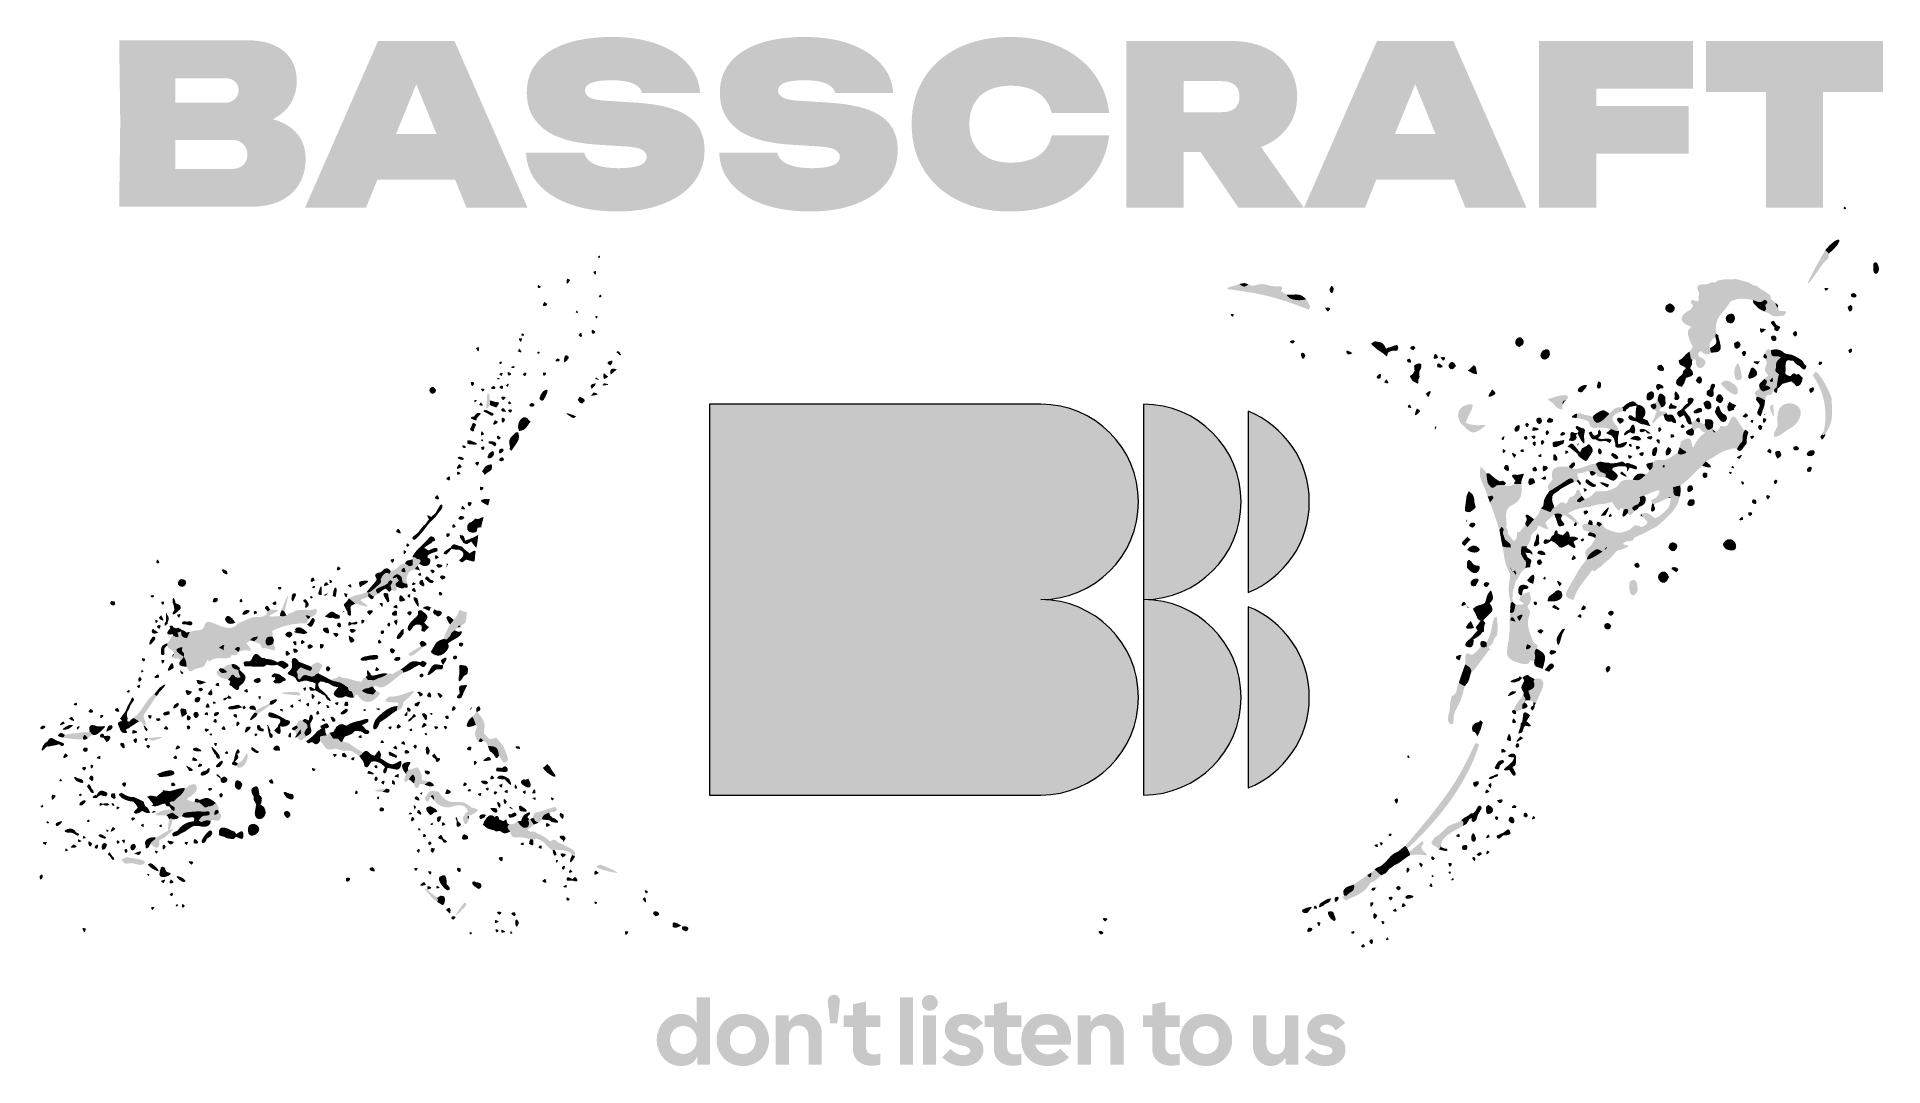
# Model space of a CAD drawing. Header units: millimetres. Extents: x 1061 to 1250, y 28 to 134.
import ezdxf

# ---------------------------------------------------------------- set-up
doc = ezdxf.new("R2010")
doc.units = ezdxf.units.MM

msp = doc.modelspace()

# ---------------------------------------------------------------- hatches: boundary and pattern name
at = {"true_color": 0x000000, "transparency": 33554687}
h = msp.add_hatch(color=18, dxfattribs=at)
edge = h.paths.add_edge_path(flags=0)
edge.add_spline(control_points=[(1085.24, 125.52), (1085.51, 125.45), (1085.77, 125.36), (1086.01, 125.26), (1086.88, 124.89), (1087.53, 124.39), (1087.96, 123.74), (1088.39, 123.1), (1088.61, 122.33), (1088.61, 121.43), (1088.61, 120.51), (1088.4, 119.67), (1087.98, 118.93), (1087.56, 118.19), (1086.93, 117.6), (1086.08, 117.18), (1085.23, 116.75), (1084.17, 116.54), (1082.89, 116.54), (1082.89, 116.54), (1069.49, 116.54), (1069.49, 116.54), (1069.49, 116.54), (1069.6, 125.3), (1069.6, 125.3), (1069.6, 125.3), (1069.49, 133.61), (1069.49, 133.61), (1069.49, 133.61), (1082.65, 133.61), (1082.65, 133.61), (1084.23, 133.61), (1085.46, 133.24), (1086.36, 132.51), (1087.25, 131.77), (1087.7, 130.75), (1087.7, 129.44), (1087.7, 128.7), (1087.53, 128), (1087.2, 127.35), (1086.87, 126.7), (1086.32, 126.15), (1085.57, 125.7), (1085.47, 125.64), (1085.36, 125.58), (1085.24, 125.52)], knot_values=[0, 0, 0, 0, 1, 1, 1, 2, 2, 2, 3, 3, 3, 4, 4, 4, 5, 5, 5, 6, 6, 6, 7, 7, 7, 8, 8, 8, 9, 9, 9, 10, 10, 10, 11, 11, 11, 12, 12, 12, 13, 13, 13, 14, 14, 14, 15, 15, 15, 15], degree=3, periodic=1)
edge = h.paths.add_edge_path(flags=0)
edge.add_spline(control_points=[(1075.25, 127.21), (1075.25, 127.21), (1080.35, 127.21), (1080.35, 127.21), (1080.74, 127.21), (1081.07, 127.33), (1081.34, 127.58), (1081.6, 127.82), (1081.74, 128.13), (1081.74, 128.51), (1081.74, 128.86), (1081.62, 129.15), (1081.37, 129.38), (1081.13, 129.6), (1080.79, 129.72), (1080.35, 129.72), (1080.35, 129.72), (1075.24, 129.72), (1075.24, 129.72), (1075.24, 129.72), (1075.25, 127.21), (1075.25, 127.21)], knot_values=[0, 0, 0, 0, 1, 1, 1, 2, 2, 2, 3, 3, 3, 4, 4, 4, 5, 5, 5, 6, 6, 6, 7, 7, 7, 7], degree=3, periodic=1)
edge = h.paths.add_edge_path(flags=0)
edge.add_spline(control_points=[(1075.24, 120.43), (1075.24, 120.43), (1081.03, 120.43), (1081.03, 120.43), (1081.53, 120.43), (1081.92, 120.56), (1082.21, 120.83), (1082.5, 121.09), (1082.64, 121.46), (1082.64, 121.91), (1082.64, 122.32), (1082.5, 122.67), (1082.22, 122.96), (1081.94, 123.25), (1081.53, 123.39), (1080.98, 123.39), (1080.98, 123.39), (1075.25, 123.39), (1075.25, 123.39), (1075.25, 123.39), (1075.24, 120.43), (1075.24, 120.43)], knot_values=[0, 0, 0, 0, 1, 1, 1, 2, 2, 2, 3, 3, 3, 4, 4, 4, 5, 5, 5, 6, 6, 6, 7, 7, 7, 7], degree=3, periodic=1)
h = msp.add_hatch(color=18, dxfattribs=at)
h.paths.add_polyline_path([(1095.98, 119.34), (1094.81, 116.47), (1088.56, 116.47), (1096.04, 133.54), (1103.87, 133.54), (1111.36, 116.47), (1105.1, 116.47), (1103.93, 119.34)], flags=0)
h.paths.add_polyline_path([(1102.03, 124.01), (1099.96, 129.1), (1097.88, 124.01)], flags=0)
h = msp.add_hatch(color=18, dxfattribs=at)
edge = h.paths.add_edge_path(flags=0)
edge.add_spline(control_points=[(1111.22, 122.09), (1111.22, 122.09), (1117.19, 122.09), (1117.19, 122.09), (1117.25, 121.76), (1117.42, 121.48), (1117.71, 121.24), (1118, 121.01), (1118.39, 120.82), (1118.89, 120.69), (1119.4, 120.57), (1120, 120.5), (1120.69, 120.5), (1121.6, 120.5), (1122.31, 120.59), (1122.82, 120.77), (1123.33, 120.96), (1123.58, 121.25), (1123.58, 121.66), (1123.58, 121.94), (1123.44, 122.17), (1123.15, 122.36), (1122.86, 122.55), (1122.27, 122.67), (1121.38, 122.73), (1121.38, 122.73), (1118.55, 122.91), (1118.55, 122.91), (1115.99, 123.08), (1114.14, 123.63), (1113, 124.55), (1111.86, 125.48), (1111.29, 126.7), (1111.29, 128.22), (1111.29, 129.49), (1111.66, 130.55), (1112.39, 131.4), (1113.11, 132.25), (1114.13, 132.89), (1115.45, 133.32), (1116.76, 133.74), (1118.3, 133.95), (1120.06, 133.95), (1121.77, 133.95), (1123.29, 133.71), (1124.62, 133.24), (1125.95, 132.76), (1127, 132.09), (1127.78, 131.22), (1128.56, 130.36), (1128.99, 129.35), (1129.07, 128.19), (1129.07, 128.19), (1123.11, 128.19), (1123.11, 128.19), (1123.06, 128.47), (1122.91, 128.7), (1122.66, 128.9), (1122.41, 129.1), (1122.06, 129.25), (1121.6, 129.36), (1121.15, 129.46), (1120.59, 129.51), (1119.94, 129.51), (1119.11, 129.51), (1118.45, 129.43), (1117.97, 129.26), (1117.5, 129.1), (1117.26, 128.82), (1117.26, 128.44), (1117.26, 128.19), (1117.4, 127.97), (1117.68, 127.78), (1117.96, 127.6), (1118.5, 127.48), (1119.3, 127.42), (1119.3, 127.42), (1122.49, 127.22), (1122.49, 127.22), (1124.16, 127.11), (1125.51, 126.86), (1126.54, 126.48), (1127.57, 126.09), (1128.33, 125.55), (1128.81, 124.87), (1129.29, 124.19), (1129.52, 123.35), (1129.52, 122.34), (1129.52, 121.09), (1129.15, 119.99), (1128.41, 119.04), (1127.67, 118.1), (1126.62, 117.37), (1125.28, 116.85), (1123.94, 116.32), (1122.37, 116.06), (1120.58, 116.06), (1118.73, 116.06), (1117.1, 116.31), (1115.71, 116.81), (1114.31, 117.31), (1113.22, 118.02), (1112.44, 118.93), (1111.66, 119.84), (1111.26, 120.9), (1111.22, 122.09)], knot_values=[0, 0, 0, 0, 1, 1, 1, 2, 2, 2, 3, 3, 3, 4, 4, 4, 5, 5, 5, 6, 6, 6, 7, 7, 7, 8, 8, 8, 9, 9, 9, 10, 10, 10, 11, 11, 11, 12, 12, 12, 13, 13, 13, 14, 14, 14, 15, 15, 15, 16, 16, 16, 17, 17, 17, 18, 18, 18, 19, 19, 19, 20, 20, 20, 21, 21, 21, 22, 22, 22, 23, 23, 23, 24, 24, 24, 25, 25, 25, 26, 26, 26, 27, 27, 27, 28, 28, 28, 29, 29, 29, 30, 30, 30, 31, 31, 31, 32, 32, 32, 33, 33, 33, 34, 34, 34, 35, 35, 35, 35], degree=3, periodic=1)
h = msp.add_hatch(color=18, dxfattribs=at)
edge = h.paths.add_edge_path(flags=0)
edge.add_spline(control_points=[(1131.03, 122.09), (1131.03, 122.09), (1136.99, 122.09), (1136.99, 122.09), (1137.05, 121.76), (1137.22, 121.48), (1137.51, 121.24), (1137.8, 121.01), (1138.2, 120.82), (1138.7, 120.69), (1139.2, 120.57), (1139.8, 120.5), (1140.49, 120.5), (1141.41, 120.5), (1142.11, 120.59), (1142.62, 120.77), (1143.13, 120.96), (1143.39, 121.25), (1143.39, 121.66), (1143.39, 121.94), (1143.24, 122.17), (1142.95, 122.36), (1142.66, 122.55), (1142.07, 122.67), (1141.18, 122.73), (1141.18, 122.73), (1138.36, 122.91), (1138.36, 122.91), (1135.79, 123.08), (1133.94, 123.63), (1132.8, 124.55), (1131.66, 125.48), (1131.09, 126.7), (1131.09, 128.22), (1131.09, 129.49), (1131.46, 130.55), (1132.19, 131.4), (1132.92, 132.25), (1133.94, 132.89), (1135.25, 133.32), (1136.56, 133.74), (1138.1, 133.95), (1139.86, 133.95), (1141.57, 133.95), (1143.09, 133.71), (1144.42, 133.24), (1145.75, 132.76), (1146.8, 132.09), (1147.58, 131.22), (1148.37, 130.36), (1148.79, 129.35), (1148.87, 128.19), (1148.87, 128.19), (1142.91, 128.19), (1142.91, 128.19), (1142.86, 128.47), (1142.71, 128.7), (1142.46, 128.9), (1142.21, 129.1), (1141.86, 129.25), (1141.41, 129.36), (1140.95, 129.46), (1140.4, 129.51), (1139.74, 129.51), (1138.91, 129.51), (1138.25, 129.43), (1137.77, 129.26), (1137.3, 129.1), (1137.06, 128.82), (1137.06, 128.44), (1137.06, 128.19), (1137.2, 127.97), (1137.48, 127.78), (1137.76, 127.6), (1138.3, 127.48), (1139.11, 127.42), (1139.11, 127.42), (1142.29, 127.22), (1142.29, 127.22), (1143.96, 127.11), (1145.31, 126.86), (1146.34, 126.48), (1147.38, 126.09), (1148.13, 125.55), (1148.61, 124.87), (1149.09, 124.19), (1149.33, 123.35), (1149.33, 122.34), (1149.33, 121.09), (1148.95, 119.99), (1148.21, 119.04), (1147.47, 118.1), (1146.42, 117.37), (1145.08, 116.85), (1143.74, 116.32), (1142.17, 116.06), (1140.38, 116.06), (1138.53, 116.06), (1136.91, 116.31), (1135.51, 116.81), (1134.11, 117.31), (1133.03, 118.02), (1132.24, 118.93), (1131.46, 119.84), (1131.06, 120.9), (1131.03, 122.09)], knot_values=[0, 0, 0, 0, 1, 1, 1, 2, 2, 2, 3, 3, 3, 4, 4, 4, 5, 5, 5, 6, 6, 6, 7, 7, 7, 8, 8, 8, 9, 9, 9, 10, 10, 10, 11, 11, 11, 12, 12, 12, 13, 13, 13, 14, 14, 14, 15, 15, 15, 16, 16, 16, 17, 17, 17, 18, 18, 18, 19, 19, 19, 20, 20, 20, 21, 21, 21, 22, 22, 22, 23, 23, 23, 24, 24, 24, 25, 25, 25, 26, 26, 26, 27, 27, 27, 28, 28, 28, 29, 29, 29, 30, 30, 30, 31, 31, 31, 32, 32, 32, 33, 33, 33, 34, 34, 34, 35, 35, 35, 35], degree=3, periodic=1)
h = msp.add_hatch(color=18, dxfattribs=at)
edge = h.paths.add_edge_path(flags=0)
edge.add_spline(control_points=[(1171.02, 123.87), (1170.83, 122.31), (1170.3, 120.94), (1169.41, 119.77), (1168.52, 118.6), (1167.35, 117.69), (1165.9, 117.04), (1164.44, 116.39), (1162.77, 116.06), (1160.89, 116.06), (1158.85, 116.06), (1157.08, 116.43), (1155.56, 117.18), (1154.04, 117.92), (1152.86, 118.97), (1152.02, 120.31), (1151.18, 121.65), (1150.76, 123.22), (1150.76, 125.01), (1150.76, 126.8), (1151.18, 128.37), (1152.02, 129.71), (1152.86, 131.05), (1154.04, 132.09), (1155.56, 132.84), (1157.08, 133.58), (1158.85, 133.95), (1160.89, 133.95), (1162.77, 133.95), (1164.44, 133.63), (1165.9, 132.97), (1167.35, 132.32), (1168.52, 131.41), (1169.41, 130.24), (1170.3, 129.07), (1170.83, 127.71), (1171.02, 126.15), (1171.02, 126.15), (1165.12, 126.15), (1165.12, 126.15), (1164.98, 126.74), (1164.73, 127.24), (1164.37, 127.66), (1164.01, 128.08), (1163.53, 128.4), (1162.95, 128.62), (1162.36, 128.84), (1161.68, 128.95), (1160.89, 128.95), (1160.01, 128.95), (1159.25, 128.79), (1158.62, 128.48), (1157.99, 128.17), (1157.51, 127.72), (1157.18, 127.12), (1156.84, 126.53), (1156.68, 125.83), (1156.68, 125.01), (1156.68, 124.19), (1156.84, 123.49), (1157.18, 122.9), (1157.51, 122.32), (1157.99, 121.87), (1158.62, 121.55), (1159.25, 121.23), (1160.01, 121.07), (1160.89, 121.07), (1161.68, 121.07), (1162.36, 121.17), (1162.95, 121.38), (1163.53, 121.58), (1164.01, 121.89), (1164.37, 122.31), (1164.73, 122.73), (1164.98, 123.25), (1165.12, 123.87), (1165.12, 123.87), (1171.02, 123.87), (1171.02, 123.87)], knot_values=[0, 0, 0, 0, 1, 1, 1, 2, 2, 2, 3, 3, 3, 4, 4, 4, 5, 5, 5, 6, 6, 6, 7, 7, 7, 8, 8, 8, 9, 9, 9, 10, 10, 10, 11, 11, 11, 12, 12, 12, 13, 13, 13, 14, 14, 14, 15, 15, 15, 16, 16, 16, 17, 17, 17, 18, 18, 18, 19, 19, 19, 20, 20, 20, 21, 21, 21, 22, 22, 22, 23, 23, 23, 24, 24, 24, 25, 25, 25, 26, 26, 26, 26], degree=3, periodic=1)
h = msp.add_hatch(color=18, dxfattribs=at)
edge = h.paths.add_edge_path(flags=0)
edge.add_spline(control_points=[(1178.64, 122.16), (1178.64, 122.16), (1178.64, 116.47), (1178.64, 116.47), (1178.64, 116.47), (1172.77, 116.47), (1172.77, 116.47), (1172.77, 116.47), (1172.77, 133.54), (1172.77, 133.54), (1172.77, 133.54), (1183.46, 133.54), (1183.46, 133.54), (1184.83, 133.54), (1186.02, 133.3), (1187.05, 132.83), (1188.07, 132.35), (1188.87, 131.68), (1189.44, 130.83), (1190.01, 129.98), (1190.29, 128.98), (1190.29, 127.83), (1190.29, 126.71), (1190.01, 125.72), (1189.44, 124.86), (1188.87, 124), (1188.07, 123.34), (1187.05, 122.87), (1186.89, 122.8), (1186.74, 122.73), (1186.58, 122.67), (1186.58, 122.67), (1190.97, 116.47), (1190.97, 116.47), (1190.97, 116.47), (1184.26, 116.47), (1184.26, 116.47), (1184.26, 116.47), (1180.38, 122.16), (1180.38, 122.16), (1180.38, 122.16), (1178.64, 122.16), (1178.64, 122.16)], knot_values=[0, 0, 0, 0, 1, 1, 1, 2, 2, 2, 3, 3, 3, 4, 4, 4, 5, 5, 5, 6, 6, 6, 7, 7, 7, 8, 8, 8, 9, 9, 9, 10, 10, 10, 11, 11, 11, 12, 12, 12, 13, 13, 13, 14, 14, 14, 14], degree=3, periodic=1)
edge = h.paths.add_edge_path(flags=0)
edge.add_spline(control_points=[(1178.64, 126.24), (1178.64, 126.24), (1182.55, 126.24), (1182.55, 126.24), (1183.13, 126.24), (1183.58, 126.37), (1183.9, 126.65), (1184.21, 126.92), (1184.37, 127.31), (1184.37, 127.83), (1184.37, 128.35), (1184.21, 128.74), (1183.9, 129.01), (1183.58, 129.29), (1183.13, 129.42), (1182.55, 129.42), (1182.55, 129.42), (1178.64, 129.42), (1178.64, 129.42), (1178.64, 129.42), (1178.64, 126.24), (1178.64, 126.24)], knot_values=[0, 0, 0, 0, 1, 1, 1, 2, 2, 2, 3, 3, 3, 4, 4, 4, 5, 5, 5, 6, 6, 6, 7, 7, 7, 7], degree=3, periodic=1)
h = msp.add_hatch(color=18, dxfattribs=at)
h.paths.add_polyline_path([(1198.42, 119.34), (1197.26, 116.47), (1191, 116.47), (1198.48, 133.54), (1206.31, 133.54), (1213.8, 116.47), (1207.54, 116.47), (1206.38, 119.34)], flags=0)
h.paths.add_polyline_path([(1204.48, 124.01), (1202.4, 129.1), (1200.32, 124.01)], flags=0)
for points in [[(1220.97, 121.98), (1220.97, 116.47), (1215.1, 116.47), (1215.1, 133.54), (1230.9, 133.54), (1230.9, 128.65), (1220.97, 128.65), (1220.97, 126.87), (1230.44, 126.87), (1230.44, 121.98)], [(1238.36, 128.31), (1232.22, 128.31), (1232.22, 133.54), (1250.38, 133.54), (1250.38, 128.31), (1244.23, 128.31), (1244.23, 116.47), (1238.36, 116.47)], [(1150.9, 28.6), (1149.55, 28.6), (1149.55, 29.72), (1149.56, 35.5), (1150.91, 35.5)]]:
    msp.add_hatch(color=18, dxfattribs=at).paths.add_polyline_path(points, flags=0)
at = {"true_color": 0x080808, "transparency": 33554687}
h = msp.add_hatch(color=18, dxfattribs=at)
edge = h.paths.add_edge_path(flags=0)
edge.add_spline(control_points=[(1246.61, 116.38), (1246.32, 116.07), (1246.26, 116.57), (1246.44, 116.57), (1246.46, 116.57), (1246.44, 116.57), (1246.61, 116.38)], knot_values=[0, 0, 0, 0, 1, 1, 1, 2, 2, 2, 2], degree=3, periodic=1)
h = msp.add_hatch(color=18, dxfattribs=at)
edge = h.paths.add_edge_path(flags=0)
edge.add_spline(control_points=[(1244.44, 112.09), (1244.86, 111.81), (1244.76, 111.74), (1244.79, 111.72), (1244.87, 111.06), (1244.55, 111.2), (1244.19, 110.68), (1240.62, 105.46), (1244.38, 111.99), (1244.44, 112.09)], knot_values=[0, 0, 0, 0, 1, 1, 1, 2, 2, 2, 3, 3, 3, 3], degree=3, periodic=1)
h = msp.add_hatch(color=18, dxfattribs=at)
edge = h.paths.add_edge_path(flags=0)
edge.add_spline(control_points=[(1244.44, 112.09), (1244.53, 112.2), (1245.28, 113.1), (1245.78, 113.19), (1245.92, 113.22), (1246.18, 112.92), (1244.79, 111.72), (1244.76, 111.74), (1244.86, 111.81), (1244.44, 112.09)], knot_values=[0, 0, 0, 0, 1, 1, 1, 2, 2, 2, 3, 3, 3, 3], degree=3, periodic=1)
h = msp.add_hatch(color=18, dxfattribs=at)
edge = h.paths.add_edge_path(flags=0)
edge.add_spline(control_points=[(1118.11, 109.87), (1118.36, 109.98), (1118.34, 109.99), (1118.36, 109.98), (1118.41, 109.96), (1118.43, 109.2), (1118.11, 109.87)], knot_values=[0, 0, 0, 0, 1, 1, 1, 2, 2, 2, 2], degree=3, periodic=1)
h = msp.add_hatch(color=18, dxfattribs=at)
edge = h.paths.add_edge_path(flags=0)
edge.add_spline(control_points=[(1118.56, 111.38), (1118.72, 111.54), (1118.7, 111.54), (1118.72, 111.54), (1118.9, 111.54), (1118.78, 111.11), (1118.56, 111.38)], knot_values=[0, 0, 0, 0, 1, 1, 1, 2, 2, 2, 2], degree=3, periodic=1)
h = msp.add_hatch(color=18, dxfattribs=at)
edge = h.paths.add_edge_path(flags=0)
edge.add_spline(control_points=[(1249.37, 110.05), (1249.37, 110.75), (1249.4, 110.77), (1249.45, 110.81), (1249.76, 111.06), (1249.91, 110.45), (1249.93, 110.4), (1250.1, 109.71), (1249.45, 109.35), (1249.37, 110.05)], knot_values=[0, 0, 0, 0, 1, 1, 1, 2, 2, 2, 3, 3, 3, 3], degree=3, periodic=1)
h = msp.add_hatch(color=18, dxfattribs=at)
edge = h.paths.add_edge_path(flags=0)
edge.add_spline(control_points=[(1112.73, 108.37), (1112.6, 107.99), (1112.24, 108.38), (1112.48, 108.51), (1112.5, 108.52), (1112.48, 108.51), (1112.73, 108.37)], knot_values=[0, 0, 0, 0, 1, 1, 1, 2, 2, 2, 2], degree=3, periodic=1)
h = msp.add_hatch(color=18, dxfattribs=at)
edge = h.paths.add_edge_path(flags=0)
edge.add_spline(control_points=[(1115.74, 109.05), (1115.72, 109.02), (1115.26, 108.19), (1115.4, 109.06), (1115.44, 109.26), (1115.51, 109.14), (1115.74, 109.05)], knot_values=[0, 0, 0, 0, 1, 1, 1, 2, 2, 2, 2], degree=3, periodic=1)
h = msp.add_hatch(color=18, dxfattribs=at)
edge = h.paths.add_edge_path(flags=0)
edge.add_spline(control_points=[(1184.37, 108.62), (1184.81, 108.3), (1184.86, 108.27), (1185.29, 108.58), (1185.68, 108.37), (1185.67, 108.46), (1186.09, 108.53), (1186.17, 108.29), (1186.11, 108.25), (1186.34, 108.16), (1186.34, 108.16), (1186.6, 108.1), (1186.6, 108.1), (1187.92, 107.78), (1187.98, 107.44), (1188.62, 107.92), (1188.91, 107.72), (1188.88, 107.73), (1189.19, 107.55), (1189.54, 106.79), (1190.93, 106.95), (1191.2, 107.06), (1191.36, 106.87), (1191.34, 106.87), (1191.59, 106.39), (1191.59, 106.39), (1191.61, 106.22), (1191.61, 106.22), (1191.61, 106.22), (1191.47, 106.01), (1191.47, 106.01), (1187.13, 107.73), (1185.31, 107.77), (1183.1, 108.12), (1183.1, 108.12), (1183.26, 108.3), (1183.26, 108.3), (1183.26, 108.3), (1183.43, 108.32), (1183.43, 108.32), (1183.43, 108.32), (1183.59, 108.42), (1183.59, 108.42), (1183.59, 108.42), (1183.76, 108.41), (1183.76, 108.41), (1184.32, 108.61), (1184.32, 108.6), (1184.37, 108.62)], knot_values=[0, 0, 0, 0, 1, 1, 1, 2, 2, 2, 3, 3, 3, 4, 4, 4, 5, 5, 5, 6, 6, 6, 7, 7, 7, 8, 8, 8, 9, 9, 9, 10, 10, 10, 11, 11, 11, 12, 12, 12, 13, 13, 13, 14, 14, 14, 15, 15, 15, 16, 16, 16, 16], degree=3, periodic=1)
h = msp.add_hatch(color=18, dxfattribs=at)
edge = h.paths.add_edge_path(flags=0)
edge.add_spline(control_points=[(1184.37, 108.62), (1184.96, 108.8), (1184.96, 108.72), (1185.29, 108.58), (1184.86, 108.27), (1184.81, 108.3), (1184.37, 108.62)], knot_values=[0, 0, 0, 0, 1, 1, 1, 2, 2, 2, 2], degree=3, periodic=1)
h = msp.add_hatch(color=18, dxfattribs=at)
edge = h.paths.add_edge_path(flags=0)
edge.add_spline(control_points=[(1186.09, 108.53), (1187.21, 108.83), (1187.19, 108.3), (1188.37, 108.4), (1188.79, 108.44), (1188.85, 108.27), (1188.62, 107.92), (1187.98, 107.44), (1187.92, 107.78), (1186.6, 108.1), (1186.6, 108.1), (1186.34, 108.16), (1186.34, 108.16), (1186.11, 108.25), (1186.17, 108.29), (1186.09, 108.53)], knot_values=[0, 0, 0, 0, 1, 1, 1, 2, 2, 2, 3, 3, 3, 4, 4, 4, 5, 5, 5, 5], degree=3, periodic=1)
h = msp.add_hatch(color=18, dxfattribs=at)
edge = h.paths.add_edge_path(flags=0)
edge.add_spline(control_points=[(1193.6, 108.06), (1193.77, 108.34), (1193.72, 108.53), (1193.94, 108.36), (1194.21, 108.16), (1193.84, 107.18), (1193.6, 108.06)], knot_values=[0, 0, 0, 0, 1, 1, 1, 2, 2, 2, 2], degree=3, periodic=1)
h = msp.add_hatch(color=18, dxfattribs=at)
edge = h.paths.add_edge_path(flags=0)
edge.add_spline(control_points=[(1232.96, 107.87), (1234.25, 108.27), (1236, 107.87), (1234.67, 107.22), (1234.67, 107.22), (1234.58, 107.05), (1234.58, 107.05), (1234.58, 107.05), (1234.77, 106.87), (1234.77, 106.87), (1233.64, 105.16), (1233.13, 105.33), (1233.23, 103.56), (1233.23, 103.56), (1233.16, 103.24), (1233.16, 103.24), (1232.71, 102.71), (1232.53, 102.76), (1232.62, 102.06), (1232.62, 102.06), (1232.73, 101.59), (1232.73, 101.59), (1232.33, 101.1), (1231.73, 101.72), (1231.67, 101.78), (1231.67, 101.78), (1231.49, 102.56), (1231.49, 102.56), (1231.41, 103.47), (1231.24, 103.55), (1231.87, 104.23), (1232, 104.4), (1231.97, 104.39), (1232.1, 104.55), (1232.91, 105.59), (1231.65, 104.33), (1230.66, 104.27), (1229.36, 104.69), (1229.42, 105.44), (1230.66, 106.01), (1231.23, 106.11), (1231.22, 105.95), (1231.8, 106.05), (1232.58, 106.18), (1232.07, 106.63), (1232.54, 107.28), (1232.54, 107.28), (1232.96, 107.87), (1232.96, 107.87)], knot_values=[0, 0, 0, 0, 1, 1, 1, 2, 2, 2, 3, 3, 3, 4, 4, 4, 5, 5, 5, 6, 6, 6, 7, 7, 7, 8, 8, 8, 9, 9, 9, 10, 10, 10, 11, 11, 11, 12, 12, 12, 13, 13, 13, 14, 14, 14, 15, 15, 15, 16, 16, 16, 16], degree=3, periodic=1)
h = msp.add_hatch(color=18, dxfattribs=at)
edge = h.paths.add_edge_path(flags=0)
edge.add_spline(control_points=[(1232.96, 107.87), (1232.96, 107.87), (1232.54, 107.28), (1232.54, 107.28), (1232.07, 106.63), (1232.58, 106.18), (1231.8, 106.05), (1231.22, 105.95), (1231.23, 106.11), (1230.66, 106.01), (1230.66, 106.01), (1230.81, 106.26), (1230.81, 106.26), (1230.81, 106.26), (1230.89, 106.39), (1230.89, 106.39), (1230.64, 106.78), (1230.66, 106.82), (1230.68, 106.85), (1230.9, 107.22), (1231.02, 106.77), (1231.44, 106.89), (1231.44, 106.89), (1231.5, 107.05), (1231.5, 107.05), (1231.5, 107.05), (1231.42, 107.22), (1231.42, 107.22), (1231.42, 107.22), (1231.51, 107.55), (1231.51, 107.55), (1231.51, 107.55), (1231.5, 107.72), (1231.5, 107.72), (1231.09, 108.47), (1231.43, 108.66), (1232.29, 108.58), (1232.29, 108.58), (1232.46, 108.65), (1232.46, 108.65), (1232.46, 108.65), (1232.62, 108.73), (1232.62, 108.73), (1232.62, 108.73), (1232.78, 108.79), (1232.78, 108.79), (1232.78, 108.79), (1232.95, 108.82), (1232.95, 108.82), (1232.95, 108.82), (1233.11, 108.77), (1233.11, 108.77), (1233.11, 108.77), (1233.28, 108.86), (1233.28, 108.86), (1233.28, 108.86), (1233.44, 108.99), (1233.44, 108.99), (1233.44, 108.99), (1233.61, 109.02), (1233.61, 109.02), (1233.61, 109.02), (1233.77, 109.04), (1233.77, 109.04), (1233.77, 109.04), (1233.94, 109.07), (1233.94, 109.07), (1233.94, 109.07), (1234.1, 109.11), (1234.1, 109.11), (1234.1, 109.11), (1234.26, 109.11), (1234.26, 109.11), (1234.26, 109.11), (1234.92, 109.11), (1234.92, 109.11), (1234.92, 109.11), (1235.09, 109.12), (1235.09, 109.12), (1235.09, 109.12), (1235.25, 109.13), (1235.25, 109.13), (1235.25, 109.13), (1235.42, 109.12), (1235.42, 109.12), (1235.42, 109.12), (1235.58, 109.06), (1235.58, 109.06), (1235.58, 109.06), (1235.75, 109.01), (1235.75, 109.01), (1235.75, 109.01), (1235.91, 108.98), (1235.91, 108.98), (1235.91, 108.98), (1236.07, 108.94), (1236.07, 108.94), (1236.07, 108.94), (1236.24, 108.88), (1236.24, 108.88), (1236.24, 108.88), (1236.4, 108.83), (1236.4, 108.83), (1236.4, 108.83), (1236.57, 108.81), (1236.57, 108.81), (1236.57, 108.81), (1236.69, 108.72), (1236.69, 108.72), (1236.69, 108.72), (1236.9, 108.61), (1236.9, 108.61), (1236.9, 108.61), (1237.06, 108.52), (1237.06, 108.52), (1237.06, 108.52), (1237.23, 108.46), (1237.23, 108.46), (1237.23, 108.46), (1237.39, 108.42), (1237.39, 108.42), (1237.39, 108.42), (1237.56, 108.33), (1237.56, 108.33), (1237.56, 108.33), (1237.66, 108.22), (1237.66, 108.22), (1237.66, 108.22), (1237.88, 108.08), (1237.88, 108.08), (1237.88, 108.08), (1238.05, 108.01), (1238.05, 108.01), (1238.05, 108.01), (1238.2, 107.89), (1238.2, 107.89), (1238.2, 107.89), (1238.38, 107.81), (1238.38, 107.81), (1238.38, 107.81), (1238.48, 107.72), (1238.48, 107.72), (1238.48, 107.72), (1238.71, 107.56), (1238.71, 107.56), (1238.71, 107.56), (1238.87, 107.39), (1238.87, 107.39), (1238.87, 107.39), (1238.83, 107.16), (1238.83, 107.16), (1236.65, 107.72), (1236.66, 108.78), (1233.61, 108.54), (1233.55, 108.53), (1233.63, 108.38), (1232.95, 108.18), (1232.93, 108.17), (1232.95, 108.18), (1232.96, 107.87)], knot_values=[0, 0, 0, 0, 1, 1, 1, 2, 2, 2, 3, 3, 3, 4, 4, 4, 5, 5, 5, 6, 6, 6, 7, 7, 7, 8, 8, 8, 9, 9, 9, 10, 10, 10, 11, 11, 11, 12, 12, 12, 13, 13, 13, 14, 14, 14, 15, 15, 15, 16, 16, 16, 17, 17, 17, 18, 18, 18, 19, 19, 19, 20, 20, 20, 21, 21, 21, 22, 22, 22, 23, 23, 23, 24, 24, 24, 25, 25, 25, 26, 26, 26, 27, 27, 27, 28, 28, 28, 29, 29, 29, 30, 30, 30, 31, 31, 31, 32, 32, 32, 33, 33, 33, 34, 34, 34, 35, 35, 35, 36, 36, 36, 37, 37, 37, 38, 38, 38, 39, 39, 39, 40, 40, 40, 41, 41, 41, 42, 42, 42, 43, 43, 43, 44, 44, 44, 45, 45, 45, 46, 46, 46, 47, 47, 47, 48, 48, 48, 49, 49, 49, 50, 50, 50, 51, 51, 51, 52, 52, 52, 53, 53, 53, 53], degree=3, periodic=1)
h = msp.add_hatch(color=18, dxfattribs=at)
edge = h.paths.add_edge_path(flags=0)
edge.add_spline(control_points=[(1232.96, 107.87), (1232.95, 108.18), (1232.93, 108.17), (1232.95, 108.18), (1233.63, 108.38), (1233.55, 108.53), (1233.61, 108.54), (1236.66, 108.78), (1236.65, 107.72), (1238.83, 107.16), (1238.83, 107.16), (1239.33, 106.69), (1239.33, 106.69), (1239.37, 106.39), (1239.58, 106.19), (1239.62, 106.16), (1239.69, 106.01), (1239.69, 106.04), (1239.74, 105.89), (1239.78, 105.79), (1240.88, 106.1), (1240.2, 105.38), (1239.41, 105.4), (1239.33, 105.08), (1238.73, 105.59), (1238.73, 105.59), (1238.21, 105.81), (1238.21, 105.81), (1238.47, 106.1), (1238.39, 106.11), (1238.29, 106.47), (1238.53, 106.68), (1238.6, 106.72), (1238.38, 106.96), (1238.38, 106.96), (1238.21, 107.02), (1238.21, 107.02), (1237.93, 106.8), (1237.96, 106.76), (1237.59, 106.78), (1237.59, 106.78), (1237.04, 106.98), (1237.04, 106.98), (1235.54, 107.31), (1235.44, 107.05), (1234.77, 106.87), (1234.77, 106.87), (1234.58, 107.05), (1234.58, 107.05), (1234.58, 107.05), (1234.67, 107.22), (1234.67, 107.22), (1236, 107.87), (1234.25, 108.27), (1232.96, 107.87)], knot_values=[0, 0, 0, 0, 1, 1, 1, 2, 2, 2, 3, 3, 3, 4, 4, 4, 5, 5, 5, 6, 6, 6, 7, 7, 7, 8, 8, 8, 9, 9, 9, 10, 10, 10, 11, 11, 11, 12, 12, 12, 13, 13, 13, 14, 14, 14, 15, 15, 15, 16, 16, 16, 17, 17, 17, 18, 18, 18, 18], degree=3, periodic=1)
h = msp.add_hatch(color=18, dxfattribs=at)
edge = h.paths.add_edge_path(flags=0)
edge.add_spline(control_points=[(1244.48, 107.92), (1244.36, 108.19), (1244.35, 108.17), (1244.36, 108.19), (1244.37, 108.22), (1245.19, 108.3), (1244.48, 107.92)], knot_values=[0, 0, 0, 0, 1, 1, 1, 2, 2, 2, 2], degree=3, periodic=1)
h = msp.add_hatch(color=18, dxfattribs=at)
edge = h.paths.add_edge_path(flags=0)
edge.add_spline(control_points=[(1113.12, 106.82), (1113.32, 106.59), (1113.5, 106.57), (1113.27, 106.41), (1113.25, 106.39), (1112.64, 106.19), (1113.12, 106.82)], knot_values=[0, 0, 0, 0, 1, 1, 1, 2, 2, 2, 2], degree=3, periodic=1)
h = msp.add_hatch(color=18, dxfattribs=at)
edge = h.paths.add_edge_path(flags=0)
edge.add_spline(control_points=[(1118.88, 107.55), (1119.15, 107.29), (1118.66, 107.14), (1118.67, 107.39), (1118.67, 107.41), (1118.67, 107.39), (1118.88, 107.55)], knot_values=[0, 0, 0, 0, 1, 1, 1, 2, 2, 2, 2], degree=3, periodic=1)
h = msp.add_hatch(color=18, dxfattribs=at)
edge = h.paths.add_edge_path(flags=0)
edge.add_spline(control_points=[(1189.19, 107.55), (1190.41, 107.51), (1190.6, 107.73), (1191.2, 107.06), (1190.93, 106.95), (1189.54, 106.79), (1189.19, 107.55)], knot_values=[0, 0, 0, 0, 1, 1, 1, 2, 2, 2, 2], degree=3, periodic=1)
h = msp.add_hatch(color=18, dxfattribs=at)
edge = h.paths.add_edge_path(flags=0)
edge.add_spline(control_points=[(1193.16, 106.19), (1194, 106.33), (1193.52, 105.81), (1193.46, 105.82), (1193.42, 105.82), (1193.34, 105.83), (1193.16, 106.19)], knot_values=[0, 0, 0, 0, 1, 1, 1, 2, 2, 2, 2], degree=3, periodic=1)
h = msp.add_hatch(color=18, dxfattribs=at)
edge = h.paths.add_edge_path(flags=0)
edge.add_spline(control_points=[(1228.51, 106.66), (1228.57, 106.63), (1229.21, 106.39), (1228.96, 105.91), (1228.6, 105.24), (1227.34, 106.18), (1228.51, 106.66)], knot_values=[0, 0, 0, 0, 1, 1, 1, 2, 2, 2, 2], degree=3, periodic=1)
h = msp.add_hatch(color=18, dxfattribs=at)
edge = h.paths.add_edge_path(flags=0)
edge.add_spline(control_points=[(1237.04, 106.98), (1237.04, 106.98), (1237.59, 106.78), (1237.59, 106.78), (1237.91, 106.52), (1237.87, 106.39), (1238.29, 106.47), (1238.39, 106.11), (1238.47, 106.1), (1238.21, 105.81), (1237.52, 106.12), (1237.56, 106.15), (1237.06, 106.7), (1237.06, 106.7), (1237.04, 106.98), (1237.04, 106.98)], knot_values=[0, 0, 0, 0, 1, 1, 1, 2, 2, 2, 3, 3, 3, 4, 4, 4, 5, 5, 5, 5], degree=3, periodic=1)
h = msp.add_hatch(color=18, dxfattribs=at)
edge = h.paths.add_edge_path(flags=0)
edge.add_spline(control_points=[(1237.59, 106.78), (1237.96, 106.76), (1237.93, 106.8), (1238.21, 107.02), (1238.21, 107.02), (1238.38, 106.96), (1238.38, 106.96), (1238.6, 106.72), (1238.53, 106.68), (1238.29, 106.47), (1237.87, 106.39), (1237.91, 106.52), (1237.59, 106.78)], knot_values=[0, 0, 0, 0, 1, 1, 1, 2, 2, 2, 3, 3, 3, 4, 4, 4, 4], degree=3, periodic=1)
h = msp.add_hatch(color=18, dxfattribs=at)
edge = h.paths.add_edge_path(flags=0)
edge.add_spline(control_points=[(1239.33, 106.69), (1239.62, 106.51), (1239.63, 106.5), (1239.62, 106.16), (1239.58, 106.19), (1239.37, 106.39), (1239.33, 106.69)], knot_values=[0, 0, 0, 0, 1, 1, 1, 2, 2, 2, 2], degree=3, periodic=1)
h = msp.add_hatch(color=18, dxfattribs=at)
edge = h.paths.add_edge_path(flags=0)
edge.add_spline(control_points=[(1246.74, 106.23), (1246.97, 106.46), (1247.01, 106.59), (1247.21, 106.34), (1247.37, 106.15), (1246.95, 105.31), (1246.74, 106.23)], knot_values=[0, 0, 0, 0, 1, 1, 1, 2, 2, 2, 2], degree=3, periodic=1)
h = msp.add_hatch(color=18, dxfattribs=at)
edge = h.paths.add_edge_path(flags=0)
edge.add_spline(control_points=[(1247.42, 107.71), (1248.1, 107.23), (1247.16, 107.11), (1247.1, 107.39), (1247.03, 107.68), (1247.14, 107.64), (1247.42, 107.71)], knot_values=[0, 0, 0, 0, 1, 1, 1, 2, 2, 2, 2], degree=3, periodic=1)
h = msp.add_hatch(color=18, dxfattribs=at)
edge = h.paths.add_edge_path(flags=0)
edge.add_spline(control_points=[(1116.29, 105.72), (1116.4, 105.91), (1116.39, 105.91), (1116.4, 105.91), (1116.49, 105.93), (1116.7, 105.49), (1116.29, 105.72)], knot_values=[0, 0, 0, 0, 1, 1, 1, 2, 2, 2, 2], degree=3, periodic=1)
h = msp.add_hatch(color=18, dxfattribs=at)
edge = h.paths.add_edge_path(flags=0)
edge.add_spline(control_points=[(1118.53, 105.35), (1118.58, 104.85), (1118.24, 105.26), (1118.3, 105.32), (1118.31, 105.33), (1118.3, 105.32), (1118.53, 105.35)], knot_values=[0, 0, 0, 0, 1, 1, 1, 2, 2, 2, 2], degree=3, periodic=1)
h = msp.add_hatch(color=18, dxfattribs=at)
edge = h.paths.add_edge_path(flags=0)
edge.add_spline(control_points=[(1183.45, 105.55), (1183.71, 105.55), (1183.89, 105.63), (1183.75, 105.39), (1183.62, 105.16), (1183.58, 105.31), (1183.45, 105.55)], knot_values=[0, 0, 0, 0, 1, 1, 1, 2, 2, 2, 2], degree=3, periodic=1)
h = msp.add_hatch(color=18, dxfattribs=at)
edge = h.paths.add_edge_path(flags=0)
edge.add_spline(control_points=[(1230.66, 104.27), (1231.65, 104.33), (1232.91, 105.59), (1232.1, 104.55), (1231.97, 104.39), (1232, 104.4), (1231.87, 104.23), (1231.24, 103.55), (1231.41, 103.47), (1231.49, 102.56), (1231.38, 102.48), (1231.39, 102.49), (1230.86, 102.17), (1230.06, 103.76), (1230.44, 103.98), (1230.57, 104.06), (1230.57, 104.06), (1230.66, 104.27), (1230.66, 104.27)], knot_values=[0, 0, 0, 0, 1, 1, 1, 2, 2, 2, 3, 3, 3, 4, 4, 4, 5, 5, 5, 6, 6, 6, 6], degree=3, periodic=1)
h = msp.add_hatch(color=18, dxfattribs=at)
edge = h.paths.add_edge_path(flags=0)
edge.add_spline(control_points=[(1234.41, 104.7), (1234.37, 104.75), (1233.97, 105.29), (1234.59, 105.55), (1235.48, 105.93), (1235.35, 104.12), (1234.41, 104.7)], knot_values=[0, 0, 0, 0, 1, 1, 1, 2, 2, 2, 2], degree=3, periodic=1)
h = msp.add_hatch(color=18, dxfattribs=at)
edge = h.paths.add_edge_path(flags=0)
edge.add_spline(control_points=[(1239.42, 104.46), (1239.42, 104.46), (1239.23, 104.22), (1239.23, 104.22), (1239.19, 104.25), (1238.52, 104.78), (1239.17, 104.86), (1239.18, 104.86), (1239.18, 104.87), (1239.42, 104.46)], knot_values=[0, 0, 0, 0, 1, 1, 1, 2, 2, 2, 3, 3, 3, 3], degree=3, periodic=1)
h = msp.add_hatch(color=18, dxfattribs=at)
edge = h.paths.add_edge_path(flags=0)
edge.add_spline(control_points=[(1239.42, 104.46), (1239.85, 104.22), (1239.85, 104.22), (1239.85, 104.22), (1239.71, 103.95), (1239.74, 103.94), (1239.5, 103.77), (1239.5, 103.77), (1239.24, 103.91), (1239.24, 103.91), (1239.24, 103.91), (1239.23, 104.22), (1239.23, 104.22), (1239.23, 104.22), (1239.42, 104.46), (1239.42, 104.46)], knot_values=[0, 0, 0, 0, 1, 1, 1, 2, 2, 2, 3, 3, 3, 4, 4, 4, 5, 5, 5, 5], degree=3, periodic=1)
h = msp.add_hatch(color=18, dxfattribs=at)
edge = h.paths.add_edge_path(flags=0)
edge.add_spline(control_points=[(1110.82, 103.05), (1110.67, 102.31), (1110.45, 103.03), (1110.5, 103.05), (1110.6, 103.1), (1110.72, 103.01), (1110.82, 103.05)], knot_values=[0, 0, 0, 0, 1, 1, 1, 2, 2, 2, 2], degree=3, periodic=1)
h = msp.add_hatch(color=18, dxfattribs=at)
edge = h.paths.add_edge_path(flags=0)
edge.add_spline(control_points=[(1110.96, 103.28), (1110.77, 103.36), (1110.75, 103.33), (1110.73, 103.41), (1110.67, 103.61), (1111.16, 103.65), (1110.96, 103.28)], knot_values=[0, 0, 0, 0, 1, 1, 1, 2, 2, 2, 2], degree=3, periodic=1)
h = msp.add_hatch(color=18, dxfattribs=at)
edge = h.paths.add_edge_path(flags=0)
edge.add_spline(control_points=[(1116.61, 103.39), (1116.74, 103.59), (1116.73, 103.7), (1116.91, 103.56), (1116.92, 103.54), (1117.06, 102.84), (1116.61, 103.39)], knot_values=[0, 0, 0, 0, 1, 1, 1, 2, 2, 2, 2], degree=3, periodic=1)
h = msp.add_hatch(color=18, dxfattribs=at)
edge = h.paths.add_edge_path(flags=0)
edge.add_spline(control_points=[(1118.34, 103.72), (1118.02, 103.17), (1117.78, 103.9), (1118.05, 103.94), (1118.07, 103.94), (1118.05, 103.94), (1118.34, 103.72)], knot_values=[0, 0, 0, 0, 1, 1, 1, 2, 2, 2, 2], degree=3, periodic=1)
h = msp.add_hatch(color=18, dxfattribs=at)
edge = h.paths.add_edge_path(flags=0)
edge.add_spline(control_points=[(1189.86, 102.52), (1189.11, 102.75), (1189.88, 102.92), (1189.97, 102.84), (1190.13, 102.68), (1190, 102.7), (1189.86, 102.52)], knot_values=[0, 0, 0, 0, 1, 1, 1, 2, 2, 2, 2], degree=3, periodic=1)
h = msp.add_hatch(color=18, dxfattribs=at)
edge = h.paths.add_edge_path(flags=0)
edge.add_spline(control_points=[(1198.23, 102.76), (1198.98, 102.63), (1199.07, 102.69), (1199.41, 102.01), (1199.41, 102.01), (1199.06, 101.55), (1199.06, 101.55), (1198.39, 101.98), (1198.43, 101.98), (1197.85, 102.49), (1197.85, 102.49), (1198.23, 102.76), (1198.23, 102.76)], knot_values=[0, 0, 0, 0, 1, 1, 1, 2, 2, 2, 3, 3, 3, 4, 4, 4, 4], degree=3, periodic=1)
h = msp.add_hatch(color=18, dxfattribs=at)
edge = h.paths.add_edge_path(flags=0)
edge.add_spline(control_points=[(1200.04, 102.23), (1200.46, 102.4), (1200.65, 102.5), (1200.66, 102.06), (1200.66, 101.64), (1200.21, 101.8), (1200.16, 101.81), (1200.05, 102), (1200.07, 101.99), (1200.04, 102.23)], knot_values=[0, 0, 0, 0, 1, 1, 1, 2, 2, 2, 3, 3, 3, 3], degree=3, periodic=1)
h = msp.add_hatch(color=18, dxfattribs=at)
edge = h.paths.add_edge_path(flags=0)
edge.add_spline(control_points=[(1202.2, 101.83), (1201.52, 102.07), (1202.18, 102.41), (1202.34, 102.22), (1202.5, 102.01), (1202.36, 102.02), (1202.2, 101.83)], knot_values=[0, 0, 0, 0, 1, 1, 1, 2, 2, 2, 2], degree=3, periodic=1)
h = msp.add_hatch(color=18, dxfattribs=at)
edge = h.paths.add_edge_path(flags=0)
edge.add_spline(control_points=[(1213.04, 102.17), (1212.11, 102.46), (1213.07, 103.76), (1213.49, 102.87), (1213.7, 102.41), (1213.11, 102.19), (1213.04, 102.17)], knot_values=[0, 0, 0, 0, 1, 1, 1, 2, 2, 2, 2], degree=3, periodic=1)
h = msp.add_hatch(color=18, dxfattribs=at)
edge = h.paths.add_edge_path(flags=0)
edge.add_spline(control_points=[(1215.44, 101.78), (1216.28, 102.27), (1216.19, 101.52), (1216.21, 101.37), (1216.14, 101.39), (1215.83, 101.54), (1215.44, 101.78)], knot_values=[0, 0, 0, 0, 1, 1, 1, 2, 2, 2, 2], degree=3, periodic=1)
h = msp.add_hatch(color=18, dxfattribs=at)
edge = h.paths.add_edge_path(flags=0)
edge.add_spline(control_points=[(1231.49, 102.56), (1231.49, 102.56), (1231.67, 101.78), (1231.67, 101.78), (1230.8, 101.08), (1232.28, 101.14), (1232.16, 100.55), (1232.02, 99.84), (1231.14, 99.79), (1231.16, 100.73), (1231.16, 100.98), (1231.06, 100.88), (1230.81, 100.91), (1230.81, 100.91), (1230.68, 100.9), (1230.68, 100.9), (1230.66, 100.96), (1230.59, 101.4), (1230.53, 101.7), (1230.53, 101.7), (1230.86, 102.17), (1230.86, 102.17), (1231.39, 102.49), (1231.38, 102.48), (1231.49, 102.56)], knot_values=[0, 0, 0, 0, 1, 1, 1, 2, 2, 2, 3, 3, 3, 4, 4, 4, 5, 5, 5, 6, 6, 6, 7, 7, 7, 8, 8, 8, 8], degree=3, periodic=1)
h = msp.add_hatch(color=18, dxfattribs=at)
edge = h.paths.add_edge_path(flags=0)
edge.add_spline(control_points=[(1233.23, 103.56), (1233.23, 103.56), (1233.47, 103.39), (1233.47, 103.39), (1233.47, 103.39), (1233.5, 103.22), (1233.5, 103.22), (1233.5, 103.22), (1233.53, 103.06), (1233.53, 103.06), (1233.53, 103.06), (1233.59, 102.89), (1233.59, 102.89), (1233.59, 102.89), (1233.63, 102.72), (1233.63, 102.72), (1233.95, 101.57), (1233.45, 101.65), (1232.73, 101.59), (1232.73, 101.59), (1232.62, 102.06), (1232.62, 102.06), (1233.29, 102.44), (1233.4, 102.51), (1233.16, 103.24), (1233.16, 103.24), (1233.23, 103.56), (1233.23, 103.56)], knot_values=[0, 0, 0, 0, 1, 1, 1, 2, 2, 2, 3, 3, 3, 4, 4, 4, 5, 5, 5, 6, 6, 6, 7, 7, 7, 8, 8, 8, 9, 9, 9, 9], degree=3, periodic=1)
h = msp.add_hatch(color=18, dxfattribs=at)
edge = h.paths.add_edge_path(flags=0)
edge.add_spline(control_points=[(1235.1, 102.55), (1235.43, 102.77), (1235.51, 102.88), (1235.73, 102.55), (1235.97, 102.18), (1235.04, 101.5), (1235.1, 102.55)], knot_values=[0, 0, 0, 0, 1, 1, 1, 2, 2, 2, 2], degree=3, periodic=1)
h = msp.add_hatch(color=18, dxfattribs=at)
edge = h.paths.add_edge_path(flags=0)
edge.add_spline(control_points=[(1237.76, 104.08), (1237.76, 104.08), (1238.37, 104.01), (1238.37, 104.01), (1238.26, 103.94), (1237.73, 103.17), (1237.76, 104.08)], knot_values=[0, 0, 0, 0, 1, 1, 1, 2, 2, 2, 2], degree=3, periodic=1)
h = msp.add_hatch(color=18, dxfattribs=at)
edge = h.paths.add_edge_path(flags=0)
edge.add_spline(control_points=[(1238.99, 102.85), (1238.97, 102.88), (1238.73, 103.28), (1239.05, 103.35), (1239.57, 103.46), (1239.61, 102.49), (1238.99, 102.85)], knot_values=[0, 0, 0, 0, 1, 1, 1, 2, 2, 2, 2], degree=3, periodic=1)
h = msp.add_hatch(color=18, dxfattribs=at)
edge = h.paths.add_edge_path(flags=0)
edge.add_spline(control_points=[(1241.11, 103.57), (1241.31, 103.75), (1241.29, 103.91), (1241.51, 103.73), (1241.68, 103.57), (1241.4, 102.82), (1241.11, 103.57)], knot_values=[0, 0, 0, 0, 1, 1, 1, 2, 2, 2, 2], degree=3, periodic=1)
h = msp.add_hatch(color=18, dxfattribs=at)
edge = h.paths.add_edge_path(flags=0)
edge.add_spline(control_points=[(1106.08, 102.05), (1106.08, 102.05), (1106.35, 102.18), (1106.35, 102.18), (1106.38, 102.16), (1106.49, 101.28), (1106.08, 102.05)], knot_values=[0, 0, 0, 0, 1, 1, 1, 2, 2, 2, 2], degree=3, periodic=1)
h = msp.add_hatch(color=18, dxfattribs=at)
edge = h.paths.add_edge_path(flags=0)
edge.add_spline(control_points=[(1108.68, 100.7), (1108.91, 100.45), (1108.44, 100.3), (1108.46, 100.58), (1108.46, 100.6), (1108.46, 100.58), (1108.68, 100.7)], knot_values=[0, 0, 0, 0, 1, 1, 1, 2, 2, 2, 2], degree=3, periodic=1)
h = msp.add_hatch(color=18, dxfattribs=at)
edge = h.paths.add_edge_path(flags=0)
edge.add_spline(control_points=[(1110.36, 101.73), (1110.51, 101.99), (1110.49, 101.98), (1110.51, 101.99), (1110.54, 102), (1111.1, 101.39), (1110.36, 101.73)], knot_values=[0, 0, 0, 0, 1, 1, 1, 2, 2, 2, 2], degree=3, periodic=1)
h = msp.add_hatch(color=18, dxfattribs=at)
edge = h.paths.add_edge_path(flags=0)
edge.add_spline(control_points=[(1112.35, 101.67), (1112.59, 101.68), (1112.58, 101.69), (1112.59, 101.68), (1112.77, 101.53), (1112.31, 101.32), (1112.35, 101.67)], knot_values=[0, 0, 0, 0, 1, 1, 1, 2, 2, 2, 2], degree=3, periodic=1)
h = msp.add_hatch(color=18, dxfattribs=at)
edge = h.paths.add_edge_path(flags=0)
edge.add_spline(control_points=[(1114.44, 101.02), (1114.65, 100.9), (1114.76, 100.9), (1114.61, 100.72), (1114.59, 100.69), (1113.9, 100.58), (1114.44, 101.02)], knot_values=[0, 0, 0, 0, 1, 1, 1, 2, 2, 2, 2], degree=3, periodic=1)
h = msp.add_hatch(color=18, dxfattribs=at)
edge = h.paths.add_edge_path(flags=0)
edge.add_spline(control_points=[(1115.09, 100.54), (1115.09, 100.61), (1115.08, 101.24), (1115.28, 101.33), (1115.34, 101.35), (1116.05, 101.18), (1115.09, 100.54)], knot_values=[0, 0, 0, 0, 1, 1, 1, 2, 2, 2, 2], degree=3, periodic=1)
h = msp.add_hatch(color=18, dxfattribs=at)
edge = h.paths.add_edge_path(flags=0)
edge.add_spline(control_points=[(1119.88, 100.27), (1119.08, 100.65), (1120.06, 100.82), (1120.07, 100.75), (1120.08, 100.71), (1120.11, 100.57), (1119.88, 100.27)], knot_values=[0, 0, 0, 0, 1, 1, 1, 2, 2, 2, 2], degree=3, periodic=1)
h = msp.add_hatch(color=18, dxfattribs=at)
edge = h.paths.add_edge_path(flags=0)
edge.add_spline(control_points=[(1120.65, 101.78), (1120.65, 101.78), (1120.98, 101.41), (1120.98, 101.41), (1120.85, 101.2), (1120.82, 101.37), (1120.48, 101.64), (1120.48, 101.64), (1120.65, 101.78), (1120.65, 101.78)], knot_values=[0, 0, 0, 0, 1, 1, 1, 2, 2, 2, 3, 3, 3, 3], degree=3, periodic=1)
h = msp.add_hatch(color=18, dxfattribs=at)
edge = h.paths.add_edge_path(flags=0)
edge.add_spline(control_points=[(1190.86, 100.93), (1190.41, 101.72), (1190.95, 101.58), (1190.99, 101.55), (1191.36, 101.23), (1190.9, 100.96), (1190.86, 100.93)], knot_values=[0, 0, 0, 0, 1, 1, 1, 2, 2, 2, 2], degree=3, periodic=1)
h = msp.add_hatch(color=18, dxfattribs=at)
edge = h.paths.add_edge_path(flags=0)
edge.add_spline(control_points=[(1195.96, 101.54), (1195.92, 101.52), (1195.49, 101.24), (1195.37, 101.53), (1195.13, 102.1), (1195.92, 101.57), (1195.96, 101.54)], knot_values=[0, 0, 0, 0, 1, 1, 1, 2, 2, 2, 2], degree=3, periodic=1)
h = msp.add_hatch(color=18, dxfattribs=at)
edge = h.paths.add_edge_path(flags=0)
edge.add_spline(control_points=[(1200.04, 102.23), (1200.07, 101.99), (1200.05, 102), (1200.16, 101.81), (1199.68, 101.67), (1199.59, 101.71), (1199.5, 101.19), (1199.5, 101.19), (1199.06, 101.55), (1199.06, 101.55), (1199.06, 101.55), (1199.41, 102.01), (1199.41, 102.01), (1199.46, 102.03), (1199.44, 102.05), (1200.04, 102.23)], knot_values=[0, 0, 0, 0, 1, 1, 1, 2, 2, 2, 3, 3, 3, 4, 4, 4, 5, 5, 5, 5], degree=3, periodic=1)
h = msp.add_hatch(color=18, dxfattribs=at)
edge = h.paths.add_edge_path(flags=0)
edge.add_spline(control_points=[(1201.84, 100.98), (1202.29, 100.38), (1201.58, 100.56), (1201.56, 100.73), (1201.54, 100.97), (1201.63, 100.89), (1201.84, 100.98)], knot_values=[0, 0, 0, 0, 1, 1, 1, 2, 2, 2, 2], degree=3, periodic=1)
h = msp.add_hatch(color=18, dxfattribs=at)
edge = h.paths.add_edge_path(flags=0)
edge.add_spline(control_points=[(1202.33, 99.72), (1202.33, 100.15), (1202.15, 100.25), (1202.51, 100.41), (1203.08, 100.66), (1203.18, 100.28), (1202.85, 99.72), (1202.85, 99.72), (1202.33, 99.72), (1202.33, 99.72)], knot_values=[0, 0, 0, 0, 1, 1, 1, 2, 2, 2, 3, 3, 3, 3], degree=3, periodic=1)
h = msp.add_hatch(color=18, dxfattribs=at)
edge = h.paths.add_edge_path(flags=0)
edge.add_spline(control_points=[(1204.75, 101.09), (1204.44, 100.91), (1204.24, 100.85), (1204.31, 101.23), (1204.32, 101.27), (1204.48, 101.81), (1204.75, 101.09)], knot_values=[0, 0, 0, 0, 1, 1, 1, 2, 2, 2, 2], degree=3, periodic=1)
h = msp.add_hatch(color=18, dxfattribs=at)
edge = h.paths.add_edge_path(flags=0)
edge.add_spline(control_points=[(1204.68, 100.08), (1204.65, 100.35), (1204.56, 100.42), (1204.83, 100.5), (1204.83, 100.5), (1205.77, 99.95), (1204.68, 100.08)], knot_values=[0, 0, 0, 0, 1, 1, 1, 2, 2, 2, 2], degree=3, periodic=1)
h = msp.add_hatch(color=18, dxfattribs=at)
edge = h.paths.add_edge_path(flags=0)
edge.add_spline(control_points=[(1204.98, 101.11), (1205.6, 101.3), (1205.45, 100.95), (1205.43, 100.92), (1205.26, 100.61), (1205.21, 100.84), (1204.98, 101.11)], knot_values=[0, 0, 0, 0, 1, 1, 1, 2, 2, 2, 2], degree=3, periodic=1)
h = msp.add_hatch(color=18, dxfattribs=at)
edge = h.paths.add_edge_path(flags=0)
edge.add_spline(control_points=[(1206.57, 100.23), (1206.55, 100.19), (1206.29, 99.73), (1205.99, 99.93), (1205.47, 100.26), (1206.27, 101.15), (1206.57, 100.23)], knot_values=[0, 0, 0, 0, 1, 1, 1, 2, 2, 2, 2], degree=3, periodic=1)
h = msp.add_hatch(color=18, dxfattribs=at)
edge = h.paths.add_edge_path(flags=0)
edge.add_spline(control_points=[(1215.44, 101.78), (1215.83, 101.54), (1216.14, 101.39), (1216.21, 101.37), (1215.92, 100.43), (1214.78, 101), (1215.44, 101.78)], knot_values=[0, 0, 0, 0, 1, 1, 1, 2, 2, 2, 2], degree=3, periodic=1)
h = msp.add_hatch(color=18, dxfattribs=at)
edge = h.paths.add_edge_path(flags=0)
edge.add_spline(control_points=[(1227.67, 100.35), (1228.4, 99.51), (1227.36, 99.63), (1227.24, 99.91), (1227.05, 100.34), (1227.62, 100.35), (1227.67, 100.35)], knot_values=[0, 0, 0, 0, 1, 1, 1, 2, 2, 2, 2], degree=3, periodic=1)
h = msp.add_hatch(color=18, dxfattribs=at)
edge = h.paths.add_edge_path(flags=0)
edge.add_spline(control_points=[(1230.53, 101.7), (1230.59, 101.4), (1230.66, 100.96), (1230.68, 100.9), (1230.68, 100.9), (1230.47, 100.74), (1230.47, 100.74), (1230.17, 100.46), (1230.29, 100.43), (1230.33, 100.02), (1230.33, 100.02), (1230.18, 100), (1230.18, 100), (1229.71, 100.39), (1229.44, 100.2), (1229.42, 100.8), (1230.09, 101.11), (1229.9, 101.33), (1230.53, 101.7)], knot_values=[0, 0, 0, 0, 1, 1, 1, 2, 2, 2, 3, 3, 3, 4, 4, 4, 5, 5, 5, 6, 6, 6, 6], degree=3, periodic=1)
h = msp.add_hatch(color=18, dxfattribs=at)
edge = h.paths.add_edge_path(flags=0)
edge.add_spline(control_points=[(1230.47, 100.74), (1230.47, 100.74), (1230.78, 100.4), (1230.78, 100.4), (1230.78, 100.4), (1230.59, 100.01), (1230.59, 100.01), (1230.59, 100.01), (1230.33, 100.02), (1230.33, 100.02), (1230.29, 100.43), (1230.17, 100.46), (1230.47, 100.74)], knot_values=[0, 0, 0, 0, 1, 1, 1, 2, 2, 2, 3, 3, 3, 4, 4, 4, 4], degree=3, periodic=1)
h = msp.add_hatch(color=18, dxfattribs=at)
edge = h.paths.add_edge_path(flags=0)
edge.add_spline(control_points=[(1230.68, 100.9), (1230.68, 100.9), (1230.81, 100.91), (1230.81, 100.91), (1230.78, 100.44), (1230.79, 100.44), (1230.78, 100.4), (1230.78, 100.4), (1230.47, 100.74), (1230.47, 100.74), (1230.47, 100.74), (1230.68, 100.9), (1230.68, 100.9)], knot_values=[0, 0, 0, 0, 1, 1, 1, 2, 2, 2, 3, 3, 3, 4, 4, 4, 4], degree=3, periodic=1)
h = msp.add_hatch(color=18, dxfattribs=at)
edge = h.paths.add_edge_path(flags=0)
edge.add_spline(control_points=[(1235.11, 99.73), (1235.6, 101.57), (1235.79, 99.57), (1235.9, 99.06), (1235.94, 98.92), (1235.11, 98.17), (1235.11, 99.73)], knot_values=[0, 0, 0, 0, 1, 1, 1, 2, 2, 2, 2], degree=3, periodic=1)
h = msp.add_hatch(color=18, dxfattribs=at)
edge = h.paths.add_edge_path(flags=0)
edge.add_spline(control_points=[(1235.88, 101.56), (1236.05, 101.75), (1236.03, 101.85), (1236.25, 101.74), (1236.5, 101.63), (1236.11, 100.82), (1235.88, 101.56)], knot_values=[0, 0, 0, 0, 1, 1, 1, 2, 2, 2, 2], degree=3, periodic=1)
h = msp.add_hatch(color=18, dxfattribs=at)
edge = h.paths.add_edge_path(flags=0)
edge.add_spline(control_points=[(1237.76, 100.71), (1237.55, 100.44), (1237.56, 100.38), (1237.46, 100.41), (1236.46, 100.79), (1237.73, 100.71), (1237.76, 100.71)], knot_values=[0, 0, 0, 0, 1, 1, 1, 2, 2, 2, 2], degree=3, periodic=1)
h = msp.add_hatch(color=18, dxfattribs=at)
edge = h.paths.add_edge_path(flags=0)
edge.add_spline(control_points=[(1238.89, 101.85), (1238.9, 101.36), (1238.86, 101.14), (1239.53, 101.21), (1239.74, 101.23), (1239.7, 101.2), (1239.89, 101.1), (1239.89, 101.1), (1239.66, 100.89), (1239.66, 100.89), (1239.26, 100.52), (1239.51, 100.43), (1239.35, 99.89), (1239.27, 99.61), (1239.4, 99.66), (1239.7, 99.38), (1239.53, 98.67), (1239.57, 98.7), (1239.45, 98), (1239.25, 97.92), (1239.3, 97.9), (1239.17, 97.73), (1239.17, 97.73), (1238.87, 97.26), (1238.87, 97.26), (1238.37, 97.34), (1238.4, 97.19), (1238.29, 96.72), (1237.98, 96.85), (1238.04, 96.91), (1237.42, 97.1), (1237.03, 97.52), (1237.24, 97.61), (1237.74, 97.91), (1238.08, 97.49), (1238.14, 97.62), (1238.26, 97.68), (1239.47, 97.97), (1238.36, 98.24), (1238.31, 98.25), (1238.55, 98.62), (1238.55, 98.68), (1238.21, 98.91), (1238.53, 99.22), (1238.69, 99.2), (1238.53, 99.37), (1238.12, 99.83), (1238.22, 99.88), (1238.45, 100.48), (1238.45, 100.48), (1238.36, 100.96), (1238.36, 100.96), (1238.36, 100.96), (1238.49, 101.1), (1238.49, 101.1), (1238.49, 101.1), (1238.46, 101.25), (1238.46, 101.25), (1238.46, 101.25), (1238.26, 101.51), (1238.26, 101.51), (1238.45, 101.93), (1238.48, 102.04), (1238.89, 101.85)], knot_values=[0, 0, 0, 0, 1, 1, 1, 2, 2, 2, 3, 3, 3, 4, 4, 4, 5, 5, 5, 6, 6, 6, 7, 7, 7, 8, 8, 8, 9, 9, 9, 10, 10, 10, 11, 11, 11, 12, 12, 12, 13, 13, 13, 14, 14, 14, 15, 15, 15, 16, 16, 16, 17, 17, 17, 18, 18, 18, 19, 19, 19, 20, 20, 20, 21, 21, 21, 21], degree=3, periodic=1)
h = msp.add_hatch(color=18, dxfattribs=at)
edge = h.paths.add_edge_path(flags=0)
edge.add_spline(control_points=[(1238.26, 101.51), (1238.26, 101.51), (1238.46, 101.25), (1238.46, 101.25), (1238.46, 101.25), (1238.49, 101.1), (1238.49, 101.1), (1238.49, 101.1), (1238.36, 100.96), (1238.36, 100.96), (1238, 101.09), (1238.04, 101.19), (1238.26, 101.51)], knot_values=[0, 0, 0, 0, 1, 1, 1, 2, 2, 2, 3, 3, 3, 4, 4, 4, 4], degree=3, periodic=1)
h = msp.add_hatch(color=18, dxfattribs=at)
edge = h.paths.add_edge_path(flags=0)
edge.add_spline(control_points=[(1238.89, 101.85), (1239.52, 102.02), (1239.86, 101.91), (1240.31, 101.51), (1240.31, 101.51), (1240.34, 101.07), (1240.34, 101.07), (1240.09, 101.02), (1240.1, 100.99), (1239.89, 101.1), (1239.7, 101.2), (1239.74, 101.23), (1239.53, 101.21), (1238.86, 101.14), (1238.9, 101.36), (1238.89, 101.85)], knot_values=[0, 0, 0, 0, 1, 1, 1, 2, 2, 2, 3, 3, 3, 4, 4, 4, 5, 5, 5, 5], degree=3, periodic=1)
h = msp.add_hatch(color=18, dxfattribs=at)
edge = h.paths.add_edge_path(flags=0)
edge.add_spline(control_points=[(1239.89, 101.1), (1240.1, 100.99), (1240.09, 101.02), (1240.34, 101.07), (1240.34, 101.07), (1240.67, 100.83), (1240.67, 100.83), (1240.67, 100.83), (1240.47, 100.72), (1240.47, 100.72), (1240.27, 100.15), (1240.45, 100.14), (1240.35, 99.56), (1240, 99.57), (1239.99, 99.63), (1239.7, 99.38), (1239.4, 99.66), (1239.27, 99.61), (1239.35, 99.89), (1239.51, 100.43), (1239.26, 100.52), (1239.66, 100.89), (1239.66, 100.89), (1239.89, 101.1), (1239.89, 101.1)], knot_values=[0, 0, 0, 0, 1, 1, 1, 2, 2, 2, 3, 3, 3, 4, 4, 4, 5, 5, 5, 6, 6, 6, 7, 7, 7, 8, 8, 8, 8], degree=3, periodic=1)
h = msp.add_hatch(color=18, dxfattribs=at)
edge = h.paths.add_edge_path(flags=0)
edge.add_spline(control_points=[(1240.31, 101.51), (1240.84, 101.38), (1240.84, 101.47), (1241.34, 101.23), (1241.16, 100.8), (1241.19, 100.8), (1241.17, 100.77), (1240.91, 100.76), (1240.93, 100.76), (1240.67, 100.83), (1240.67, 100.83), (1240.34, 101.07), (1240.34, 101.07), (1240.34, 101.07), (1240.31, 101.51), (1240.31, 101.51)], knot_values=[0, 0, 0, 0, 1, 1, 1, 2, 2, 2, 3, 3, 3, 4, 4, 4, 5, 5, 5, 5], degree=3, periodic=1)
h = msp.add_hatch(color=18, dxfattribs=at)
edge = h.paths.add_edge_path(flags=0)
edge.add_spline(control_points=[(1241.34, 101.23), (1241.34, 101.23), (1241.85, 100.95), (1241.85, 100.95), (1241.6, 100.72), (1241.6, 100.77), (1241.41, 100.46), (1241.41, 100.46), (1241.17, 100.77), (1241.17, 100.77), (1241.19, 100.8), (1241.16, 100.8), (1241.34, 101.23)], knot_values=[0, 0, 0, 0, 1, 1, 1, 2, 2, 2, 3, 3, 3, 4, 4, 4, 4], degree=3, periodic=1)
h = msp.add_hatch(color=18, dxfattribs=at)
edge = h.paths.add_edge_path(flags=0)
edge.add_spline(control_points=[(1241.85, 100.95), (1242.17, 100.71), (1242.15, 100.72), (1242.32, 100.38), (1242.04, 100.36), (1242.1, 100.21), (1241.82, 100.21), (1241.82, 100.21), (1241.41, 100.46), (1241.41, 100.46), (1241.6, 100.77), (1241.6, 100.72), (1241.85, 100.95)], knot_values=[0, 0, 0, 0, 1, 1, 1, 2, 2, 2, 3, 3, 3, 4, 4, 4, 4], degree=3, periodic=1)
h = msp.add_hatch(color=18, dxfattribs=at)
edge = h.paths.add_edge_path(flags=0)
edge.add_spline(control_points=[(1242.32, 100.38), (1242.32, 100.38), (1242.52, 100.25), (1242.52, 100.25), (1242.43, 99.72), (1242.18, 99.79), (1241.82, 100.21), (1242.1, 100.21), (1242.04, 100.36), (1242.32, 100.38)], knot_values=[0, 0, 0, 0, 1, 1, 1, 2, 2, 2, 3, 3, 3, 3], degree=3, periodic=1)
h = msp.add_hatch(color=18, dxfattribs=at)
edge = h.paths.add_edge_path(flags=0)
edge.add_spline(control_points=[(1243.83, 100.68), (1244.04, 100.65), (1244.1, 100.73), (1244.13, 100.56), (1244.17, 100.38), (1243.57, 100.09), (1243.83, 100.68)], knot_values=[0, 0, 0, 0, 1, 1, 1, 2, 2, 2, 2], degree=3, periodic=1)
h = msp.add_hatch(color=18, dxfattribs=at)
edge = h.paths.add_edge_path(flags=0)
edge.add_spline(control_points=[(1246.82, 101.86), (1247.06, 101.99), (1247.06, 102.07), (1247.16, 101.97), (1247.36, 101.77), (1246.86, 101.21), (1246.82, 101.86)], knot_values=[0, 0, 0, 0, 1, 1, 1, 2, 2, 2, 2], degree=3, periodic=1)
h = msp.add_hatch(color=18, dxfattribs=at)
edge = h.paths.add_edge_path(flags=0)
edge.add_spline(control_points=[(1105.55, 98.57), (1105.79, 98.55), (1105.91, 98.65), (1105.88, 98.39), (1105.88, 98.36), (1105.6, 97.83), (1105.55, 98.57)], knot_values=[0, 0, 0, 0, 1, 1, 1, 2, 2, 2, 2], degree=3, periodic=1)
h = msp.add_hatch(color=18, dxfattribs=at)
edge = h.paths.add_edge_path(flags=0)
edge.add_spline(control_points=[(1108.24, 99), (1108.46, 98.99), (1108.45, 99), (1108.46, 98.99), (1108.63, 98.86), (1108.23, 98.72), (1108.24, 99)], knot_values=[0, 0, 0, 0, 1, 1, 1, 2, 2, 2, 2], degree=3, periodic=1)
h = msp.add_hatch(color=18, dxfattribs=at)
edge = h.paths.add_edge_path(flags=0)
edge.add_spline(control_points=[(1108.45, 99.4), (1109.08, 99.78), (1108.71, 99.19), (1108.68, 99.2), (1108.66, 99.2), (1108.68, 99.2), (1108.45, 99.4)], knot_values=[0, 0, 0, 0, 1, 1, 1, 2, 2, 2, 2], degree=3, periodic=1)
h = msp.add_hatch(color=18, dxfattribs=at)
edge = h.paths.add_edge_path(flags=0)
edge.add_spline(control_points=[(1109.17, 98.22), (1109.58, 98.74), (1109.37, 98.09), (1109.34, 98.08), (1109.32, 98.08), (1109.34, 98.08), (1109.17, 98.22)], knot_values=[0, 0, 0, 0, 1, 1, 1, 2, 2, 2, 2], degree=3, periodic=1)
h = msp.add_hatch(color=18, dxfattribs=at)
edge = h.paths.add_edge_path(flags=0)
edge.add_spline(control_points=[(1109.36, 99.25), (1109.36, 99.25), (1109.32, 99.58), (1109.32, 99.58), (1109.43, 99.69), (1110.03, 99.27), (1109.36, 99.25)], knot_values=[0, 0, 0, 0, 1, 1, 1, 2, 2, 2, 2], degree=3, periodic=1)
h = msp.add_hatch(color=18, dxfattribs=at)
edge = h.paths.add_edge_path(flags=0)
edge.add_spline(control_points=[(1110, 100.22), (1110.22, 99.97), (1109.55, 99.91), (1109.74, 100.16), (1109.74, 100.16), (1110, 100.22), (1110, 100.22)], knot_values=[0, 0, 0, 0, 1, 1, 1, 2, 2, 2, 2], degree=3, periodic=1)
h = msp.add_hatch(color=18, dxfattribs=at)
edge = h.paths.add_edge_path(flags=0)
edge.add_spline(control_points=[(1110.87, 99.39), (1111.15, 99.56), (1111.12, 99.57), (1111.15, 99.56), (1111.4, 99.51), (1111.14, 98.92), (1110.87, 99.39)], knot_values=[0, 0, 0, 0, 1, 1, 1, 2, 2, 2, 2], degree=3, periodic=1)
h = msp.add_hatch(color=18, dxfattribs=at)
edge = h.paths.add_edge_path(flags=0)
edge.add_spline(control_points=[(1112.97, 99.55), (1112.97, 99.55), (1113.27, 99.55), (1113.27, 99.55), (1113.34, 99.44), (1112.9, 98.85), (1112.97, 99.55)], knot_values=[0, 0, 0, 0, 1, 1, 1, 2, 2, 2, 2], degree=3, periodic=1)
h = msp.add_hatch(color=18, dxfattribs=at)
edge = h.paths.add_edge_path(flags=0)
edge.add_spline(control_points=[(1118.36, 98.46), (1118.36, 98.46), (1118.29, 98.23), (1118.29, 98.23), (1118.29, 98.23), (1117.93, 97.88), (1117.93, 97.88), (1117.72, 98.31), (1117.88, 98.35), (1118.36, 98.46)], knot_values=[0, 0, 0, 0, 1, 1, 1, 2, 2, 2, 3, 3, 3, 3], degree=3, periodic=1)
h = msp.add_hatch(color=18, dxfattribs=at)
edge = h.paths.add_edge_path(flags=0)
edge.add_spline(control_points=[(1118.39, 99.06), (1118.39, 99.06), (1118.56, 98.82), (1118.56, 98.82), (1118.34, 98.87), (1118.2, 98.9), (1118.39, 99.06)], knot_values=[0, 0, 0, 0, 1, 1, 1, 2, 2, 2, 2], degree=3, periodic=1)
for points in [[(1118.39, 99.06), (1118.72, 98.82), (1118.56, 98.82)], [(1223.71, 95.99), (1223.72, 95.88), (1223.61, 95.97)], [(1238.72, 91.77), (1238.9, 91.59), (1238.83, 91.25), (1238.47, 91.46)], [(1218.44, 90.25), (1218.73, 89.95), (1218.43, 89.69), (1218.14, 89.9)], [(1101.26, 84.52), (1101.46, 84.56), (1101.4, 84.4), (1101.39, 84.24), (1101.11, 83.9), (1100.94, 84.07)], [(1100.77, 81.59), (1101.22, 81.31), (1100.92, 81.06), (1100.45, 81.25)], [(1212.18, 81.88), (1212.17, 81.54), (1212.13, 81.64)], [(1096.01, 79.03), (1096.34, 79.08), (1096.35, 78.78), (1096.21, 78.98)], [(1212.55, 79.24), (1212.48, 79.14), (1212.26, 79.06)], [(1075.26, 76.08), (1075.23, 75.93), (1075.11, 75.55), (1074.99, 75.94)], [(1076.1, 74.06), (1076.47, 74.02), (1076.27, 73.75)], [(1217.5, 73.26), (1217.77, 73.29), (1217.49, 72.73), (1217.37, 73.09)], [(1083.02, 70.09), (1083.17, 70.16), (1082.86, 69.95)], [(1095.66, 67.08), (1095.85, 66.92), (1095.51, 66.54), (1095.51, 66.92)], [(1092.35, 63.52), (1092.8, 63.36), (1092.69, 63.1), (1092.36, 62.87), (1092.25, 62.94), (1092.17, 63.06), (1092.29, 63.25)], [(1212.55, 60.12), (1212.75, 59.95), (1212.74, 59.6), (1212.4, 59.74)], [(1072.78, 55.17), (1072.98, 55.26), (1073.15, 55.08)], [(1126.76, 43.08), (1127.12, 42.87), (1126.76, 42.68)]]:
    msp.add_hatch(color=18, dxfattribs=at).paths.add_polyline_path(points, flags=0)
h = msp.add_hatch(color=18, dxfattribs=at)
edge = h.paths.add_edge_path(flags=0)
edge.add_spline(control_points=[(1119.04, 98.24), (1119.04, 98.24), (1119.21, 98.46), (1119.21, 98.46), (1120.27, 98.25), (1119.06, 98.24), (1119.04, 98.24)], knot_values=[0, 0, 0, 0, 1, 1, 1, 2, 2, 2, 2], degree=3, periodic=1)
h = msp.add_hatch(color=18, dxfattribs=at)
edge = h.paths.add_edge_path(flags=0)
edge.add_spline(control_points=[(1119.2, 99.5), (1119.54, 99.2), (1119.51, 99.22), (1119.54, 99.2), (1119.61, 99.13), (1119.61, 99.18), (1119.66, 99.13), (1119.63, 99.11), (1119.45, 99), (1119.22, 98.88), (1119.11, 99.2), (1119.09, 99.19), (1119.2, 99.5)], knot_values=[0, 0, 0, 0, 1, 1, 1, 2, 2, 2, 3, 3, 3, 4, 4, 4, 4], degree=3, periodic=1)
h = msp.add_hatch(color=18, dxfattribs=at)
edge = h.paths.add_edge_path(flags=0)
edge.add_spline(control_points=[(1120.53, 99.89), (1120.23, 99.6), (1120.23, 99.63), (1119.91, 99.34), (1119.8, 99.75), (1119.77, 100.09), (1120.53, 99.89)], knot_values=[0, 0, 0, 0, 1, 1, 1, 2, 2, 2, 2], degree=3, periodic=1)
h = msp.add_hatch(color=18, dxfattribs=at)
edge = h.paths.add_edge_path(flags=0)
edge.add_spline(control_points=[(1198.83, 98.96), (1198.58, 98.91), (1198.54, 98.84), (1198.45, 99.07), (1198.4, 99.2), (1199.08, 99.84), (1198.83, 98.96)], knot_values=[0, 0, 0, 0, 1, 1, 1, 2, 2, 2, 2], degree=3, periodic=1)
h = msp.add_hatch(color=18, dxfattribs=at)
edge = h.paths.add_edge_path(flags=0)
edge.add_spline(control_points=[(1199.2, 98.54), (1199.42, 98.85), (1199.39, 98.86), (1199.42, 98.85), (1199.45, 98.84), (1200.05, 98.21), (1199.2, 98.54)], knot_values=[0, 0, 0, 0, 1, 1, 1, 2, 2, 2, 2], degree=3, periodic=1)
h = msp.add_hatch(color=18, dxfattribs=at)
edge = h.paths.add_edge_path(flags=0)
edge.add_spline(control_points=[(1202.16, 99.42), (1202.25, 98.97), (1202.3, 98.99), (1202.73, 98.84), (1202.72, 98.71), (1202.7, 98.44), (1202.69, 98.4), (1202.13, 98.66), (1202.11, 98.64), (1201.84, 99.19), (1202.14, 99.4), (1202.14, 99.4), (1202.16, 99.42)], knot_values=[0, 0, 0, 0, 1, 1, 1, 2, 2, 2, 3, 3, 3, 4, 4, 4, 4], degree=3, periodic=1)
h = msp.add_hatch(color=18, dxfattribs=at)
edge = h.paths.add_edge_path(flags=0)
edge.add_spline(control_points=[(1202.33, 99.72), (1202.33, 99.72), (1202.85, 99.72), (1202.85, 99.72), (1202.7, 99.27), (1202.99, 99.22), (1202.73, 98.84), (1202.3, 98.99), (1202.25, 98.97), (1202.16, 99.42), (1202.16, 99.42), (1202.33, 99.72), (1202.33, 99.72)], knot_values=[0, 0, 0, 0, 1, 1, 1, 2, 2, 2, 3, 3, 3, 4, 4, 4, 4], degree=3, periodic=1)
h = msp.add_hatch(color=18, dxfattribs=at)
edge = h.paths.add_edge_path(flags=0)
edge.add_spline(control_points=[(1208.41, 100.34), (1208.72, 100.06), (1208.6, 100.01), (1208.76, 99.38), (1208.23, 99.43), (1208.26, 99.51), (1207.79, 99.75), (1208.11, 99.95), (1208.03, 100.02), (1208.32, 100.23), (1208.32, 100.23), (1208.41, 100.34), (1208.41, 100.34)], knot_values=[0, 0, 0, 0, 1, 1, 1, 2, 2, 2, 3, 3, 3, 4, 4, 4, 4], degree=3, periodic=1)
h = msp.add_hatch(color=18, dxfattribs=at)
edge = h.paths.add_edge_path(flags=0)
edge.add_spline(control_points=[(1221.18, 98.65), (1221.18, 98.65), (1221.42, 98.55), (1221.42, 98.55), (1221.44, 98.5), (1221.56, 97.94), (1221.26, 97.91), (1220.85, 97.87), (1221.15, 98.6), (1221.18, 98.65)], knot_values=[0, 0, 0, 0, 1, 1, 1, 2, 2, 2, 3, 3, 3, 3], degree=3, periodic=1)
h = msp.add_hatch(color=18, dxfattribs=at)
edge = h.paths.add_edge_path(flags=0)
edge.add_spline(control_points=[(1227.82, 98.18), (1227.82, 98.18), (1227.86, 97.92), (1227.86, 97.92), (1227.69, 97.97), (1227.71, 97.95), (1227.51, 97.91), (1227.51, 97.91), (1227.31, 97.73), (1227.31, 97.73), (1226.91, 97.97), (1227.06, 98.77), (1227.82, 98.18)], knot_values=[0, 0, 0, 0, 1, 1, 1, 2, 2, 2, 3, 3, 3, 4, 4, 4, 4], degree=3, periodic=1)
h = msp.add_hatch(color=18, dxfattribs=at)
edge = h.paths.add_edge_path(flags=0)
edge.add_spline(control_points=[(1229.81, 99.39), (1229.94, 99.14), (1229.92, 99.15), (1230.17, 99), (1230.01, 98.53), (1230.06, 98.54), (1229.77, 98.11), (1229.46, 98.09), (1228.49, 98.42), (1229.81, 99.39)], knot_values=[0, 0, 0, 0, 1, 1, 1, 2, 2, 2, 3, 3, 3, 3], degree=3, periodic=1)
h = msp.add_hatch(color=18, dxfattribs=at)
edge = h.paths.add_edge_path(flags=0)
edge.add_spline(control_points=[(1230.18, 100), (1230.18, 100), (1230.33, 100.02), (1230.33, 100.02), (1230.33, 100.02), (1230.59, 100.01), (1230.59, 100.01), (1231.36, 99.17), (1230.48, 99.14), (1230.17, 99), (1229.92, 99.15), (1229.94, 99.14), (1229.81, 99.39), (1229.86, 99.78), (1229.89, 99.75), (1230.18, 100)], knot_values=[0, 0, 0, 0, 1, 1, 1, 2, 2, 2, 3, 3, 3, 4, 4, 4, 5, 5, 5, 5], degree=3, periodic=1)
h = msp.add_hatch(color=18, dxfattribs=at)
edge = h.paths.add_edge_path(flags=0)
edge.add_spline(control_points=[(1231.16, 98.73), (1231.18, 98.77), (1231.42, 99.23), (1231.6, 99.16), (1232.03, 99), (1231.75, 97.87), (1231.16, 98.73)], knot_values=[0, 0, 0, 0, 1, 1, 1, 2, 2, 2, 2], degree=3, periodic=1)
h = msp.add_hatch(color=18, dxfattribs=at)
edge = h.paths.add_edge_path(flags=0)
edge.add_spline(control_points=[(1232.63, 97.85), (1232.69, 98.46), (1232.9, 98.42), (1232.95, 98.41), (1233.37, 98.32), (1233.09, 98.16), (1232.96, 97.73), (1232.96, 97.73), (1232.63, 97.85), (1232.63, 97.85)], knot_values=[0, 0, 0, 0, 1, 1, 1, 2, 2, 2, 3, 3, 3, 3], degree=3, periodic=1)
h = msp.add_hatch(color=18, dxfattribs=at)
edge = h.paths.add_edge_path(flags=0)
edge.add_spline(control_points=[(1234.42, 97.72), (1233.9, 98.22), (1233.45, 98.42), (1234.11, 98.7), (1234.61, 98.9), (1235.32, 98.13), (1235.4, 98.05), (1235.46, 97.99), (1235.82, 96.6), (1234.42, 97.72)], knot_values=[0, 0, 0, 0, 1, 1, 1, 2, 2, 2, 3, 3, 3, 3], degree=3, periodic=1)
h = msp.add_hatch(color=18, dxfattribs=at)
edge = h.paths.add_edge_path(flags=0)
edge.add_spline(control_points=[(1237.31, 99.83), (1237.34, 99.77), (1237.88, 99.21), (1236.75, 98.93), (1236.68, 98.91), (1236.35, 98.89), (1236.74, 99.73), (1236.99, 99.46), (1237.03, 99.6), (1237.31, 99.83)], knot_values=[0, 0, 0, 0, 1, 1, 1, 2, 2, 2, 3, 3, 3, 3], degree=3, periodic=1)
h = msp.add_hatch(color=18, dxfattribs=at)
edge = h.paths.add_edge_path(flags=0)
edge.add_spline(control_points=[(1237.31, 99.83), (1237.03, 99.6), (1236.99, 99.46), (1236.74, 99.73), (1236.83, 100.16), (1237.01, 100.18), (1237.31, 99.83)], knot_values=[0, 0, 0, 0, 1, 1, 1, 2, 2, 2, 2], degree=3, periodic=1)
h = msp.add_hatch(color=18, dxfattribs=at)
edge = h.paths.add_edge_path(flags=0)
edge.add_spline(control_points=[(1238.21, 98.91), (1238.55, 98.68), (1238.55, 98.62), (1238.31, 98.25), (1238.31, 98.25), (1238.26, 97.68), (1238.26, 97.68), (1238.14, 97.62), (1238.08, 97.49), (1237.74, 97.91), (1237.53, 98.5), (1237.81, 98.44), (1238.21, 98.91)], knot_values=[0, 0, 0, 0, 1, 1, 1, 2, 2, 2, 3, 3, 3, 4, 4, 4, 4], degree=3, periodic=1)
h = msp.add_hatch(color=18, dxfattribs=at)
edge = h.paths.add_edge_path(flags=0)
edge.add_spline(control_points=[(1239.02, 99.05), (1239.27, 98.46), (1238.91, 98.6), (1238.87, 98.61), (1238.56, 98.73), (1238.89, 98.77), (1239.02, 99.05)], knot_values=[0, 0, 0, 0, 1, 1, 1, 2, 2, 2, 2], degree=3, periodic=1)
h = msp.add_hatch(color=18, dxfattribs=at)
edge = h.paths.add_edge_path(flags=0)
edge.add_spline(control_points=[(1240.35, 99.56), (1240.35, 99.56), (1240.38, 99.4), (1240.38, 99.4), (1239.74, 98.94), (1240.03, 98.61), (1240.03, 98.39), (1240, 98.34), (1239.85, 98.07), (1239.54, 97.9), (1239.54, 97.9), (1239.45, 98), (1239.45, 98), (1239.57, 98.7), (1239.53, 98.67), (1239.7, 99.38), (1239.99, 99.63), (1240, 99.57), (1240.35, 99.56)], knot_values=[0, 0, 0, 0, 1, 1, 1, 2, 2, 2, 3, 3, 3, 4, 4, 4, 5, 5, 5, 6, 6, 6, 6], degree=3, periodic=1)
h = msp.add_hatch(color=18, dxfattribs=at)
edge = h.paths.add_edge_path(flags=0)
edge.add_spline(control_points=[(1240.38, 99.4), (1240.63, 99.23), (1240.61, 99.22), (1240.9, 99.19), (1240.9, 99.19), (1240.9, 99.19), (1240.95, 98.65), (1240.88, 98.63), (1240.32, 98.46), (1240.03, 98.39), (1240.03, 98.61), (1239.74, 98.94), (1240.38, 99.4)], knot_values=[0, 0, 0, 0, 1, 1, 1, 2, 2, 2, 3, 3, 3, 4, 4, 4, 4], degree=3, periodic=1)
h = msp.add_hatch(color=18, dxfattribs=at)
edge = h.paths.add_edge_path(flags=0)
edge.add_spline(control_points=[(1241.45, 99.35), (1241.37, 98.88), (1241.49, 98.85), (1241.17, 98.5), (1241.17, 98.5), (1240.95, 98.65), (1240.95, 98.65), (1240.9, 99.19), (1240.9, 99.19), (1240.9, 99.19), (1241.22, 99.73), (1241.41, 99.37), (1241.45, 99.35)], knot_values=[0, 0, 0, 0, 1, 1, 1, 2, 2, 2, 3, 3, 3, 4, 4, 4, 4], degree=3, periodic=1)
h = msp.add_hatch(color=18, dxfattribs=at)
edge = h.paths.add_edge_path(flags=0)
edge.add_spline(control_points=[(1241.45, 99.35), (1241.53, 99.31), (1241.64, 99.44), (1241.72, 99.39), (1241.97, 99.26), (1241.88, 99.18), (1242.13, 99.03), (1242.14, 99.02), (1242.06, 98.1), (1241.49, 98.15), (1241.49, 98.15), (1241.17, 98.5), (1241.17, 98.5), (1241.49, 98.85), (1241.37, 98.88), (1241.45, 99.35)], knot_values=[0, 0, 0, 0, 1, 1, 1, 2, 2, 2, 3, 3, 3, 4, 4, 4, 5, 5, 5, 5], degree=3, periodic=1)
h = msp.add_hatch(color=18, dxfattribs=at)
edge = h.paths.add_edge_path(flags=0)
edge.add_spline(control_points=[(1243.48, 99.63), (1244.13, 99.28), (1245.09, 97.1), (1245.1, 96.89), (1245.21, 94.53), (1245.16, 94.51), (1244.46, 93.24), (1244.27, 93.14), (1244.28, 93.11), (1244.12, 93.23), (1244.31, 93.57), (1244.31, 93.54), (1244.31, 93.57), (1244.97, 96.77), (1243.44, 98.86), (1243.17, 99.24), (1243.31, 99.47), (1243.3, 99.45), (1243.48, 99.63)], knot_values=[0, 0, 0, 0, 1, 1, 1, 2, 2, 2, 3, 3, 3, 4, 4, 4, 5, 5, 5, 6, 6, 6, 6], degree=3, periodic=1)
h = msp.add_hatch(color=18, dxfattribs=at)
edge = h.paths.add_edge_path(flags=0)
edge.add_spline(control_points=[(1102, 97.74), (1101.71, 96.88), (1100.98, 97.74), (1101.46, 98.02), (1101.78, 98.21), (1101.76, 98.02), (1102, 97.74)], knot_values=[0, 0, 0, 0, 1, 1, 1, 2, 2, 2, 2], degree=3, periodic=1)
h = msp.add_hatch(color=18, dxfattribs=at)
edge = h.paths.add_edge_path(flags=0)
edge.add_spline(control_points=[(1106.21, 96.73), (1106, 96.61), (1105.99, 96.35), (1105.92, 96.57), (1105.84, 96.81), (1105.98, 96.72), (1106.21, 96.73)], knot_values=[0, 0, 0, 0, 1, 1, 1, 2, 2, 2, 2], degree=3, periodic=1)
h = msp.add_hatch(color=18, dxfattribs=at)
edge = h.paths.add_edge_path(flags=0)
edge.add_spline(control_points=[(1106.72, 97.6), (1106.6, 97.87), (1106.59, 97.84), (1106.6, 97.87), (1106.65, 97.97), (1107.3, 97.86), (1106.72, 97.6)], knot_values=[0, 0, 0, 0, 1, 1, 1, 2, 2, 2, 2], degree=3, periodic=1)
h = msp.add_hatch(color=18, dxfattribs=at)
edge = h.paths.add_edge_path(flags=0)
edge.add_spline(control_points=[(1107.5, 96.7), (1107.5, 96.7), (1107.51, 96.56), (1107.51, 96.56), (1107.51, 96.56), (1107.5, 96.23), (1107.5, 96.23), (1107.48, 96.21), (1107.04, 95.44), (1107.15, 96.25), (1107.26, 97.02), (1107.17, 97.94), (1107.46, 97.2), (1107.47, 97.16), (1107.46, 97.16), (1107.5, 96.7)], knot_values=[0, 0, 0, 0, 1, 1, 1, 2, 2, 2, 3, 3, 3, 4, 4, 4, 5, 5, 5, 5], degree=3, periodic=1)
h = msp.add_hatch(color=18, dxfattribs=at)
edge = h.paths.add_edge_path(flags=0)
edge.add_spline(control_points=[(1107.86, 98.19), (1108.05, 98.06), (1108.16, 98.07), (1108.02, 97.89), (1108, 97.87), (1107.27, 97.76), (1107.86, 98.19)], knot_values=[0, 0, 0, 0, 1, 1, 1, 2, 2, 2, 2], degree=3, periodic=1)
h = msp.add_hatch(color=18, dxfattribs=at)
edge = h.paths.add_edge_path(flags=0)
edge.add_spline(control_points=[(1107.5, 96.7), (1107.5, 96.7), (1107.91, 96.59), (1107.91, 96.59), (1107.88, 96.41), (1107.85, 96.43), (1107.69, 96.47), (1107.69, 96.47), (1107.51, 96.56), (1107.51, 96.56), (1107.51, 96.56), (1107.5, 96.7), (1107.5, 96.7)], knot_values=[0, 0, 0, 0, 1, 1, 1, 2, 2, 2, 3, 3, 3, 4, 4, 4, 4], degree=3, periodic=1)
h = msp.add_hatch(color=18, dxfattribs=at)
edge = h.paths.add_edge_path(flags=0)
edge.add_spline(control_points=[(1107.51, 96.56), (1107.51, 96.56), (1107.69, 96.47), (1107.69, 96.47), (1107.85, 96.43), (1107.88, 96.41), (1107.91, 96.59), (1108.07, 96.55), (1108.03, 96.52), (1108.19, 96.53), (1108.61, 96.54), (1108.42, 96.31), (1108.16, 95.97), (1107.65, 96.16), (1107.67, 96.14), (1107.5, 96.23), (1107.5, 96.23), (1107.51, 96.56), (1107.51, 96.56)], knot_values=[0, 0, 0, 0, 1, 1, 1, 2, 2, 2, 3, 3, 3, 4, 4, 4, 5, 5, 5, 6, 6, 6, 6], degree=3, periodic=1)
h = msp.add_hatch(color=18, dxfattribs=at)
edge = h.paths.add_edge_path(flags=0)
edge.add_spline(control_points=[(1108.86, 97.89), (1108.17, 97.92), (1108.65, 98.21), (1108.68, 98.21), (1108.92, 98.21), (1108.82, 98.12), (1108.86, 97.89)], knot_values=[0, 0, 0, 0, 1, 1, 1, 2, 2, 2, 2], degree=3, periodic=1)
h = msp.add_hatch(color=18, dxfattribs=at)
edge = h.paths.add_edge_path(flags=0)
edge.add_spline(control_points=[(1108.85, 96.73), (1108.64, 96.94), (1108.57, 97.06), (1108.84, 97.09), (1108.87, 97.09), (1109.43, 97.08), (1108.85, 96.73)], knot_values=[0, 0, 0, 0, 1, 1, 1, 2, 2, 2, 2], degree=3, periodic=1)
h = msp.add_hatch(color=18, dxfattribs=at)
edge = h.paths.add_edge_path(flags=0)
edge.add_spline(control_points=[(1109.71, 96.4), (1109.32, 96.08), (1109.33, 96.62), (1109.51, 96.62), (1109.53, 96.62), (1109.51, 96.62), (1109.71, 96.4)], knot_values=[0, 0, 0, 0, 1, 1, 1, 2, 2, 2, 2], degree=3, periodic=1)
h = msp.add_hatch(color=18, dxfattribs=at)
edge = h.paths.add_edge_path(flags=0)
edge.add_spline(control_points=[(1112.93, 97.6), (1112.93, 97.6), (1113.27, 97.22), (1113.27, 97.22), (1113.05, 96.72), (1112.96, 96.69), (1112.91, 96.68), (1112.84, 96.66), (1112.25, 96.66), (1112.93, 97.6)], knot_values=[0, 0, 0, 0, 1, 1, 1, 2, 2, 2, 3, 3, 3, 3], degree=3, periodic=1)
h = msp.add_hatch(color=18, dxfattribs=at)
edge = h.paths.add_edge_path(flags=0)
edge.add_spline(control_points=[(1112.93, 97.6), (1112.96, 97.63), (1113.76, 98.2), (1113.27, 97.22), (1113.27, 97.22), (1112.93, 97.6), (1112.93, 97.6)], knot_values=[0, 0, 0, 0, 1, 1, 1, 2, 2, 2, 2], degree=3, periodic=1)
h = msp.add_hatch(color=18, dxfattribs=at)
edge = h.paths.add_edge_path(flags=0)
edge.add_spline(control_points=[(1116.72, 97.08), (1117.37, 96.81), (1117.27, 96.67), (1117.2, 96.59), (1116.89, 96.22), (1116.78, 96.37), (1116.51, 96.76), (1116.51, 96.76), (1116.72, 97.08), (1116.72, 97.08)], knot_values=[0, 0, 0, 0, 1, 1, 1, 2, 2, 2, 3, 3, 3, 3], degree=3, periodic=1)
h = msp.add_hatch(color=18, dxfattribs=at)
edge = h.paths.add_edge_path(flags=0)
edge.add_spline(control_points=[(1117.87, 97.18), (1118.16, 97.51), (1118.12, 97.52), (1118.16, 97.51), (1119.19, 97.26), (1117.91, 97.18), (1117.87, 97.18)], knot_values=[0, 0, 0, 0, 1, 1, 1, 2, 2, 2, 2], degree=3, periodic=1)
h = msp.add_hatch(color=18, dxfattribs=at)
edge = h.paths.add_edge_path(flags=0)
edge.add_spline(control_points=[(1203.47, 97.37), (1204.4, 98.18), (1203.78, 97.07), (1203.75, 97.01), (1203.75, 97.01), (1203.47, 97.37), (1203.47, 97.37)], knot_values=[0, 0, 0, 0, 1, 1, 1, 2, 2, 2, 2], degree=3, periodic=1)
h = msp.add_hatch(color=18, dxfattribs=at)
edge = h.paths.add_edge_path(flags=0)
edge.add_spline(control_points=[(1210.29, 97.84), (1210.59, 97.52), (1210.8, 97.42), (1210.42, 97.22), (1209.42, 96.69), (1210.21, 97.63), (1210.29, 97.84)], knot_values=[0, 0, 0, 0, 1, 1, 1, 2, 2, 2, 2], degree=3, periodic=1)
h = msp.add_hatch(color=18, dxfattribs=at)
edge = h.paths.add_edge_path(flags=0)
edge.add_spline(control_points=[(1216, 96.81), (1216.29, 96.92), (1218.77, 97.8), (1217.89, 96.68), (1217.5, 96.72), (1217.53, 96.6), (1217.5, 96.23), (1217.5, 96.23), (1217.49, 95.76), (1217.49, 95.76), (1216.66, 95.85), (1216.89, 96.25), (1216.17, 96.65), (1216.17, 96.65), (1216, 96.81), (1216, 96.81)], knot_values=[0, 0, 0, 0, 1, 1, 1, 2, 2, 2, 3, 3, 3, 4, 4, 4, 5, 5, 5, 5], degree=3, periodic=1)
h = msp.add_hatch(color=18, dxfattribs=at)
edge = h.paths.add_edge_path(flags=0)
edge.add_spline(control_points=[(1217.89, 96.68), (1217.83, 96.6), (1217.78, 96.68), (1217.73, 96.61), (1217.71, 96.58), (1217.73, 96.61), (1217.5, 96.23), (1217.53, 96.6), (1217.5, 96.72), (1217.89, 96.68)], knot_values=[0, 0, 0, 0, 1, 1, 1, 2, 2, 2, 3, 3, 3, 3], degree=3, periodic=1)
h = msp.add_hatch(color=18, dxfattribs=at)
edge = h.paths.add_edge_path(flags=0)
edge.add_spline(control_points=[(1219.99, 98.28), (1219.99, 98.28), (1219.96, 98.06), (1219.96, 98.06), (1219.52, 97.59), (1219.57, 97.49), (1219.3, 97.54), (1218.67, 97.65), (1219.43, 98.39), (1219.99, 98.28)], knot_values=[0, 0, 0, 0, 1, 1, 1, 2, 2, 2, 3, 3, 3, 3], degree=3, periodic=1)
h = msp.add_hatch(color=18, dxfattribs=at)
edge = h.paths.add_edge_path(flags=0)
edge.add_spline(control_points=[(1224.21, 96.42), (1224.73, 96.69), (1224.78, 96.68), (1225.2, 96.26), (1225.2, 96.26), (1225.12, 96.17), (1225.12, 96.17), (1225.06, 96.16), (1224.74, 96.09), (1224.4, 96.03), (1224.37, 96.05), (1224.4, 96.06), (1224.21, 96.42)], knot_values=[0, 0, 0, 0, 1, 1, 1, 2, 2, 2, 3, 3, 3, 4, 4, 4, 4], degree=3, periodic=1)
h = msp.add_hatch(color=18, dxfattribs=at)
edge = h.paths.add_edge_path(flags=0)
edge.add_spline(control_points=[(1226.19, 97.4), (1226.94, 98.09), (1227.07, 97.03), (1226.68, 96.81), (1226.14, 96.5), (1226.01, 96.81), (1226.19, 97.4)], knot_values=[0, 0, 0, 0, 1, 1, 1, 2, 2, 2, 2], degree=3, periodic=1)
h = msp.add_hatch(color=18, dxfattribs=at)
edge = h.paths.add_edge_path(flags=0)
edge.add_spline(control_points=[(1227.25, 96.73), (1227.28, 96.67), (1227.53, 96.24), (1227.67, 95.97), (1227.46, 95.78), (1227.27, 95.71), (1227.54, 95.6), (1227.83, 95.48), (1227.84, 95.61), (1228.13, 95.55), (1228.13, 95.55), (1228.17, 95.39), (1228.17, 95.39), (1228.17, 95.39), (1227.85, 95.22), (1227.85, 95.22), (1227.2, 95.09), (1226.56, 93.75), (1226.74, 94.6), (1226.75, 94.67), (1226.89, 94.6), (1227.07, 95.38), (1227.05, 95.52), (1227.23, 95.41), (1227.21, 95.55), (1227.21, 95.55), (1226.87, 95.76), (1226.87, 95.76), (1227.19, 95.98), (1227.18, 96.03), (1227.03, 96.39), (1227.05, 96.41), (1227.01, 96.43), (1227.25, 96.73)], knot_values=[0, 0, 0, 0, 1, 1, 1, 2, 2, 2, 3, 3, 3, 4, 4, 4, 5, 5, 5, 6, 6, 6, 7, 7, 7, 8, 8, 8, 9, 9, 9, 10, 10, 10, 11, 11, 11, 11], degree=3, periodic=1)
h = msp.add_hatch(color=18, dxfattribs=at)
edge = h.paths.add_edge_path(flags=0)
edge.add_spline(control_points=[(1228.05, 97.06), (1228.02, 96.4), (1228.26, 96.22), (1227.67, 95.97), (1227.53, 96.24), (1227.28, 96.67), (1227.25, 96.73), (1227.35, 97.07), (1227.32, 97.88), (1228.05, 97.06)], knot_values=[0, 0, 0, 0, 1, 1, 1, 2, 2, 2, 3, 3, 3, 3], degree=3, periodic=1)
h = msp.add_hatch(color=18, dxfattribs=at)
edge = h.paths.add_edge_path(flags=0)
edge.add_spline(control_points=[(1229.46, 97.2), (1229.7, 96.67), (1228.76, 96.51), (1229.01, 97.06), (1229.22, 97.19), (1229.21, 97.15), (1229.46, 97.2)], knot_values=[0, 0, 0, 0, 1, 1, 1, 2, 2, 2, 2], degree=3, periodic=1)
h = msp.add_hatch(color=18, dxfattribs=at)
edge = h.paths.add_edge_path(flags=0)
edge.add_spline(control_points=[(1229.12, 97.65), (1229.37, 97.34), (1229.36, 97.38), (1229.46, 97.2), (1229.21, 97.15), (1229.22, 97.19), (1229.01, 97.06), (1229, 97.37), (1228.92, 97.39), (1229.12, 97.65)], knot_values=[0, 0, 0, 0, 1, 1, 1, 2, 2, 2, 3, 3, 3, 3], degree=3, periodic=1)
h = msp.add_hatch(color=18, dxfattribs=at)
edge = h.paths.add_edge_path(flags=0)
edge.add_spline(control_points=[(1230.38, 96.42), (1230.34, 96.69), (1230.28, 96.69), (1230.38, 96.87), (1230.49, 97.06), (1231.45, 97.03), (1230.64, 96.26), (1230.64, 96.26), (1230.38, 96.42), (1230.38, 96.42)], knot_values=[0, 0, 0, 0, 1, 1, 1, 2, 2, 2, 3, 3, 3, 3], degree=3, periodic=1)
h = msp.add_hatch(color=18, dxfattribs=at)
edge = h.paths.add_edge_path(flags=0)
edge.add_spline(control_points=[(1231.95, 96.4), (1232.31, 96.94), (1232.88, 96.62), (1232.76, 95.92), (1232.45, 95.71), (1232.44, 95.73), (1232.14, 95.91), (1232.14, 95.91), (1231.95, 96.4), (1231.95, 96.4)], knot_values=[0, 0, 0, 0, 1, 1, 1, 2, 2, 2, 3, 3, 3, 3], degree=3, periodic=1)
h = msp.add_hatch(color=18, dxfattribs=at)
edge = h.paths.add_edge_path(flags=0)
edge.add_spline(control_points=[(1232.63, 97.85), (1232.63, 97.85), (1232.96, 97.73), (1232.96, 97.73), (1233.16, 97.09), (1232.86, 96.84), (1232.31, 97.24), (1232.27, 97.56), (1232.17, 97.65), (1232.63, 97.85)], knot_values=[0, 0, 0, 0, 1, 1, 1, 2, 2, 2, 3, 3, 3, 3], degree=3, periodic=1)
h = msp.add_hatch(color=18, dxfattribs=at)
edge = h.paths.add_edge_path(flags=0)
edge.add_spline(control_points=[(1233.3, 97.05), (1233.34, 97.11), (1233.58, 97.73), (1234.01, 96.91), (1233.94, 96.7), (1233.85, 96.08), (1233.23, 96.71), (1233.23, 96.71), (1233.3, 97.05), (1233.3, 97.05)], knot_values=[0, 0, 0, 0, 1, 1, 1, 2, 2, 2, 3, 3, 3, 3], degree=3, periodic=1)
h = msp.add_hatch(color=18, dxfattribs=at)
edge = h.paths.add_edge_path(flags=0)
edge.add_spline(control_points=[(1234.61, 96.57), (1234.61, 96.57), (1234.9, 96.37), (1234.9, 96.37), (1235.05, 96.15), (1235.07, 96.17), (1235.09, 95.9), (1235.09, 95.9), (1235.09, 95.73), (1235.09, 95.73), (1235.03, 95.73), (1235.03, 95.72), (1234.56, 95.56), (1234.56, 95.56), (1234.45, 95.73), (1234.45, 95.73), (1234.35, 96.17), (1234.44, 96.15), (1234.61, 96.57)], knot_values=[0, 0, 0, 0, 1, 1, 1, 2, 2, 2, 3, 3, 3, 4, 4, 4, 5, 5, 5, 6, 6, 6, 6], degree=3, periodic=1)
h = msp.add_hatch(color=18, dxfattribs=at)
edge = h.paths.add_edge_path(flags=0)
edge.add_spline(control_points=[(1237.42, 97.1), (1238.04, 96.91), (1237.98, 96.85), (1238.29, 96.72), (1238.2, 96.28), (1238.28, 96.28), (1238.11, 95.88), (1238.11, 95.88), (1237.83, 95.06), (1237.83, 95.06), (1237.28, 95.33), (1237.47, 95.48), (1237.71, 96.07), (1237.79, 96.29), (1237.7, 96.27), (1237.34, 96.77), (1237.34, 96.77), (1237.42, 97.1), (1237.42, 97.1)], knot_values=[0, 0, 0, 0, 1, 1, 1, 2, 2, 2, 3, 3, 3, 4, 4, 4, 5, 5, 5, 6, 6, 6, 6], degree=3, periodic=1)
h = msp.add_hatch(color=18, dxfattribs=at)
edge = h.paths.add_edge_path(flags=0)
edge.add_spline(control_points=[(1238.31, 98.25), (1238.36, 98.24), (1239.47, 97.97), (1238.26, 97.68), (1238.26, 97.68), (1238.31, 98.25), (1238.31, 98.25)], knot_values=[0, 0, 0, 0, 1, 1, 1, 2, 2, 2, 2], degree=3, periodic=1)
h = msp.add_hatch(color=18, dxfattribs=at)
edge = h.paths.add_edge_path(flags=0)
edge.add_spline(control_points=[(1239.57, 94.07), (1239.54, 94.74), (1239.49, 94.71), (1239.59, 95.39), (1239.87, 97.28), (1243.37, 96.31), (1241.29, 94.12), (1240.61, 93.69), (1240.61, 93.7), (1240.55, 93.66), (1240.49, 93.6), (1238.29, 91.88), (1239.57, 94.07)], knot_values=[0, 0, 0, 0, 1, 1, 1, 2, 2, 2, 3, 3, 3, 4, 4, 4, 4], degree=3, periodic=1)
h = msp.add_hatch(color=18, dxfattribs=at)
edge = h.paths.add_edge_path(flags=0)
edge.add_spline(control_points=[(1238.78, 95.93), (1239.16, 96.89), (1239.14, 95.76), (1239.14, 95.75), (1239.34, 94.18), (1238.79, 95.9), (1238.78, 95.93)], knot_values=[0, 0, 0, 0, 1, 1, 1, 2, 2, 2, 2], degree=3, periodic=1)
h = msp.add_hatch(color=18, dxfattribs=at)
edge = h.paths.add_edge_path(flags=0)
edge.add_spline(control_points=[(1239.45, 98), (1239.45, 98), (1239.54, 97.9), (1239.54, 97.9), (1239.54, 97.9), (1239.51, 97.57), (1239.51, 97.57), (1239.51, 97.57), (1239.23, 97.58), (1239.23, 97.58), (1239.23, 97.58), (1239.17, 97.73), (1239.17, 97.73), (1239.3, 97.9), (1239.25, 97.92), (1239.45, 98)], knot_values=[0, 0, 0, 0, 1, 1, 1, 2, 2, 2, 3, 3, 3, 4, 4, 4, 5, 5, 5, 5], degree=3, periodic=1)
h = msp.add_hatch(color=18, dxfattribs=at)
edge = h.paths.add_edge_path(flags=0)
edge.add_spline(control_points=[(1239.23, 97.58), (1239.23, 97.58), (1239.51, 97.57), (1239.51, 97.57), (1239.44, 97.37), (1239.4, 97.48), (1239.23, 97.58)], knot_values=[0, 0, 0, 0, 1, 1, 1, 2, 2, 2, 2], degree=3, periodic=1)
h = msp.add_hatch(color=18, dxfattribs=at)
edge = h.paths.add_edge_path(flags=0)
edge.add_spline(control_points=[(1242.82, 97.89), (1243.16, 98.03), (1243.18, 98.14), (1243.27, 97.98), (1243.45, 97.69), (1242.76, 97.04), (1242.82, 97.89)], knot_values=[0, 0, 0, 0, 1, 1, 1, 2, 2, 2, 2], degree=3, periodic=1)
h = msp.add_hatch(color=18, dxfattribs=at)
edge = h.paths.add_edge_path(flags=0)
edge.add_spline(control_points=[(1105.87, 95.05), (1106.07, 94.89), (1106.06, 94.88), (1106.15, 94.85), (1106.17, 94.62), (1106.1, 94.62), (1105.88, 94.7), (1105.16, 94.96), (1105.85, 95.05), (1105.87, 95.05)], knot_values=[0, 0, 0, 0, 1, 1, 1, 2, 2, 2, 3, 3, 3, 3], degree=3, periodic=1)
h = msp.add_hatch(color=18, dxfattribs=at)
edge = h.paths.add_edge_path(flags=0)
edge.add_spline(control_points=[(1106.19, 95.41), (1106.46, 95.4), (1106.65, 95.49), (1106.51, 95.25), (1106.49, 95.21), (1106.48, 95.22), (1106.15, 94.85), (1106.06, 94.88), (1106.07, 94.89), (1105.87, 95.05), (1105.87, 95.05), (1106.19, 95.41), (1106.19, 95.41)], knot_values=[0, 0, 0, 0, 1, 1, 1, 2, 2, 2, 3, 3, 3, 4, 4, 4, 4], degree=3, periodic=1)
h = msp.add_hatch(color=18, dxfattribs=at)
edge = h.paths.add_edge_path(flags=0)
edge.add_spline(control_points=[(1106.41, 96.23), (1106.56, 96.49), (1106.54, 96.48), (1106.56, 96.49), (1106.61, 96.51), (1107.07, 95.91), (1106.41, 96.23)], knot_values=[0, 0, 0, 0, 1, 1, 1, 2, 2, 2, 2], degree=3, periodic=1)
h = msp.add_hatch(color=18, dxfattribs=at)
edge = h.paths.add_edge_path(flags=0)
edge.add_spline(control_points=[(1107.55, 95.5), (1107.55, 95.5), (1107.44, 95.26), (1107.44, 95.26), (1107.03, 95.5), (1106.58, 95.6), (1107.04, 95.72), (1107.15, 95.75), (1107.51, 95.52), (1107.55, 95.5)], knot_values=[0, 0, 0, 0, 1, 1, 1, 2, 2, 2, 3, 3, 3, 3], degree=3, periodic=1)
h = msp.add_hatch(color=18, dxfattribs=at)
edge = h.paths.add_edge_path(flags=0)
edge.add_spline(control_points=[(1107.55, 95.5), (1108.19, 95.3), (1107.72, 95.12), (1107.69, 95.11), (1107.67, 95.11), (1107.69, 95.11), (1107.44, 95.26), (1107.44, 95.26), (1107.55, 95.5), (1107.55, 95.5)], knot_values=[0, 0, 0, 0, 1, 1, 1, 2, 2, 2, 3, 3, 3, 3], degree=3, periodic=1)
h = msp.add_hatch(color=18, dxfattribs=at)
edge = h.paths.add_edge_path(flags=0)
edge.add_spline(control_points=[(1108.03, 94.67), (1108.31, 94.56), (1108.42, 94.46), (1108.16, 94.31), (1107.56, 93.96), (1108.01, 94.65), (1108.03, 94.67)], knot_values=[0, 0, 0, 0, 1, 1, 1, 2, 2, 2, 2], degree=3, periodic=1)
h = msp.add_hatch(color=18, dxfattribs=at)
edge = h.paths.add_edge_path(flags=0)
edge.add_spline(control_points=[(1109.17, 95.56), (1108.59, 95.4), (1108.57, 95.91), (1108.85, 95.9), (1108.97, 95.89), (1108.95, 95.85), (1109.17, 95.56)], knot_values=[0, 0, 0, 0, 1, 1, 1, 2, 2, 2, 2], degree=3, periodic=1)
h = msp.add_hatch(color=18, dxfattribs=at)
edge = h.paths.add_edge_path(flags=0)
edge.add_spline(control_points=[(1109.07, 94.75), (1108.79, 93.96), (1108.64, 94.77), (1108.72, 94.85), (1108.88, 95.02), (1108.88, 94.9), (1109.07, 94.75)], knot_values=[0, 0, 0, 0, 1, 1, 1, 2, 2, 2, 2], degree=3, periodic=1)
h = msp.add_hatch(color=18, dxfattribs=at)
edge = h.paths.add_edge_path(flags=0)
edge.add_spline(control_points=[(1109.36, 95.71), (1109.58, 95.79), (1109.56, 95.78), (1109.78, 95.73), (1109.64, 95.12), (1109.37, 95.68), (1109.36, 95.71)], knot_values=[0, 0, 0, 0, 1, 1, 1, 2, 2, 2, 2], degree=3, periodic=1)
h = msp.add_hatch(color=18, dxfattribs=at)
edge = h.paths.add_edge_path(flags=0)
edge.add_spline(control_points=[(1111.46, 94.73), (1110.91, 94.39), (1111.07, 94.2), (1110.49, 93.91), (1110.49, 93.91), (1110.4, 93.9), (1110.4, 93.9), (1110.32, 94.79), (1111.15, 95.31), (1111.46, 94.73)], knot_values=[0, 0, 0, 0, 1, 1, 1, 2, 2, 2, 3, 3, 3, 3], degree=3, periodic=1)
h = msp.add_hatch(color=18, dxfattribs=at)
edge = h.paths.add_edge_path(flags=0)
edge.add_spline(control_points=[(1111.68, 94.53), (1111.17, 93.9), (1111.3, 93.7), (1110.5, 93.55), (1110.5, 93.55), (1110.4, 93.9), (1110.4, 93.9), (1110.4, 93.9), (1110.49, 93.91), (1110.49, 93.91), (1111.07, 94.2), (1110.91, 94.39), (1111.46, 94.73), (1111.46, 94.73), (1111.68, 94.53), (1111.68, 94.53)], knot_values=[0, 0, 0, 0, 1, 1, 1, 2, 2, 2, 3, 3, 3, 4, 4, 4, 5, 5, 5, 5], degree=3, periodic=1)
h = msp.add_hatch(color=18, dxfattribs=at)
edge = h.paths.add_edge_path(flags=0)
edge.add_spline(control_points=[(1112.07, 96.32), (1112.15, 95.84), (1111.25, 96.07), (1111.66, 96.37), (1111.84, 96.51), (1111.84, 96.4), (1112.07, 96.32)], knot_values=[0, 0, 0, 0, 1, 1, 1, 2, 2, 2, 2], degree=3, periodic=1)
h = msp.add_hatch(color=18, dxfattribs=at)
edge = h.paths.add_edge_path(flags=0)
edge.add_spline(control_points=[(1116.35, 95.07), (1116.13, 94.92), (1116.15, 94.8), (1115.94, 94.93), (1114.42, 95.86), (1116.32, 95.08), (1116.35, 95.07)], knot_values=[0, 0, 0, 0, 1, 1, 1, 2, 2, 2, 2], degree=3, periodic=1)
at = {"true_color": 0x000000, "transparency": 33554687}
h = msp.add_hatch(color=18, dxfattribs=at)
edge = h.paths.add_edge_path(flags=0)
edge.add_spline(control_points=[(1174.53, 76.28), (1174.53, 76.28), (1174.53, 96.31), (1174.53, 96.31), (1180.06, 96.31), (1184.55, 91.83), (1184.55, 86.3), (1184.55, 80.77), (1180.06, 76.28), (1174.53, 76.28)], knot_values=[0, 0, 0, 0, 1, 1, 1, 2, 2, 2, 3, 3, 3, 3], degree=3, periodic=1)
edge = h.paths.add_edge_path(flags=0)
edge.add_spline(control_points=[(1174.53, 76.28), (1180.06, 76.28), (1184.55, 71.79), (1184.55, 66.26), (1184.55, 60.73), (1180.06, 56.25), (1174.53, 56.25), (1174.53, 56.25), (1174.53, 76.28), (1174.53, 76.28)], knot_values=[0, 0, 0, 0, 1, 1, 1, 2, 2, 2, 3, 3, 3, 3], degree=3, periodic=1)
edge = h.paths.add_edge_path(flags=0)
edge.add_spline(control_points=[(1185.27, 95.59), (1188.95, 94.1), (1191.54, 90.5), (1191.54, 86.3), (1191.54, 82.09), (1188.95, 78.49), (1185.27, 77.01), (1185.27, 77.01), (1185.27, 95.59), (1185.27, 95.59)], knot_values=[0, 0, 0, 0, 1, 1, 1, 2, 2, 2, 3, 3, 3, 3], degree=3, periodic=1)
edge = h.paths.add_edge_path(flags=0)
edge.add_spline(control_points=[(1164, 56.25), (1164, 56.25), (1130.02, 56.25), (1130.02, 56.25), (1130.02, 56.25), (1130.02, 96.31), (1130.02, 96.31), (1130.02, 96.31), (1164, 96.31), (1164, 96.31), (1169.53, 96.31), (1174.02, 91.83), (1174.02, 86.3), (1174.02, 80.77), (1169.53, 76.28), (1164, 76.28), (1169.53, 76.28), (1174.02, 71.79), (1174.02, 66.26), (1174.02, 60.73), (1169.53, 56.25), (1164, 56.25)], knot_values=[0, 0, 0, 0, 1, 1, 1, 2, 2, 2, 3, 3, 3, 4, 4, 4, 5, 5, 5, 6, 6, 6, 7, 7, 7, 7], degree=3, periodic=1)
edge = h.paths.add_edge_path(flags=0)
edge.add_spline(control_points=[(1185.27, 75.55), (1188.95, 74.07), (1191.54, 70.47), (1191.54, 66.26), (1191.54, 62.06), (1188.95, 58.46), (1185.27, 56.97), (1185.27, 56.97), (1185.27, 75.55), (1185.27, 75.55)], knot_values=[0, 0, 0, 0, 1, 1, 1, 2, 2, 2, 3, 3, 3, 3], degree=3, periodic=1)
at = {"true_color": 0x080808, "transparency": 33554687}
h = msp.add_hatch(color=18, dxfattribs=at)
edge = h.paths.add_edge_path(flags=0)
edge.add_spline(control_points=[(1202.02, 95.91), (1201.41, 95.91), (1201.7, 96.18), (1201.72, 96.2), (1201.93, 96.36), (1201.88, 96.17), (1202.02, 95.91)], knot_values=[0, 0, 0, 0, 1, 1, 1, 2, 2, 2, 2], degree=3, periodic=1)
h = msp.add_hatch(color=18, dxfattribs=at)
edge = h.paths.add_edge_path(flags=0)
edge.add_spline(control_points=[(1202.56, 95.86), (1202.56, 95.86), (1202.83, 95.73), (1202.83, 95.73), (1202.83, 95.73), (1202.89, 95.55), (1202.89, 95.55), (1201.99, 94.56), (1202.54, 95.83), (1202.56, 95.86)], knot_values=[0, 0, 0, 0, 1, 1, 1, 2, 2, 2, 3, 3, 3, 3], degree=3, periodic=1)
h = msp.add_hatch(color=18, dxfattribs=at)
edge = h.paths.add_edge_path(flags=0)
edge.add_spline(control_points=[(1207.56, 94.41), (1207.56, 94.41), (1207.28, 94.17), (1207.28, 94.17), (1206.89, 94.37), (1206.22, 95.91), (1207.77, 96.26), (1208.79, 96.49), (1208.12, 95.78), (1207.56, 94.41)], knot_values=[0, 0, 0, 0, 1, 1, 1, 2, 2, 2, 3, 3, 3, 3], degree=3, periodic=1)
h = msp.add_hatch(color=18, dxfattribs=at)
edge = h.paths.add_edge_path(flags=0)
edge.add_spline(control_points=[(1215.41, 94.56), (1215.13, 93.8), (1214.5, 94.81), (1215.01, 94.92), (1215.33, 94.99), (1215.3, 94.88), (1215.41, 94.56)], knot_values=[0, 0, 0, 0, 1, 1, 1, 2, 2, 2, 2], degree=3, periodic=1)
h = msp.add_hatch(color=18, dxfattribs=at)
edge = h.paths.add_edge_path(flags=0)
edge.add_spline(control_points=[(1216.15, 94.93), (1216.44, 94.78), (1216.6, 94.87), (1216.52, 94.55), (1216.47, 94.33), (1215.43, 94.31), (1216.15, 94.93)], knot_values=[0, 0, 0, 0, 1, 1, 1, 2, 2, 2, 2], degree=3, periodic=1)
h = msp.add_hatch(color=18, dxfattribs=at)
edge = h.paths.add_edge_path(flags=0)
edge.add_spline(control_points=[(1235.48, 94.59), (1235.43, 94.49), (1235.27, 94.49), (1235.22, 94.4), (1235.07, 94.1), (1235.58, 93.41), (1234.77, 91.72), (1233.37, 91.35), (1233.5, 91.09), (1232.21, 90.45), (1232.18, 90.42), (1231.98, 90.22), (1231.83, 90), (1230.67, 89), (1230.81, 88.86), (1229.59, 87.98), (1229.59, 87.98), (1228.82, 87.79), (1228.82, 87.79), (1228.82, 87.79), (1228.82, 87.79), (1227.83, 87.09), (1227.83, 87.09), (1227.76, 86.87), (1227.76, 86.87), (1227.76, 86.87), (1227.79, 86.45), (1227.79, 86.45), (1227.72, 86.42), (1227.76, 86.39), (1226.87, 86.06), (1226.87, 86.06), (1226.7, 86.12), (1226.7, 86.12), (1226.38, 86.67), (1227.07, 86.51), (1227.23, 86.89), (1227.26, 86.95), (1227.46, 87.31), (1227.48, 87.35), (1227.48, 87.35), (1227.36, 87.5), (1227.36, 87.5), (1226.59, 87.26), (1226.49, 87.2), (1226.42, 87.16), (1226.38, 87.14), (1226.25, 87.07), (1225.86, 86.93), (1225.86, 86.93), (1225.4, 86.8), (1225.4, 86.8), (1224.91, 86.75), (1224.96, 86.7), (1224.54, 86.43), (1223.66, 85.87), (1223.49, 86.76), (1222.57, 86.29), (1221.45, 85.92), (1221.39, 86.22), (1220.27, 85.78), (1220.08, 85.77), (1219.08, 85.73), (1218.07, 85.13), (1218.05, 85.1), (1218.07, 85.12), (1217.81, 84.9), (1217.81, 84.9), (1217.48, 84.91), (1217.48, 84.91), (1217.48, 84.91), (1217.32, 85.06), (1217.32, 85.06), (1217.38, 85.67), (1217.5, 85.6), (1217.8, 86.11), (1217.8, 86.11), (1217.99, 86.21), (1217.99, 86.21), (1217.99, 86.21), (1218.07, 86.45), (1218.07, 86.45), (1218.22, 86.71), (1218.18, 86.75), (1218.48, 86.84), (1219.04, 87), (1218.69, 87.6), (1219.25, 87.53), (1219.25, 87.53), (1219.47, 86.91), (1219.47, 86.91), (1219.1, 86.53), (1218.75, 86.45), (1219.14, 86.28), (1219.3, 86.21), (1219.29, 86.28), (1219.79, 86.56), (1220.33, 86.84), (1220.36, 86.76), (1220.77, 87.24), (1221.13, 87.68), (1221.39, 86.95), (1223.04, 87.81), (1223.39, 87.99), (1223.1, 88.67), (1224.72, 88.57), (1225.47, 88.42), (1225.45, 88.58), (1226.04, 89.07), (1226.04, 89.07), (1226.45, 89.51), (1226.45, 89.51), (1226.82, 89.83), (1226.76, 89.86), (1226.76, 90.35), (1227.18, 90.62), (1227.18, 90.65), (1227.69, 90.58), (1228.29, 90.49), (1228.99, 91.21), (1229.3, 91.29), (1229.48, 91.2), (1229.45, 91.04), (1229.99, 91.23), (1230.53, 91.42), (1229.94, 91.49), (1229.52, 91.9), (1229.67, 92.47), (1229.59, 92.51), (1229.81, 92.6), (1230.44, 92.86), (1230.67, 92.91), (1230.77, 92.21), (1230.91, 91.23), (1230.95, 92.66), (1232.13, 93.4), (1232.19, 93.36), (1232.46, 93.22), (1232.95, 93.06), (1232.95, 93.06), (1233.11, 93.41), (1233.11, 93.41), (1233.11, 93.41), (1233.24, 93.46), (1233.24, 93.46), (1233.55, 93.74), (1233.55, 93.71), (1233.72, 94.11), (1234.45, 93.88), (1234.42, 94.16), (1234.78, 94.84), (1235.08, 95.4), (1235.46, 94.64), (1235.48, 94.59)], knot_values=[0, 0, 0, 0, 1, 1, 1, 2, 2, 2, 3, 3, 3, 4, 4, 4, 5, 5, 5, 6, 6, 6, 7, 7, 7, 8, 8, 8, 9, 9, 9, 10, 10, 10, 11, 11, 11, 12, 12, 12, 13, 13, 13, 14, 14, 14, 15, 15, 15, 16, 16, 16, 17, 17, 17, 18, 18, 18, 19, 19, 19, 20, 20, 20, 21, 21, 21, 22, 22, 22, 23, 23, 23, 24, 24, 24, 25, 25, 25, 26, 26, 26, 27, 27, 27, 28, 28, 28, 29, 29, 29, 30, 30, 30, 31, 31, 31, 32, 32, 32, 33, 33, 33, 34, 34, 34, 35, 35, 35, 36, 36, 36, 37, 37, 37, 38, 38, 38, 39, 39, 39, 40, 40, 40, 41, 41, 41, 42, 42, 42, 43, 43, 43, 44, 44, 44, 45, 45, 45, 46, 46, 46, 47, 47, 47, 48, 48, 48, 49, 49, 49, 50, 50, 50, 51, 51, 51, 51], degree=3, periodic=1)
h = msp.add_hatch(color=18, dxfattribs=at)
edge = h.paths.add_edge_path(flags=0)
edge.add_spline(control_points=[(1218.98, 95.35), (1218.98, 95.35), (1218.97, 94.9), (1218.97, 94.9), (1218.97, 94.9), (1218.46, 94.93), (1218.46, 94.93), (1218.5, 94.98), (1218.42, 95), (1218.48, 95.06), (1218.5, 95.08), (1218.48, 95.06), (1218.77, 95.29), (1218.77, 95.29), (1218.98, 95.35), (1218.98, 95.35)], knot_values=[0, 0, 0, 0, 1, 1, 1, 2, 2, 2, 3, 3, 3, 4, 4, 4, 5, 5, 5, 5], degree=3, periodic=1)
h = msp.add_hatch(color=18, dxfattribs=at)
edge = h.paths.add_edge_path(flags=0)
edge.add_spline(control_points=[(1223.61, 95.97), (1223.61, 95.97), (1223.72, 95.88), (1223.72, 95.88), (1223.72, 95.88), (1223.69, 95.61), (1223.69, 95.61), (1222.06, 95.14), (1222.7, 94.51), (1223.08, 94.06), (1223.08, 94.06), (1223.29, 93.55), (1223.29, 93.55), (1223.29, 93.55), (1222.92, 93.58), (1222.92, 93.58), (1222.67, 93.71), (1222.7, 93.73), (1222.42, 93.73), (1221.07, 94.28), (1220.47, 93.35), (1220.23, 94.4), (1220.21, 94.5), (1220.18, 94.64), (1218.97, 94.9), (1218.97, 94.9), (1218.98, 95.35), (1218.98, 95.35), (1219.22, 95.38), (1219.2, 95.38), (1219.42, 95.35), (1219.99, 95.12), (1220.01, 95.23), (1220.59, 95.02), (1220.93, 93.6), (1221.92, 94.99), (1222.31, 95.33), (1222.44, 95.45), (1222.84, 96.15), (1223.61, 95.97)], knot_values=[0, 0, 0, 0, 1, 1, 1, 2, 2, 2, 3, 3, 3, 4, 4, 4, 5, 5, 5, 6, 6, 6, 7, 7, 7, 8, 8, 8, 9, 9, 9, 10, 10, 10, 11, 11, 11, 12, 12, 12, 13, 13, 13, 13], degree=3, periodic=1)
h = msp.add_hatch(color=18, dxfattribs=at)
edge = h.paths.add_edge_path(flags=0)
edge.add_spline(control_points=[(1221.07, 95.43), (1221.69, 95.8), (1221.76, 95.76), (1222.31, 95.33), (1221.92, 94.99), (1220.93, 93.6), (1220.59, 95.02), (1220.83, 95.27), (1220.81, 95.26), (1221.07, 95.43)], knot_values=[0, 0, 0, 0, 1, 1, 1, 2, 2, 2, 3, 3, 3, 3], degree=3, periodic=1)
h = msp.add_hatch(color=18, dxfattribs=at)
edge = h.paths.add_edge_path(flags=0)
edge.add_spline(control_points=[(1223.39, 94.28), (1222.57, 95.19), (1223.73, 94.91), (1223.76, 94.74), (1223.81, 94.43), (1223.68, 94.5), (1223.39, 94.28)], knot_values=[0, 0, 0, 0, 1, 1, 1, 2, 2, 2, 2], degree=3, periodic=1)
h = msp.add_hatch(color=18, dxfattribs=at)
edge = h.paths.add_edge_path(flags=0)
edge.add_spline(control_points=[(1224.21, 96.42), (1224.4, 96.06), (1224.37, 96.05), (1224.4, 96.03), (1224.36, 96.01), (1224.4, 95.99), (1224.03, 95.73), (1224.03, 95.73), (1223.95, 95.56), (1223.95, 95.56), (1223.95, 95.56), (1223.69, 95.61), (1223.69, 95.61), (1223.69, 95.61), (1223.72, 95.88), (1223.72, 95.88), (1223.72, 95.88), (1223.71, 95.99), (1223.71, 95.99), (1223.95, 96.24), (1223.92, 96.24), (1224.21, 96.42)], knot_values=[0, 0, 0, 0, 1, 1, 1, 2, 2, 2, 3, 3, 3, 4, 4, 4, 5, 5, 5, 6, 6, 6, 7, 7, 7, 7], degree=3, periodic=1)
h = msp.add_hatch(color=18, dxfattribs=at)
edge = h.paths.add_edge_path(flags=0)
edge.add_spline(control_points=[(1224.99, 94.93), (1224.99, 94.93), (1225.05, 94.55), (1225.05, 94.55), (1223.86, 94.69), (1224.33, 95.19), (1224.4, 95.19), (1224.44, 95.2), (1224.52, 95.21), (1224.89, 94.94), (1224.89, 94.94), (1224.99, 94.93), (1224.99, 94.93)], knot_values=[0, 0, 0, 0, 1, 1, 1, 2, 2, 2, 3, 3, 3, 4, 4, 4, 4], degree=3, periodic=1)
h = msp.add_hatch(color=18, dxfattribs=at)
edge = h.paths.add_edge_path(flags=0)
edge.add_spline(control_points=[(1224.4, 93.73), (1224.42, 93.77), (1224.76, 94.72), (1224.92, 93.91), (1225.11, 92.96), (1224.56, 93.39), (1224.43, 93.44), (1224.43, 93.44), (1224.4, 93.73), (1224.4, 93.73)], knot_values=[0, 0, 0, 0, 1, 1, 1, 2, 2, 2, 3, 3, 3, 3], degree=3, periodic=1)
h = msp.add_hatch(color=18, dxfattribs=at)
edge = h.paths.add_edge_path(flags=0)
edge.add_spline(control_points=[(1225.12, 96.17), (1225.12, 96.17), (1225.2, 96.26), (1225.2, 96.26), (1226.1, 96.2), (1226.2, 95.27), (1225.74, 94.87), (1225.74, 94.87), (1225.51, 94.64), (1225.51, 94.64), (1225.51, 94.64), (1225.24, 94.45), (1225.24, 94.45), (1225.24, 94.45), (1225.05, 94.55), (1225.05, 94.55), (1225.05, 94.55), (1224.99, 94.93), (1224.99, 94.93), (1224.99, 94.93), (1225, 95.23), (1225, 95.23), (1225.02, 95.9), (1225.09, 96.1), (1225.12, 96.17)], knot_values=[0, 0, 0, 0, 1, 1, 1, 2, 2, 2, 3, 3, 3, 4, 4, 4, 5, 5, 5, 6, 6, 6, 7, 7, 7, 8, 8, 8, 8], degree=3, periodic=1)
h = msp.add_hatch(color=18, dxfattribs=at)
edge = h.paths.add_edge_path(flags=0)
edge.add_spline(control_points=[(1225.74, 94.87), (1225.96, 94.73), (1225.94, 94.74), (1226.19, 94.69), (1226.19, 94.69), (1226.53, 94.06), (1226.53, 94.06), (1226.5, 94.02), (1226.49, 94.07), (1225.88, 94.23), (1225.88, 94.23), (1225.51, 94.64), (1225.51, 94.64), (1225.51, 94.64), (1225.74, 94.87), (1225.74, 94.87)], knot_values=[0, 0, 0, 0, 1, 1, 1, 2, 2, 2, 3, 3, 3, 4, 4, 4, 5, 5, 5, 5], degree=3, periodic=1)
h = msp.add_hatch(color=18, dxfattribs=at)
edge = h.paths.add_edge_path(flags=0)
edge.add_spline(control_points=[(1227.03, 96.39), (1227.18, 96.03), (1227.19, 95.98), (1226.87, 95.76), (1226.83, 95.79), (1226.02, 96.29), (1227.03, 96.39)], knot_values=[0, 0, 0, 0, 1, 1, 1, 2, 2, 2, 2], degree=3, periodic=1)
h = msp.add_hatch(color=18, dxfattribs=at)
edge = h.paths.add_edge_path(flags=0)
edge.add_spline(control_points=[(1228.17, 95.39), (1228.17, 95.39), (1228.29, 95.21), (1228.29, 95.21), (1228.29, 95.21), (1228.35, 94.51), (1228.35, 94.51), (1227.91, 94.66), (1228.05, 94.79), (1227.85, 95.22), (1227.85, 95.22), (1228.17, 95.39), (1228.17, 95.39)], knot_values=[0, 0, 0, 0, 1, 1, 1, 2, 2, 2, 3, 3, 3, 4, 4, 4, 4], degree=3, periodic=1)
h = msp.add_hatch(color=18, dxfattribs=at)
edge = h.paths.add_edge_path(flags=0)
edge.add_spline(control_points=[(1228.29, 95.21), (1228.74, 95.29), (1228.79, 95.32), (1229, 94.9), (1228.7, 94.88), (1228.69, 94.85), (1228.65, 94.54), (1228.65, 94.54), (1228.35, 94.51), (1228.35, 94.51), (1228.35, 94.51), (1228.29, 95.21), (1228.29, 95.21)], knot_values=[0, 0, 0, 0, 1, 1, 1, 2, 2, 2, 3, 3, 3, 4, 4, 4, 4], degree=3, periodic=1)
h = msp.add_hatch(color=18, dxfattribs=at)
edge = h.paths.add_edge_path(flags=0)
edge.add_spline(control_points=[(1228.84, 96.22), (1228.67, 95.89), (1228.7, 95.88), (1228.68, 95.86), (1228.68, 95.86), (1228.5, 95.8), (1228.5, 95.8), (1228.48, 95.85), (1228.42, 95.88), (1228.4, 95.93), (1228.34, 96.07), (1228.63, 96.42), (1228.64, 96.42), (1228.74, 96.42), (1228.74, 96.22), (1228.84, 96.22)], knot_values=[0, 0, 0, 0, 1, 1, 1, 2, 2, 2, 3, 3, 3, 4, 4, 4, 5, 5, 5, 5], degree=3, periodic=1)
h = msp.add_hatch(color=18, dxfattribs=at)
edge = h.paths.add_edge_path(flags=0)
edge.add_spline(control_points=[(1229, 94.9), (1229.02, 94.86), (1229.52, 93.98), (1228.65, 94.54), (1228.69, 94.85), (1228.7, 94.88), (1229, 94.9)], knot_values=[0, 0, 0, 0, 1, 1, 1, 2, 2, 2, 2], degree=3, periodic=1)
h = msp.add_hatch(color=18, dxfattribs=at)
edge = h.paths.add_edge_path(flags=0)
edge.add_spline(control_points=[(1228.84, 96.22), (1229.13, 96.1), (1229.34, 96.15), (1229.15, 95.9), (1229.13, 95.87), (1229.08, 95.81), (1228.68, 95.86), (1228.7, 95.88), (1228.67, 95.89), (1228.84, 96.22)], knot_values=[0, 0, 0, 0, 1, 1, 1, 2, 2, 2, 3, 3, 3, 3], degree=3, periodic=1)
h = msp.add_hatch(color=18, dxfattribs=at)
edge = h.paths.add_edge_path(flags=0)
edge.add_spline(control_points=[(1229.66, 95.73), (1229.7, 95.41), (1229.74, 95.45), (1229.94, 95.19), (1229.94, 95.19), (1229.53, 94.94), (1229.53, 94.94), (1228.93, 95.58), (1229.46, 95.59), (1229.66, 95.73)], knot_values=[0, 0, 0, 0, 1, 1, 1, 2, 2, 2, 3, 3, 3, 3], degree=3, periodic=1)
h = msp.add_hatch(color=18, dxfattribs=at)
edge = h.paths.add_edge_path(flags=0)
edge.add_spline(control_points=[(1229.82, 95.91), (1229.82, 95.91), (1230.01, 95.74), (1230.01, 95.74), (1230.01, 95.74), (1230.33, 95.28), (1230.33, 95.28), (1230.33, 95.28), (1230.13, 94.89), (1230.13, 94.89), (1230.13, 94.89), (1229.94, 95.19), (1229.94, 95.19), (1229.74, 95.45), (1229.7, 95.41), (1229.66, 95.73), (1229.66, 95.73), (1229.82, 95.91), (1229.82, 95.91)], knot_values=[0, 0, 0, 0, 1, 1, 1, 2, 2, 2, 3, 3, 3, 4, 4, 4, 5, 5, 5, 6, 6, 6, 6], degree=3, periodic=1)
h = msp.add_hatch(color=18, dxfattribs=at)
edge = h.paths.add_edge_path(flags=0)
edge.add_spline(control_points=[(1230.38, 96.42), (1230.38, 96.42), (1230.64, 96.26), (1230.64, 96.26), (1230.36, 95.97), (1230.07, 95.78), (1230.01, 95.74), (1230.01, 95.74), (1229.82, 95.91), (1229.82, 95.91), (1230.04, 96.24), (1230.06, 96.2), (1230.38, 96.42)], knot_values=[0, 0, 0, 0, 1, 1, 1, 2, 2, 2, 3, 3, 3, 4, 4, 4, 4], degree=3, periodic=1)
h = msp.add_hatch(color=18, dxfattribs=at)
edge = h.paths.add_edge_path(flags=0)
edge.add_spline(control_points=[(1230.33, 95.28), (1230.69, 94.91), (1230.61, 94.89), (1230.75, 94.39), (1230.75, 94.39), (1230.74, 94.24), (1230.74, 94.24), (1230.39, 94.21), (1230.43, 94.29), (1230.23, 94.57), (1230.23, 94.57), (1230.13, 94.89), (1230.13, 94.89), (1230.13, 94.89), (1230.33, 95.28), (1230.33, 95.28)], knot_values=[0, 0, 0, 0, 1, 1, 1, 2, 2, 2, 3, 3, 3, 4, 4, 4, 5, 5, 5, 5], degree=3, periodic=1)
h = msp.add_hatch(color=18, dxfattribs=at)
edge = h.paths.add_edge_path(flags=0)
edge.add_spline(control_points=[(1231.17, 94.72), (1231.31, 94.46), (1231.31, 94.44), (1231.6, 94.47), (1231.6, 94.47), (1232.09, 94.23), (1232.09, 94.23), (1232.26, 93.63), (1232.42, 93.54), (1232.91, 93.89), (1232.91, 93.89), (1232.88, 93.72), (1232.88, 93.72), (1232.94, 93.51), (1232.92, 93.51), (1233.11, 93.41), (1233.11, 93.41), (1232.95, 93.06), (1232.95, 93.06), (1232.46, 93.22), (1232.19, 93.36), (1232.13, 93.4), (1232.13, 93.4), (1231.8, 93.52), (1231.8, 93.52), (1231.5, 94.1), (1231.32, 93.92), (1231, 93.58), (1231, 93.58), (1230.79, 93.87), (1230.79, 93.87), (1230.79, 93.87), (1230.74, 94.24), (1230.74, 94.24), (1230.74, 94.24), (1230.75, 94.39), (1230.75, 94.39), (1231.13, 94.73), (1231.14, 94.69), (1231.17, 94.72)], knot_values=[0, 0, 0, 0, 1, 1, 1, 2, 2, 2, 3, 3, 3, 4, 4, 4, 5, 5, 5, 6, 6, 6, 7, 7, 7, 8, 8, 8, 9, 9, 9, 10, 10, 10, 11, 11, 11, 12, 12, 12, 13, 13, 13, 13], degree=3, periodic=1)
h = msp.add_hatch(color=18, dxfattribs=at)
edge = h.paths.add_edge_path(flags=0)
edge.add_spline(control_points=[(1231.82, 95.55), (1231.76, 95.52), (1230.85, 95.14), (1230.95, 95.57), (1230.98, 95.7), (1231.5, 95.98), (1231.64, 95.93), (1231.88, 95.86), (1231.77, 95.79), (1231.82, 95.55)], knot_values=[0, 0, 0, 0, 1, 1, 1, 2, 2, 2, 3, 3, 3, 3], degree=3, periodic=1)
h = msp.add_hatch(color=18, dxfattribs=at)
edge = h.paths.add_edge_path(flags=0)
edge.add_spline(control_points=[(1231.17, 94.72), (1231.62, 95.3), (1231.6, 94.51), (1231.6, 94.47), (1231.31, 94.44), (1231.31, 94.46), (1231.17, 94.72)], knot_values=[0, 0, 0, 0, 1, 1, 1, 2, 2, 2, 2], degree=3, periodic=1)
h = msp.add_hatch(color=18, dxfattribs=at)
edge = h.paths.add_edge_path(flags=0)
edge.add_spline(control_points=[(1232.12, 94.75), (1233.06, 94.88), (1233.01, 94.53), (1232.91, 93.89), (1232.42, 93.54), (1232.26, 93.63), (1232.09, 94.23), (1232.13, 94.51), (1232.09, 94.48), (1232.12, 94.75)], knot_values=[0, 0, 0, 0, 1, 1, 1, 2, 2, 2, 3, 3, 3, 3], degree=3, periodic=1)
h = msp.add_hatch(color=18, dxfattribs=at)
edge = h.paths.add_edge_path(flags=0)
edge.add_spline(control_points=[(1233.14, 95.57), (1233.28, 95.97), (1233.27, 95.98), (1233.3, 96.01), (1233.78, 96.45), (1233.45, 95.52), (1234.11, 95.26), (1234.6, 95.06), (1234.33, 94.24), (1233.76, 94.56), (1233.17, 95.29), (1233.15, 95.47), (1233.14, 95.57)], knot_values=[0, 0, 0, 0, 1, 1, 1, 2, 2, 2, 3, 3, 3, 4, 4, 4, 4], degree=3, periodic=1)
h = msp.add_hatch(color=18, dxfattribs=at)
edge = h.paths.add_edge_path(flags=0)
edge.add_spline(control_points=[(1234.9, 96.37), (1234.9, 96.37), (1235.34, 96.19), (1235.34, 96.19), (1235.34, 96.16), (1235.34, 96.19), (1235.09, 95.9), (1235.07, 96.17), (1235.05, 96.15), (1234.9, 96.37)], knot_values=[0, 0, 0, 0, 1, 1, 1, 2, 2, 2, 3, 3, 3, 3], degree=3, periodic=1)
h = msp.add_hatch(color=18, dxfattribs=at)
edge = h.paths.add_edge_path(flags=0)
edge.add_spline(control_points=[(1236.3, 95.41), (1236.3, 95.41), (1236.55, 95.14), (1236.55, 95.14), (1236.28, 94.9), (1236.26, 94.86), (1235.96, 95.06), (1235.96, 95.06), (1236.3, 95.41), (1236.3, 95.41)], knot_values=[0, 0, 0, 0, 1, 1, 1, 2, 2, 2, 3, 3, 3, 3], degree=3, periodic=1)
h = msp.add_hatch(color=18, dxfattribs=at)
edge = h.paths.add_edge_path(flags=0)
edge.add_spline(control_points=[(1237.07, 94.73), (1237.07, 94.73), (1237.03, 94.41), (1237.03, 94.41), (1236.69, 94.38), (1236.72, 94.71), (1237.07, 94.73)], knot_values=[0, 0, 0, 0, 1, 1, 1, 2, 2, 2, 2], degree=3, periodic=1)
h = msp.add_hatch(color=18, dxfattribs=at)
edge = h.paths.add_edge_path(flags=0)
edge.add_spline(control_points=[(1238.06, 94.87), (1238.35, 94.83), (1238.51, 94.84), (1238.35, 94.58), (1237.99, 94.02), (1238.06, 94.84), (1238.06, 94.87)], knot_values=[0, 0, 0, 0, 1, 1, 1, 2, 2, 2, 2], degree=3, periodic=1)
h = msp.add_hatch(color=18, dxfattribs=at)
edge = h.paths.add_edge_path(flags=0)
edge.add_spline(control_points=[(1238.4, 95.37), (1238.22, 95.23), (1238.23, 95.22), (1238.22, 95.23), (1238.09, 95.35), (1238.27, 95.27), (1238.4, 95.37)], knot_values=[0, 0, 0, 0, 1, 1, 1, 2, 2, 2, 2], degree=3, periodic=1)
h = msp.add_hatch(color=18, dxfattribs=at)
edge = h.paths.add_edge_path(flags=0)
edge.add_spline(control_points=[(1105.56, 93.92), (1105.56, 93.92), (1105.88, 93.73), (1105.88, 93.73), (1106.04, 93.3), (1105.21, 93.62), (1105.56, 93.92)], knot_values=[0, 0, 0, 0, 1, 1, 1, 2, 2, 2, 2], degree=3, periodic=1)
h = msp.add_hatch(color=18, dxfattribs=at)
edge = h.paths.add_edge_path(flags=0)
edge.add_spline(control_points=[(1105.56, 93.92), (1105.74, 94.26), (1105.66, 94.51), (1105.99, 94.33), (1106.17, 94.22), (1106.05, 94.18), (1105.88, 93.73), (1105.88, 93.73), (1105.56, 93.92), (1105.56, 93.92)], knot_values=[0, 0, 0, 0, 1, 1, 1, 2, 2, 2, 3, 3, 3, 3], degree=3, periodic=1)
h = msp.add_hatch(color=18, dxfattribs=at)
edge = h.paths.add_edge_path(flags=0)
edge.add_spline(control_points=[(1106.61, 93.1), (1106.55, 93.95), (1106.92, 93.23), (1106.92, 93.22), (1106.92, 93.22), (1106.61, 93.1), (1106.61, 93.1)], knot_values=[0, 0, 0, 0, 1, 1, 1, 2, 2, 2, 2], degree=3, periodic=1)
h = msp.add_hatch(color=18, dxfattribs=at)
edge = h.paths.add_edge_path(flags=0)
edge.add_spline(control_points=[(1108.62, 92.89), (1108.39, 92.35), (1108.06, 93.05), (1108.34, 93.1), (1108.37, 93.1), (1108.34, 93.1), (1108.62, 92.89)], knot_values=[0, 0, 0, 0, 1, 1, 1, 2, 2, 2, 2], degree=3, periodic=1)
h = msp.add_hatch(color=18, dxfattribs=at)
edge = h.paths.add_edge_path(flags=0)
edge.add_spline(control_points=[(1110.42, 93.43), (1110.64, 92.55), (1110.26, 92.41), (1109.72, 91.53), (1109.72, 91.53), (1109.5, 91.73), (1109.5, 91.73), (1109.5, 91.73), (1109.58, 91.9), (1109.58, 91.9), (1109.46, 92.5), (1109.29, 92.66), (1110.16, 93.41), (1110.16, 93.41), (1110.42, 93.43), (1110.42, 93.43)], knot_values=[0, 0, 0, 0, 1, 1, 1, 2, 2, 2, 3, 3, 3, 4, 4, 4, 5, 5, 5, 5], degree=3, periodic=1)
h = msp.add_hatch(color=18, dxfattribs=at)
edge = h.paths.add_edge_path(flags=0)
edge.add_spline(control_points=[(1204.51, 94.07), (1204.5, 93.99), (1204.58, 94.06), (1204.57, 94.02), (1204.57, 93.99), (1204.57, 94.02), (1204.48, 93.72), (1204.31, 93.86), (1204.41, 93.88), (1204.51, 94.07)], knot_values=[0, 0, 0, 0, 1, 1, 1, 2, 2, 2, 3, 3, 3, 3], degree=3, periodic=1)
h = msp.add_hatch(color=18, dxfattribs=at)
edge = h.paths.add_edge_path(flags=0)
edge.add_spline(control_points=[(1207.56, 94.41), (1208.75, 93.79), (1210.28, 94.57), (1209.29, 93.86), (1208.31, 93.15), (1208.13, 93.31), (1207.28, 94.17), (1207.28, 94.17), (1207.56, 94.41), (1207.56, 94.41)], knot_values=[0, 0, 0, 0, 1, 1, 1, 2, 2, 2, 3, 3, 3, 3], degree=3, periodic=1)
h = msp.add_hatch(color=18, dxfattribs=at)
edge = h.paths.add_edge_path(flags=0)
edge.add_spline(control_points=[(1211.56, 93.06), (1211.55, 93.03), (1211.48, 92.32), (1211.26, 92.74), (1211.24, 92.77), (1211.19, 92.86), (1211.56, 93.06)], knot_values=[0, 0, 0, 0, 1, 1, 1, 2, 2, 2, 2], degree=3, periodic=1)
h = msp.add_hatch(color=18, dxfattribs=at)
edge = h.paths.add_edge_path(flags=0)
edge.add_spline(control_points=[(1213, 93.59), (1212.47, 93.22), (1212.39, 94.01), (1213.01, 94.18), (1213.09, 94.21), (1213.25, 93.95), (1213, 93.59)], knot_values=[0, 0, 0, 0, 1, 1, 1, 2, 2, 2, 2], degree=3, periodic=1)
h = msp.add_hatch(color=18, dxfattribs=at)
edge = h.paths.add_edge_path(flags=0)
edge.add_spline(control_points=[(1213.86, 93.04), (1214.06, 92.47), (1213.47, 92.67), (1213.54, 92.9), (1213.59, 93.06), (1213.64, 93), (1213.86, 93.04)], knot_values=[0, 0, 0, 0, 1, 1, 1, 2, 2, 2, 2], degree=3, periodic=1)
h = msp.add_hatch(color=18, dxfattribs=at)
edge = h.paths.add_edge_path(flags=0)
edge.add_spline(control_points=[(1214.07, 94.25), (1213.9, 93.63), (1213.57, 94.23), (1213.74, 94.34), (1213.91, 94.45), (1213.89, 94.37), (1214.07, 94.25)], knot_values=[0, 0, 0, 0, 1, 1, 1, 2, 2, 2, 2], degree=3, periodic=1)
h = msp.add_hatch(color=18, dxfattribs=at)
edge = h.paths.add_edge_path(flags=0)
edge.add_spline(control_points=[(1214.29, 93.04), (1214.6, 93.06), (1214.76, 93.21), (1214.71, 92.89), (1214.71, 92.85), (1214.59, 92.49), (1214.29, 93.04)], knot_values=[0, 0, 0, 0, 1, 1, 1, 2, 2, 2, 2], degree=3, periodic=1)
h = msp.add_hatch(color=18, dxfattribs=at)
edge = h.paths.add_edge_path(flags=0)
edge.add_spline(control_points=[(1214.4, 93.58), (1214.43, 93.88), (1214.4, 94.01), (1214.7, 93.92), (1215.66, 93.67), (1214.44, 93.58), (1214.4, 93.58)], knot_values=[0, 0, 0, 0, 1, 1, 1, 2, 2, 2, 2], degree=3, periodic=1)
h = msp.add_hatch(color=18, dxfattribs=at)
edge = h.paths.add_edge_path(flags=0)
edge.add_spline(control_points=[(1216.13, 93.4), (1215.8, 92.75), (1215.71, 93.48), (1215.84, 93.57), (1216.03, 93.7), (1216.01, 93.59), (1216.13, 93.4)], knot_values=[0, 0, 0, 0, 1, 1, 1, 2, 2, 2, 2], degree=3, periodic=1)
h = msp.add_hatch(color=18, dxfattribs=at)
edge = h.paths.add_edge_path(flags=0)
edge.add_spline(control_points=[(1217.49, 93.48), (1217.71, 93.37), (1217.83, 93.43), (1217.76, 93.23), (1217.7, 93.09), (1216.89, 92.91), (1217.49, 93.48)], knot_values=[0, 0, 0, 0, 1, 1, 1, 2, 2, 2, 2], degree=3, periodic=1)
h = msp.add_hatch(color=18, dxfattribs=at)
edge = h.paths.add_edge_path(flags=0)
edge.add_spline(control_points=[(1218.32, 92.89), (1218.67, 92.99), (1218.67, 93.1), (1218.97, 92.89), (1218.76, 92.56), (1218.75, 92.46), (1218.16, 92.59), (1218.2, 92.79), (1218.19, 92.76), (1218.32, 92.89)], knot_values=[0, 0, 0, 0, 1, 1, 1, 2, 2, 2, 3, 3, 3, 3], degree=3, periodic=1)
h = msp.add_hatch(color=18, dxfattribs=at)
edge = h.paths.add_edge_path(flags=0)
edge.add_spline(control_points=[(1218.77, 93.34), (1218.77, 93.17), (1218.77, 93.2), (1218.89, 93.11), (1218.89, 93.11), (1218.97, 92.89), (1218.97, 92.89), (1218.67, 93.1), (1218.67, 92.99), (1218.32, 92.89), (1218.26, 93.39), (1218.36, 93.61), (1218.77, 93.34)], knot_values=[0, 0, 0, 0, 1, 1, 1, 2, 2, 2, 3, 3, 3, 4, 4, 4, 4], degree=3, periodic=1)
h = msp.add_hatch(color=18, dxfattribs=at)
edge = h.paths.add_edge_path(flags=0)
edge.add_spline(control_points=[(1218.77, 93.34), (1218.77, 93.34), (1219.03, 93.35), (1219.03, 93.35), (1219.03, 93.35), (1218.89, 93.11), (1218.89, 93.11), (1218.77, 93.2), (1218.77, 93.17), (1218.77, 93.34)], knot_values=[0, 0, 0, 0, 1, 1, 1, 2, 2, 2, 3, 3, 3, 3], degree=3, periodic=1)
h = msp.add_hatch(color=18, dxfattribs=at)
edge = h.paths.add_edge_path(flags=0)
edge.add_spline(control_points=[(1219.46, 93.88), (1219.46, 93.88), (1219.17, 93.54), (1219.17, 93.54), (1218.88, 93.87), (1218.78, 93.84), (1218.88, 94.01), (1218.97, 94.15), (1218.99, 94.06), (1219.46, 93.88)], knot_values=[0, 0, 0, 0, 1, 1, 1, 2, 2, 2, 3, 3, 3, 3], degree=3, periodic=1)
h = msp.add_hatch(color=18, dxfattribs=at)
edge = h.paths.add_edge_path(flags=0)
edge.add_spline(control_points=[(1219.46, 93.88), (1220.14, 93.74), (1219.57, 93.39), (1219.74, 92.72), (1219.88, 91.73), (1219.34, 92.74), (1219.32, 92.76), (1219.32, 92.76), (1219.03, 93.35), (1219.03, 93.35), (1219.03, 93.35), (1219.17, 93.54), (1219.17, 93.54), (1219.17, 93.54), (1219.46, 93.88), (1219.46, 93.88)], knot_values=[0, 0, 0, 0, 1, 1, 1, 2, 2, 2, 3, 3, 3, 4, 4, 4, 5, 5, 5, 5], degree=3, periodic=1)
h = msp.add_hatch(color=18, dxfattribs=at)
edge = h.paths.add_edge_path(flags=0)
edge.add_spline(control_points=[(1220.19, 93.37), (1220.44, 93.56), (1220.53, 93.55), (1220.6, 93.23), (1220.46, 93.02), (1220.47, 93.03), (1220.46, 93.02), (1220.38, 92.95), (1220.41, 93.17), (1220.31, 93.08), (1220.31, 93.08), (1220.19, 93.37), (1220.19, 93.37)], knot_values=[0, 0, 0, 0, 1, 1, 1, 2, 2, 2, 3, 3, 3, 4, 4, 4, 4], degree=3, periodic=1)
h = msp.add_hatch(color=18, dxfattribs=at)
edge = h.paths.add_edge_path(flags=0)
edge.add_spline(control_points=[(1220.6, 93.23), (1220.82, 92.99), (1220.84, 93.09), (1221.13, 93.24), (1221.13, 93.24), (1221.41, 93.1), (1221.41, 93.1), (1221.41, 93.1), (1221.13, 92.83), (1221.13, 92.83), (1221.13, 92.83), (1220.93, 92.69), (1220.93, 92.69), (1220.7, 92.75), (1220.55, 92.53), (1220.31, 93.08), (1220.41, 93.17), (1220.38, 92.95), (1220.46, 93.02), (1220.47, 93.03), (1220.46, 93.02), (1220.6, 93.23)], knot_values=[0, 0, 0, 0, 1, 1, 1, 2, 2, 2, 3, 3, 3, 4, 4, 4, 5, 5, 5, 6, 6, 6, 7, 7, 7, 7], degree=3, periodic=1)
h = msp.add_hatch(color=18, dxfattribs=at)
edge = h.paths.add_edge_path(flags=0)
edge.add_spline(control_points=[(1221.13, 92.83), (1221.82, 92.57), (1221.88, 92.99), (1222.55, 92.66), (1222.55, 92.65), (1222.56, 92.66), (1222.33, 92.3), (1221.79, 92.86), (1221.54, 92.22), (1220.93, 92.69), (1220.93, 92.69), (1221.13, 92.83), (1221.13, 92.83)], knot_values=[0, 0, 0, 0, 1, 1, 1, 2, 2, 2, 3, 3, 3, 4, 4, 4, 4], degree=3, periodic=1)
h = msp.add_hatch(color=18, dxfattribs=at)
edge = h.paths.add_edge_path(flags=0)
edge.add_spline(control_points=[(1221.14, 93.55), (1221.14, 93.55), (1221.27, 93.69), (1221.27, 93.69), (1221.52, 93.45), (1221.49, 93.43), (1221.41, 93.1), (1221.41, 93.1), (1221.13, 93.24), (1221.13, 93.24), (1221.13, 93.24), (1221.14, 93.55), (1221.14, 93.55)], knot_values=[0, 0, 0, 0, 1, 1, 1, 2, 2, 2, 3, 3, 3, 4, 4, 4, 4], degree=3, periodic=1)
h = msp.add_hatch(color=18, dxfattribs=at)
edge = h.paths.add_edge_path(flags=0)
edge.add_spline(control_points=[(1222.42, 93.73), (1222.7, 93.73), (1222.67, 93.71), (1222.92, 93.58), (1222.92, 93.26), (1222.91, 93.23), (1223.22, 93.09), (1223.17, 92.63), (1223.15, 92.65), (1223.23, 92.19), (1223.23, 92.19), (1222.92, 92.23), (1222.92, 92.23), (1222.92, 92.23), (1222.8, 92.71), (1222.8, 92.71), (1222.59, 93.15), (1222.55, 93.08), (1222.12, 93.26), (1221.78, 93.41), (1222.21, 93.4), (1222.42, 93.73)], knot_values=[0, 0, 0, 0, 1, 1, 1, 2, 2, 2, 3, 3, 3, 4, 4, 4, 5, 5, 5, 6, 6, 6, 7, 7, 7, 7], degree=3, periodic=1)
h = msp.add_hatch(color=18, dxfattribs=at)
edge = h.paths.add_edge_path(flags=0)
edge.add_spline(control_points=[(1222.92, 93.58), (1222.92, 93.58), (1223.29, 93.55), (1223.29, 93.55), (1223.29, 93.31), (1223.28, 93.32), (1223.22, 93.09), (1222.91, 93.23), (1222.92, 93.26), (1222.92, 93.58)], knot_values=[0, 0, 0, 0, 1, 1, 1, 2, 2, 2, 3, 3, 3, 3], degree=3, periodic=1)
h = msp.add_hatch(color=18, dxfattribs=at)
edge = h.paths.add_edge_path(flags=0)
edge.add_spline(control_points=[(1224.4, 93.73), (1224.4, 93.73), (1224.43, 93.44), (1224.43, 93.44), (1223.95, 93.14), (1223.96, 93.13), (1223.91, 93.11), (1223.85, 93.09), (1223.57, 93.37), (1224.4, 93.73)], knot_values=[0, 0, 0, 0, 1, 1, 1, 2, 2, 2, 3, 3, 3, 3], degree=3, periodic=1)
h = msp.add_hatch(color=18, dxfattribs=at)
edge = h.paths.add_edge_path(flags=0)
edge.add_spline(control_points=[(1225.22, 92.58), (1224.5, 92.75), (1224.44, 92.7), (1224.45, 92.77), (1224.45, 92.8), (1224.46, 92.85), (1224.8, 93.01), (1225.38, 93.27), (1225.91, 92.52), (1225.22, 92.58)], knot_values=[0, 0, 0, 0, 1, 1, 1, 2, 2, 2, 3, 3, 3, 3], degree=3, periodic=1)
h = msp.add_hatch(color=18, dxfattribs=at)
edge = h.paths.add_edge_path(flags=0)
edge.add_spline(control_points=[(1225.51, 94.64), (1225.51, 94.64), (1225.88, 94.23), (1225.88, 94.23), (1225.53, 94.26), (1225.56, 94.26), (1225.24, 94.45), (1225.24, 94.45), (1225.51, 94.64), (1225.51, 94.64)], knot_values=[0, 0, 0, 0, 1, 1, 1, 2, 2, 2, 3, 3, 3, 3], degree=3, periodic=1)
h = msp.add_hatch(color=18, dxfattribs=at)
edge = h.paths.add_edge_path(flags=0)
edge.add_spline(control_points=[(1225.99, 93.71), (1225.99, 93.71), (1226.01, 93.57), (1226.01, 93.57), (1225.31, 93.23), (1225.41, 93.65), (1225.43, 93.7), (1225.52, 93.88), (1225.95, 93.72), (1225.99, 93.71)], knot_values=[0, 0, 0, 0, 1, 1, 1, 2, 2, 2, 3, 3, 3, 3], degree=3, periodic=1)
h = msp.add_hatch(color=18, dxfattribs=at)
edge = h.paths.add_edge_path(flags=0)
edge.add_spline(control_points=[(1226.56, 92.67), (1225.59, 92.96), (1226.63, 93.06), (1226.65, 93.03), (1226.79, 92.87), (1226.68, 92.87), (1226.56, 92.67)], knot_values=[0, 0, 0, 0, 1, 1, 1, 2, 2, 2, 2], degree=3, periodic=1)
h = msp.add_hatch(color=18, dxfattribs=at)
edge = h.paths.add_edge_path(flags=0)
edge.add_spline(control_points=[(1225.99, 93.71), (1226.02, 93.69), (1227.02, 93.09), (1226.2, 93.34), (1226.11, 93.37), (1226.1, 93.54), (1226.01, 93.57), (1226.01, 93.57), (1225.99, 93.71), (1225.99, 93.71)], knot_values=[0, 0, 0, 0, 1, 1, 1, 2, 2, 2, 3, 3, 3, 3], degree=3, periodic=1)
h = msp.add_hatch(color=18, dxfattribs=at)
edge = h.paths.add_edge_path(flags=0)
edge.add_spline(control_points=[(1227.46, 92.67), (1227.58, 91.85), (1227.13, 92.53), (1227.13, 92.58), (1227.15, 92.81), (1227.23, 92.7), (1227.46, 92.67)], knot_values=[0, 0, 0, 0, 1, 1, 1, 2, 2, 2, 2], degree=3, periodic=1)
h = msp.add_hatch(color=18, dxfattribs=at)
edge = h.paths.add_edge_path(flags=0)
edge.add_spline(control_points=[(1227.66, 93.73), (1227.27, 93.07), (1227.29, 93.84), (1227.36, 93.89), (1227.55, 94.02), (1227.52, 93.91), (1227.66, 93.73)], knot_values=[0, 0, 0, 0, 1, 1, 1, 2, 2, 2, 2], degree=3, periodic=1)
h = msp.add_hatch(color=18, dxfattribs=at)
edge = h.paths.add_edge_path(flags=0)
edge.add_spline(control_points=[(1228.95, 93.17), (1228.95, 93.17), (1228.96, 92.94), (1228.96, 92.94), (1228.67, 92.88), (1228.55, 92.78), (1228.58, 93.05), (1228.61, 93.32), (1228.7, 93.21), (1228.95, 93.17)], knot_values=[0, 0, 0, 0, 1, 1, 1, 2, 2, 2, 3, 3, 3, 3], degree=3, periodic=1)
h = msp.add_hatch(color=18, dxfattribs=at)
edge = h.paths.add_edge_path(flags=0)
edge.add_spline(control_points=[(1230.79, 93.87), (1230.79, 93.87), (1231, 93.58), (1231, 93.58), (1230.97, 93.21), (1231.03, 93.1), (1230.65, 93.08), (1230.59, 93.08), (1229.48, 93.37), (1230.79, 93.87)], knot_values=[0, 0, 0, 0, 1, 1, 1, 2, 2, 2, 3, 3, 3, 3], degree=3, periodic=1)
h = msp.add_hatch(color=18, dxfattribs=at)
edge = h.paths.add_edge_path(flags=0)
edge.add_spline(control_points=[(1229.8, 94.28), (1230.08, 94.07), (1230.14, 93.89), (1229.81, 93.88), (1229.51, 93.87), (1229.67, 94.03), (1229.63, 94.07), (1229.63, 94.07), (1229.8, 94.28), (1229.8, 94.28)], knot_values=[0, 0, 0, 0, 1, 1, 1, 2, 2, 2, 3, 3, 3, 3], degree=3, periodic=1)
h = msp.add_hatch(color=18, dxfattribs=at)
edge = h.paths.add_edge_path(flags=0)
edge.add_spline(control_points=[(1232.88, 93.72), (1232.88, 93.72), (1233.24, 93.46), (1233.24, 93.46), (1233.24, 93.46), (1233.11, 93.41), (1233.11, 93.41), (1232.92, 93.51), (1232.94, 93.51), (1232.88, 93.72)], knot_values=[0, 0, 0, 0, 1, 1, 1, 2, 2, 2, 3, 3, 3, 3], degree=3, periodic=1)
h = msp.add_hatch(color=18, dxfattribs=at)
edge = h.paths.add_edge_path(flags=0)
edge.add_spline(control_points=[(1235.48, 94.59), (1235.52, 94.54), (1235.47, 94.55), (1235.94, 93.92), (1235.94, 93.92), (1236.07, 93.69), (1236.07, 93.69), (1236.07, 93.69), (1236.24, 93.69), (1236.24, 93.69), (1235.88, 93.17), (1236.05, 93.13), (1235.95, 92.49), (1235.6, 92.15), (1235.64, 92.15), (1235.39, 91.72), (1235.14, 91.83), (1235.16, 91.77), (1234.91, 91.76), (1234.91, 91.76), (1234.77, 91.72), (1234.77, 91.72), (1235.58, 93.41), (1235.07, 94.1), (1235.22, 94.4), (1235.27, 94.49), (1235.43, 94.49), (1235.48, 94.59)], knot_values=[0, 0, 0, 0, 1, 1, 1, 2, 2, 2, 3, 3, 3, 4, 4, 4, 5, 5, 5, 6, 6, 6, 7, 7, 7, 8, 8, 8, 9, 9, 9, 9], degree=3, periodic=1)
h = msp.add_hatch(color=18, dxfattribs=at)
edge = h.paths.add_edge_path(flags=0)
edge.add_spline(control_points=[(1236.24, 93.69), (1236.47, 93.58), (1236.44, 93.59), (1236.58, 93.4), (1236.41, 92.98), (1236.43, 93), (1236.39, 92.56), (1236.18, 92.49), (1236.21, 92.49), (1235.95, 92.49), (1236.05, 93.13), (1235.88, 93.17), (1236.24, 93.69)], knot_values=[0, 0, 0, 0, 1, 1, 1, 2, 2, 2, 3, 3, 3, 4, 4, 4, 4], degree=3, periodic=1)
h = msp.add_hatch(color=18, dxfattribs=at)
edge = h.paths.add_edge_path(flags=0)
edge.add_spline(control_points=[(1236.75, 93.02), (1236.75, 93.02), (1237.09, 93.1), (1237.09, 93.1), (1237.09, 93.1), (1237.17, 93.01), (1237.17, 93.01), (1237.08, 92.8), (1237.07, 92.84), (1236.9, 92.74), (1236.9, 92.74), (1236.75, 92.91), (1236.75, 92.91), (1236.75, 92.91), (1236.75, 93.02), (1236.75, 93.02)], knot_values=[0, 0, 0, 0, 1, 1, 1, 2, 2, 2, 3, 3, 3, 4, 4, 4, 5, 5, 5, 5], degree=3, periodic=1)
h = msp.add_hatch(color=18, dxfattribs=at)
edge = h.paths.add_edge_path(flags=0)
edge.add_spline(control_points=[(1238, 94.05), (1237.93, 93.26), (1237.46, 93.86), (1237.58, 94.05), (1237.71, 94.28), (1237.75, 94.19), (1238, 94.05)], knot_values=[0, 0, 0, 0, 1, 1, 1, 2, 2, 2, 2], degree=3, periodic=1)
h = msp.add_hatch(color=18, dxfattribs=at)
edge = h.paths.add_edge_path(flags=0)
edge.add_spline(control_points=[(1244.12, 93.23), (1244.28, 93.11), (1244.27, 93.14), (1244.46, 93.24), (1244.43, 93.2), (1244.47, 93.14), (1244.44, 93.09), (1244.24, 92.74), (1244.18, 92.72), (1244.15, 92.71), (1243.97, 92.64), (1244.09, 92.96), (1243.91, 92.9), (1243.91, 92.9), (1244.12, 93.23), (1244.12, 93.23)], knot_values=[0, 0, 0, 0, 1, 1, 1, 2, 2, 2, 3, 3, 3, 4, 4, 4, 5, 5, 5, 5], degree=3, periodic=1)
h = msp.add_hatch(color=18, dxfattribs=at)
edge = h.paths.add_edge_path(flags=0)
edge.add_spline(control_points=[(1104.4, 90.93), (1104.4, 90.93), (1104.47, 90.64), (1104.47, 90.64), (1104.31, 90.7), (1103.97, 90.85), (1104.4, 90.93)], knot_values=[0, 0, 0, 0, 1, 1, 1, 2, 2, 2, 2], degree=3, periodic=1)
h = msp.add_hatch(color=18, dxfattribs=at)
edge = h.paths.add_edge_path(flags=0)
edge.add_spline(control_points=[(1104.4, 90.93), (1104.43, 90.92), (1105.13, 90.78), (1104.73, 90.58), (1104.71, 90.57), (1104.73, 90.58), (1104.47, 90.64), (1104.47, 90.64), (1104.4, 90.93), (1104.4, 90.93)], knot_values=[0, 0, 0, 0, 1, 1, 1, 2, 2, 2, 3, 3, 3, 3], degree=3, periodic=1)
h = msp.add_hatch(color=18, dxfattribs=at)
edge = h.paths.add_edge_path(flags=0)
edge.add_spline(control_points=[(1104.71, 92.11), (1105, 92.02), (1104.99, 92.04), (1105, 92.02), (1105.19, 91.7), (1104.52, 91.78), (1104.71, 92.11)], knot_values=[0, 0, 0, 0, 1, 1, 1, 2, 2, 2, 2], degree=3, periodic=1)
h = msp.add_hatch(color=18, dxfattribs=at)
edge = h.paths.add_edge_path(flags=0)
edge.add_spline(control_points=[(1105.22, 92.23), (1105.11, 92.59), (1105.2, 92.7), (1105.56, 92.57), (1107.17, 91.95), (1105.25, 92.23), (1105.22, 92.23)], knot_values=[0, 0, 0, 0, 1, 1, 1, 2, 2, 2, 2], degree=3, periodic=1)
h = msp.add_hatch(color=18, dxfattribs=at)
edge = h.paths.add_edge_path(flags=0)
edge.add_spline(control_points=[(1106.58, 92.57), (1106.7, 92.74), (1106.69, 92.74), (1106.7, 92.74), (1106.73, 92.75), (1107.04, 92.33), (1106.58, 92.57)], knot_values=[0, 0, 0, 0, 1, 1, 1, 2, 2, 2, 2], degree=3, periodic=1)
h = msp.add_hatch(color=18, dxfattribs=at)
edge = h.paths.add_edge_path(flags=0)
edge.add_spline(control_points=[(1106.6, 91.87), (1106.81, 91.97), (1106.81, 92.03), (1106.91, 91.94), (1107.09, 91.77), (1106.65, 91.35), (1106.6, 91.87)], knot_values=[0, 0, 0, 0, 1, 1, 1, 2, 2, 2, 2], degree=3, periodic=1)
h = msp.add_hatch(color=18, dxfattribs=at)
edge = h.paths.add_edge_path(flags=0)
edge.add_spline(control_points=[(1107.39, 91.22), (1107.7, 91.51), (1107.91, 91.66), (1107.93, 91.24), (1107.95, 90.79), (1106.95, 90.39), (1107.39, 91.22)], knot_values=[0, 0, 0, 0, 1, 1, 1, 2, 2, 2, 2], degree=3, periodic=1)
h = msp.add_hatch(color=18, dxfattribs=at)
edge = h.paths.add_edge_path(flags=0)
edge.add_spline(control_points=[(1107.39, 92.51), (1108.47, 92.58), (1108.13, 91.99), (1108.01, 91.99), (1107.93, 91.99), (1107.75, 92.24), (1107.55, 92.26), (1107.35, 92.27), (1107.38, 92.32), (1107.39, 92.51)], knot_values=[0, 0, 0, 0, 1, 1, 1, 2, 2, 2, 3, 3, 3, 3], degree=3, periodic=1)
h = msp.add_hatch(color=18, dxfattribs=at)
edge = h.paths.add_edge_path(flags=0)
edge.add_spline(control_points=[(1108.52, 91.72), (1108.79, 91.73), (1108.91, 91.86), (1108.91, 91.58), (1108.92, 91.39), (1108.17, 90.9), (1108.52, 91.72)], knot_values=[0, 0, 0, 0, 1, 1, 1, 2, 2, 2, 2], degree=3, periodic=1)
h = msp.add_hatch(color=18, dxfattribs=at)
edge = h.paths.add_edge_path(flags=0)
edge.add_spline(control_points=[(1108.5, 90.75), (1108.71, 90.84), (1108.72, 90.96), (1108.89, 90.79), (1109.18, 90.5), (1108.32, 90.24), (1108.5, 90.75)], knot_values=[0, 0, 0, 0, 1, 1, 1, 2, 2, 2, 2], degree=3, periodic=1)
h = msp.add_hatch(color=18, dxfattribs=at)
edge = h.paths.add_edge_path(flags=0)
edge.add_spline(control_points=[(1211.68, 91.55), (1211.36, 90.94), (1211.31, 91.63), (1211.41, 91.7), (1211.43, 91.71), (1211.41, 91.7), (1211.68, 91.55)], knot_values=[0, 0, 0, 0, 1, 1, 1, 2, 2, 2, 2], degree=3, periodic=1)
h = msp.add_hatch(color=18, dxfattribs=at)
edge = h.paths.add_edge_path(flags=0)
edge.add_spline(control_points=[(1212.55, 90.8), (1212.53, 90.83), (1211.99, 91.63), (1212.67, 91.17), (1212.84, 91.06), (1212.71, 91.04), (1212.55, 90.8)], knot_values=[0, 0, 0, 0, 1, 1, 1, 2, 2, 2, 2], degree=3, periodic=1)
h = msp.add_hatch(color=18, dxfattribs=at)
edge = h.paths.add_edge_path(flags=0)
edge.add_spline(control_points=[(1213.53, 91.4), (1212.84, 91.39), (1213.35, 91.7), (1213.37, 91.7), (1213.58, 91.7), (1213.49, 91.62), (1213.53, 91.4)], knot_values=[0, 0, 0, 0, 1, 1, 1, 2, 2, 2, 2], degree=3, periodic=1)
h = msp.add_hatch(color=18, dxfattribs=at)
edge = h.paths.add_edge_path(flags=0)
edge.add_spline(control_points=[(1214.78, 92.38), (1214.7, 91.6), (1214.39, 92.32), (1214.44, 92.37), (1214.66, 92.58), (1214.74, 92.38), (1214.78, 92.38)], knot_values=[0, 0, 0, 0, 1, 1, 1, 2, 2, 2, 2], degree=3, periodic=1)
h = msp.add_hatch(color=18, dxfattribs=at)
edge = h.paths.add_edge_path(flags=0)
edge.add_spline(control_points=[(1215.34, 90.9), (1214.61, 90.91), (1215.28, 91.23), (1215.32, 91.2), (1215.32, 91.2), (1215.34, 90.9), (1215.34, 90.9)], knot_values=[0, 0, 0, 0, 1, 1, 1, 2, 2, 2, 2], degree=3, periodic=1)
h = msp.add_hatch(color=18, dxfattribs=at)
edge = h.paths.add_edge_path(flags=0)
edge.add_spline(control_points=[(1215.64, 92.4), (1215.29, 91.78), (1215.22, 92.48), (1215.34, 92.57), (1215.53, 92.71), (1215.52, 92.62), (1215.64, 92.4)], knot_values=[0, 0, 0, 0, 1, 1, 1, 2, 2, 2, 2], degree=3, periodic=1)
h = msp.add_hatch(color=18, dxfattribs=at)
edge = h.paths.add_edge_path(flags=0)
edge.add_spline(control_points=[(1217.69, 92.64), (1217.69, 92.64), (1217.62, 92.28), (1217.62, 92.28), (1217.2, 92.1), (1216.33, 91.46), (1216.51, 92.39), (1216.53, 92.51), (1217, 92.47), (1217.69, 92.64)], knot_values=[0, 0, 0, 0, 1, 1, 1, 2, 2, 2, 3, 3, 3, 3], degree=3, periodic=1)
h = msp.add_hatch(color=18, dxfattribs=at)
edge = h.paths.add_edge_path(flags=0)
edge.add_spline(control_points=[(1216.56, 90.59), (1216.59, 91.1), (1216.56, 91.11), (1216.59, 91.14), (1216.84, 91.43), (1217.35, 90.18), (1216.56, 90.59)], knot_values=[0, 0, 0, 0, 1, 1, 1, 2, 2, 2, 2], degree=3, periodic=1)
h = msp.add_hatch(color=18, dxfattribs=at)
edge = h.paths.add_edge_path(flags=0)
edge.add_spline(control_points=[(1217.81, 91.22), (1217.82, 91.48), (1217.73, 91.66), (1217.97, 91.53), (1218.22, 91.4), (1218.09, 91.29), (1217.81, 91.22)], knot_values=[0, 0, 0, 0, 1, 1, 1, 2, 2, 2, 2], degree=3, periodic=1)
h = msp.add_hatch(color=18, dxfattribs=at)
edge = h.paths.add_edge_path(flags=0)
edge.add_spline(control_points=[(1218.01, 91.95), (1218.59, 92.67), (1218.66, 92.03), (1219.31, 91.37), (1219.31, 91.37), (1219.05, 91.22), (1219.05, 91.22), (1218.34, 91.8), (1218.34, 91.8), (1218.28, 91.85), (1218.16, 91.94), (1218.14, 91.86), (1218.01, 91.95)], knot_values=[0, 0, 0, 0, 1, 1, 1, 2, 2, 2, 3, 3, 3, 4, 4, 4, 4], degree=3, periodic=1)
h = msp.add_hatch(color=18, dxfattribs=at)
edge = h.paths.add_edge_path(flags=0)
edge.add_spline(control_points=[(1219.13, 92.35), (1219.11, 92.1), (1219.13, 92.1), (1219.11, 92.1), (1218.87, 91.98), (1219.12, 92.33), (1219.13, 92.35)], knot_values=[0, 0, 0, 0, 1, 1, 1, 2, 2, 2, 2], degree=3, periodic=1)
h = msp.add_hatch(color=18, dxfattribs=at)
edge = h.paths.add_edge_path(flags=0)
edge.add_spline(control_points=[(1219.62, 91.84), (1220.06, 91.12), (1219.55, 91.09), (1219.29, 90.87), (1219.1, 91.02), (1219.12, 91.01), (1219.05, 91.22), (1219.05, 91.22), (1219.31, 91.37), (1219.31, 91.37), (1219.5, 91.91), (1219.59, 91.82), (1219.62, 91.84)], knot_values=[0, 0, 0, 0, 1, 1, 1, 2, 2, 2, 3, 3, 3, 4, 4, 4, 4], degree=3, periodic=1)
h = msp.add_hatch(color=18, dxfattribs=at)
edge = h.paths.add_edge_path(flags=0)
edge.add_spline(control_points=[(1219.99, 92.05), (1219.99, 92.05), (1220.26, 91.58), (1220.26, 91.58), (1220.17, 91.29), (1220.14, 91.25), (1220.4, 91.13), (1220.16, 90.79), (1220.16, 90.8), (1220.13, 90.73), (1219.89, 90.99), (1219.82, 90.91), (1219.66, 90.59), (1219.66, 90.59), (1219.29, 90.87), (1219.29, 90.87), (1219.55, 91.09), (1220.06, 91.12), (1219.62, 91.84), (1219.62, 91.84), (1219.99, 92.05), (1219.99, 92.05)], knot_values=[0, 0, 0, 0, 1, 1, 1, 2, 2, 2, 3, 3, 3, 4, 4, 4, 5, 5, 5, 6, 6, 6, 7, 7, 7, 7], degree=3, periodic=1)
h = msp.add_hatch(color=18, dxfattribs=at)
edge = h.paths.add_edge_path(flags=0)
edge.add_spline(control_points=[(1220.13, 90.73), (1219.99, 90.55), (1219.99, 90.36), (1219.66, 90.59), (1219.82, 90.91), (1219.89, 90.99), (1220.13, 90.73)], knot_values=[0, 0, 0, 0, 1, 1, 1, 2, 2, 2, 2], degree=3, periodic=1)
h = msp.add_hatch(color=18, dxfattribs=at)
edge = h.paths.add_edge_path(flags=0)
edge.add_spline(control_points=[(1219.99, 92.05), (1220.25, 92.37), (1220.3, 92.14), (1220.55, 91.82), (1220.37, 91.73), (1220.39, 91.74), (1220.26, 91.58), (1220.26, 91.58), (1219.99, 92.05), (1219.99, 92.05)], knot_values=[0, 0, 0, 0, 1, 1, 1, 2, 2, 2, 3, 3, 3, 3], degree=3, periodic=1)
h = msp.add_hatch(color=18, dxfattribs=at)
edge = h.paths.add_edge_path(flags=0)
edge.add_spline(control_points=[(1220.55, 91.82), (1220.67, 91.44), (1220.58, 91.47), (1220.4, 91.13), (1220.14, 91.25), (1220.17, 91.29), (1220.26, 91.58), (1220.39, 91.74), (1220.37, 91.73), (1220.55, 91.82)], knot_values=[0, 0, 0, 0, 1, 1, 1, 2, 2, 2, 3, 3, 3, 3], degree=3, periodic=1)
h = msp.add_hatch(color=18, dxfattribs=at)
edge = h.paths.add_edge_path(flags=0)
edge.add_spline(control_points=[(1221.14, 91.41), (1221.17, 91.72), (1221.17, 91.91), (1221.41, 91.7), (1221.69, 91.46), (1221.39, 90.81), (1221.14, 91.41)], knot_values=[0, 0, 0, 0, 1, 1, 1, 2, 2, 2, 2], degree=3, periodic=1)
h = msp.add_hatch(color=18, dxfattribs=at)
edge = h.paths.add_edge_path(flags=0)
edge.add_spline(control_points=[(1222.48, 91.07), (1222.56, 91.28), (1222.53, 91.37), (1222.77, 91.27), (1222.81, 91.25), (1223.13, 91.11), (1223.22, 90.89), (1223.25, 90.83), (1223.12, 90.33), (1222.48, 91.07)], knot_values=[0, 0, 0, 0, 1, 1, 1, 2, 2, 2, 3, 3, 3, 3], degree=3, periodic=1)
h = msp.add_hatch(color=18, dxfattribs=at)
edge = h.paths.add_edge_path(flags=0)
edge.add_spline(control_points=[(1222.92, 92.23), (1222.92, 92.23), (1223.23, 92.19), (1223.23, 92.19), (1223.57, 92.26), (1224.47, 92.76), (1223.99, 92.13), (1223.81, 91.9), (1223.47, 91.85), (1223.42, 91.84), (1222.78, 91.74), (1222.92, 92.17), (1222.92, 92.23)], knot_values=[0, 0, 0, 0, 1, 1, 1, 2, 2, 2, 3, 3, 3, 4, 4, 4, 4], degree=3, periodic=1)
h = msp.add_hatch(color=18, dxfattribs=at)
edge = h.paths.add_edge_path(flags=0)
edge.add_spline(control_points=[(1224.22, 91.08), (1224.25, 91.08), (1224.94, 91.06), (1224.52, 90.78), (1224.27, 90.62), (1224.27, 90.78), (1224.22, 91.08)], knot_values=[0, 0, 0, 0, 1, 1, 1, 2, 2, 2, 2], degree=3, periodic=1)
h = msp.add_hatch(color=18, dxfattribs=at)
edge = h.paths.add_edge_path(flags=0)
edge.add_spline(control_points=[(1224.32, 92.23), (1224.53, 92.23), (1224.6, 92.27), (1224.59, 92.03), (1224.59, 91.8), (1224.5, 91.94), (1224.31, 92.07), (1224.31, 92.07), (1224.32, 92.23), (1224.32, 92.23)], knot_values=[0, 0, 0, 0, 1, 1, 1, 2, 2, 2, 3, 3, 3, 3], degree=3, periodic=1)
h = msp.add_hatch(color=18, dxfattribs=at)
edge = h.paths.add_edge_path(flags=0)
edge.add_spline(control_points=[(1225.1, 91.64), (1225.02, 91.92), (1224.94, 92.03), (1225.22, 92.03), (1225.25, 92.03), (1225.82, 91.85), (1225.1, 91.64)], knot_values=[0, 0, 0, 0, 1, 1, 1, 2, 2, 2, 2], degree=3, periodic=1)
h = msp.add_hatch(color=18, dxfattribs=at)
edge = h.paths.add_edge_path(flags=0)
edge.add_spline(control_points=[(1225.84, 91.39), (1225.79, 91.07), (1225.83, 90.96), (1225.52, 91.02), (1225.48, 91.03), (1225.06, 91.39), (1225.84, 91.39)], knot_values=[0, 0, 0, 0, 1, 1, 1, 2, 2, 2, 2], degree=3, periodic=1)
h = msp.add_hatch(color=18, dxfattribs=at)
edge = h.paths.add_edge_path(flags=0)
edge.add_spline(control_points=[(1226.76, 91.71), (1227.02, 91.9), (1227.14, 92.09), (1227.22, 91.74), (1227.25, 91.63), (1227.11, 91.15), (1227.06, 91.05), (1227.03, 91), (1226.5, 90.77), (1226.76, 91.71)], knot_values=[0, 0, 0, 0, 1, 1, 1, 2, 2, 2, 3, 3, 3, 3], degree=3, periodic=1)
h = msp.add_hatch(color=18, dxfattribs=at)
edge = h.paths.add_edge_path(flags=0)
edge.add_spline(control_points=[(1228.33, 91.92), (1229.2, 91.7), (1228.1, 90.65), (1228.08, 91.23), (1228.07, 91.62), (1228.14, 91.59), (1228.33, 91.92)], knot_values=[0, 0, 0, 0, 1, 1, 1, 2, 2, 2, 2], degree=3, periodic=1)
h = msp.add_hatch(color=18, dxfattribs=at)
edge = h.paths.add_edge_path(flags=0)
edge.add_spline(control_points=[(1229.52, 91.9), (1229.94, 91.49), (1230.53, 91.42), (1229.99, 91.23), (1229.45, 91.04), (1229.48, 91.2), (1229.3, 91.29), (1229.3, 91.29), (1229.52, 91.9), (1229.52, 91.9)], knot_values=[0, 0, 0, 0, 1, 1, 1, 2, 2, 2, 3, 3, 3, 3], degree=3, periodic=1)
h = msp.add_hatch(color=18, dxfattribs=at)
edge = h.paths.add_edge_path(flags=0)
edge.add_spline(control_points=[(1235.37, 90.85), (1235.39, 90.87), (1236.29, 91.46), (1235.7, 90.78), (1235.56, 90.63), (1235.57, 90.73), (1235.37, 90.85)], knot_values=[0, 0, 0, 0, 1, 1, 1, 2, 2, 2, 2], degree=3, periodic=1)
h = msp.add_hatch(color=18, dxfattribs=at)
edge = h.paths.add_edge_path(flags=0)
edge.add_spline(control_points=[(1235.95, 92.49), (1236.21, 92.49), (1236.18, 92.49), (1236.39, 92.56), (1236.44, 92.05), (1236.17, 92.17), (1235.96, 91.7), (1235.69, 91.44), (1235.62, 91.42), (1235.39, 91.72), (1235.64, 92.15), (1235.6, 92.15), (1235.95, 92.49)], knot_values=[0, 0, 0, 0, 1, 1, 1, 2, 2, 2, 3, 3, 3, 4, 4, 4, 4], degree=3, periodic=1)
h = msp.add_hatch(color=18, dxfattribs=at)
edge = h.paths.add_edge_path(flags=0)
edge.add_spline(control_points=[(1238.9, 91.59), (1238.97, 91.39), (1238.94, 91.41), (1238.83, 91.25), (1238.83, 91.25), (1238.9, 91.59), (1238.9, 91.59)], knot_values=[0, 0, 0, 0, 1, 1, 1, 2, 2, 2, 2], degree=3, periodic=1)
h = msp.add_hatch(color=18, dxfattribs=at)
edge = h.paths.add_edge_path(flags=0)
edge.add_spline(control_points=[(1239.8, 91.51), (1240.04, 91.03), (1239.96, 90.96), (1239.53, 90.72), (1239.42, 91.02), (1238.96, 91.62), (1239.8, 91.51)], knot_values=[0, 0, 0, 0, 1, 1, 1, 2, 2, 2, 2], degree=3, periodic=1)
h = msp.add_hatch(color=18, dxfattribs=at)
edge = h.paths.add_edge_path(flags=0)
edge.add_spline(control_points=[(1241.5, 92.03), (1242.22, 91.65), (1241.23, 91.39), (1241.17, 91.73), (1241.12, 92), (1241.25, 91.92), (1241.5, 92.03)], knot_values=[0, 0, 0, 0, 1, 1, 1, 2, 2, 2, 2], degree=3, periodic=1)
h = msp.add_hatch(color=18, dxfattribs=at)
edge = h.paths.add_edge_path(flags=0)
edge.add_spline(control_points=[(1242.83, 91.55), (1243.24, 91.61), (1243.45, 91.65), (1243.34, 91.23), (1243.21, 90.78), (1242, 90.96), (1242.83, 91.55)], knot_values=[0, 0, 0, 0, 1, 1, 1, 2, 2, 2, 2], degree=3, periodic=1)
h = msp.add_hatch(color=18, dxfattribs=at)
edge = h.paths.add_edge_path(flags=0)
edge.add_spline(control_points=[(1103.38, 88.48), (1103.08, 88.58), (1102.89, 88.62), (1103.15, 88.82), (1103.18, 88.84), (1103.58, 89.13), (1103.38, 88.48)], knot_values=[0, 0, 0, 0, 1, 1, 1, 2, 2, 2, 2], degree=3, periodic=1)
h = msp.add_hatch(color=18, dxfattribs=at)
edge = h.paths.add_edge_path(flags=0)
edge.add_spline(control_points=[(1104.63, 89.89), (1104.6, 89.87), (1103.8, 89.33), (1104.26, 90.06), (1104.41, 90.3), (1104.44, 90.09), (1104.63, 89.89)], knot_values=[0, 0, 0, 0, 1, 1, 1, 2, 2, 2, 2], degree=3, periodic=1)
h = msp.add_hatch(color=18, dxfattribs=at)
edge = h.paths.add_edge_path(flags=0)
edge.add_spline(control_points=[(1104.52, 89.23), (1104.28, 89.09), (1104.13, 88.93), (1104.13, 89.23), (1104.14, 89.52), (1104.28, 89.37), (1104.52, 89.23)], knot_values=[0, 0, 0, 0, 1, 1, 1, 2, 2, 2, 2], degree=3, periodic=1)
h = msp.add_hatch(color=18, dxfattribs=at)
edge = h.paths.add_edge_path(flags=0)
edge.add_spline(control_points=[(1106.22, 89.98), (1106.05, 90.19), (1105.9, 90.21), (1106.08, 90.36), (1106.11, 90.38), (1106.69, 90.56), (1106.22, 89.98)], knot_values=[0, 0, 0, 0, 1, 1, 1, 2, 2, 2, 2], degree=3, periodic=1)
h = msp.add_hatch(color=18, dxfattribs=at)
edge = h.paths.add_edge_path(flags=0)
edge.add_spline(control_points=[(1107.69, 90.16), (1107.83, 89.42), (1107.52, 89.55), (1106.95, 89.05), (1106.89, 89.28), (1106.86, 89.25), (1106.7, 89.42), (1107.05, 89.98), (1107.03, 90.03), (1107.69, 90.16)], knot_values=[0, 0, 0, 0, 1, 1, 1, 2, 2, 2, 3, 3, 3, 3], degree=3, periodic=1)
h = msp.add_hatch(color=18, dxfattribs=at)
edge = h.paths.add_edge_path(flags=0)
edge.add_spline(control_points=[(1209.12, 89.9), (1209.56, 89.55), (1209.67, 89.28), (1209.7, 89.21), (1209.78, 88.41), (1209.82, 88.28), (1209.85, 88.2), (1210.2, 87.71), (1210.32, 87.56), (1210.74, 88), (1211.15, 88.03), (1211.13, 88.06), (1211.54, 88.01), (1212.2, 87.75), (1212.27, 88.05), (1212.54, 88.12), (1212.54, 88.12), (1212.71, 88.15), (1212.71, 88.15), (1212.71, 88.15), (1212.87, 87.9), (1212.87, 87.9), (1212.78, 87.06), (1212.31, 87.52), (1211.62, 87), (1210.94, 87.13), (1210.8, 87.31), (1210.46, 86.72), (1210.29, 86.76), (1210.43, 86.89), (1210.27, 86.93), (1210.24, 86.94), (1210.27, 86.93), (1209.84, 86.85), (1209.27, 88.57), (1208.84, 88.6), (1209.12, 89.9)], knot_values=[0, 0, 0, 0, 1, 1, 1, 2, 2, 2, 3, 3, 3, 4, 4, 4, 5, 5, 5, 6, 6, 6, 7, 7, 7, 8, 8, 8, 9, 9, 9, 10, 10, 10, 11, 11, 11, 12, 12, 12, 12], degree=3, periodic=1)
h = msp.add_hatch(color=18, dxfattribs=at)
edge = h.paths.add_edge_path(flags=0)
edge.add_spline(control_points=[(1209.7, 89.21), (1209.7, 89.21), (1209.99, 89.23), (1209.99, 89.23), (1210.07, 89.15), (1210.44, 88.76), (1211.07, 88.4), (1211.07, 88.4), (1211.23, 88.43), (1211.23, 88.43), (1211.23, 88.43), (1211.4, 88.47), (1211.4, 88.47), (1211.4, 88.47), (1211.56, 88.35), (1211.56, 88.35), (1211.56, 88.35), (1211.72, 88.23), (1211.72, 88.23), (1211.72, 88.23), (1211.54, 88.01), (1211.54, 88.01), (1211.13, 88.06), (1211.15, 88.03), (1210.74, 88), (1210.41, 88.06), (1210.43, 88.04), (1210.41, 88.06), (1210.14, 88.22), (1210.14, 88.13), (1209.85, 88.2), (1209.82, 88.28), (1209.78, 88.41), (1209.7, 89.21)], knot_values=[0, 0, 0, 0, 1, 1, 1, 2, 2, 2, 3, 3, 3, 4, 4, 4, 5, 5, 5, 6, 6, 6, 7, 7, 7, 8, 8, 8, 9, 9, 9, 10, 10, 10, 11, 11, 11, 11], degree=3, periodic=1)
h = msp.add_hatch(color=18, dxfattribs=at)
edge = h.paths.add_edge_path(flags=0)
edge.add_spline(control_points=[(1211.48, 89.74), (1211.61, 90.03), (1211.58, 90.14), (1211.88, 90.05), (1212.05, 90), (1212.19, 88.94), (1211.48, 89.74)], knot_values=[0, 0, 0, 0, 1, 1, 1, 2, 2, 2, 2], degree=3, periodic=1)
h = msp.add_hatch(color=18, dxfattribs=at)
edge = h.paths.add_edge_path(flags=0)
edge.add_spline(control_points=[(1212.87, 89.06), (1213.05, 88.92), (1213.03, 89.02), (1213.22, 89.13), (1213.44, 89.15), (1213.59, 89.28), (1213.51, 89.05), (1213.35, 88.57), (1213.27, 88.6), (1213.28, 88.11), (1213.28, 88.11), (1212.71, 88.15), (1212.71, 88.15), (1212.71, 88.15), (1212.54, 88.12), (1212.54, 88.12), (1212.59, 88.37), (1212.59, 88.35), (1212.59, 88.37), (1212.63, 88.44), (1212.67, 88.37), (1212.69, 88.42), (1212.73, 88.51), (1211.74, 89.26), (1212.87, 89.06)], knot_values=[0, 0, 0, 0, 1, 1, 1, 2, 2, 2, 3, 3, 3, 4, 4, 4, 5, 5, 5, 6, 6, 6, 7, 7, 7, 8, 8, 8, 8], degree=3, periodic=1)
h = msp.add_hatch(color=18, dxfattribs=at)
edge = h.paths.add_edge_path(flags=0)
edge.add_spline(control_points=[(1212.87, 89.06), (1212.87, 89.06), (1213.22, 89.13), (1213.22, 89.13), (1213.03, 89.02), (1213.05, 88.92), (1212.87, 89.06)], knot_values=[0, 0, 0, 0, 1, 1, 1, 2, 2, 2, 2], degree=3, periodic=1)
h = msp.add_hatch(color=18, dxfattribs=at)
edge = h.paths.add_edge_path(flags=0)
edge.add_spline(control_points=[(1214.69, 89.92), (1215.24, 89.41), (1214.52, 89.3), (1214.45, 89.53), (1214.36, 89.79), (1214.47, 89.75), (1214.69, 89.92)], knot_values=[0, 0, 0, 0, 1, 1, 1, 2, 2, 2, 2], degree=3, periodic=1)
h = msp.add_hatch(color=18, dxfattribs=at)
edge = h.paths.add_edge_path(flags=0)
edge.add_spline(control_points=[(1215.54, 90), (1216.3, 90.01), (1215.95, 89.5), (1215.54, 89.42), (1215.46, 89.74), (1215.39, 89.73), (1215.54, 90)], knot_values=[0, 0, 0, 0, 1, 1, 1, 2, 2, 2, 2], degree=3, periodic=1)
h = msp.add_hatch(color=18, dxfattribs=at)
edge = h.paths.add_edge_path(flags=0)
edge.add_spline(control_points=[(1217.97, 89.31), (1218.44, 89), (1218.45, 89.13), (1219, 89.2), (1219.21, 88.63), (1219.11, 88.63), (1219.12, 88.57), (1219.12, 88.57), (1218.95, 88.44), (1218.95, 88.44), (1218.95, 88.44), (1218.68, 88.36), (1218.68, 88.36), (1218.48, 89.13), (1217.91, 88.43), (1217.19, 88.03), (1217.12, 87.99), (1216.59, 87.64), (1216.29, 87.46), (1216.29, 87.46), (1216.16, 87.41), (1216.16, 87.41), (1216.03, 87.74), (1215.78, 87.84), (1216.48, 88.55), (1217.16, 88.71), (1217.17, 88.68), (1217.65, 89.23), (1217.67, 89.25), (1217.65, 89.23), (1217.97, 89.31)], knot_values=[0, 0, 0, 0, 1, 1, 1, 2, 2, 2, 3, 3, 3, 4, 4, 4, 5, 5, 5, 6, 6, 6, 7, 7, 7, 8, 8, 8, 9, 9, 9, 10, 10, 10, 10], degree=3, periodic=1)
h = msp.add_hatch(color=18, dxfattribs=at)
edge = h.paths.add_edge_path(flags=0)
edge.add_spline(control_points=[(1218.14, 89.9), (1218.14, 89.9), (1218.43, 89.69), (1218.43, 89.69), (1218.43, 89.69), (1218.39, 89.57), (1218.39, 89.57), (1218.08, 89.35), (1218.11, 89.34), (1217.97, 89.31), (1217.65, 89.23), (1217.67, 89.25), (1217.65, 89.23), (1217.17, 88.68), (1217.16, 88.71), (1216.48, 88.55), (1216.06, 90.28), (1217.53, 89.85), (1218.14, 89.9)], knot_values=[0, 0, 0, 0, 1, 1, 1, 2, 2, 2, 3, 3, 3, 4, 4, 4, 5, 5, 5, 6, 6, 6, 6], degree=3, periodic=1)
h = msp.add_hatch(color=18, dxfattribs=at)
edge = h.paths.add_edge_path(flags=0)
edge.add_spline(control_points=[(1218.68, 88.36), (1218.57, 88.3), (1217.84, 87.93), (1217.31, 87.62), (1217.31, 87.62), (1217.21, 87.8), (1217.21, 87.8), (1217.21, 87.8), (1217.19, 88.03), (1217.19, 88.03), (1217.91, 88.43), (1218.48, 89.13), (1218.68, 88.36)], knot_values=[0, 0, 0, 0, 1, 1, 1, 2, 2, 2, 3, 3, 3, 4, 4, 4, 4], degree=3, periodic=1)
h = msp.add_hatch(color=18, dxfattribs=at)
edge = h.paths.add_edge_path(flags=0)
edge.add_spline(control_points=[(1220.92, 90.2), (1220.92, 90.2), (1221.06, 89.9), (1221.06, 89.9), (1221.37, 89.08), (1221.76, 89.44), (1221.97, 89.06), (1222.02, 88.99), (1221.84, 88.9), (1221.88, 88.83), (1221.31, 88.94), (1221.09, 88.67), (1220.95, 89.25), (1220.64, 89.46), (1220.66, 89.5), (1220.29, 89.43), (1220.29, 89.43), (1219.96, 89.42), (1219.96, 89.42), (1219.96, 89.42), (1219.78, 89.38), (1219.78, 89.38), (1219.69, 89.36), (1219.72, 89.32), (1219.63, 89.3), (1219.58, 89.29), (1219.58, 89.29), (1219, 89.2), (1218.45, 89.13), (1218.44, 89), (1217.97, 89.31), (1218.11, 89.34), (1218.08, 89.35), (1218.39, 89.57), (1218.39, 89.57), (1218.43, 89.69), (1218.43, 89.69), (1219.37, 89.51), (1220.29, 90.28), (1220.92, 90.2)], knot_values=[0, 0, 0, 0, 1, 1, 1, 2, 2, 2, 3, 3, 3, 4, 4, 4, 5, 5, 5, 6, 6, 6, 7, 7, 7, 8, 8, 8, 9, 9, 9, 10, 10, 10, 11, 11, 11, 12, 12, 12, 13, 13, 13, 13], degree=3, periodic=1)
h = msp.add_hatch(color=18, dxfattribs=at)
edge = h.paths.add_edge_path(flags=0)
edge.add_spline(control_points=[(1218.44, 90.25), (1218.73, 90.51), (1218.9, 90.29), (1218.73, 89.95), (1218.73, 89.95), (1218.44, 90.25), (1218.44, 90.25)], knot_values=[0, 0, 0, 0, 1, 1, 1, 2, 2, 2, 2], degree=3, periodic=1)
h = msp.add_hatch(color=18, dxfattribs=at)
edge = h.paths.add_edge_path(flags=0)
edge.add_spline(control_points=[(1220.29, 89.43), (1220.66, 89.5), (1220.64, 89.46), (1220.95, 89.25), (1220.6, 88.86), (1220.35, 88.9), (1220.29, 89.43)], knot_values=[0, 0, 0, 0, 1, 1, 1, 2, 2, 2, 2], degree=3, periodic=1)
h = msp.add_hatch(color=18, dxfattribs=at)
edge = h.paths.add_edge_path(flags=0)
edge.add_spline(control_points=[(1221.78, 90.34), (1221.78, 90.34), (1221.64, 90.19), (1221.64, 90.19), (1221.07, 90), (1221.11, 89.91), (1221.06, 89.9), (1221.06, 89.9), (1220.92, 90.2), (1220.92, 90.2), (1221.3, 90.47), (1221.31, 90.45), (1221.78, 90.34)], knot_values=[0, 0, 0, 0, 1, 1, 1, 2, 2, 2, 3, 3, 3, 4, 4, 4, 4], degree=3, periodic=1)
h = msp.add_hatch(color=18, dxfattribs=at)
edge = h.paths.add_edge_path(flags=0)
edge.add_spline(control_points=[(1221.64, 90.19), (1221.7, 90.05), (1221.92, 89.47), (1221.94, 89.41), (1222.31, 89.2), (1222.33, 89.13), (1222.09, 88.77), (1222.09, 88.77), (1221.88, 88.83), (1221.88, 88.83), (1221.84, 88.9), (1222.02, 88.99), (1221.97, 89.06), (1221.76, 89.44), (1221.37, 89.08), (1221.06, 89.9), (1221.11, 89.91), (1221.07, 90), (1221.64, 90.19)], knot_values=[0, 0, 0, 0, 1, 1, 1, 2, 2, 2, 3, 3, 3, 4, 4, 4, 5, 5, 5, 6, 6, 6, 6], degree=3, periodic=1)
h = msp.add_hatch(color=18, dxfattribs=at)
edge = h.paths.add_edge_path(flags=0)
edge.add_spline(control_points=[(1221.78, 90.34), (1221.78, 90.34), (1222.27, 90.3), (1222.27, 90.3), (1222.09, 89.82), (1222.36, 89.69), (1221.94, 89.41), (1221.92, 89.47), (1221.7, 90.05), (1221.64, 90.19), (1221.64, 90.19), (1221.78, 90.34), (1221.78, 90.34)], knot_values=[0, 0, 0, 0, 1, 1, 1, 2, 2, 2, 3, 3, 3, 4, 4, 4, 4], degree=3, periodic=1)
h = msp.add_hatch(color=18, dxfattribs=at)
edge = h.paths.add_edge_path(flags=0)
edge.add_spline(control_points=[(1222.27, 90.3), (1222.27, 90.3), (1222.42, 90.25), (1222.42, 90.25), (1222.41, 89.96), (1222.47, 90.01), (1222.67, 89.8), (1222.67, 89.8), (1222.6, 89.56), (1222.6, 89.56), (1222.63, 89.14), (1222.75, 88.93), (1222.75, 88.45), (1222.36, 88.55), (1222.39, 88.55), (1222.09, 88.77), (1222.33, 89.13), (1222.31, 89.2), (1221.94, 89.41), (1222.36, 89.69), (1222.09, 89.82), (1222.27, 90.3)], knot_values=[0, 0, 0, 0, 1, 1, 1, 2, 2, 2, 3, 3, 3, 4, 4, 4, 5, 5, 5, 6, 6, 6, 7, 7, 7, 7], degree=3, periodic=1)
h = msp.add_hatch(color=18, dxfattribs=at)
edge = h.paths.add_edge_path(flags=0)
edge.add_spline(control_points=[(1223.58, 90.43), (1223.74, 90.22), (1223.7, 90.2), (1223.92, 90.08), (1223.92, 90.08), (1223.95, 89.95), (1223.95, 89.95), (1223.95, 89.95), (1223.24, 89.94), (1223.24, 89.94), (1223.24, 89.94), (1222.67, 89.8), (1222.67, 89.8), (1222.47, 90.01), (1222.41, 89.96), (1222.42, 90.25), (1223.03, 90.26), (1223.01, 90.27), (1223.58, 90.43)], knot_values=[0, 0, 0, 0, 1, 1, 1, 2, 2, 2, 3, 3, 3, 4, 4, 4, 5, 5, 5, 6, 6, 6, 6], degree=3, periodic=1)
h = msp.add_hatch(color=18, dxfattribs=at)
edge = h.paths.add_edge_path(flags=0)
edge.add_spline(control_points=[(1222.6, 89.56), (1223.24, 89.12), (1223.4, 88.88), (1222.75, 88.45), (1222.75, 88.93), (1222.63, 89.14), (1222.6, 89.56)], knot_values=[0, 0, 0, 0, 1, 1, 1, 2, 2, 2, 2], degree=3, periodic=1)
h = msp.add_hatch(color=18, dxfattribs=at)
edge = h.paths.add_edge_path(flags=0)
edge.add_spline(control_points=[(1223.58, 89.42), (1223.6, 89.41), (1224.72, 88.47), (1223.57, 89.08), (1223.42, 89.17), (1223.42, 89.22), (1223.42, 89.23), (1223.42, 89.38), (1223.58, 89.26), (1223.58, 89.42)], knot_values=[0, 0, 0, 0, 1, 1, 1, 2, 2, 2, 3, 3, 3, 3], degree=3, periodic=1)
h = msp.add_hatch(color=18, dxfattribs=at)
edge = h.paths.add_edge_path(flags=0)
edge.add_spline(control_points=[(1223.58, 90.43), (1223.58, 90.43), (1223.74, 90.4), (1223.74, 90.4), (1223.74, 90.4), (1223.97, 90.2), (1223.97, 90.2), (1223.97, 90.2), (1223.92, 90.08), (1223.92, 90.08), (1223.7, 90.2), (1223.74, 90.22), (1223.58, 90.43)], knot_values=[0, 0, 0, 0, 1, 1, 1, 2, 2, 2, 3, 3, 3, 4, 4, 4, 4], degree=3, periodic=1)
h = msp.add_hatch(color=18, dxfattribs=at)
edge = h.paths.add_edge_path(flags=0)
edge.add_spline(control_points=[(1223.97, 90.2), (1224.21, 90.36), (1224.21, 90.3), (1224.5, 90.17), (1224.42, 89.87), (1224.43, 89.89), (1224.42, 89.87), (1224.41, 89.82), (1224.38, 89.87), (1224.36, 89.81), (1224.36, 89.81), (1224.12, 89.79), (1224.12, 89.79), (1224.12, 89.79), (1223.95, 89.95), (1223.95, 89.95), (1223.95, 89.95), (1223.92, 90.08), (1223.92, 90.08), (1223.92, 90.08), (1223.97, 90.2), (1223.97, 90.2)], knot_values=[0, 0, 0, 0, 1, 1, 1, 2, 2, 2, 3, 3, 3, 4, 4, 4, 5, 5, 5, 6, 6, 6, 7, 7, 7, 7], degree=3, periodic=1)
h = msp.add_hatch(color=18, dxfattribs=at)
edge = h.paths.add_edge_path(flags=0)
edge.add_spline(control_points=[(1224.12, 89.79), (1224.12, 89.79), (1224.36, 89.81), (1224.36, 89.81), (1224.36, 89.79), (1224.05, 88.93), (1224.12, 89.79)], knot_values=[0, 0, 0, 0, 1, 1, 1, 2, 2, 2, 2], degree=3, periodic=1)
h = msp.add_hatch(color=18, dxfattribs=at)
edge = h.paths.add_edge_path(flags=0)
edge.add_spline(control_points=[(1224.5, 90.17), (1224.75, 90.11), (1225.05, 89.98), (1225.09, 89.96), (1225.09, 89.96), (1225.16, 89.75), (1225.16, 89.75), (1225.16, 89.75), (1225.04, 89.61), (1225.04, 89.61), (1224.4, 89.82), (1224.41, 89.79), (1224.36, 89.81), (1224.38, 89.87), (1224.41, 89.82), (1224.42, 89.87), (1224.43, 89.89), (1224.42, 89.87), (1224.5, 90.17)], knot_values=[0, 0, 0, 0, 1, 1, 1, 2, 2, 2, 3, 3, 3, 4, 4, 4, 5, 5, 5, 6, 6, 6, 6], degree=3, periodic=1)
h = msp.add_hatch(color=18, dxfattribs=at)
edge = h.paths.add_edge_path(flags=0)
edge.add_spline(control_points=[(1226.04, 89.07), (1225.45, 88.58), (1225.47, 88.42), (1224.72, 88.57), (1224.76, 88.68), (1225.05, 89.53), (1226.04, 89.07)], knot_values=[0, 0, 0, 0, 1, 1, 1, 2, 2, 2, 2], degree=3, periodic=1)
h = msp.add_hatch(color=18, dxfattribs=at)
edge = h.paths.add_edge_path(flags=0)
edge.add_spline(control_points=[(1226.37, 90.27), (1226.37, 90.01), (1226.36, 90.03), (1226.18, 89.87), (1226.01, 90.13), (1226.08, 90.19), (1226.37, 90.27)], knot_values=[0, 0, 0, 0, 1, 1, 1, 2, 2, 2, 2], degree=3, periodic=1)
h = msp.add_hatch(color=18, dxfattribs=at)
edge = h.paths.add_edge_path(flags=0)
edge.add_spline(control_points=[(1226.76, 90.35), (1226.76, 89.86), (1226.82, 89.83), (1226.45, 89.51), (1226.45, 89.51), (1226.18, 89.87), (1226.18, 89.87), (1226.36, 90.03), (1226.37, 90.01), (1226.37, 90.27), (1226.37, 90.27), (1226.76, 90.35), (1226.76, 90.35)], knot_values=[0, 0, 0, 0, 1, 1, 1, 2, 2, 2, 3, 3, 3, 4, 4, 4, 4], degree=3, periodic=1)
h = msp.add_hatch(color=18, dxfattribs=at)
edge = h.paths.add_edge_path(flags=0)
edge.add_spline(control_points=[(1227.95, 89.8), (1227.59, 89.75), (1227.84, 90.22), (1227.98, 90.05), (1227.99, 90.03), (1227.98, 90.05), (1227.95, 89.8)], knot_values=[0, 0, 0, 0, 1, 1, 1, 2, 2, 2, 2], degree=3, periodic=1)
h = msp.add_hatch(color=18, dxfattribs=at)
edge = h.paths.add_edge_path(flags=0)
edge.add_spline(control_points=[(1232.37, 88.87), (1231.88, 88.42), (1231.64, 89.34), (1232.13, 89.3), (1232.43, 89.27), (1232.31, 89.16), (1232.37, 88.87)], knot_values=[0, 0, 0, 0, 1, 1, 1, 2, 2, 2, 2], degree=3, periodic=1)
h = msp.add_hatch(color=18, dxfattribs=at)
edge = h.paths.add_edge_path(flags=0)
edge.add_spline(control_points=[(1232.21, 90.45), (1233.57, 89.4), (1231.87, 89.98), (1231.83, 90), (1231.98, 90.22), (1232.18, 90.42), (1232.21, 90.45)], knot_values=[0, 0, 0, 0, 1, 1, 1, 2, 2, 2, 2], degree=3, periodic=1)
h = msp.add_hatch(color=18, dxfattribs=at)
edge = h.paths.add_edge_path(flags=0)
edge.add_spline(control_points=[(1234.86, 89.36), (1234.86, 88.93), (1234.46, 89.26), (1234.61, 89.38), (1234.61, 89.38), (1234.86, 89.36), (1234.86, 89.36)], knot_values=[0, 0, 0, 0, 1, 1, 1, 2, 2, 2, 2], degree=3, periodic=1)
h = msp.add_hatch(color=18, dxfattribs=at)
edge = h.paths.add_edge_path(flags=0)
edge.add_spline(control_points=[(1234.82, 89.76), (1234.83, 90.22), (1235.18, 89.85), (1235.07, 89.75), (1235.05, 89.74), (1235.07, 89.75), (1234.82, 89.76)], knot_values=[0, 0, 0, 0, 1, 1, 1, 2, 2, 2, 2], degree=3, periodic=1)
h = msp.add_hatch(color=18, dxfattribs=at)
edge = h.paths.add_edge_path(flags=0)
edge.add_spline(control_points=[(1242.97, 89.41), (1242.29, 89.14), (1242.6, 90.06), (1242.97, 89.88), (1243.17, 89.78), (1243.05, 89.74), (1242.97, 89.41)], knot_values=[0, 0, 0, 0, 1, 1, 1, 2, 2, 2, 2], degree=3, periodic=1)
h = msp.add_hatch(color=18, dxfattribs=at)
edge = h.paths.add_edge_path(flags=0)
edge.add_spline(control_points=[(1106.52, 87.85), (1106.81, 87.8), (1106.84, 87.85), (1106.85, 87.73), (1106.87, 87.49), (1106.32, 87.28), (1106.52, 87.85)], knot_values=[0, 0, 0, 0, 1, 1, 1, 2, 2, 2, 2], degree=3, periodic=1)
h = msp.add_hatch(color=18, dxfattribs=at)
edge = h.paths.add_edge_path(flags=0)
edge.add_spline(control_points=[(1207.89, 87.4), (1207.89, 87.4), (1208.28, 87.07), (1208.28, 87.07), (1207.83, 86.27), (1207.73, 85.96), (1208.61, 85.75), (1208.22, 85.34), (1208.01, 85.15), (1207.66, 85.28), (1207.35, 85.39), (1207.53, 85.51), (1207.66, 86.89), (1207.66, 86.89), (1207.89, 87.4), (1207.89, 87.4)], knot_values=[0, 0, 0, 0, 1, 1, 1, 2, 2, 2, 3, 3, 3, 4, 4, 4, 5, 5, 5, 5], degree=3, periodic=1)
h = msp.add_hatch(color=18, dxfattribs=at)
edge = h.paths.add_edge_path(flags=0)
edge.add_spline(control_points=[(1209.85, 88.2), (1210.14, 88.13), (1210.14, 88.22), (1210.41, 88.06), (1210.43, 88.04), (1210.41, 88.06), (1210.74, 88), (1210.32, 87.56), (1210.2, 87.71), (1209.85, 88.2)], knot_values=[0, 0, 0, 0, 1, 1, 1, 2, 2, 2, 3, 3, 3, 3], degree=3, periodic=1)
h = msp.add_hatch(color=18, dxfattribs=at)
edge = h.paths.add_edge_path(flags=0)
edge.add_spline(control_points=[(1211.62, 87), (1211.28, 86.02), (1210.57, 85.14), (1211.18, 84.39), (1211.21, 84.34), (1211.28, 84.26), (1211.24, 83.74), (1211.24, 83.74), (1211.03, 83.4), (1211.03, 83.4), (1210.59, 84.88), (1210.15, 86.01), (1210.06, 86.23), (1210.44, 86.68), (1210.41, 86.69), (1210.46, 86.72), (1210.8, 87.31), (1210.94, 87.13), (1211.62, 87)], knot_values=[0, 0, 0, 0, 1, 1, 1, 2, 2, 2, 3, 3, 3, 4, 4, 4, 5, 5, 5, 6, 6, 6, 6], degree=3, periodic=1)
h = msp.add_hatch(color=18, dxfattribs=at)
edge = h.paths.add_edge_path(flags=0)
edge.add_spline(control_points=[(1212.71, 88.15), (1212.71, 88.15), (1213.28, 88.11), (1213.28, 88.11), (1213.58, 85.67), (1211.91, 86.32), (1211.74, 85.24), (1211.69, 84.91), (1211.75, 84.32), (1211.75, 84.24), (1211.75, 84.24), (1211.79, 84.07), (1211.79, 84.07), (1211.79, 84.07), (1211.76, 83.91), (1211.76, 83.91), (1211.76, 83.91), (1211.74, 83.74), (1211.74, 83.74), (1211.74, 83.74), (1211.77, 83.57), (1211.77, 83.57), (1211.77, 83.57), (1211.89, 83.41), (1211.89, 83.41), (1211.89, 83.41), (1211.9, 83.24), (1211.9, 83.24), (1211.9, 83.24), (1211.88, 83.07), (1211.88, 83.07), (1211.88, 83.07), (1212.01, 82.91), (1212.01, 82.91), (1212.05, 82.85), (1212.31, 82.51), (1212.52, 82.24), (1212.86, 82.62), (1212.85, 82.63), (1212.82, 83.12), (1212.82, 83.17), (1213.18, 83.27), (1213.21, 83.28), (1213.21, 83.28), (1213.25, 83.41), (1213.25, 83.41), (1213.25, 83.41), (1213.37, 83.54), (1213.37, 83.54), (1213.37, 83.54), (1213.54, 83.73), (1213.54, 83.73), (1213.54, 83.73), (1213.73, 83.91), (1213.73, 83.91), (1213.73, 83.91), (1213.92, 83.7), (1213.92, 83.7), (1213.61, 83.1), (1213.9, 83.04), (1213.68, 82.41), (1213.55, 82.04), (1213.39, 82.14), (1213.32, 81.73), (1213.1, 80.8), (1213.37, 80.78), (1213.61, 80.32), (1213.61, 80.32), (1213.71, 80.26), (1213.71, 80.26), (1213.83, 79.86), (1213.75, 79.89), (1213.69, 79.48), (1213.01, 79.04), (1213.29, 78.83), (1212.73, 78.22), (1212.3, 78.52), (1212.29, 78.54), (1212.26, 79.06), (1212.26, 79.06), (1212.48, 79.14), (1212.48, 79.14), (1212.67, 78.97), (1212.64, 78.67), (1212.75, 78.91), (1212.84, 79.09), (1212.59, 79.07), (1212.68, 79.26), (1212.75, 79.58), (1212.73, 79.55), (1212.73, 79.91), (1212.85, 80.49), (1212.77, 80.69), (1212.74, 80.75), (1212.55, 81.24), (1212.31, 81.05), (1212.17, 81.54), (1212.17, 81.54), (1212.18, 81.88), (1212.18, 81.88), (1212.16, 81.94), (1212.09, 82.11), (1211.63, 82.41), (1211.63, 82.41), (1211.56, 82.57), (1211.56, 82.57), (1211.56, 82.57), (1211.51, 82.74), (1211.51, 82.74), (1211.51, 82.74), (1211.45, 82.91), (1211.45, 82.91), (1211.45, 82.91), (1211.4, 83.07), (1211.4, 83.07), (1211.4, 83.07), (1211.41, 83.24), (1211.41, 83.24), (1211.41, 83.24), (1211.46, 83.41), (1211.46, 83.41), (1211.46, 83.41), (1211.45, 83.57), (1211.45, 83.57), (1211.45, 83.57), (1211.24, 83.74), (1211.24, 83.74), (1211.28, 84.26), (1211.21, 84.34), (1211.18, 84.39), (1210.57, 85.14), (1211.28, 86.02), (1211.62, 87), (1212.31, 87.52), (1212.78, 87.06), (1212.87, 87.9), (1212.87, 87.9), (1212.71, 88.15), (1212.71, 88.15)], knot_values=[0, 0, 0, 0, 1, 1, 1, 2, 2, 2, 3, 3, 3, 4, 4, 4, 5, 5, 5, 6, 6, 6, 7, 7, 7, 8, 8, 8, 9, 9, 9, 10, 10, 10, 11, 11, 11, 12, 12, 12, 13, 13, 13, 14, 14, 14, 15, 15, 15, 16, 16, 16, 17, 17, 17, 18, 18, 18, 19, 19, 19, 20, 20, 20, 21, 21, 21, 22, 22, 22, 23, 23, 23, 24, 24, 24, 25, 25, 25, 26, 26, 26, 27, 27, 27, 28, 28, 28, 29, 29, 29, 30, 30, 30, 31, 31, 31, 32, 32, 32, 33, 33, 33, 34, 34, 34, 35, 35, 35, 36, 36, 36, 37, 37, 37, 38, 38, 38, 39, 39, 39, 40, 40, 40, 41, 41, 41, 42, 42, 42, 43, 43, 43, 44, 44, 44, 45, 45, 45, 46, 46, 46, 46], degree=3, periodic=1)
h = msp.add_hatch(color=18, dxfattribs=at)
edge = h.paths.add_edge_path(flags=0)
edge.add_spline(control_points=[(1214.52, 88.7), (1214.68, 88.47), (1214.66, 88.49), (1214.67, 88.25), (1214.23, 87.97), (1213.96, 87.89), (1214.01, 88.4), (1214.05, 88.78), (1214.16, 88.69), (1214.52, 88.7)], knot_values=[0, 0, 0, 0, 1, 1, 1, 2, 2, 2, 3, 3, 3, 3], degree=3, periodic=1)
h = msp.add_hatch(color=18, dxfattribs=at)
edge = h.paths.add_edge_path(flags=0)
edge.add_spline(control_points=[(1216.16, 87.41), (1216.16, 87.41), (1216.29, 87.46), (1216.29, 87.46), (1216.46, 87.18), (1216.48, 87.21), (1216.48, 86.9), (1216.37, 86.3), (1216.51, 86.33), (1216.66, 85.73), (1216.38, 85.57), (1216.48, 85.51), (1216.26, 85.25), (1216.25, 85.24), (1216.25, 85.25), (1215.29, 85.63), (1215.29, 85.63), (1215.52, 85.89), (1215.52, 85.89), (1215.59, 85.96), (1215.72, 85.91), (1215.79, 85.98), (1215.92, 86.11), (1215.87, 86.22), (1215.87, 86.24), (1215.79, 86.41), (1215.67, 86.24), (1215.6, 86.41), (1215.78, 86.97), (1215.85, 86.91), (1216.16, 87.41)], knot_values=[0, 0, 0, 0, 1, 1, 1, 2, 2, 2, 3, 3, 3, 4, 4, 4, 5, 5, 5, 6, 6, 6, 7, 7, 7, 8, 8, 8, 9, 9, 9, 10, 10, 10, 10], degree=3, periodic=1)
h = msp.add_hatch(color=18, dxfattribs=at)
edge = h.paths.add_edge_path(flags=0)
edge.add_spline(control_points=[(1215.31, 88.66), (1215.66, 88.9), (1215.67, 88.97), (1215.76, 88.88), (1215.79, 88.85), (1216.01, 88.38), (1215.31, 88.66)], knot_values=[0, 0, 0, 0, 1, 1, 1, 2, 2, 2, 2], degree=3, periodic=1)
h = msp.add_hatch(color=18, dxfattribs=at)
edge = h.paths.add_edge_path(flags=0)
edge.add_spline(control_points=[(1217.19, 88.03), (1217.19, 88.03), (1217.21, 87.8), (1217.21, 87.8), (1217.21, 87.8), (1217.31, 87.62), (1217.31, 87.62), (1217.31, 87.62), (1217.14, 87.45), (1217.14, 87.45), (1216.64, 87.12), (1216.64, 87.12), (1216.6, 87.09), (1216.5, 87.02), (1216.58, 86.97), (1216.48, 86.9), (1216.48, 87.21), (1216.46, 87.18), (1216.29, 87.46), (1216.59, 87.64), (1217.12, 87.99), (1217.19, 88.03)], knot_values=[0, 0, 0, 0, 1, 1, 1, 2, 2, 2, 3, 3, 3, 4, 4, 4, 5, 5, 5, 6, 6, 6, 7, 7, 7, 7], degree=3, periodic=1)
h = msp.add_hatch(color=18, dxfattribs=at)
edge = h.paths.add_edge_path(flags=0)
edge.add_spline(control_points=[(1219.12, 88.57), (1219.15, 88.54), (1219.64, 88.03), (1219.29, 88.03), (1219.25, 88.03), (1219.27, 88.06), (1218.95, 88.44), (1218.95, 88.44), (1219.12, 88.57), (1219.12, 88.57)], knot_values=[0, 0, 0, 0, 1, 1, 1, 2, 2, 2, 3, 3, 3, 3], degree=3, periodic=1)
h = msp.add_hatch(color=18, dxfattribs=at)
edge = h.paths.add_edge_path(flags=0)
edge.add_spline(control_points=[(1219.64, 87.69), (1220.28, 87.64), (1219.86, 87.31), (1219.76, 87.35), (1219.74, 87.36), (1219.76, 87.35), (1219.64, 87.69)], knot_values=[0, 0, 0, 0, 1, 1, 1, 2, 2, 2, 2], degree=3, periodic=1)
h = msp.add_hatch(color=18, dxfattribs=at)
edge = h.paths.add_edge_path(flags=0)
edge.add_spline(control_points=[(1219.86, 88.29), (1219.86, 88.32), (1219.84, 88.8), (1220.12, 88.57), (1220.82, 87.99), (1220.87, 88.11), (1220.93, 88.06), (1220.99, 88), (1220.84, 87.43), (1219.86, 88.29)], knot_values=[0, 0, 0, 0, 1, 1, 1, 2, 2, 2, 3, 3, 3, 3], degree=3, periodic=1)
h = msp.add_hatch(color=18, dxfattribs=at)
edge = h.paths.add_edge_path(flags=0)
edge.add_spline(control_points=[(1222.27, 88.08), (1222.27, 88.08), (1222.19, 87.81), (1222.19, 87.81), (1222.01, 87.78), (1222.03, 87.8), (1221.89, 87.88), (1220.48, 88.72), (1222.24, 88.09), (1222.27, 88.08)], knot_values=[0, 0, 0, 0, 1, 1, 1, 2, 2, 2, 3, 3, 3, 3], degree=3, periodic=1)
h = msp.add_hatch(color=18, dxfattribs=at)
edge = h.paths.add_edge_path(flags=0)
edge.add_spline(control_points=[(1228.82, 87.79), (1228.96, 87.19), (1228.74, 86.94), (1229.33, 86.88), (1229.33, 86.88), (1229.55, 86.87), (1229.55, 86.87), (1229.29, 86), (1229.32, 86), (1228.77, 85.28), (1228.68, 85.16), (1227.36, 83.85), (1227.03, 83.69), (1226.48, 83.93), (1226.7, 84.1), (1227, 84.61), (1227.34, 84.77), (1227.31, 84.75), (1227.34, 84.77), (1227.53, 84.88), (1227.49, 84.91), (1227.69, 85.04), (1227.69, 85.04), (1227.98, 85.31), (1227.98, 85.31), (1228.57, 85.87), (1228.49, 85.93), (1228.63, 86.72), (1228.51, 86.88), (1228.5, 86.8), (1228.35, 86.7), (1228.31, 86.67), (1228.31, 86.7), (1227.79, 86.45), (1227.79, 86.45), (1227.76, 86.87), (1227.76, 86.87), (1227.76, 86.87), (1227.83, 87.09), (1227.83, 87.09), (1228.82, 87.79), (1228.82, 87.79), (1228.82, 87.79)], knot_values=[0, 0, 0, 0, 1, 1, 1, 2, 2, 2, 3, 3, 3, 4, 4, 4, 5, 5, 5, 6, 6, 6, 7, 7, 7, 8, 8, 8, 9, 9, 9, 10, 10, 10, 11, 11, 11, 12, 12, 12, 13, 13, 13, 14, 14, 14, 14], degree=3, periodic=1)
h = msp.add_hatch(color=18, dxfattribs=at)
edge = h.paths.add_edge_path(flags=0)
edge.add_spline(control_points=[(1229.59, 87.98), (1229.66, 87.39), (1229.57, 86.96), (1229.55, 86.87), (1229.55, 86.87), (1229.33, 86.88), (1229.33, 86.88), (1228.74, 86.94), (1228.96, 87.19), (1228.82, 87.79), (1228.82, 87.79), (1229.59, 87.98), (1229.59, 87.98)], knot_values=[0, 0, 0, 0, 1, 1, 1, 2, 2, 2, 3, 3, 3, 4, 4, 4, 4], degree=3, periodic=1)
h = msp.add_hatch(color=18, dxfattribs=at)
edge = h.paths.add_edge_path(flags=0)
edge.add_spline(control_points=[(1230.91, 87.58), (1230.19, 86.82), (1230.18, 87.84), (1230.46, 87.96), (1230.83, 88.1), (1230.81, 87.94), (1230.91, 87.58)], knot_values=[0, 0, 0, 0, 1, 1, 1, 2, 2, 2, 2], degree=3, periodic=1)
h = msp.add_hatch(color=18, dxfattribs=at)
edge = h.paths.add_edge_path(flags=0)
edge.add_spline(control_points=[(1235.91, 88.06), (1235.83, 88.35), (1235.81, 88.33), (1235.83, 88.35), (1235.94, 88.55), (1236.38, 88.13), (1235.91, 88.06)], knot_values=[0, 0, 0, 0, 1, 1, 1, 2, 2, 2, 2], degree=3, periodic=1)
h = msp.add_hatch(color=18, dxfattribs=at)
edge = h.paths.add_edge_path(flags=0)
edge.add_spline(control_points=[(1239.17, 88.42), (1239.34, 88.54), (1239.32, 88.66), (1239.49, 88.52), (1239.68, 88.37), (1239.21, 87.76), (1239.17, 88.42)], knot_values=[0, 0, 0, 0, 1, 1, 1, 2, 2, 2, 2], degree=3, periodic=1)
h = msp.add_hatch(color=18, dxfattribs=at)
edge = h.paths.add_edge_path(flags=0)
edge.add_spline(control_points=[(1101.47, 84.75), (1101.47, 84.75), (1101.46, 84.56), (1101.46, 84.56), (1101.46, 84.56), (1101.26, 84.52), (1101.26, 84.52), (1101.25, 84.54), (1100.77, 85.26), (1101.47, 84.75)], knot_values=[0, 0, 0, 0, 1, 1, 1, 2, 2, 2, 3, 3, 3, 3], degree=3, periodic=1)
h = msp.add_hatch(color=18, dxfattribs=at)
edge = h.paths.add_edge_path(flags=0)
edge.add_spline(control_points=[(1102.1, 87), (1102.6, 86.4), (1101.99, 86.58), (1101.96, 86.6), (1101.76, 86.76), (1101.92, 86.77), (1102.1, 87)], knot_values=[0, 0, 0, 0, 1, 1, 1, 2, 2, 2, 2], degree=3, periodic=1)
h = msp.add_hatch(color=18, dxfattribs=at)
edge = h.paths.add_edge_path(flags=0)
edge.add_spline(control_points=[(1101.95, 85.17), (1101.98, 85.23), (1102.67, 86.66), (1102.63, 85.73), (1102.62, 85.6), (1102.58, 85.61), (1102.05, 84.92), (1102.05, 84.92), (1101.95, 85.17), (1101.95, 85.17)], knot_values=[0, 0, 0, 0, 1, 1, 1, 2, 2, 2, 3, 3, 3, 3], degree=3, periodic=1)
h = msp.add_hatch(color=18, dxfattribs=at)
edge = h.paths.add_edge_path(flags=0)
edge.add_spline(control_points=[(1104.7, 85.91), (1104.72, 85.86), (1105.36, 85.31), (1104.56, 85.59), (1104.62, 85.77), (1104.59, 85.77), (1104.7, 85.91)], knot_values=[0, 0, 0, 0, 1, 1, 1, 2, 2, 2, 2], degree=3, periodic=1)
h = msp.add_hatch(color=18, dxfattribs=at)
edge = h.paths.add_edge_path(flags=0)
edge.add_spline(control_points=[(1105.66, 86.22), (1105.43, 85.5), (1105.24, 86.04), (1105.23, 86.07), (1105.22, 86.39), (1105.36, 86.31), (1105.66, 86.22)], knot_values=[0, 0, 0, 0, 1, 1, 1, 2, 2, 2, 2], degree=3, periodic=1)
h = msp.add_hatch(color=18, dxfattribs=at)
edge = h.paths.add_edge_path(flags=0)
edge.add_spline(control_points=[(1107.5, 86.59), (1107.35, 86.02), (1107.37, 86.03), (1107.31, 85.92), (1107.03, 86.11), (1106.11, 86.41), (1106.87, 86.57), (1106.92, 86.58), (1106.92, 86.57), (1107.5, 86.59)], knot_values=[0, 0, 0, 0, 1, 1, 1, 2, 2, 2, 3, 3, 3, 3], degree=3, periodic=1)
h = msp.add_hatch(color=18, dxfattribs=at)
edge = h.paths.add_edge_path(flags=0)
edge.add_spline(control_points=[(1208.28, 87.07), (1208.59, 86.45), (1208.36, 86.41), (1208.61, 85.75), (1207.73, 85.96), (1207.83, 86.27), (1208.28, 87.07)], knot_values=[0, 0, 0, 0, 1, 1, 1, 2, 2, 2, 2], degree=3, periodic=1)
h = msp.add_hatch(color=18, dxfattribs=at)
edge = h.paths.add_edge_path(flags=0)
edge.add_spline(control_points=[(1209.84, 86.85), (1210.27, 86.93), (1210.24, 86.94), (1210.27, 86.93), (1210.43, 86.89), (1210.29, 86.76), (1210.46, 86.72), (1210.41, 86.69), (1210.44, 86.68), (1210.06, 86.23), (1210.06, 86.23), (1209.84, 86.85), (1209.84, 86.85)], knot_values=[0, 0, 0, 0, 1, 1, 1, 2, 2, 2, 3, 3, 3, 4, 4, 4, 4], degree=3, periodic=1)
h = msp.add_hatch(color=18, dxfattribs=at)
edge = h.paths.add_edge_path(flags=0)
edge.add_spline(control_points=[(1217.8, 86.11), (1217.5, 85.6), (1217.38, 85.67), (1217.32, 85.06), (1216.97, 85.15), (1216.99, 85.1), (1216.66, 85.05), (1215.97, 84.29), (1215.51, 84.3), (1215.97, 83.72), (1216.41, 83.17), (1215.1, 83.85), (1215.03, 83.89), (1215.03, 83.89), (1214.83, 83.41), (1214.83, 83.41), (1213.98, 82.87), (1214.46, 82.55), (1213.87, 81.73), (1213.87, 81.73), (1213.32, 81.73), (1213.32, 81.73), (1213.39, 82.14), (1213.55, 82.04), (1213.68, 82.41), (1213.9, 83.04), (1213.61, 83.1), (1213.92, 83.7), (1213.92, 83.7), (1214.58, 84.51), (1214.58, 84.51), (1215.04, 85.02), (1215.04, 85), (1215.29, 85.63), (1216.25, 85.25), (1216.25, 85.24), (1216.26, 85.25), (1216.48, 85.51), (1216.38, 85.57), (1216.66, 85.73), (1217.27, 86.01), (1217.24, 86.53), (1217.8, 86.11)], knot_values=[0, 0, 0, 0, 1, 1, 1, 2, 2, 2, 3, 3, 3, 4, 4, 4, 5, 5, 5, 6, 6, 6, 7, 7, 7, 8, 8, 8, 9, 9, 9, 10, 10, 10, 11, 11, 11, 12, 12, 12, 13, 13, 13, 14, 14, 14, 14], degree=3, periodic=1)
h = msp.add_hatch(color=18, dxfattribs=at)
edge = h.paths.add_edge_path(flags=0)
edge.add_spline(control_points=[(1214.58, 84.51), (1214.58, 84.51), (1213.92, 83.7), (1213.92, 83.7), (1213.92, 83.7), (1213.73, 83.91), (1213.73, 83.91), (1213.73, 83.91), (1213.67, 84.07), (1213.67, 84.07), (1214.02, 84.59), (1213.75, 84.75), (1213.74, 84.75), (1213.54, 85.43), (1214.53, 84.55), (1214.58, 84.51)], knot_values=[0, 0, 0, 0, 1, 1, 1, 2, 2, 2, 3, 3, 3, 4, 4, 4, 5, 5, 5, 5], degree=3, periodic=1)
h = msp.add_hatch(color=18, dxfattribs=at)
edge = h.paths.add_edge_path(flags=0)
edge.add_spline(control_points=[(1215.6, 86.41), (1215.67, 86.24), (1215.79, 86.41), (1215.87, 86.24), (1215.87, 86.22), (1215.92, 86.11), (1215.79, 85.98), (1215.72, 85.91), (1215.59, 85.96), (1215.52, 85.89), (1215.52, 85.93), (1215.56, 85.92), (1215.6, 86.41)], knot_values=[0, 0, 0, 0, 1, 1, 1, 2, 2, 2, 3, 3, 3, 4, 4, 4, 4], degree=3, periodic=1)
h = msp.add_hatch(color=18, dxfattribs=at)
edge = h.paths.add_edge_path(flags=0)
edge.add_spline(control_points=[(1219.47, 86.91), (1219.47, 86.91), (1219.79, 86.56), (1219.79, 86.56), (1219.29, 86.28), (1219.3, 86.21), (1219.14, 86.28), (1218.75, 86.45), (1219.1, 86.53), (1219.47, 86.91)], knot_values=[0, 0, 0, 0, 1, 1, 1, 2, 2, 2, 3, 3, 3, 3], degree=3, periodic=1)
h = msp.add_hatch(color=18, dxfattribs=at)
edge = h.paths.add_edge_path(flags=0)
edge.add_spline(control_points=[(1219.79, 84.97), (1219.6, 85.28), (1219.61, 85.42), (1219.97, 85.42), (1220.01, 85.42), (1220.42, 85.27), (1219.79, 84.97)], knot_values=[0, 0, 0, 0, 1, 1, 1, 2, 2, 2, 2], degree=3, periodic=1)
h = msp.add_hatch(color=18, dxfattribs=at)
edge = h.paths.add_edge_path(flags=0)
edge.add_spline(control_points=[(1221.42, 84.88), (1221.45, 84.91), (1222.88, 86.76), (1221.92, 84.93), (1221.66, 84.87), (1221.68, 84.88), (1221.42, 84.88)], knot_values=[0, 0, 0, 0, 1, 1, 1, 2, 2, 2, 2], degree=3, periodic=1)
h = msp.add_hatch(color=18, dxfattribs=at)
edge = h.paths.add_edge_path(flags=0)
edge.add_spline(control_points=[(1225.4, 86.8), (1225.54, 86.4), (1225.47, 86.42), (1225.26, 86.07), (1224.72, 85.83), (1224.39, 85.67), (1224.91, 85.37), (1224.91, 85.37), (1224.83, 85.29), (1224.83, 85.29), (1224.83, 85.29), (1224.64, 85.07), (1224.64, 85.07), (1224.64, 85.07), (1224.43, 84.9), (1224.43, 84.9), (1224.43, 84.9), (1224.18, 85.12), (1224.18, 85.12), (1224.33, 85.53), (1224.2, 85.7), (1223.8, 85.51), (1223.64, 85.48), (1223.72, 85.69), (1223.56, 85.66), (1223.36, 85.62), (1223.47, 85.48), (1223.25, 85.41), (1223.19, 85.39), (1222.62, 86.21), (1222.57, 86.29), (1223.49, 86.76), (1223.66, 85.87), (1224.54, 86.43), (1224.96, 86.7), (1224.91, 86.75), (1225.4, 86.8)], knot_values=[0, 0, 0, 0, 1, 1, 1, 2, 2, 2, 3, 3, 3, 4, 4, 4, 5, 5, 5, 6, 6, 6, 7, 7, 7, 8, 8, 8, 9, 9, 9, 10, 10, 10, 11, 11, 11, 12, 12, 12, 12], degree=3, periodic=1)
h = msp.add_hatch(color=18, dxfattribs=at)
edge = h.paths.add_edge_path(flags=0)
edge.add_spline(control_points=[(1223.8, 85.51), (1224.2, 85.7), (1224.33, 85.53), (1224.18, 85.12), (1223.3, 84.19), (1223.78, 85.47), (1223.8, 85.51)], knot_values=[0, 0, 0, 0, 1, 1, 1, 2, 2, 2, 2], degree=3, periodic=1)
h = msp.add_hatch(color=18, dxfattribs=at)
edge = h.paths.add_edge_path(flags=0)
edge.add_spline(control_points=[(1225.55, 85.07), (1226.35, 85.3), (1226.31, 85.06), (1227, 84.61), (1226.7, 84.1), (1226.48, 83.93), (1227.03, 83.69), (1225.16, 82.72), (1225.15, 82.76), (1224.86, 82.65), (1224.38, 82.79), (1224.4, 82.79), (1224.37, 82.8), (1224.79, 83.01), (1224.75, 83.17), (1224.39, 83.44), (1224.9, 83.89), (1224.92, 84.04), (1225.55, 83.73), (1225.74, 83.64), (1226.29, 84.12), (1226.22, 84.24), (1226.19, 84.28), (1226.19, 84.28), (1225.77, 84.75), (1225.77, 84.75), (1225.55, 85.07), (1225.55, 85.07)], knot_values=[0, 0, 0, 0, 1, 1, 1, 2, 2, 2, 3, 3, 3, 4, 4, 4, 5, 5, 5, 6, 6, 6, 7, 7, 7, 8, 8, 8, 9, 9, 9, 9], degree=3, periodic=1)
h = msp.add_hatch(color=18, dxfattribs=at)
edge = h.paths.add_edge_path(flags=0)
edge.add_spline(control_points=[(1225.26, 86.07), (1225.26, 86.07), (1225.39, 85.8), (1225.39, 85.8), (1225.27, 85.71), (1225.33, 85.68), (1225.22, 85.59), (1225.19, 85.57), (1225.22, 85.59), (1224.91, 85.37), (1224.39, 85.67), (1224.72, 85.83), (1225.26, 86.07)], knot_values=[0, 0, 0, 0, 1, 1, 1, 2, 2, 2, 3, 3, 3, 4, 4, 4, 4], degree=3, periodic=1)
h = msp.add_hatch(color=18, dxfattribs=at)
edge = h.paths.add_edge_path(flags=0)
edge.add_spline(control_points=[(1225.86, 86.93), (1225.86, 86.93), (1226.04, 86.73), (1226.04, 86.73), (1226.15, 85.99), (1225.48, 85.83), (1225.39, 85.8), (1225.39, 85.8), (1225.26, 86.07), (1225.26, 86.07), (1225.47, 86.42), (1225.54, 86.4), (1225.4, 86.8), (1225.4, 86.8), (1225.86, 86.93), (1225.86, 86.93)], knot_values=[0, 0, 0, 0, 1, 1, 1, 2, 2, 2, 3, 3, 3, 4, 4, 4, 5, 5, 5, 5], degree=3, periodic=1)
h = msp.add_hatch(color=18, dxfattribs=at)
edge = h.paths.add_edge_path(flags=0)
edge.add_spline(control_points=[(1226.7, 86.12), (1226.7, 86.12), (1226.87, 86.06), (1226.87, 86.06), (1226.87, 85.66), (1227.18, 85.61), (1226.88, 85.38), (1226.37, 84.98), (1226.69, 86.06), (1226.7, 86.12)], knot_values=[0, 0, 0, 0, 1, 1, 1, 2, 2, 2, 3, 3, 3, 3], degree=3, periodic=1)
h = msp.add_hatch(color=18, dxfattribs=at)
edge = h.paths.add_edge_path(flags=0)
edge.add_spline(control_points=[(1228.35, 86.7), (1228.5, 86.8), (1228.51, 86.88), (1228.63, 86.72), (1228.63, 86.72), (1228.35, 86.7), (1228.35, 86.7)], knot_values=[0, 0, 0, 0, 1, 1, 1, 2, 2, 2, 2], degree=3, periodic=1)
h = msp.add_hatch(color=18, dxfattribs=at)
edge = h.paths.add_edge_path(flags=0)
edge.add_spline(control_points=[(1230.5, 86.53), (1230.91, 86.58), (1231.05, 86.65), (1231.07, 86.23), (1231.09, 85.73), (1229.84, 85.68), (1230.5, 86.53)], knot_values=[0, 0, 0, 0, 1, 1, 1, 2, 2, 2, 2], degree=3, periodic=1)
h = msp.add_hatch(color=18, dxfattribs=at)
edge = h.paths.add_edge_path(flags=0)
edge.add_spline(control_points=[(1236.57, 85.24), (1237.2, 85.27), (1236.9, 84.96), (1236.87, 84.94), (1236.74, 84.82), (1236.75, 84.86), (1236.58, 84.92), (1236.58, 84.92), (1236.57, 85.24), (1236.57, 85.24)], knot_values=[0, 0, 0, 0, 1, 1, 1, 2, 2, 2, 3, 3, 3, 3], degree=3, periodic=1)
h = msp.add_hatch(color=18, dxfattribs=at)
edge = h.paths.add_edge_path(flags=0)
edge.add_spline(control_points=[(1237.34, 86.5), (1237.59, 85.85), (1236.87, 86.07), (1236.94, 86.39), (1237.01, 86.65), (1237.09, 86.54), (1237.34, 86.5)], knot_values=[0, 0, 0, 0, 1, 1, 1, 2, 2, 2, 2], degree=3, periodic=1)
h = msp.add_hatch(color=18, dxfattribs=at)
edge = h.paths.add_edge_path(flags=0)
edge.add_spline(control_points=[(1238.81, 86.88), (1238.57, 86.28), (1238.43, 86.72), (1238.42, 86.75), (1238.36, 87.06), (1238.52, 87.04), (1238.81, 86.88)], knot_values=[0, 0, 0, 0, 1, 1, 1, 2, 2, 2, 2], degree=3, periodic=1)
h = msp.add_hatch(color=18, dxfattribs=at)
edge = h.paths.add_edge_path(flags=0)
edge.add_spline(control_points=[(1097.88, 83.24), (1098, 83.54), (1098.11, 83.66), (1098.27, 83.37), (1098.6, 82.75), (1097.9, 83.23), (1097.88, 83.24)], knot_values=[0, 0, 0, 0, 1, 1, 1, 2, 2, 2, 2], degree=3, periodic=1)
h = msp.add_hatch(color=18, dxfattribs=at)
edge = h.paths.add_edge_path(flags=0)
edge.add_spline(control_points=[(1100.94, 84.07), (1100.94, 84.07), (1101.11, 83.9), (1101.11, 83.9), (1100.64, 83.21), (1100.01, 82.58), (1099.9, 82.47), (1099.68, 82.24), (1099.42, 82.61), (1099.63, 82.75), (1100.42, 83.28), (1100.23, 83.46), (1100.94, 84.07)], knot_values=[0, 0, 0, 0, 1, 1, 1, 2, 2, 2, 3, 3, 3, 4, 4, 4, 4], degree=3, periodic=1)
h = msp.add_hatch(color=18, dxfattribs=at)
edge = h.paths.add_edge_path(flags=0)
edge.add_spline(control_points=[(1101.95, 85.17), (1101.95, 85.17), (1102.05, 84.92), (1102.05, 84.92), (1101.97, 84.83), (1102, 84.83), (1101.93, 84.74), (1101.9, 84.72), (1101.9, 84.72), (1101.61, 84.41), (1101.61, 84.41), (1101.39, 84.24), (1101.39, 84.24), (1101.39, 84.24), (1101.4, 84.4), (1101.4, 84.4), (1101.4, 84.4), (1101.46, 84.56), (1101.46, 84.56), (1101.46, 84.56), (1101.47, 84.75), (1101.47, 84.75), (1101.51, 84.79), (1101.51, 84.76), (1101.95, 85.17)], knot_values=[0, 0, 0, 0, 1, 1, 1, 2, 2, 2, 3, 3, 3, 4, 4, 4, 5, 5, 5, 6, 6, 6, 7, 7, 7, 8, 8, 8, 8], degree=3, periodic=1)
h = msp.add_hatch(color=18, dxfattribs=at)
edge = h.paths.add_edge_path(flags=0)
edge.add_spline(control_points=[(1104.01, 83.75), (1103.75, 83.6), (1103.58, 83.58), (1103.66, 83.87), (1103.67, 83.9), (1103.79, 84.26), (1104.01, 83.75)], knot_values=[0, 0, 0, 0, 1, 1, 1, 2, 2, 2, 2], degree=3, periodic=1)
h = msp.add_hatch(color=18, dxfattribs=at)
edge = h.paths.add_edge_path(flags=0)
edge.add_spline(control_points=[(1104.9, 84.74), (1104.88, 84.73), (1104.83, 84.36), (1104.42, 84.48), (1104.31, 84.51), (1104.36, 84.55), (1104.25, 84.58), (1104.43, 84.94), (1104.51, 84.92), (1104.9, 84.74)], knot_values=[0, 0, 0, 0, 1, 1, 1, 2, 2, 2, 3, 3, 3, 3], degree=3, periodic=1)
h = msp.add_hatch(color=18, dxfattribs=at)
edge = h.paths.add_edge_path(flags=0)
edge.add_spline(control_points=[(1106.87, 84.74), (1106.79, 84.4), (1106.78, 84.44), (1106.69, 84.08), (1106.69, 84.05), (1106.69, 84.08), (1106.61, 83.69), (1106.61, 83.69), (1106.21, 83.65), (1106.21, 83.65), (1106.21, 83.65), (1106.01, 83.63), (1106.01, 83.63), (1105.68, 83.38), (1105.34, 83.27), (1105.75, 83.13), (1105.75, 83.13), (1105.37, 83.23), (1105.37, 83.23), (1105.37, 83.23), (1105.21, 83.41), (1105.21, 83.41), (1105.21, 83.41), (1105.19, 83.91), (1105.19, 83.91), (1105.42, 84.03), (1105.39, 84.03), (1105.58, 84.2), (1105.58, 84.2), (1106.02, 84.58), (1106.02, 84.58), (1106.46, 84.39), (1106.42, 84.73), (1106.87, 84.74)], knot_values=[0, 0, 0, 0, 1, 1, 1, 2, 2, 2, 3, 3, 3, 4, 4, 4, 5, 5, 5, 6, 6, 6, 7, 7, 7, 8, 8, 8, 9, 9, 9, 10, 10, 10, 11, 11, 11, 11], degree=3, periodic=1)
h = msp.add_hatch(color=18, dxfattribs=at)
edge = h.paths.add_edge_path(flags=0)
edge.add_spline(control_points=[(1105.43, 84.18), (1105.43, 84.18), (1105.58, 84.2), (1105.58, 84.2), (1105.39, 84.03), (1105.42, 84.03), (1105.19, 83.91), (1105.19, 83.91), (1105.43, 84.18), (1105.43, 84.18)], knot_values=[0, 0, 0, 0, 1, 1, 1, 2, 2, 2, 3, 3, 3, 3], degree=3, periodic=1)
h = msp.add_hatch(color=18, dxfattribs=at)
edge = h.paths.add_edge_path(flags=0)
edge.add_spline(control_points=[(1106.01, 83.63), (1106.01, 83.63), (1106.21, 83.65), (1106.21, 83.65), (1106.21, 83.22), (1106.18, 83.19), (1105.75, 83.13), (1105.34, 83.27), (1105.68, 83.38), (1106.01, 83.63)], knot_values=[0, 0, 0, 0, 1, 1, 1, 2, 2, 2, 3, 3, 3, 3], degree=3, periodic=1)
h = msp.add_hatch(color=18, dxfattribs=at)
edge = h.paths.add_edge_path(flags=0)
edge.add_spline(control_points=[(1106.07, 83.72), (1106.22, 84.08), (1106.19, 84.09), (1106.22, 84.08), (1106.25, 84.07), (1106.53, 83.96), (1106.07, 83.72)], knot_values=[0, 0, 0, 0, 1, 1, 1, 2, 2, 2, 2], degree=3, periodic=1)
h = msp.add_hatch(color=18, dxfattribs=at)
edge = h.paths.add_edge_path(flags=0)
edge.add_spline(control_points=[(1207.6, 84.56), (1207.62, 84.35), (1207.86, 84.21), (1207.63, 84.25), (1207.63, 84.25), (1207.6, 84.56), (1207.6, 84.56)], knot_values=[0, 0, 0, 0, 1, 1, 1, 2, 2, 2, 2], degree=3, periodic=1)
h = msp.add_hatch(color=18, dxfattribs=at)
edge = h.paths.add_edge_path(flags=0)
edge.add_spline(control_points=[(1208.27, 83.64), (1207.97, 83.8), (1207.82, 83.79), (1208.01, 84.06), (1208.17, 84.3), (1209.02, 84.12), (1208.27, 83.64)], knot_values=[0, 0, 0, 0, 1, 1, 1, 2, 2, 2, 2], degree=3, periodic=1)
h = msp.add_hatch(color=18, dxfattribs=at)
edge = h.paths.add_edge_path(flags=0)
edge.add_spline(control_points=[(1211.03, 83.4), (1211.03, 83.4), (1211.24, 83.74), (1211.24, 83.74), (1211.24, 83.74), (1211.45, 83.57), (1211.45, 83.57), (1211.45, 83.57), (1211.46, 83.41), (1211.46, 83.41), (1211.46, 83.41), (1211.41, 83.24), (1211.41, 83.24), (1211.41, 83.24), (1211.4, 83.07), (1211.4, 83.07), (1211.4, 83.07), (1211.45, 82.91), (1211.45, 82.91), (1211.45, 82.91), (1211.51, 82.74), (1211.51, 82.74), (1211.51, 82.74), (1211.56, 82.57), (1211.56, 82.57), (1211.56, 82.57), (1211.63, 82.41), (1211.63, 82.41), (1212.09, 82.11), (1212.16, 81.94), (1212.18, 81.88), (1212.18, 81.88), (1212.13, 81.64), (1212.13, 81.64), (1211.72, 81.63), (1211.74, 81.63), (1211.35, 81.73), (1211.05, 83.27), (1211.06, 83.27), (1211.03, 83.4)], knot_values=[0, 0, 0, 0, 1, 1, 1, 2, 2, 2, 3, 3, 3, 4, 4, 4, 5, 5, 5, 6, 6, 6, 7, 7, 7, 8, 8, 8, 9, 9, 9, 10, 10, 10, 11, 11, 11, 12, 12, 12, 13, 13, 13, 13], degree=3, periodic=1)
h = msp.add_hatch(color=18, dxfattribs=at)
edge = h.paths.add_edge_path(flags=0)
edge.add_spline(control_points=[(1217.01, 83.05), (1217.22, 82.99), (1217.18, 82.92), (1217.39, 82.95), (1217.45, 82.95), (1217.4, 82.85), (1217.48, 82.87), (1217.8, 82.95), (1217.98, 83.71), (1218.22, 82.97), (1217.38, 82.34), (1217.05, 81.99), (1216.96, 81.9), (1216.79, 82.01), (1216.85, 82.02), (1216.69, 82.13), (1216.66, 82.14), (1216.69, 82.13), (1216.34, 82.31), (1216.68, 82.54), (1216.68, 82.52), (1216.82, 82.91), (1216.82, 82.91), (1217.01, 83.05), (1217.01, 83.05)], knot_values=[0, 0, 0, 0, 1, 1, 1, 2, 2, 2, 3, 3, 3, 4, 4, 4, 5, 5, 5, 6, 6, 6, 7, 7, 7, 8, 8, 8, 8], degree=3, periodic=1)
h = msp.add_hatch(color=18, dxfattribs=at)
edge = h.paths.add_edge_path(flags=0)
edge.add_spline(control_points=[(1216.83, 83.41), (1217.02, 83.28), (1216.99, 83.28), (1217.01, 83.05), (1217.01, 83.05), (1216.82, 82.91), (1216.82, 82.91), (1216.82, 82.91), (1216.64, 82.95), (1216.64, 82.95), (1216.69, 83.21), (1216.67, 83.2), (1216.83, 83.41)], knot_values=[0, 0, 0, 0, 1, 1, 1, 2, 2, 2, 3, 3, 3, 4, 4, 4, 4], degree=3, periodic=1)
h = msp.add_hatch(color=18, dxfattribs=at)
edge = h.paths.add_edge_path(flags=0)
edge.add_spline(control_points=[(1216.66, 85.05), (1216.99, 85.1), (1216.97, 85.15), (1217.32, 85.06), (1217.32, 85.06), (1217.48, 84.91), (1217.48, 84.91), (1217.24, 84.49), (1217.36, 84.47), (1217.67, 84.09), (1217.9, 83.81), (1217.21, 83.79), (1217.16, 83.79), (1217.06, 83.84), (1217.08, 83.87), (1216.66, 85.05)], knot_values=[0, 0, 0, 0, 1, 1, 1, 2, 2, 2, 3, 3, 3, 4, 4, 4, 5, 5, 5, 5], degree=3, periodic=1)
h = msp.add_hatch(color=18, dxfattribs=at)
edge = h.paths.add_edge_path(flags=0)
edge.add_spline(control_points=[(1218.07, 85.13), (1218.46, 84.9), (1218.43, 84.92), (1218.46, 84.9), (1220.41, 82.92), (1217.85, 84.86), (1217.81, 84.9), (1218.07, 85.12), (1218.05, 85.1), (1218.07, 85.13)], knot_values=[0, 0, 0, 0, 1, 1, 1, 2, 2, 2, 3, 3, 3, 3], degree=3, periodic=1)
h = msp.add_hatch(color=18, dxfattribs=at)
edge = h.paths.add_edge_path(flags=0)
edge.add_spline(control_points=[(1218.64, 83.91), (1218.8, 84.19), (1218.78, 84.18), (1218.8, 84.19), (1219.1, 84.3), (1218.93, 83.52), (1218.64, 83.91)], knot_values=[0, 0, 0, 0, 1, 1, 1, 2, 2, 2, 2], degree=3, periodic=1)
h = msp.add_hatch(color=18, dxfattribs=at)
edge = h.paths.add_edge_path(flags=0)
edge.add_spline(control_points=[(1220.1, 84.05), (1220.33, 83.89), (1220.31, 83.92), (1220.6, 83.93), (1220.6, 83.93), (1221.01, 83.97), (1221.01, 83.97), (1221.01, 83.97), (1221.28, 83.74), (1221.28, 83.74), (1221.36, 83.35), (1221.28, 83.12), (1223.4, 82.44), (1223.28, 82.22), (1223.27, 82.25), (1222.94, 81.89), (1222.79, 82.9), (1222.36, 82.18), (1221.42, 81.79), (1220.73, 81.51), (1221.75, 82.82), (1220.95, 82.89), (1220.95, 82.89), (1220.77, 83.06), (1220.77, 83.06), (1220.77, 83.06), (1220.29, 83.2), (1220.29, 83.2), (1220.29, 83.2), (1219.67, 83.41), (1219.67, 83.41), (1219.2, 84.17), (1220, 84.03), (1220.1, 84.05)], knot_values=[0, 0, 0, 0, 1, 1, 1, 2, 2, 2, 3, 3, 3, 4, 4, 4, 5, 5, 5, 6, 6, 6, 7, 7, 7, 8, 8, 8, 9, 9, 9, 10, 10, 10, 11, 11, 11, 11], degree=3, periodic=1)
h = msp.add_hatch(color=18, dxfattribs=at)
edge = h.paths.add_edge_path(flags=0)
edge.add_spline(control_points=[(1220.27, 84.46), (1220.61, 84.35), (1220.59, 84.3), (1220.6, 83.93), (1220.31, 83.92), (1220.33, 83.89), (1220.1, 84.05), (1220.1, 84.05), (1220.27, 84.46), (1220.27, 84.46)], knot_values=[0, 0, 0, 0, 1, 1, 1, 2, 2, 2, 3, 3, 3, 3], degree=3, periodic=1)
h = msp.add_hatch(color=18, dxfattribs=at)
edge = h.paths.add_edge_path(flags=0)
edge.add_spline(control_points=[(1221.57, 84.01), (1221.57, 84.01), (1221.28, 83.74), (1221.28, 83.74), (1221.28, 83.74), (1221.01, 83.97), (1221.01, 83.97), (1221.01, 84.02), (1220.97, 84.57), (1221.57, 84.01)], knot_values=[0, 0, 0, 0, 1, 1, 1, 2, 2, 2, 3, 3, 3, 3], degree=3, periodic=1)
h = msp.add_hatch(color=18, dxfattribs=at)
edge = h.paths.add_edge_path(flags=0)
edge.add_spline(control_points=[(1221.57, 84.01), (1221.86, 83.54), (1221.89, 83.57), (1222.41, 83.35), (1223.41, 83.06), (1223.42, 83.06), (1224.39, 83.44), (1224.75, 83.17), (1224.79, 83.01), (1224.37, 82.8), (1224.3, 82.76), (1224.31, 82.78), (1223.4, 82.44), (1221.28, 83.12), (1221.36, 83.35), (1221.28, 83.74), (1221.28, 83.74), (1221.57, 84.01), (1221.57, 84.01)], knot_values=[0, 0, 0, 0, 1, 1, 1, 2, 2, 2, 3, 3, 3, 4, 4, 4, 5, 5, 5, 6, 6, 6, 6], degree=3, periodic=1)
h = msp.add_hatch(color=18, dxfattribs=at)
edge = h.paths.add_edge_path(flags=0)
edge.add_spline(control_points=[(1222.45, 85.11), (1222.63, 84.84), (1222.56, 84.77), (1222.25, 84.73), (1222.27, 84.98), (1222.27, 84.95), (1222.45, 85.11)], knot_values=[0, 0, 0, 0, 1, 1, 1, 2, 2, 2, 2], degree=3, periodic=1)
h = msp.add_hatch(color=18, dxfattribs=at)
edge = h.paths.add_edge_path(flags=0)
edge.add_spline(control_points=[(1225.55, 85.07), (1225.55, 85.07), (1225.77, 84.75), (1225.77, 84.75), (1225.63, 84.87), (1225.4, 84.76), (1225.55, 85.07)], knot_values=[0, 0, 0, 0, 1, 1, 1, 2, 2, 2, 2], degree=3, periodic=1)
h = msp.add_hatch(color=18, dxfattribs=at)
edge = h.paths.add_edge_path(flags=0)
edge.add_spline(control_points=[(1236.01, 84.45), (1235.26, 84.28), (1235.85, 84.76), (1235.91, 84.75), (1236.09, 84.7), (1236, 84.65), (1236.01, 84.45)], knot_values=[0, 0, 0, 0, 1, 1, 1, 2, 2, 2, 2], degree=3, periodic=1)
h = msp.add_hatch(color=18, dxfattribs=at)
edge = h.paths.add_edge_path(flags=0)
edge.add_spline(control_points=[(1098.98, 82.06), (1099.21, 81.92), (1099.37, 81.88), (1099.14, 81.74), (1099.12, 81.72), (1098.82, 81.56), (1098.98, 82.06)], knot_values=[0, 0, 0, 0, 1, 1, 1, 2, 2, 2, 2], degree=3, periodic=1)
h = msp.add_hatch(color=18, dxfattribs=at)
edge = h.paths.add_edge_path(flags=0)
edge.add_spline(control_points=[(1101.24, 82.58), (1101.41, 82.36), (1101.38, 82.37), (1101.61, 82.23), (1101.61, 82.23), (1101.52, 82.07), (1101.52, 82.07), (1101.26, 81.98), (1100.83, 81.63), (1100.77, 81.59), (1100.77, 81.59), (1100.45, 81.25), (1100.45, 81.25), (1100.15, 80.9), (1099.86, 80.67), (1099.81, 80.63), (1099.81, 80.63), (1099.61, 80.59), (1099.61, 80.59), (1099.61, 80.59), (1099.57, 80.74), (1099.57, 80.74), (1100.28, 81.79), (1100.43, 81.62), (1101.24, 82.58)], knot_values=[0, 0, 0, 0, 1, 1, 1, 2, 2, 2, 3, 3, 3, 4, 4, 4, 5, 5, 5, 6, 6, 6, 7, 7, 7, 8, 8, 8, 8], degree=3, periodic=1)
h = msp.add_hatch(color=18, dxfattribs=at)
edge = h.paths.add_edge_path(flags=0)
edge.add_spline(control_points=[(1101.22, 81.31), (1101.29, 81.35), (1102.36, 81.94), (1102.12, 81.23), (1102.12, 81.23), (1101.79, 81.12), (1101.79, 81.12), (1101.73, 81.11), (1101.32, 81), (1101.11, 80.76), (1101.11, 80.76), (1101.12, 80.56), (1101.12, 80.56), (1100.81, 80.23), (1100.85, 80.07), (1100.42, 80.24), (1100.42, 80.24), (1100.29, 80.41), (1100.29, 80.41), (1100.96, 80.73), (1100.85, 80.82), (1100.92, 81.06), (1100.92, 81.06), (1101.22, 81.31), (1101.22, 81.31)], knot_values=[0, 0, 0, 0, 1, 1, 1, 2, 2, 2, 3, 3, 3, 4, 4, 4, 5, 5, 5, 6, 6, 6, 7, 7, 7, 8, 8, 8, 8], degree=3, periodic=1)
h = msp.add_hatch(color=18, dxfattribs=at)
edge = h.paths.add_edge_path(flags=0)
edge.add_spline(control_points=[(1101.73, 82.69), (1101.99, 82.42), (1101.99, 82.26), (1101.61, 82.23), (1101.38, 82.37), (1101.41, 82.36), (1101.24, 82.58), (1101.42, 82.81), (1101.44, 82.8), (1101.73, 82.69)], knot_values=[0, 0, 0, 0, 1, 1, 1, 2, 2, 2, 3, 3, 3, 3], degree=3, periodic=1)
h = msp.add_hatch(color=18, dxfattribs=at)
edge = h.paths.add_edge_path(flags=0)
edge.add_spline(control_points=[(1103.49, 81.6), (1103.49, 81.6), (1103.6, 81.49), (1103.6, 81.49), (1103.6, 81.49), (1103.07, 80.93), (1103.07, 80.93), (1102.42, 80.87), (1102.86, 81.31), (1103.49, 81.6)], knot_values=[0, 0, 0, 0, 1, 1, 1, 2, 2, 2, 3, 3, 3, 3], degree=3, periodic=1)
h = msp.add_hatch(color=18, dxfattribs=at)
edge = h.paths.add_edge_path(flags=0)
edge.add_spline(control_points=[(1103.09, 83.07), (1103.31, 83.05), (1103.41, 83.14), (1103.4, 82.91), (1103.39, 82.7), (1102.85, 82.51), (1103.09, 83.07)], knot_values=[0, 0, 0, 0, 1, 1, 1, 2, 2, 2, 2], degree=3, periodic=1)
h = msp.add_hatch(color=18, dxfattribs=at)
edge = h.paths.add_edge_path(flags=0)
edge.add_spline(control_points=[(1103.49, 81.6), (1103.74, 82.22), (1103.94, 81.84), (1104.57, 81.73), (1104.66, 81.71), (1104.6, 81.64), (1105.43, 81.02), (1105.26, 80.68), (1105.25, 80.72), (1105.08, 80.38), (1105.08, 80.38), (1104.89, 80.25), (1104.89, 80.25), (1104.89, 80.25), (1104.54, 80.47), (1104.54, 80.47), (1104.83, 80.74), (1105.02, 81.22), (1104.24, 81.41), (1103.9, 81.39), (1103.92, 81.42), (1103.6, 81.49), (1103.6, 81.49), (1103.49, 81.6), (1103.49, 81.6)], knot_values=[0, 0, 0, 0, 1, 1, 1, 2, 2, 2, 3, 3, 3, 4, 4, 4, 5, 5, 5, 6, 6, 6, 7, 7, 7, 8, 8, 8, 8], degree=3, periodic=1)
h = msp.add_hatch(color=18, dxfattribs=at)
edge = h.paths.add_edge_path(flags=0)
edge.add_spline(control_points=[(1104.42, 82.89), (1104.89, 82.91), (1104.85, 82.78), (1104.96, 82.33), (1104.96, 82.33), (1104.78, 82.09), (1104.78, 82.09), (1104.61, 82.54), (1104.39, 82.43), (1104.42, 82.89)], knot_values=[0, 0, 0, 0, 1, 1, 1, 2, 2, 2, 3, 3, 3, 3], degree=3, periodic=1)
h = msp.add_hatch(color=18, dxfattribs=at)
edge = h.paths.add_edge_path(flags=0)
edge.add_spline(control_points=[(1106.31, 82.92), (1106.27, 82.28), (1106.14, 81.67), (1106.12, 81.57), (1105.61, 82.15), (1105.64, 82.24), (1105.58, 82.21), (1105.19, 81.99), (1105.19, 81.89), (1104.78, 82.09), (1104.78, 82.09), (1104.96, 82.33), (1104.96, 82.33), (1105.08, 82.37), (1105.78, 82.57), (1106.31, 82.92)], knot_values=[0, 0, 0, 0, 1, 1, 1, 2, 2, 2, 3, 3, 3, 4, 4, 4, 5, 5, 5, 5], degree=3, periodic=1)
h = msp.add_hatch(color=18, dxfattribs=at)
edge = h.paths.add_edge_path(flags=0)
edge.add_spline(control_points=[(1207.76, 82.74), (1207.9, 82.54), (1207.89, 82.56), (1208.09, 82.46), (1208.09, 82.46), (1207.46, 81.78), (1207.46, 81.78), (1206.89, 82.12), (1207.33, 82.23), (1207.76, 82.74)], knot_values=[0, 0, 0, 0, 1, 1, 1, 2, 2, 2, 3, 3, 3, 3], degree=3, periodic=1)
h = msp.add_hatch(color=18, dxfattribs=at)
edge = h.paths.add_edge_path(flags=0)
edge.add_spline(control_points=[(1207.73, 81.39), (1207.79, 81.47), (1208.31, 82.17), (1208.93, 81.58), (1209.32, 81.21), (1208.33, 80.81), (1207.73, 81.39)], knot_values=[0, 0, 0, 0, 1, 1, 1, 2, 2, 2, 2], degree=3, periodic=1)
h = msp.add_hatch(color=18, dxfattribs=at)
edge = h.paths.add_edge_path(flags=0)
edge.add_spline(control_points=[(1211.35, 81.73), (1211.74, 81.63), (1211.72, 81.63), (1212.13, 81.64), (1212.13, 81.64), (1212.17, 81.54), (1212.17, 81.54), (1212.31, 81.05), (1212.55, 81.24), (1212.74, 80.75), (1212.77, 80.69), (1212.85, 80.49), (1212.73, 79.91), (1212.73, 79.55), (1212.75, 79.58), (1212.68, 79.26), (1212.68, 79.26), (1212.55, 79.24), (1212.55, 79.24), (1212.55, 79.24), (1212.26, 79.06), (1212.26, 79.06), (1212.26, 79.06), (1212.14, 78.91), (1212.14, 78.91), (1211.44, 80.22), (1211.65, 80.27), (1211.35, 81.73)], knot_values=[0, 0, 0, 0, 1, 1, 1, 2, 2, 2, 3, 3, 3, 4, 4, 4, 5, 5, 5, 6, 6, 6, 7, 7, 7, 8, 8, 8, 9, 9, 9, 9], degree=3, periodic=1)
h = msp.add_hatch(color=18, dxfattribs=at)
edge = h.paths.add_edge_path(flags=0)
edge.add_spline(control_points=[(1213.32, 81.73), (1213.32, 81.73), (1213.87, 81.73), (1213.87, 81.73), (1213.87, 81.73), (1213.82, 81.59), (1213.82, 81.59), (1213.82, 81.59), (1213.69, 81.08), (1213.69, 81.08), (1213.69, 81.08), (1213.93, 80.6), (1213.93, 80.6), (1213.93, 80.6), (1213.61, 80.32), (1213.61, 80.32), (1213.37, 80.78), (1213.1, 80.8), (1213.32, 81.73)], knot_values=[0, 0, 0, 0, 1, 1, 1, 2, 2, 2, 3, 3, 3, 4, 4, 4, 5, 5, 5, 6, 6, 6, 6], degree=3, periodic=1)
h = msp.add_hatch(color=18, dxfattribs=at)
edge = h.paths.add_edge_path(flags=0)
edge.add_spline(control_points=[(1213.82, 81.59), (1214.15, 81.37), (1214.18, 81.42), (1214.42, 81.09), (1214.35, 81.05), (1214.45, 80.9), (1214.38, 80.85), (1214.34, 80.81), (1214.44, 81.13), (1213.69, 81.08), (1213.69, 81.08), (1213.82, 81.59), (1213.82, 81.59)], knot_values=[0, 0, 0, 0, 1, 1, 1, 2, 2, 2, 3, 3, 3, 4, 4, 4, 4], degree=3, periodic=1)
h = msp.add_hatch(color=18, dxfattribs=at)
edge = h.paths.add_edge_path(flags=0)
edge.add_spline(control_points=[(1214.98, 83.03), (1215.27, 82.61), (1214.97, 82.56), (1215.13, 82.06), (1215.2, 81.84), (1214.21, 81.37), (1214.68, 82.25), (1214.88, 82.64), (1214.66, 82.72), (1214.98, 83.03)], knot_values=[0, 0, 0, 0, 1, 1, 1, 2, 2, 2, 3, 3, 3, 3], degree=3, periodic=1)
h = msp.add_hatch(color=18, dxfattribs=at)
edge = h.paths.add_edge_path(flags=0)
edge.add_spline(control_points=[(1214.9, 81.06), (1215.16, 81.74), (1216.22, 80.8), (1215.52, 80.84), (1215.01, 80.87), (1215.02, 81.02), (1214.9, 81.06)], knot_values=[0, 0, 0, 0, 1, 1, 1, 2, 2, 2, 2], degree=3, periodic=1)
h = msp.add_hatch(color=18, dxfattribs=at)
edge = h.paths.add_edge_path(flags=0)
edge.add_spline(control_points=[(1216.22, 82.4), (1216.22, 82.4), (1216.34, 82.31), (1216.34, 82.31), (1216.04, 82.08), (1216.05, 82.07), (1215.68, 81.96), (1215.68, 81.96), (1215.55, 82.12), (1215.55, 82.12), (1215.6, 82.59), (1215.77, 82.44), (1216.22, 82.4)], knot_values=[0, 0, 0, 0, 1, 1, 1, 2, 2, 2, 3, 3, 3, 4, 4, 4, 4], degree=3, periodic=1)
h = msp.add_hatch(color=18, dxfattribs=at)
edge = h.paths.add_edge_path(flags=0)
edge.add_spline(control_points=[(1216.64, 82.95), (1216.64, 82.95), (1216.82, 82.91), (1216.82, 82.91), (1216.68, 82.52), (1216.68, 82.54), (1216.34, 82.31), (1216.34, 82.31), (1216.22, 82.4), (1216.22, 82.4), (1216.35, 82.74), (1216.34, 82.72), (1216.64, 82.95)], knot_values=[0, 0, 0, 0, 1, 1, 1, 2, 2, 2, 3, 3, 3, 4, 4, 4, 4], degree=3, periodic=1)
h = msp.add_hatch(color=18, dxfattribs=at)
edge = h.paths.add_edge_path(flags=0)
edge.add_spline(control_points=[(1218.22, 82.97), (1218.22, 82.97), (1218.27, 82.7), (1218.27, 82.7), (1218.27, 82.7), (1218.25, 82.57), (1218.25, 82.57), (1218.25, 82.57), (1218.23, 82.44), (1218.23, 82.44), (1218.13, 82.19), (1218.15, 82.2), (1218.12, 81.93), (1217.49, 81.68), (1217.39, 81.36), (1216.96, 81.9), (1217.05, 81.99), (1217.38, 82.34), (1218.22, 82.97)], knot_values=[0, 0, 0, 0, 1, 1, 1, 2, 2, 2, 3, 3, 3, 4, 4, 4, 5, 5, 5, 6, 6, 6, 6], degree=3, periodic=1)
h = msp.add_hatch(color=18, dxfattribs=at)
edge = h.paths.add_edge_path(flags=0)
edge.add_spline(control_points=[(1220.95, 82.89), (1221.75, 82.82), (1220.73, 81.51), (1221.42, 81.79), (1222.36, 82.18), (1222.79, 82.9), (1222.94, 81.89), (1222.78, 81.66), (1222.7, 81.55), (1220.53, 79.31), (1219.77, 78.12), (1219.15, 77.81), (1218.63, 76.25), (1218.45, 76.3), (1218.47, 76.27), (1218.29, 76.34), (1217.42, 76.7), (1217.91, 77.05), (1219.32, 79.56), (1219.36, 79.63), (1219.37, 79.62), (1219.98, 80.39), (1220.35, 80.42), (1220.82, 80.66), (1221.62, 81.21), (1221.04, 81.54), (1220.98, 81.5), (1220.44, 81.08), (1220.16, 80.86), (1220.23, 80.82), (1220.01, 80.54), (1219.38, 81.58), (1220.53, 81.39), (1220.85, 82.58), (1220.85, 82.58), (1220.95, 82.89), (1220.95, 82.89)], knot_values=[0, 0, 0, 0, 1, 1, 1, 2, 2, 2, 3, 3, 3, 4, 4, 4, 5, 5, 5, 6, 6, 6, 7, 7, 7, 8, 8, 8, 9, 9, 9, 10, 10, 10, 11, 11, 11, 12, 12, 12, 12], degree=3, periodic=1)
h = msp.add_hatch(color=18, dxfattribs=at)
edge = h.paths.add_edge_path(flags=0)
edge.add_spline(control_points=[(1218.23, 82.44), (1218.23, 82.44), (1218.63, 82.24), (1218.63, 82.24), (1218.77, 81.74), (1218.83, 81.79), (1218.83, 81.74), (1218.9, 81.28), (1218.17, 81.89), (1218.12, 81.93), (1218.15, 82.2), (1218.13, 82.19), (1218.23, 82.44)], knot_values=[0, 0, 0, 0, 1, 1, 1, 2, 2, 2, 3, 3, 3, 4, 4, 4, 4], degree=3, periodic=1)
h = msp.add_hatch(color=18, dxfattribs=at)
edge = h.paths.add_edge_path(flags=0)
edge.add_spline(control_points=[(1218.27, 82.7), (1218.68, 82.79), (1218.67, 82.76), (1219.07, 82.6), (1219.07, 82.6), (1219.1, 82.47), (1219.1, 82.47), (1219.1, 82.47), (1218.63, 82.24), (1218.63, 82.24), (1218.63, 82.24), (1218.23, 82.44), (1218.23, 82.44), (1218.23, 82.44), (1218.25, 82.57), (1218.25, 82.57), (1218.25, 82.57), (1218.27, 82.7), (1218.27, 82.7)], knot_values=[0, 0, 0, 0, 1, 1, 1, 2, 2, 2, 3, 3, 3, 4, 4, 4, 5, 5, 5, 6, 6, 6, 6], degree=3, periodic=1)
h = msp.add_hatch(color=18, dxfattribs=at)
edge = h.paths.add_edge_path(flags=0)
edge.add_spline(control_points=[(1219.36, 82.41), (1219.61, 82.56), (1219.59, 82.57), (1219.61, 82.56), (1219.88, 82.43), (1219.48, 82), (1219.36, 82.41)], knot_values=[0, 0, 0, 0, 1, 1, 1, 2, 2, 2, 2], degree=3, periodic=1)
h = msp.add_hatch(color=18, dxfattribs=at)
edge = h.paths.add_edge_path(flags=0)
edge.add_spline(control_points=[(1221.62, 81.21), (1220.82, 80.66), (1220.35, 80.42), (1219.98, 80.39), (1219.98, 80.39), (1220.01, 80.54), (1220.01, 80.54), (1220.23, 80.82), (1220.16, 80.86), (1220.44, 81.08), (1220.98, 81.5), (1221.04, 81.54), (1221.62, 81.21)], knot_values=[0, 0, 0, 0, 1, 1, 1, 2, 2, 2, 3, 3, 3, 4, 4, 4, 4], degree=3, periodic=1)
h = msp.add_hatch(color=18, dxfattribs=at)
edge = h.paths.add_edge_path(flags=0)
edge.add_spline(control_points=[(1220.29, 83.2), (1220.29, 83.2), (1220.77, 83.06), (1220.77, 83.06), (1220.77, 83.06), (1220.95, 82.89), (1220.95, 82.89), (1220.95, 82.89), (1220.85, 82.58), (1220.85, 82.58), (1220.58, 82.77), (1220.59, 82.74), (1220.3, 82.8), (1219.99, 82.86), (1220.05, 83), (1220.29, 83.2)], knot_values=[0, 0, 0, 0, 1, 1, 1, 2, 2, 2, 3, 3, 3, 4, 4, 4, 5, 5, 5, 5], degree=3, periodic=1)
h = msp.add_hatch(color=18, dxfattribs=at)
edge = h.paths.add_edge_path(flags=0)
edge.add_spline(control_points=[(1224.37, 82.8), (1224.4, 82.79), (1224.38, 82.79), (1224.86, 82.65), (1224.86, 82.65), (1224.72, 82.33), (1224.72, 82.33), (1224.72, 82.33), (1224.56, 82.3), (1224.56, 82.3), (1224.56, 82.3), (1224.39, 82.27), (1224.39, 82.27), (1224.39, 82.27), (1224.23, 82.26), (1224.23, 82.26), (1224.23, 82.26), (1224.06, 82.26), (1224.06, 82.26), (1224.04, 82.25), (1223.43, 81.94), (1223.89, 81.9), (1225.07, 81.79), (1223.11, 81.31), (1223.08, 81.27), (1222.4, 80.53), (1222.44, 80.5), (1221.93, 80.13), (1221.93, 80.13), (1221.76, 79.99), (1221.76, 79.99), (1221.76, 79.99), (1221.6, 79.82), (1221.6, 79.82), (1221.6, 79.82), (1221.43, 79.64), (1221.43, 79.64), (1221.43, 79.64), (1221.27, 79.55), (1221.27, 79.55), (1221.27, 79.55), (1221.1, 79.44), (1221.1, 79.44), (1221.1, 79.44), (1220.94, 79.31), (1220.94, 79.31), (1220.94, 79.31), (1220.77, 79.15), (1220.77, 79.15), (1220.77, 79.15), (1220.53, 79.31), (1220.53, 79.31), (1222.7, 81.55), (1222.78, 81.66), (1222.94, 81.89), (1223.27, 82.25), (1223.28, 82.22), (1223.4, 82.44), (1224.31, 82.78), (1224.3, 82.76), (1224.37, 82.8)], knot_values=[0, 0, 0, 0, 1, 1, 1, 2, 2, 2, 3, 3, 3, 4, 4, 4, 5, 5, 5, 6, 6, 6, 7, 7, 7, 8, 8, 8, 9, 9, 9, 10, 10, 10, 11, 11, 11, 12, 12, 12, 13, 13, 13, 14, 14, 14, 15, 15, 15, 16, 16, 16, 17, 17, 17, 18, 18, 18, 19, 19, 19, 20, 20, 20, 20], degree=3, periodic=1)
h = msp.add_hatch(color=18, dxfattribs=at)
edge = h.paths.add_edge_path(flags=0)
edge.add_spline(control_points=[(1221.74, 81.29), (1221.94, 81.56), (1222.07, 81.89), (1222.03, 81.56), (1222.03, 81.52), (1222.03, 81.56), (1221.74, 81.29)], knot_values=[0, 0, 0, 0, 1, 1, 1, 2, 2, 2, 2], degree=3, periodic=1)
h = msp.add_hatch(color=18, dxfattribs=at)
edge = h.paths.add_edge_path(flags=0)
edge.add_spline(control_points=[(1228.37, 81.58), (1228.37, 81.65), (1228.43, 82.33), (1229.02, 82.1), (1229.66, 81.86), (1228.95, 80.66), (1228.37, 81.58)], knot_values=[0, 0, 0, 0, 1, 1, 1, 2, 2, 2, 2], degree=3, periodic=1)
h = msp.add_hatch(color=18, dxfattribs=at)
edge = h.paths.add_edge_path(flags=0)
edge.add_spline(control_points=[(1234.42, 82.46), (1234.42, 82.39), (1234.42, 81.87), (1234.44, 81.55), (1234.44, 81.55), (1234.27, 81.44), (1234.27, 81.44), (1233.91, 81.83), (1233.75, 82.01), (1234.42, 82.46)], knot_values=[0, 0, 0, 0, 1, 1, 1, 2, 2, 2, 3, 3, 3, 3], degree=3, periodic=1)
h = msp.add_hatch(color=18, dxfattribs=at)
edge = h.paths.add_edge_path(flags=0)
edge.add_spline(control_points=[(1235.12, 82.26), (1235.4, 81.91), (1235.57, 80.97), (1234.27, 81.44), (1234.27, 81.44), (1234.44, 81.55), (1234.44, 81.55), (1234.61, 81.71), (1234.8, 81.59), (1235.12, 82.26)], knot_values=[0, 0, 0, 0, 1, 1, 1, 2, 2, 2, 3, 3, 3, 3], degree=3, periodic=1)
h = msp.add_hatch(color=18, dxfattribs=at)
edge = h.paths.add_edge_path(flags=0)
edge.add_spline(control_points=[(1234.42, 82.46), (1234.81, 82.48), (1234.79, 82.48), (1235.12, 82.26), (1234.8, 81.59), (1234.61, 81.71), (1234.44, 81.55), (1234.42, 81.87), (1234.42, 82.39), (1234.42, 82.46)], knot_values=[0, 0, 0, 0, 1, 1, 1, 2, 2, 2, 3, 3, 3, 3], degree=3, periodic=1)
h = msp.add_hatch(color=18, dxfattribs=at)
edge = h.paths.add_edge_path(flags=0)
edge.add_spline(control_points=[(1073.62, 80.08), (1073.24, 79.73), (1073.23, 80.45), (1073.47, 80.36), (1073.49, 80.35), (1073.47, 80.36), (1073.62, 80.08)], knot_values=[0, 0, 0, 0, 1, 1, 1, 2, 2, 2, 2], degree=3, periodic=1)
h = msp.add_hatch(color=18, dxfattribs=at)
edge = h.paths.add_edge_path(flags=0)
edge.add_spline(control_points=[(1091.91, 79.68), (1092.19, 79.56), (1092.33, 79.45), (1092.03, 79.31), (1092, 79.3), (1091.61, 79.15), (1091.91, 79.68)], knot_values=[0, 0, 0, 0, 1, 1, 1, 2, 2, 2, 2], degree=3, periodic=1)
h = msp.add_hatch(color=18, dxfattribs=at)
edge = h.paths.add_edge_path(flags=0)
edge.add_spline(control_points=[(1097.33, 79.2), (1097.33, 79.2), (1097.24, 78.92), (1097.24, 78.92), (1096.84, 79.08), (1096.8, 79.06), (1096.51, 78.74), (1096.51, 78.74), (1096.35, 78.78), (1096.35, 78.78), (1096.35, 78.78), (1096.34, 79.08), (1096.34, 79.08), (1096.77, 79.63), (1097.06, 79.58), (1097.33, 79.2)], knot_values=[0, 0, 0, 0, 1, 1, 1, 2, 2, 2, 3, 3, 3, 4, 4, 4, 5, 5, 5, 5], degree=3, periodic=1)
h = msp.add_hatch(color=18, dxfattribs=at)
edge = h.paths.add_edge_path(flags=0)
edge.add_spline(control_points=[(1099.61, 80.59), (1099.61, 80.59), (1099.81, 80.63), (1099.81, 80.63), (1100.03, 80.43), (1100.02, 80.45), (1100.29, 80.41), (1100.29, 80.41), (1100.42, 80.24), (1100.42, 80.24), (1100.42, 80.24), (1100.25, 79.95), (1100.25, 79.95), (1100.25, 79.95), (1100.09, 79.76), (1100.09, 79.76), (1100.09, 79.76), (1099.8, 79.4), (1099.8, 79.4), (1098.76, 79.19), (1098.99, 78.05), (1099.02, 77.91), (1098.73, 77.92), (1098.75, 77.94), (1098.53, 78.08), (1098.46, 78.62), (1098.52, 78.7), (1097.99, 78.89), (1097.68, 78.74), (1097.69, 78.75), (1097.5, 78.48), (1097.32, 78.67), (1097.3, 78.63), (1097.24, 78.92), (1097.24, 78.92), (1097.33, 79.2), (1097.33, 79.2), (1098.19, 79.37), (1097.96, 79.83), (1098.8, 80), (1099.19, 79.78), (1099.18, 79.56), (1099.58, 79.81), (1099.58, 79.81), (1099.58, 80.42), (1099.58, 80.42), (1099.58, 80.42), (1099.61, 80.59), (1099.61, 80.59)], knot_values=[0, 0, 0, 0, 1, 1, 1, 2, 2, 2, 3, 3, 3, 4, 4, 4, 5, 5, 5, 6, 6, 6, 7, 7, 7, 8, 8, 8, 9, 9, 9, 10, 10, 10, 11, 11, 11, 12, 12, 12, 13, 13, 13, 14, 14, 14, 15, 15, 15, 16, 16, 16, 16], degree=3, periodic=1)
h = msp.add_hatch(color=18, dxfattribs=at)
edge = h.paths.add_edge_path(flags=0)
edge.add_spline(control_points=[(1097.68, 80.43), (1097.62, 79.73), (1097.34, 80.21), (1097.34, 80.24), (1097.31, 80.49), (1097.43, 80.4), (1097.68, 80.43)], knot_values=[0, 0, 0, 0, 1, 1, 1, 2, 2, 2, 2], degree=3, periodic=1)
h = msp.add_hatch(color=18, dxfattribs=at)
edge = h.paths.add_edge_path(flags=0)
edge.add_spline(control_points=[(1098.85, 79.07), (1098.51, 79.14), (1098.3, 79.11), (1098.5, 79.4), (1098.81, 79.86), (1098.85, 79.11), (1098.85, 79.07)], knot_values=[0, 0, 0, 0, 1, 1, 1, 2, 2, 2, 2], degree=3, periodic=1)
h = msp.add_hatch(color=18, dxfattribs=at)
edge = h.paths.add_edge_path(flags=0)
edge.add_spline(control_points=[(1098.95, 81.23), (1098.55, 80.49), (1098.67, 81.34), (1098.68, 81.34), (1098.7, 81.35), (1098.68, 81.34), (1098.95, 81.23)], knot_values=[0, 0, 0, 0, 1, 1, 1, 2, 2, 2, 2], degree=3, periodic=1)
h = msp.add_hatch(color=18, dxfattribs=at)
edge = h.paths.add_edge_path(flags=0)
edge.add_spline(control_points=[(1099.58, 80.42), (1099.58, 80.42), (1099.58, 79.81), (1099.58, 79.81), (1099.18, 79.56), (1099.19, 79.78), (1098.8, 80), (1099.02, 80.43), (1099.15, 80.23), (1099.58, 80.42)], knot_values=[0, 0, 0, 0, 1, 1, 1, 2, 2, 2, 3, 3, 3, 3], degree=3, periodic=1)
h = msp.add_hatch(color=18, dxfattribs=at)
edge = h.paths.add_edge_path(flags=0)
edge.add_spline(control_points=[(1100.09, 79.76), (1100.34, 79.28), (1100.32, 79.3), (1100.35, 79.28), (1100.26, 79.28), (1100.27, 79.29), (1099.8, 79.4), (1099.8, 79.4), (1100.09, 79.76), (1100.09, 79.76)], knot_values=[0, 0, 0, 0, 1, 1, 1, 2, 2, 2, 3, 3, 3, 3], degree=3, periodic=1)
h = msp.add_hatch(color=18, dxfattribs=at)
edge = h.paths.add_edge_path(flags=0)
edge.add_spline(control_points=[(1100.45, 81.25), (1100.45, 81.25), (1100.92, 81.06), (1100.92, 81.06), (1100.85, 80.82), (1100.96, 80.73), (1100.29, 80.41), (1100.02, 80.45), (1100.03, 80.43), (1099.81, 80.63), (1099.86, 80.67), (1100.15, 80.9), (1100.45, 81.25)], knot_values=[0, 0, 0, 0, 1, 1, 1, 2, 2, 2, 3, 3, 3, 4, 4, 4, 4], degree=3, periodic=1)
h = msp.add_hatch(color=18, dxfattribs=at)
edge = h.paths.add_edge_path(flags=0)
edge.add_spline(control_points=[(1101.12, 80.56), (1101.76, 80.51), (1101.3, 79.17), (1100.25, 79.95), (1100.25, 79.95), (1100.42, 80.24), (1100.42, 80.24), (1100.85, 80.07), (1100.81, 80.23), (1101.12, 80.56)], knot_values=[0, 0, 0, 0, 1, 1, 1, 2, 2, 2, 3, 3, 3, 3], degree=3, periodic=1)
h = msp.add_hatch(color=18, dxfattribs=at)
edge = h.paths.add_edge_path(flags=0)
edge.add_spline(control_points=[(1101.94, 80.4), (1101.69, 81.17), (1102.29, 80.65), (1102.26, 80.58), (1102.26, 80.58), (1101.94, 80.4), (1101.94, 80.4)], knot_values=[0, 0, 0, 0, 1, 1, 1, 2, 2, 2, 2], degree=3, periodic=1)
h = msp.add_hatch(color=18, dxfattribs=at)
edge = h.paths.add_edge_path(flags=0)
edge.add_spline(control_points=[(1102.25, 79.53), (1102.07, 79.7), (1101.9, 79.72), (1102.11, 79.9), (1102.22, 79.99), (1103.17, 79.75), (1102.25, 79.53)], knot_values=[0, 0, 0, 0, 1, 1, 1, 2, 2, 2, 2], degree=3, periodic=1)
h = msp.add_hatch(color=18, dxfattribs=at)
edge = h.paths.add_edge_path(flags=0)
edge.add_spline(control_points=[(1103.03, 79.52), (1103.03, 79.52), (1103.09, 79.97), (1103.09, 79.97), (1103.42, 79.97), (1103.07, 79.82), (1103.03, 79.52)], knot_values=[0, 0, 0, 0, 1, 1, 1, 2, 2, 2, 2], degree=3, periodic=1)
h = msp.add_hatch(color=18, dxfattribs=at)
edge = h.paths.add_edge_path(flags=0)
edge.add_spline(control_points=[(1104.54, 80.47), (1104.54, 80.47), (1104.89, 80.25), (1104.89, 80.25), (1104.57, 79.93), (1104.56, 80.18), (1104.33, 80.31), (1104.33, 80.31), (1104.54, 80.47), (1104.54, 80.47)], knot_values=[0, 0, 0, 0, 1, 1, 1, 2, 2, 2, 3, 3, 3, 3], degree=3, periodic=1)
h = msp.add_hatch(color=18, dxfattribs=at)
edge = h.paths.add_edge_path(flags=0)
edge.add_spline(control_points=[(1106.05, 81.24), (1105.9, 80.34), (1106.06, 80.1), (1105.72, 80.2), (1105.67, 80.21), (1105.67, 80.21), (1105.08, 80.38), (1105.25, 80.72), (1105.26, 80.68), (1105.43, 81.02), (1105.43, 81.02), (1105.88, 81.31), (1105.88, 81.31), (1105.88, 81.31), (1106.05, 81.24), (1106.05, 81.24)], knot_values=[0, 0, 0, 0, 1, 1, 1, 2, 2, 2, 3, 3, 3, 4, 4, 4, 5, 5, 5, 5], degree=3, periodic=1)
h = msp.add_hatch(color=18, dxfattribs=at)
edge = h.paths.add_edge_path(flags=0)
edge.add_spline(control_points=[(1208.38, 79.88), (1208.06, 79.62), (1208.11, 79.56), (1207.72, 79.53), (1207.66, 79.72), (1207.64, 81.02), (1208.38, 79.88)], knot_values=[0, 0, 0, 0, 1, 1, 1, 2, 2, 2, 2], degree=3, periodic=1)
h = msp.add_hatch(color=18, dxfattribs=at)
edge = h.paths.add_edge_path(flags=0)
edge.add_spline(control_points=[(1208.38, 79.88), (1208.61, 79.78), (1208.59, 79.79), (1208.61, 79.78), (1208.79, 79.75), (1208.77, 79.8), (1208.93, 79.75), (1209.25, 79.66), (1208.74, 78.23), (1207.72, 79.53), (1208.11, 79.56), (1208.06, 79.62), (1208.38, 79.88)], knot_values=[0, 0, 0, 0, 1, 1, 1, 2, 2, 2, 3, 3, 3, 4, 4, 4, 4], degree=3, periodic=1)
h = msp.add_hatch(color=18, dxfattribs=at)
edge = h.paths.add_edge_path(flags=0)
edge.add_spline(control_points=[(1212.11, 79.74), (1212.21, 79.42), (1212.46, 79.07), (1212.23, 79.35), (1212.21, 79.37), (1212.23, 79.35), (1212.11, 79.74)], knot_values=[0, 0, 0, 0, 1, 1, 1, 2, 2, 2, 2], degree=3, periodic=1)
h = msp.add_hatch(color=18, dxfattribs=at)
edge = h.paths.add_edge_path(flags=0)
edge.add_spline(control_points=[(1213.93, 80.6), (1214.33, 80.39), (1214.39, 80.33), (1214.21, 79.91), (1214.21, 79.91), (1213.71, 80.26), (1213.71, 80.26), (1213.71, 80.26), (1213.61, 80.32), (1213.61, 80.32), (1213.61, 80.32), (1213.93, 80.6), (1213.93, 80.6)], knot_values=[0, 0, 0, 0, 1, 1, 1, 2, 2, 2, 3, 3, 3, 4, 4, 4, 4], degree=3, periodic=1)
h = msp.add_hatch(color=18, dxfattribs=at)
edge = h.paths.add_edge_path(flags=0)
edge.add_spline(control_points=[(1213.71, 80.26), (1213.71, 80.26), (1214.21, 79.91), (1214.21, 79.91), (1214.21, 79.91), (1214.18, 79.57), (1214.18, 79.57), (1213.92, 79.61), (1213.93, 79.59), (1213.69, 79.48), (1213.75, 79.89), (1213.83, 79.86), (1213.71, 80.26)], knot_values=[0, 0, 0, 0, 1, 1, 1, 2, 2, 2, 3, 3, 3, 4, 4, 4, 4], degree=3, periodic=1)
h = msp.add_hatch(color=18, dxfattribs=at)
edge = h.paths.add_edge_path(flags=0)
edge.add_spline(control_points=[(1213.88, 78.27), (1215, 79.73), (1214.51, 77.94), (1214.49, 77.89), (1214.15, 78.02), (1214.14, 77.99), (1213.88, 78.27)], knot_values=[0, 0, 0, 0, 1, 1, 1, 2, 2, 2, 2], degree=3, periodic=1)
h = msp.add_hatch(color=18, dxfattribs=at)
edge = h.paths.add_edge_path(flags=0)
edge.add_spline(control_points=[(1215.42, 80.08), (1215.14, 79.41), (1214.62, 80.22), (1215.04, 80.36), (1215.32, 80.46), (1215.3, 80.35), (1215.42, 80.08)], knot_values=[0, 0, 0, 0, 1, 1, 1, 2, 2, 2, 2], degree=3, periodic=1)
h = msp.add_hatch(color=18, dxfattribs=at)
edge = h.paths.add_edge_path(flags=0)
edge.add_spline(control_points=[(1218.64, 80.84), (1218.84, 80.59), (1219, 80.57), (1218.78, 80.44), (1218.11, 80.06), (1218.62, 80.81), (1218.64, 80.84)], knot_values=[0, 0, 0, 0, 1, 1, 1, 2, 2, 2, 2], degree=3, periodic=1)
h = msp.add_hatch(color=18, dxfattribs=at)
edge = h.paths.add_edge_path(flags=0)
edge.add_spline(control_points=[(1225.43, 79.75), (1225.25, 79.19), (1224.52, 79.85), (1225.06, 80.03), (1225.33, 80.12), (1225.26, 79.99), (1225.43, 79.75)], knot_values=[0, 0, 0, 0, 1, 1, 1, 2, 2, 2, 2], degree=3, periodic=1)
h = msp.add_hatch(color=18, dxfattribs=at)
edge = h.paths.add_edge_path(flags=0)
edge.add_spline(control_points=[(1229.17, 79.07), (1229.17, 79.07), (1228.69, 79.41), (1228.69, 79.41), (1228.49, 79.79), (1229.89, 79.61), (1229.17, 79.07)], knot_values=[0, 0, 0, 0, 1, 1, 1, 2, 2, 2, 2], degree=3, periodic=1)
h = msp.add_hatch(color=18, dxfattribs=at)
edge = h.paths.add_edge_path(flags=0)
edge.add_spline(control_points=[(1076.35, 78.19), (1076.54, 77.3), (1075.09, 77.51), (1075.61, 78.24), (1075.86, 78.59), (1076.31, 78.22), (1076.35, 78.19)], knot_values=[0, 0, 0, 0, 1, 1, 1, 2, 2, 2, 2], degree=3, periodic=1)
h = msp.add_hatch(color=18, dxfattribs=at)
edge = h.paths.add_edge_path(flags=0)
edge.add_spline(control_points=[(1080.53, 79.22), (1080.89, 78.46), (1079.77, 79.14), (1080.08, 79.38), (1080.16, 79.44), (1080.5, 79.24), (1080.53, 79.22)], knot_values=[0, 0, 0, 0, 1, 1, 1, 2, 2, 2, 2], degree=3, periodic=1)
h = msp.add_hatch(color=18, dxfattribs=at)
edge = h.paths.add_edge_path(flags=0)
edge.add_spline(control_points=[(1086.16, 75.22), (1086.17, 75.26), (1087.23, 78.12), (1086.58, 75.59), (1086.57, 75.55), (1086.57, 75.56), (1086.43, 75.06), (1086.43, 75.06), (1086.16, 75.22), (1086.16, 75.22)], knot_values=[0, 0, 0, 0, 1, 1, 1, 2, 2, 2, 3, 3, 3, 3], degree=3, periodic=1)
h = msp.add_hatch(color=18, dxfattribs=at)
edge = h.paths.add_edge_path(flags=0)
edge.add_spline(control_points=[(1089.55, 78.25), (1088.89, 77.81), (1089.2, 78.44), (1089.22, 78.46), (1089.41, 78.66), (1089.42, 78.51), (1089.55, 78.25)], knot_values=[0, 0, 0, 0, 1, 1, 1, 2, 2, 2, 2], degree=3, periodic=1)
h = msp.add_hatch(color=18, dxfattribs=at)
edge = h.paths.add_edge_path(flags=0)
edge.add_spline(control_points=[(1089.23, 77.56), (1089.25, 77.58), (1089.66, 77.8), (1089.57, 77.58), (1089.48, 77.35), (1089.43, 77.43), (1089.23, 77.56)], knot_values=[0, 0, 0, 0, 1, 1, 1, 2, 2, 2, 2], degree=3, periodic=1)
h = msp.add_hatch(color=18, dxfattribs=at)
edge = h.paths.add_edge_path(flags=0)
edge.add_spline(control_points=[(1090.25, 76.75), (1089.94, 76.75), (1089.86, 76.78), (1089.94, 77.07), (1090.37, 78.5), (1090.26, 76.78), (1090.25, 76.75)], knot_values=[0, 0, 0, 0, 1, 1, 1, 2, 2, 2, 2], degree=3, periodic=1)
h = msp.add_hatch(color=18, dxfattribs=at)
edge = h.paths.add_edge_path(flags=0)
edge.add_spline(control_points=[(1091, 77.83), (1090.96, 77.81), (1090.23, 77.44), (1090.56, 77.94), (1090.65, 78.08), (1090.74, 78.06), (1090.76, 78.05), (1090.94, 78.01), (1090.82, 77.87), (1091, 77.83)], knot_values=[0, 0, 0, 0, 1, 1, 1, 2, 2, 2, 3, 3, 3, 3], degree=3, periodic=1)
h = msp.add_hatch(color=18, dxfattribs=at)
edge = h.paths.add_edge_path(flags=0)
edge.add_spline(control_points=[(1091.09, 77.97), (1091.05, 78.27), (1091.04, 78.25), (1091.05, 78.27), (1091.09, 78.46), (1091.6, 78.03), (1091.09, 77.97)], knot_values=[0, 0, 0, 0, 1, 1, 1, 2, 2, 2, 2], degree=3, periodic=1)
h = msp.add_hatch(color=18, dxfattribs=at)
edge = h.paths.add_edge_path(flags=0)
edge.add_spline(control_points=[(1093.21, 77.87), (1093.54, 77.23), (1092.93, 77.66), (1092.96, 77.73), (1092.97, 77.75), (1092.96, 77.73), (1093.21, 77.87)], knot_values=[0, 0, 0, 0, 1, 1, 1, 2, 2, 2, 2], degree=3, periodic=1)
h = msp.add_hatch(color=18, dxfattribs=at)
edge = h.paths.add_edge_path(flags=0)
edge.add_spline(control_points=[(1094.38, 77.7), (1094.38, 77.7), (1094.19, 77.55), (1094.19, 77.55), (1094.07, 77.96), (1093.95, 78.11), (1094.37, 78.18), (1095.81, 78.41), (1094.42, 77.71), (1094.38, 77.7)], knot_values=[0, 0, 0, 0, 1, 1, 1, 2, 2, 2, 3, 3, 3, 3], degree=3, periodic=1)
h = msp.add_hatch(color=18, dxfattribs=at)
edge = h.paths.add_edge_path(flags=0)
edge.add_spline(control_points=[(1094.38, 77.7), (1094.31, 77.58), (1094.32, 77.59), (1094.19, 77.55), (1094.19, 77.55), (1094.38, 77.7), (1094.38, 77.7)], knot_values=[0, 0, 0, 0, 1, 1, 1, 2, 2, 2, 2], degree=3, periodic=1)
h = msp.add_hatch(color=18, dxfattribs=at)
edge = h.paths.add_edge_path(flags=0)
edge.add_spline(control_points=[(1095.73, 78.07), (1095.73, 78.07), (1096.19, 77.89), (1096.19, 77.89), (1095.45, 77.16), (1095.14, 77.03), (1095.03, 76.98), (1095.03, 76.98), (1094.87, 77.07), (1094.87, 77.07), (1094.94, 77.15), (1094.91, 77.14), (1095.73, 78.07)], knot_values=[0, 0, 0, 0, 1, 1, 1, 2, 2, 2, 3, 3, 3, 4, 4, 4, 4], degree=3, periodic=1)
h = msp.add_hatch(color=18, dxfattribs=at)
edge = h.paths.add_edge_path(flags=0)
edge.add_spline(control_points=[(1097.24, 78.92), (1097.3, 78.63), (1097.32, 78.67), (1097.5, 78.48), (1097.75, 78.46), (1097.73, 78.48), (1097.95, 78.59), (1097.97, 78.36), (1098.14, 78.46), (1098.16, 78.22), (1098.16, 78.2), (1098.16, 78.17), (1097.99, 78.06), (1097.73, 77.9), (1097.82, 77.86), (1097.96, 77.58), (1097.98, 77.11), (1097.82, 77.09), (1097.42, 77.27), (1097.42, 77.27), (1097.38, 77.44), (1097.38, 77.44), (1097.38, 77.44), (1097.31, 77.74), (1097.31, 77.74), (1097.47, 78.03), (1097.65, 78.1), (1097.35, 78.24), (1097.32, 78.26), (1097.2, 78.32), (1097, 77.9), (1096.15, 77.39), (1095.46, 77.51), (1096.02, 76.87), (1096.02, 76.87), (1095.61, 76.57), (1095.61, 76.57), (1095.61, 76.57), (1095.03, 76.98), (1095.03, 76.98), (1095.14, 77.03), (1095.45, 77.16), (1096.19, 77.89), (1096.39, 78.08), (1096.37, 78.09), (1096.3, 78.36), (1096.3, 78.36), (1096.51, 78.74), (1096.51, 78.74), (1096.8, 79.06), (1096.84, 79.08), (1097.24, 78.92)], knot_values=[0, 0, 0, 0, 1, 1, 1, 2, 2, 2, 3, 3, 3, 4, 4, 4, 5, 5, 5, 6, 6, 6, 7, 7, 7, 8, 8, 8, 9, 9, 9, 10, 10, 10, 11, 11, 11, 12, 12, 12, 13, 13, 13, 14, 14, 14, 15, 15, 15, 16, 16, 16, 17, 17, 17, 17], degree=3, periodic=1)
h = msp.add_hatch(color=18, dxfattribs=at)
edge = h.paths.add_edge_path(flags=0)
edge.add_spline(control_points=[(1097, 77.9), (1097, 77.9), (1097.31, 77.74), (1097.31, 77.74), (1097.31, 77.74), (1097.38, 77.44), (1097.38, 77.44), (1097.38, 77.44), (1096.84, 77.41), (1096.84, 77.41), (1096.39, 77.21), (1096.44, 77.18), (1096.02, 76.87), (1095.46, 77.51), (1096.15, 77.39), (1097, 77.9)], knot_values=[0, 0, 0, 0, 1, 1, 1, 2, 2, 2, 3, 3, 3, 4, 4, 4, 5, 5, 5, 5], degree=3, periodic=1)
h = msp.add_hatch(color=18, dxfattribs=at)
edge = h.paths.add_edge_path(flags=0)
edge.add_spline(control_points=[(1096.01, 79.03), (1096.01, 79.03), (1096.21, 78.98), (1096.21, 78.98), (1096.05, 78.7), (1096.13, 78.7), (1096.17, 78.39), (1096.17, 78.39), (1095.9, 78.37), (1095.9, 78.37), (1095.7, 78.76), (1095.62, 78.86), (1096.01, 79.03)], knot_values=[0, 0, 0, 0, 1, 1, 1, 2, 2, 2, 3, 3, 3, 4, 4, 4, 4], degree=3, periodic=1)
h = msp.add_hatch(color=18, dxfattribs=at)
edge = h.paths.add_edge_path(flags=0)
edge.add_spline(control_points=[(1095.9, 78.37), (1095.9, 78.37), (1096.17, 78.39), (1096.17, 78.39), (1096.17, 78.39), (1096.3, 78.36), (1096.3, 78.36), (1096.37, 78.09), (1096.39, 78.08), (1096.19, 77.89), (1096.19, 77.89), (1095.73, 78.07), (1095.73, 78.07), (1095.73, 78.07), (1095.9, 78.37), (1095.9, 78.37)], knot_values=[0, 0, 0, 0, 1, 1, 1, 2, 2, 2, 3, 3, 3, 4, 4, 4, 5, 5, 5, 5], degree=3, periodic=1)
h = msp.add_hatch(color=18, dxfattribs=at)
edge = h.paths.add_edge_path(flags=0)
edge.add_spline(control_points=[(1096.21, 78.98), (1096.21, 78.98), (1096.35, 78.78), (1096.35, 78.78), (1096.35, 78.78), (1096.51, 78.74), (1096.51, 78.74), (1096.51, 78.74), (1096.3, 78.36), (1096.3, 78.36), (1096.3, 78.36), (1096.17, 78.39), (1096.17, 78.39), (1096.13, 78.7), (1096.05, 78.7), (1096.21, 78.98)], knot_values=[0, 0, 0, 0, 1, 1, 1, 2, 2, 2, 3, 3, 3, 4, 4, 4, 5, 5, 5, 5], degree=3, periodic=1)
h = msp.add_hatch(color=18, dxfattribs=at)
edge = h.paths.add_edge_path(flags=0)
edge.add_spline(control_points=[(1097, 77.9), (1097.2, 78.32), (1097.32, 78.26), (1097.35, 78.24), (1097.65, 78.1), (1097.47, 78.03), (1097.31, 77.74), (1097.31, 77.74), (1097, 77.9), (1097, 77.9)], knot_values=[0, 0, 0, 0, 1, 1, 1, 2, 2, 2, 3, 3, 3, 3], degree=3, periodic=1)
h = msp.add_hatch(color=18, dxfattribs=at)
edge = h.paths.add_edge_path(flags=0)
edge.add_spline(control_points=[(1097.99, 78.89), (1097.99, 78.89), (1097.95, 78.59), (1097.95, 78.59), (1097.73, 78.48), (1097.75, 78.46), (1097.5, 78.48), (1097.69, 78.75), (1097.68, 78.74), (1097.99, 78.89)], knot_values=[0, 0, 0, 0, 1, 1, 1, 2, 2, 2, 3, 3, 3, 3], degree=3, periodic=1)
h = msp.add_hatch(color=18, dxfattribs=at)
edge = h.paths.add_edge_path(flags=0)
edge.add_spline(control_points=[(1097.99, 78.89), (1098.52, 78.7), (1098.46, 78.62), (1098.53, 78.08), (1098.53, 78.08), (1097.96, 77.58), (1097.96, 77.58), (1097.82, 77.86), (1097.73, 77.9), (1097.99, 78.06), (1098.16, 78.17), (1098.16, 78.2), (1098.16, 78.22), (1098.14, 78.46), (1097.97, 78.36), (1097.95, 78.59), (1097.95, 78.59), (1097.99, 78.89), (1097.99, 78.89)], knot_values=[0, 0, 0, 0, 1, 1, 1, 2, 2, 2, 3, 3, 3, 4, 4, 4, 5, 5, 5, 6, 6, 6, 6], degree=3, periodic=1)
h = msp.add_hatch(color=18, dxfattribs=at)
edge = h.paths.add_edge_path(flags=0)
edge.add_spline(control_points=[(1098.53, 78.08), (1098.75, 77.94), (1098.73, 77.92), (1099.02, 77.91), (1099.13, 77.57), (1099.1, 77.38), (1098.77, 77.53), (1098.71, 77.56), (1098.7, 77.26), (1097.96, 77.58), (1097.96, 77.58), (1098.53, 78.08), (1098.53, 78.08)], knot_values=[0, 0, 0, 0, 1, 1, 1, 2, 2, 2, 3, 3, 3, 4, 4, 4, 4], degree=3, periodic=1)
h = msp.add_hatch(color=18, dxfattribs=at)
edge = h.paths.add_edge_path(flags=0)
edge.add_spline(control_points=[(1099.64, 78.07), (1099.89, 77.91), (1099.89, 77.94), (1099.89, 77.91), (1099.88, 77.79), (1099.28, 77.59), (1099.64, 78.07)], knot_values=[0, 0, 0, 0, 1, 1, 1, 2, 2, 2, 2], degree=3, periodic=1)
h = msp.add_hatch(color=18, dxfattribs=at)
edge = h.paths.add_edge_path(flags=0)
edge.add_spline(control_points=[(1100.62, 78.33), (1100.63, 78), (1100.79, 78.06), (1100.79, 77.74), (1100.79, 77.38), (1099.7, 78.09), (1100.62, 78.33)], knot_values=[0, 0, 0, 0, 1, 1, 1, 2, 2, 2, 2], degree=3, periodic=1)
h = msp.add_hatch(color=18, dxfattribs=at)
edge = h.paths.add_edge_path(flags=0)
edge.add_spline(control_points=[(1100.41, 79.04), (1100.46, 78.74), (1100.47, 78.76), (1100.46, 78.74), (1100.44, 78.66), (1099.79, 78.83), (1100.41, 79.04)], knot_values=[0, 0, 0, 0, 1, 1, 1, 2, 2, 2, 2], degree=3, periodic=1)
h = msp.add_hatch(color=18, dxfattribs=at)
edge = h.paths.add_edge_path(flags=0)
edge.add_spline(control_points=[(1100.85, 78.42), (1100.98, 78.8), (1101.12, 78.68), (1101.38, 78.37), (1101.52, 78.2), (1101.59, 78.35), (1101.73, 78.19), (1101.78, 78.14), (1101.63, 77.61), (1100.85, 78.42)], knot_values=[0, 0, 0, 0, 1, 1, 1, 2, 2, 2, 3, 3, 3, 3], degree=3, periodic=1)
h = msp.add_hatch(color=18, dxfattribs=at)
edge = h.paths.add_edge_path(flags=0)
edge.add_spline(control_points=[(1101.61, 78.96), (1101.61, 78.96), (1101.39, 79.27), (1101.39, 79.27), (1101.42, 79.47), (1102.23, 79.26), (1101.61, 78.96)], knot_values=[0, 0, 0, 0, 1, 1, 1, 2, 2, 2, 2], degree=3, periodic=1)
h = msp.add_hatch(color=18, dxfattribs=at)
edge = h.paths.add_edge_path(flags=0)
edge.add_spline(control_points=[(1102.61, 78.31), (1102.44, 78.52), (1102.29, 78.52), (1102.46, 78.71), (1102.6, 78.86), (1103.4, 78.62), (1102.61, 78.31)], knot_values=[0, 0, 0, 0, 1, 1, 1, 2, 2, 2, 2], degree=3, periodic=1)
h = msp.add_hatch(color=18, dxfattribs=at)
edge = h.paths.add_edge_path(flags=0)
edge.add_spline(control_points=[(1208.73, 77.94), (1208.73, 77.94), (1208.62, 77.7), (1208.62, 77.7), (1208.58, 77.68), (1208.12, 77.48), (1208.07, 77.9), (1207.98, 78.55), (1209.39, 78.67), (1208.73, 77.94)], knot_values=[0, 0, 0, 0, 1, 1, 1, 2, 2, 2, 3, 3, 3, 3], degree=3, periodic=1)
h = msp.add_hatch(color=18, dxfattribs=at)
edge = h.paths.add_edge_path(flags=0)
edge.add_spline(control_points=[(1209.9, 78.04), (1209.9, 78.04), (1209.9, 77.75), (1209.9, 77.75), (1209.9, 77.75), (1209.75, 77.55), (1209.75, 77.55), (1209.19, 77.62), (1209.36, 78.22), (1209.9, 78.04)], knot_values=[0, 0, 0, 0, 1, 1, 1, 2, 2, 2, 3, 3, 3, 3], degree=3, periodic=1)
h = msp.add_hatch(color=18, dxfattribs=at)
edge = h.paths.add_edge_path(flags=0)
edge.add_spline(control_points=[(1209.9, 78.04), (1210.02, 77.93), (1210.08, 77.9), (1209.9, 77.75), (1209.9, 77.75), (1209.9, 78.04), (1209.9, 78.04)], knot_values=[0, 0, 0, 0, 1, 1, 1, 2, 2, 2, 2], degree=3, periodic=1)
h = msp.add_hatch(color=18, dxfattribs=at)
edge = h.paths.add_edge_path(flags=0)
edge.add_spline(control_points=[(1212.26, 79.06), (1212.29, 78.54), (1212.3, 78.52), (1212.73, 78.22), (1212.43, 77.13), (1212.35, 77.17), (1212.38, 76.06), (1212.38, 76.06), (1212.19, 75.93), (1212.19, 75.93), (1211.85, 77.42), (1212, 77.4), (1212.14, 78.91), (1212.14, 78.91), (1212.26, 79.06), (1212.26, 79.06)], knot_values=[0, 0, 0, 0, 1, 1, 1, 2, 2, 2, 3, 3, 3, 4, 4, 4, 5, 5, 5, 5], degree=3, periodic=1)
h = msp.add_hatch(color=18, dxfattribs=at)
edge = h.paths.add_edge_path(flags=0)
edge.add_spline(control_points=[(1212.55, 79.24), (1212.55, 79.24), (1212.68, 79.26), (1212.68, 79.26), (1212.59, 79.07), (1212.84, 79.09), (1212.75, 78.91), (1212.64, 78.67), (1212.67, 78.97), (1212.48, 79.14), (1212.48, 79.14), (1212.55, 79.24), (1212.55, 79.24)], knot_values=[0, 0, 0, 0, 1, 1, 1, 2, 2, 2, 3, 3, 3, 4, 4, 4, 4], degree=3, periodic=1)
h = msp.add_hatch(color=18, dxfattribs=at)
edge = h.paths.add_edge_path(flags=0)
edge.add_spline(control_points=[(1213.21, 76.7), (1213.02, 76.87), (1212.95, 76.85), (1212.96, 77.25), (1212.99, 78.29), (1214.51, 77.6), (1213.86, 77.38), (1213.67, 77.32), (1213.38, 77.52), (1213.36, 76.76), (1213.36, 76.76), (1213.21, 76.7), (1213.21, 76.7)], knot_values=[0, 0, 0, 0, 1, 1, 1, 2, 2, 2, 3, 3, 3, 4, 4, 4, 4], degree=3, periodic=1)
h = msp.add_hatch(color=18, dxfattribs=at)
edge = h.paths.add_edge_path(flags=0)
edge.add_spline(control_points=[(1215.51, 78.41), (1215.67, 78.63), (1215.65, 78.63), (1215.67, 78.63), (1215.87, 78.63), (1215.82, 78.09), (1215.51, 78.41)], knot_values=[0, 0, 0, 0, 1, 1, 1, 2, 2, 2, 2], degree=3, periodic=1)
h = msp.add_hatch(color=18, dxfattribs=at)
edge = h.paths.add_edge_path(flags=0)
edge.add_spline(control_points=[(1217.19, 77.65), (1217.17, 77.67), (1216.6, 78.55), (1217.3, 78.04), (1217.52, 77.88), (1217.38, 77.85), (1217.19, 77.65)], knot_values=[0, 0, 0, 0, 1, 1, 1, 2, 2, 2, 2], degree=3, periodic=1)
h = msp.add_hatch(color=18, dxfattribs=at)
edge = h.paths.add_edge_path(flags=0)
edge.add_spline(control_points=[(1224.35, 77.41), (1224.34, 77.87), (1224.34, 77.87), (1224.34, 77.91), (1224.33, 78.25), (1225.28, 78.82), (1225.2, 77.25), (1225.18, 76.88), (1224.48, 76.16), (1224.35, 77.41)], knot_values=[0, 0, 0, 0, 1, 1, 1, 2, 2, 2, 3, 3, 3, 3], degree=3, periodic=1)
h = msp.add_hatch(color=18, dxfattribs=at)
edge = h.paths.add_edge_path(flags=0)
edge.add_spline(control_points=[(1228.42, 78.58), (1227.99, 77.27), (1226.77, 78.51), (1227.54, 79.04), (1228.15, 79.46), (1228.4, 78.65), (1228.42, 78.58)], knot_values=[0, 0, 0, 0, 1, 1, 1, 2, 2, 2, 2], degree=3, periodic=1)
h = msp.add_hatch(color=18, dxfattribs=at)
edge = h.paths.add_edge_path(flags=0)
edge.add_spline(control_points=[(1069.04, 76.08), (1069.26, 75.42), (1068.4, 75.68), (1068.6, 76.04), (1068.68, 76.19), (1068.71, 76.11), (1069.04, 76.08)], knot_values=[0, 0, 0, 0, 1, 1, 1, 2, 2, 2, 2], degree=3, periodic=1)
h = msp.add_hatch(color=18, dxfattribs=at)
edge = h.paths.add_edge_path(flags=0)
edge.add_spline(control_points=[(1072.72, 76.7), (1072.99, 76.75), (1072.97, 76.77), (1072.99, 76.75), (1073.23, 76.59), (1072.72, 76.29), (1072.72, 76.7)], knot_values=[0, 0, 0, 0, 1, 1, 1, 2, 2, 2, 2], degree=3, periodic=1)
h = msp.add_hatch(color=18, dxfattribs=at)
edge = h.paths.add_edge_path(flags=0)
edge.add_spline(control_points=[(1074.11, 76.06), (1074.02, 75.37), (1073.74, 76), (1073.81, 76.07), (1073.81, 76.07), (1074.11, 76.06), (1074.11, 76.06)], knot_values=[0, 0, 0, 0, 1, 1, 1, 2, 2, 2, 2], degree=3, periodic=1)
h = msp.add_hatch(color=18, dxfattribs=at)
edge = h.paths.add_edge_path(flags=0)
edge.add_spline(control_points=[(1075.26, 76.08), (1075.26, 76.08), (1074.99, 75.94), (1074.99, 75.94), (1074.98, 75.97), (1074.91, 77.01), (1075.26, 76.08)], knot_values=[0, 0, 0, 0, 1, 1, 1, 2, 2, 2, 2], degree=3, periodic=1)
h = msp.add_hatch(color=18, dxfattribs=at)
edge = h.paths.add_edge_path(flags=0)
edge.add_spline(control_points=[(1075.62, 75.77), (1076, 75.44), (1075.82, 75.32), (1075.09, 74.73), (1075.09, 74.73), (1074.95, 74.89), (1074.95, 74.89), (1075.03, 75.12), (1075.22, 75.06), (1075.11, 75.55), (1075.4, 75.57), (1075.37, 75.59), (1075.62, 75.77)], knot_values=[0, 0, 0, 0, 1, 1, 1, 2, 2, 2, 3, 3, 3, 4, 4, 4, 4], degree=3, periodic=1)
h = msp.add_hatch(color=18, dxfattribs=at)
edge = h.paths.add_edge_path(flags=0)
edge.add_spline(control_points=[(1075.23, 75.93), (1075.23, 75.93), (1075.62, 75.77), (1075.62, 75.77), (1075.37, 75.59), (1075.4, 75.57), (1075.11, 75.55), (1075.11, 75.55), (1075.23, 75.93), (1075.23, 75.93)], knot_values=[0, 0, 0, 0, 1, 1, 1, 2, 2, 2, 3, 3, 3, 3], degree=3, periodic=1)
h = msp.add_hatch(color=18, dxfattribs=at)
edge = h.paths.add_edge_path(flags=0)
edge.add_spline(control_points=[(1079.21, 76.45), (1079.49, 76.42), (1079.63, 76.54), (1079.61, 76.24), (1079.6, 75.98), (1078.78, 75.75), (1079.21, 76.45)], knot_values=[0, 0, 0, 0, 1, 1, 1, 2, 2, 2, 2], degree=3, periodic=1)
h = msp.add_hatch(color=18, dxfattribs=at)
edge = h.paths.add_edge_path(flags=0)
edge.add_spline(control_points=[(1082.14, 76.08), (1081.7, 75.79), (1081.85, 76.38), (1082.01, 76.34), (1082.1, 76.31), (1082.07, 76.29), (1082.14, 76.08)], knot_values=[0, 0, 0, 0, 1, 1, 1, 2, 2, 2, 2], degree=3, periodic=1)
h = msp.add_hatch(color=18, dxfattribs=at)
edge = h.paths.add_edge_path(flags=0)
edge.add_spline(control_points=[(1084.99, 75.24), (1084.99, 75.24), (1084.71, 75.07), (1084.71, 75.07), (1084.51, 75.35), (1084.31, 75.35), (1084.51, 75.57), (1084.73, 75.82), (1084.71, 75.57), (1084.99, 75.24)], knot_values=[0, 0, 0, 0, 1, 1, 1, 2, 2, 2, 3, 3, 3, 3], degree=3, periodic=1)
h = msp.add_hatch(color=18, dxfattribs=at)
edge = h.paths.add_edge_path(flags=0)
edge.add_spline(control_points=[(1085.5, 76.13), (1085.92, 75.63), (1085.15, 75.67), (1085.21, 75.91), (1085.21, 75.94), (1085.21, 75.91), (1085.5, 76.13)], knot_values=[0, 0, 0, 0, 1, 1, 1, 2, 2, 2, 2], degree=3, periodic=1)
h = msp.add_hatch(color=18, dxfattribs=at)
edge = h.paths.add_edge_path(flags=0)
edge.add_spline(control_points=[(1086.12, 77.55), (1086.14, 77.07), (1085.62, 77.41), (1085.82, 77.58), (1085.82, 77.58), (1086.12, 77.55), (1086.12, 77.55)], knot_values=[0, 0, 0, 0, 1, 1, 1, 2, 2, 2, 2], degree=3, periodic=1)
h = msp.add_hatch(color=18, dxfattribs=at)
edge = h.paths.add_edge_path(flags=0)
edge.add_spline(control_points=[(1087.46, 76.41), (1087.24, 75.57), (1086.99, 76.64), (1087.31, 76.89), (1087.34, 76.91), (1087.89, 77.08), (1087.46, 76.41)], knot_values=[0, 0, 0, 0, 1, 1, 1, 2, 2, 2, 2], degree=3, periodic=1)
h = msp.add_hatch(color=18, dxfattribs=at)
edge = h.paths.add_edge_path(flags=0)
edge.add_spline(control_points=[(1088.6, 75.88), (1088.05, 76.35), (1088.61, 76.3), (1088.64, 76.29), (1088.65, 76.28), (1088.9, 75.92), (1088.92, 75.89), (1088.92, 75.89), (1088.6, 75.88), (1088.6, 75.88)], knot_values=[0, 0, 0, 0, 1, 1, 1, 2, 2, 2, 3, 3, 3, 3], degree=3, periodic=1)
h = msp.add_hatch(color=18, dxfattribs=at)
edge = h.paths.add_edge_path(flags=0)
edge.add_spline(control_points=[(1088.6, 75.88), (1088.6, 75.88), (1088.92, 75.89), (1088.92, 75.89), (1088.95, 75.56), (1088.86, 75.62), (1088.62, 75.4), (1088.62, 75.5), (1088.56, 75.48), (1088.56, 75.59), (1088.56, 75.62), (1088.56, 75.59), (1088.6, 75.88)], knot_values=[0, 0, 0, 0, 1, 1, 1, 2, 2, 2, 3, 3, 3, 4, 4, 4, 4], degree=3, periodic=1)
h = msp.add_hatch(color=18, dxfattribs=at)
edge = h.paths.add_edge_path(flags=0)
edge.add_spline(control_points=[(1089.12, 76.67), (1089.35, 76.55), (1089.35, 76.57), (1089.35, 76.55), (1089.4, 76.4), (1088.91, 76.26), (1089.12, 76.67)], knot_values=[0, 0, 0, 0, 1, 1, 1, 2, 2, 2, 2], degree=3, periodic=1)
h = msp.add_hatch(color=18, dxfattribs=at)
edge = h.paths.add_edge_path(flags=0)
edge.add_spline(control_points=[(1090.46, 76.74), (1090.48, 76.75), (1091.25, 77.15), (1090.64, 76.68), (1090.63, 76.67), (1090.64, 76.68), (1090.46, 76.74)], knot_values=[0, 0, 0, 0, 1, 1, 1, 2, 2, 2, 2], degree=3, periodic=1)
h = msp.add_hatch(color=18, dxfattribs=at)
edge = h.paths.add_edge_path(flags=0)
edge.add_spline(control_points=[(1091.38, 76.64), (1091.48, 77.57), (1091.65, 77.53), (1091.71, 77.5), (1091.78, 77.47), (1091.86, 77.43), (1091.7, 76.55), (1091.7, 76.55), (1091.38, 76.64), (1091.38, 76.64)], knot_values=[0, 0, 0, 0, 1, 1, 1, 2, 2, 2, 3, 3, 3, 3], degree=3, periodic=1)
h = msp.add_hatch(color=18, dxfattribs=at)
edge = h.paths.add_edge_path(flags=0)
edge.add_spline(control_points=[(1092.88, 76.9), (1092.88, 76.07), (1092.51, 76.86), (1092.56, 76.91), (1092.56, 76.91), (1092.88, 76.9), (1092.88, 76.9)], knot_values=[0, 0, 0, 0, 1, 1, 1, 2, 2, 2, 2], degree=3, periodic=1)
h = msp.add_hatch(color=18, dxfattribs=at)
edge = h.paths.add_edge_path(flags=0)
edge.add_spline(control_points=[(1092.85, 76.12), (1093.13, 75.97), (1093.15, 75.94), (1093.4, 76.11), (1093.4, 76.11), (1093.72, 75.87), (1093.72, 75.87), (1093.31, 75.65), (1093.15, 75.72), (1093.22, 75.25), (1093.01, 75.16), (1093.03, 75.16), (1093.01, 75.16), (1092.93, 75.12), (1092.96, 75.1), (1092.88, 75.06), (1092.72, 75.29), (1092.74, 75.29), (1092.51, 75.79), (1092.51, 75.79), (1092.85, 76.12), (1092.85, 76.12)], knot_values=[0, 0, 0, 0, 1, 1, 1, 2, 2, 2, 3, 3, 3, 4, 4, 4, 5, 5, 5, 6, 6, 6, 7, 7, 7, 7], degree=3, periodic=1)
h = msp.add_hatch(color=18, dxfattribs=at)
edge = h.paths.add_edge_path(flags=0)
edge.add_spline(control_points=[(1093.05, 76.41), (1093.05, 76.41), (1093.4, 76.11), (1093.4, 76.11), (1093.15, 75.94), (1093.13, 75.97), (1092.85, 76.12), (1092.85, 76.12), (1093.05, 76.41), (1093.05, 76.41)], knot_values=[0, 0, 0, 0, 1, 1, 1, 2, 2, 2, 3, 3, 3, 3], degree=3, periodic=1)
h = msp.add_hatch(color=18, dxfattribs=at)
edge = h.paths.add_edge_path(flags=0)
edge.add_spline(control_points=[(1094.87, 77.07), (1094.87, 77.07), (1095.03, 76.98), (1095.03, 76.98), (1095.03, 76.98), (1095.03, 76.58), (1095.03, 76.58), (1094.52, 76.31), (1093.96, 76.34), (1094.46, 76.03), (1095.92, 75.1), (1093.86, 75.86), (1093.72, 75.87), (1093.72, 75.87), (1093.4, 76.11), (1093.4, 76.11), (1093.4, 76.11), (1093.05, 76.41), (1093.05, 76.41), (1093.88, 76.91), (1093.98, 76.62), (1094.87, 77.07)], knot_values=[0, 0, 0, 0, 1, 1, 1, 2, 2, 2, 3, 3, 3, 4, 4, 4, 5, 5, 5, 6, 6, 6, 7, 7, 7, 7], degree=3, periodic=1)
h = msp.add_hatch(color=18, dxfattribs=at)
edge = h.paths.add_edge_path(flags=0)
edge.add_spline(control_points=[(1095.03, 76.98), (1095.03, 76.98), (1095.61, 76.57), (1095.61, 76.57), (1095.5, 76.17), (1095.34, 76.29), (1095.03, 76.58), (1095.03, 76.58), (1095.03, 76.98), (1095.03, 76.98)], knot_values=[0, 0, 0, 0, 1, 1, 1, 2, 2, 2, 3, 3, 3, 3], degree=3, periodic=1)
h = msp.add_hatch(color=18, dxfattribs=at)
edge = h.paths.add_edge_path(flags=0)
edge.add_spline(control_points=[(1096.47, 75.52), (1096.45, 75.54), (1095.8, 76.16), (1096.54, 75.87), (1096.56, 75.86), (1096.54, 75.87), (1096.47, 75.52)], knot_values=[0, 0, 0, 0, 1, 1, 1, 2, 2, 2, 2], degree=3, periodic=1)
h = msp.add_hatch(color=18, dxfattribs=at)
edge = h.paths.add_edge_path(flags=0)
edge.add_spline(control_points=[(1097.06, 76.9), (1097.06, 76.9), (1097.15, 76.39), (1097.15, 76.39), (1096.93, 76.54), (1096.9, 76.44), (1096.68, 76.59), (1096.66, 76.62), (1096.34, 77.13), (1097.06, 76.9)], knot_values=[0, 0, 0, 0, 1, 1, 1, 2, 2, 2, 3, 3, 3, 3], degree=3, periodic=1)
h = msp.add_hatch(color=18, dxfattribs=at)
edge = h.paths.add_edge_path(flags=0)
edge.add_spline(control_points=[(1096.68, 76.59), (1096.9, 76.44), (1096.93, 76.54), (1097.15, 76.39), (1097.18, 76.16), (1097.3, 76.07), (1097.01, 75.99), (1096.73, 76.48), (1096.73, 76.46), (1096.68, 76.59)], knot_values=[0, 0, 0, 0, 1, 1, 1, 2, 2, 2, 3, 3, 3, 3], degree=3, periodic=1)
h = msp.add_hatch(color=18, dxfattribs=at)
edge = h.paths.add_edge_path(flags=0)
edge.add_spline(control_points=[(1096.84, 77.41), (1096.84, 77.41), (1097.38, 77.44), (1097.38, 77.44), (1097.38, 77.44), (1097.42, 77.27), (1097.42, 77.27), (1097.42, 77.27), (1097.17, 77.06), (1097.17, 77.06), (1096.99, 77.24), (1097, 77.22), (1096.84, 77.41)], knot_values=[0, 0, 0, 0, 1, 1, 1, 2, 2, 2, 3, 3, 3, 4, 4, 4, 4], degree=3, periodic=1)
h = msp.add_hatch(color=18, dxfattribs=at)
edge = h.paths.add_edge_path(flags=0)
edge.add_spline(control_points=[(1098.04, 75.39), (1098.01, 75.39), (1097.22, 75.44), (1097.83, 75.7), (1098.06, 75.81), (1097.97, 75.65), (1098.04, 75.39)], knot_values=[0, 0, 0, 0, 1, 1, 1, 2, 2, 2, 2], degree=3, periodic=1)
h = msp.add_hatch(color=18, dxfattribs=at)
edge = h.paths.add_edge_path(flags=0)
edge.add_spline(control_points=[(1098.85, 76.21), (1098.42, 76.07), (1098.19, 75.92), (1098.2, 76.38), (1098.22, 77.2), (1098.82, 76.26), (1098.85, 76.21)], knot_values=[0, 0, 0, 0, 1, 1, 1, 2, 2, 2, 2], degree=3, periodic=1)
h = msp.add_hatch(color=18, dxfattribs=at)
edge = h.paths.add_edge_path(flags=0)
edge.add_spline(control_points=[(1099.3, 76.48), (1098.82, 76.59), (1099.21, 76.95), (1099.35, 76.79), (1099.35, 76.79), (1099.3, 76.48), (1099.3, 76.48)], knot_values=[0, 0, 0, 0, 1, 1, 1, 2, 2, 2, 2], degree=3, periodic=1)
h = msp.add_hatch(color=18, dxfattribs=at)
edge = h.paths.add_edge_path(flags=0)
edge.add_spline(control_points=[(1099.74, 77.5), (1099.76, 77.47), (1100.17, 76.84), (1099.65, 77.12), (1099.4, 77.26), (1099.48, 77.35), (1099.74, 77.5)], knot_values=[0, 0, 0, 0, 1, 1, 1, 2, 2, 2, 2], degree=3, periodic=1)
h = msp.add_hatch(color=18, dxfattribs=at)
edge = h.paths.add_edge_path(flags=0)
edge.add_spline(control_points=[(1100.08, 76.4), (1100.09, 76.37), (1100.52, 74.72), (1099.8, 76.08), (1099.41, 76.8), (1100.05, 76.42), (1100.08, 76.4)], knot_values=[0, 0, 0, 0, 1, 1, 1, 2, 2, 2, 2], degree=3, periodic=1)
h = msp.add_hatch(color=18, dxfattribs=at)
edge = h.paths.add_edge_path(flags=0)
edge.add_spline(control_points=[(1102.28, 77.07), (1102.5, 77.08), (1102.48, 77.05), (1102.63, 76.91), (1102.63, 76.91), (1102.6, 76.74), (1102.6, 76.74), (1102.28, 76.65), (1102.24, 76.75), (1102.28, 77.07)], knot_values=[0, 0, 0, 0, 1, 1, 1, 2, 2, 2, 3, 3, 3, 3], degree=3, periodic=1)
h = msp.add_hatch(color=18, dxfattribs=at)
edge = h.paths.add_edge_path(flags=0)
edge.add_spline(control_points=[(1207.59, 75.75), (1207.59, 75.75), (1207.17, 75.61), (1207.17, 75.61), (1207.08, 76.08), (1207.58, 76.25), (1207.59, 75.75)], knot_values=[0, 0, 0, 0, 1, 1, 1, 2, 2, 2, 2], degree=3, periodic=1)
h = msp.add_hatch(color=18, dxfattribs=at)
edge = h.paths.add_edge_path(flags=0)
edge.add_spline(control_points=[(1207.59, 75.75), (1207.74, 75.51), (1208.05, 75.41), (1207.77, 75.46), (1207.75, 75.46), (1207.77, 75.46), (1207.59, 75.75)], knot_values=[0, 0, 0, 0, 1, 1, 1, 2, 2, 2, 2], degree=3, periodic=1)
h = msp.add_hatch(color=18, dxfattribs=at)
edge = h.paths.add_edge_path(flags=0)
edge.add_spline(control_points=[(1209.56, 75.95), (1209.56, 75.95), (1209.75, 75.88), (1209.75, 75.88), (1209.75, 75.88), (1210.02, 75.85), (1210.02, 75.85), (1210.26, 75.62), (1210.23, 75.63), (1210.33, 75.29), (1210.33, 75.29), (1210.27, 75.06), (1210.27, 75.06), (1209.85, 74.65), (1209.45, 74.23), (1209.38, 74.15), (1209.38, 74.15), (1209.1, 74.1), (1209.1, 74.1), (1209.1, 74.1), (1208.82, 74.28), (1208.82, 74.28), (1208.41, 75.29), (1208.27, 75.28), (1208.34, 75.34), (1208.83, 75.84), (1208.97, 75.57), (1209.56, 75.95)], knot_values=[0, 0, 0, 0, 1, 1, 1, 2, 2, 2, 3, 3, 3, 4, 4, 4, 5, 5, 5, 6, 6, 6, 7, 7, 7, 8, 8, 8, 9, 9, 9, 9], degree=3, periodic=1)
h = msp.add_hatch(color=18, dxfattribs=at)
edge = h.paths.add_edge_path(flags=0)
edge.add_spline(control_points=[(1210.14, 77.23), (1210.14, 77.23), (1210.25, 77.04), (1210.25, 77.04), (1210.44, 76.4), (1210.44, 76.37), (1210.02, 75.85), (1210.02, 75.85), (1209.75, 75.88), (1209.75, 75.88), (1209.75, 75.88), (1209.56, 75.95), (1209.56, 75.95), (1209.79, 76.63), (1209.66, 76.68), (1210.14, 77.23)], knot_values=[0, 0, 0, 0, 1, 1, 1, 2, 2, 2, 3, 3, 3, 4, 4, 4, 5, 5, 5, 5], degree=3, periodic=1)
h = msp.add_hatch(color=18, dxfattribs=at)
edge = h.paths.add_edge_path(flags=0)
edge.add_spline(control_points=[(1214.07, 77.08), (1214.29, 76.39), (1214.43, 76.34), (1214.01, 75.75), (1213.92, 75.62), (1213.86, 75.5), (1214.05, 75.27), (1214.53, 74.72), (1213.38, 74.45), (1214.39, 72.26), (1214.56, 71.85), (1214.53, 71.83), (1214.93, 71.63), (1214.99, 71.42), (1214.93, 71.45), (1214.84, 71.26), (1214.38, 70.77), (1214.91, 70.61), (1214.6, 70.03), (1214.49, 70.04), (1214.51, 69.98), (1214.4, 69.99), (1214.38, 69.99), (1214.4, 69.99), (1214.14, 70.04), (1213.8, 70.3), (1213.82, 70.35), (1213.36, 70.29), (1213.1, 70.25), (1212.56, 71.18), (1212.79, 71.53), (1213.13, 72.07), (1212.26, 72.14), (1212.63, 72.65), (1212.68, 72.71), (1212.94, 73.67), (1212.96, 73.75), (1212.88, 73.82), (1212.99, 73.86), (1212.9, 73.92), (1212.89, 73.93), (1212.9, 73.92), (1212.69, 74.01), (1212.64, 74.1), (1212.31, 74.93), (1212.14, 74.16), (1212.14, 74.16), (1212.09, 74.07), (1212.09, 74.07), (1212.08, 74.5), (1212.11, 74.48), (1212.11, 74.93), (1212.66, 74.86), (1212.49, 75.14), (1212.69, 75.75), (1213.54, 75.75), (1213.53, 75.83), (1213.52, 75.9), (1213.52, 75.96), (1213.07, 76.13), (1213.08, 76.26), (1213.09, 76.34), (1213.09, 76.33), (1213.21, 76.7), (1213.21, 76.7), (1213.36, 76.76), (1213.36, 76.76), (1213.41, 76.79), (1213.77, 77), (1214.07, 77.08)], knot_values=[0, 0, 0, 0, 1, 1, 1, 2, 2, 2, 3, 3, 3, 4, 4, 4, 5, 5, 5, 6, 6, 6, 7, 7, 7, 8, 8, 8, 9, 9, 9, 10, 10, 10, 11, 11, 11, 12, 12, 12, 13, 13, 13, 14, 14, 14, 15, 15, 15, 16, 16, 16, 17, 17, 17, 18, 18, 18, 19, 19, 19, 20, 20, 20, 21, 21, 21, 22, 22, 22, 23, 23, 23, 23], degree=3, periodic=1)
h = msp.add_hatch(color=18, dxfattribs=at)
edge = h.paths.add_edge_path(flags=0)
edge.add_spline(control_points=[(1212.38, 76.06), (1212.38, 76.06), (1212.69, 75.75), (1212.69, 75.75), (1212.49, 75.14), (1212.66, 74.86), (1212.11, 74.93), (1212.11, 74.93), (1212.19, 75.93), (1212.19, 75.93), (1212.19, 75.93), (1212.38, 76.06), (1212.38, 76.06)], knot_values=[0, 0, 0, 0, 1, 1, 1, 2, 2, 2, 3, 3, 3, 4, 4, 4, 4], degree=3, periodic=1)
h = msp.add_hatch(color=18, dxfattribs=at)
edge = h.paths.add_edge_path(flags=0)
edge.add_spline(control_points=[(1214.52, 76.05), (1214.78, 76.03), (1214.85, 76.13), (1214.89, 75.93), (1214.96, 75.65), (1214.54, 75.55), (1214.52, 76.05)], knot_values=[0, 0, 0, 0, 1, 1, 1, 2, 2, 2, 2], degree=3, periodic=1)
h = msp.add_hatch(color=18, dxfattribs=at)
edge = h.paths.add_edge_path(flags=0)
edge.add_spline(control_points=[(1216.33, 76.77), (1216.64, 76.52), (1216.52, 76.48), (1216.66, 76.09), (1216.64, 76.09), (1216.66, 76.09), (1215.97, 76.09), (1216.04, 76.5), (1215.99, 76.52), (1216.33, 76.77)], knot_values=[0, 0, 0, 0, 1, 1, 1, 2, 2, 2, 3, 3, 3, 3], degree=3, periodic=1)
h = msp.add_hatch(color=18, dxfattribs=at)
edge = h.paths.add_edge_path(flags=0)
edge.add_spline(control_points=[(1217.23, 75.34), (1217.23, 75.34), (1217.05, 75.19), (1217.05, 75.19), (1217.05, 75.19), (1216.83, 75.32), (1216.83, 75.32), (1216.79, 75.33), (1216.15, 75.45), (1216.66, 75.74), (1216.71, 75.77), (1216.7, 75.71), (1217.23, 75.34)], knot_values=[0, 0, 0, 0, 1, 1, 1, 2, 2, 2, 3, 3, 3, 4, 4, 4, 4], degree=3, periodic=1)
h = msp.add_hatch(color=18, dxfattribs=at)
edge = h.paths.add_edge_path(flags=0)
edge.add_spline(control_points=[(1216.33, 76.77), (1216.89, 77.1), (1216.9, 77.48), (1217.4, 77.08), (1217.49, 76.78), (1217.7, 76.29), (1216.66, 76.09), (1216.52, 76.48), (1216.64, 76.52), (1216.33, 76.77)], knot_values=[0, 0, 0, 0, 1, 1, 1, 2, 2, 2, 3, 3, 3, 3], degree=3, periodic=1)
h = msp.add_hatch(color=18, dxfattribs=at)
edge = h.paths.add_edge_path(flags=0)
edge.add_spline(control_points=[(1073.26, 73.85), (1073.02, 74.46), (1073.46, 74.1), (1073.47, 74.08), (1073.48, 74.06), (1073.47, 74.08), (1073.26, 73.85)], knot_values=[0, 0, 0, 0, 1, 1, 1, 2, 2, 2, 2], degree=3, periodic=1)
h = msp.add_hatch(color=18, dxfattribs=at)
edge = h.paths.add_edge_path(flags=0)
edge.add_spline(control_points=[(1073.8, 74.67), (1073.81, 74.64), (1074.36, 73.79), (1073.66, 74.28), (1073.45, 74.43), (1073.62, 74.45), (1073.8, 74.67)], knot_values=[0, 0, 0, 0, 1, 1, 1, 2, 2, 2, 2], degree=3, periodic=1)
h = msp.add_hatch(color=18, dxfattribs=at)
edge = h.paths.add_edge_path(flags=0)
edge.add_spline(control_points=[(1074.3, 74.08), (1074.3, 74.08), (1074.45, 73.9), (1074.45, 73.9), (1074.45, 73.9), (1074.47, 73.81), (1074.47, 73.81), (1074.26, 73.67), (1074.15, 73.47), (1074.15, 73.75), (1074.15, 73.78), (1074.15, 73.83), (1074.3, 74.08)], knot_values=[0, 0, 0, 0, 1, 1, 1, 2, 2, 2, 3, 3, 3, 4, 4, 4, 4], degree=3, periodic=1)
h = msp.add_hatch(color=18, dxfattribs=at)
edge = h.paths.add_edge_path(flags=0)
edge.add_spline(control_points=[(1074.31, 75.08), (1074.31, 75.08), (1074.38, 74.78), (1074.38, 74.78), (1074.66, 74.4), (1074.61, 74.38), (1074.45, 73.9), (1074.45, 73.9), (1074.3, 74.08), (1074.3, 74.08), (1074.3, 74.08), (1074.31, 75.08), (1074.31, 75.08)], knot_values=[0, 0, 0, 0, 1, 1, 1, 2, 2, 2, 3, 3, 3, 4, 4, 4, 4], degree=3, periodic=1)
h = msp.add_hatch(color=18, dxfattribs=at)
edge = h.paths.add_edge_path(flags=0)
edge.add_spline(control_points=[(1075.62, 74.39), (1075.41, 74.62), (1075.33, 74.76), (1075.63, 74.79), (1075.93, 74.81), (1075.72, 74.66), (1075.62, 74.39)], knot_values=[0, 0, 0, 0, 1, 1, 1, 2, 2, 2, 2], degree=3, periodic=1)
h = msp.add_hatch(color=18, dxfattribs=at)
edge = h.paths.add_edge_path(flags=0)
edge.add_spline(control_points=[(1076.1, 74.06), (1076.1, 74.06), (1076.27, 73.75), (1076.27, 73.75), (1075.92, 73.63), (1075.76, 73.94), (1076.1, 74.06)], knot_values=[0, 0, 0, 0, 1, 1, 1, 2, 2, 2, 2], degree=3, periodic=1)
h = msp.add_hatch(color=18, dxfattribs=at)
edge = h.paths.add_edge_path(flags=0)
edge.add_spline(control_points=[(1089.76, 75.35), (1089.76, 74.73), (1089.69, 74.72), (1089.13, 74.52), (1089.11, 74.53), (1088.19, 75.01), (1088.89, 74.26), (1088.89, 74.26), (1088.77, 73.86), (1088.77, 73.86), (1088.48, 73.87), (1086.78, 73.91), (1085.17, 73.06), (1084.41, 72.84), (1084.42, 72.86), (1083.72, 72.5), (1083.23, 72.41), (1083.19, 72.47), (1082.87, 72.06), (1082.71, 71.9), (1082.73, 71.93), (1082.51, 71.83), (1081.06, 71.96), (1081.04, 71.88), (1081.01, 71.76), (1080.9, 71.31), (1081.05, 71.26), (1080.71, 70.95), (1080.45, 70.96), (1080.47, 70.97), (1080.21, 71.07), (1080.19, 71.58), (1080.29, 71.57), (1080.26, 71.61), (1080.22, 71.64), (1080.16, 71.71), (1079.71, 71.33), (1079.12, 71.14), (1078.6, 70.22), (1078.53, 70.1), (1078.22, 69.39), (1078.19, 69.35), (1077.44, 69.21), (1077.01, 69.13), (1077.08, 68.87), (1076.65, 68.95), (1076.65, 68.95), (1076.41, 69.4), (1076.41, 69.4), (1076.34, 69.95), (1076.4, 69.95), (1076.12, 70.42), (1076.12, 70.42), (1076.15, 70.76), (1076.15, 70.76), (1076.4, 71.66), (1075.92, 71.62), (1075.9, 72.56), (1076.14, 72.36), (1076.12, 72.37), (1076.45, 72.35), (1076.45, 72.35), (1076.73, 72.96), (1076.73, 72.96), (1077.6, 73.33), (1077.99, 72.81), (1078.28, 73.73), (1078.6, 74.76), (1080.5, 72.47), (1081.67, 73.81), (1083.3, 74.63), (1083.44, 74.48), (1083.48, 74.5), (1084.55, 74.4), (1084.66, 74.92), (1084.71, 75.07), (1084.71, 75.07), (1084.99, 75.24), (1084.99, 75.24), (1085.03, 75.24), (1086.55, 75.41), (1085.23, 74.83), (1084.18, 74.37), (1085.91, 74.6), (1085.97, 74.61), (1086.32, 74.55), (1086.3, 74.56), (1086.64, 74.65), (1086.64, 74.65), (1086.98, 74.89), (1086.98, 74.89), (1086.98, 74.89), (1087.13, 74.91), (1087.13, 74.91), (1087.83, 75.31), (1087.84, 75.18), (1088.61, 75.24), (1089.21, 75.18), (1089.18, 75.21), (1089.76, 75.35)], knot_values=[0, 0, 0, 0, 1, 1, 1, 2, 2, 2, 3, 3, 3, 4, 4, 4, 5, 5, 5, 6, 6, 6, 7, 7, 7, 8, 8, 8, 9, 9, 9, 10, 10, 10, 11, 11, 11, 12, 12, 12, 13, 13, 13, 14, 14, 14, 15, 15, 15, 16, 16, 16, 17, 17, 17, 18, 18, 18, 19, 19, 19, 20, 20, 20, 21, 21, 21, 22, 22, 22, 23, 23, 23, 24, 24, 24, 25, 25, 25, 26, 26, 26, 27, 27, 27, 28, 28, 28, 29, 29, 29, 30, 30, 30, 31, 31, 31, 32, 32, 32, 33, 33, 33, 33], degree=3, periodic=1)
h = msp.add_hatch(color=18, dxfattribs=at)
edge = h.paths.add_edge_path(flags=0)
edge.add_spline(control_points=[(1076.47, 74.02), (1077.1, 74.23), (1077.12, 73.62), (1076.77, 73.63), (1076.7, 73.64), (1076.31, 73.74), (1076.27, 73.75), (1076.27, 73.75), (1076.47, 74.02), (1076.47, 74.02)], knot_values=[0, 0, 0, 0, 1, 1, 1, 2, 2, 2, 3, 3, 3, 3], degree=3, periodic=1)
h = msp.add_hatch(color=18, dxfattribs=at)
edge = h.paths.add_edge_path(flags=0)
edge.add_spline(control_points=[(1081.39, 73.93), (1081.32, 73.89), (1080.61, 73.5), (1080.35, 74.23), (1080.32, 74.31), (1080.59, 75.19), (1081.39, 73.93)], knot_values=[0, 0, 0, 0, 1, 1, 1, 2, 2, 2, 2], degree=3, periodic=1)
h = msp.add_hatch(color=18, dxfattribs=at)
edge = h.paths.add_edge_path(flags=0)
edge.add_spline(control_points=[(1082.37, 75.19), (1082.75, 75.19), (1082.82, 75.28), (1082.85, 75.08), (1082.88, 74.82), (1081.57, 74.38), (1082.37, 75.19)], knot_values=[0, 0, 0, 0, 1, 1, 1, 2, 2, 2, 2], degree=3, periodic=1)
h = msp.add_hatch(color=18, dxfattribs=at)
edge = h.paths.add_edge_path(flags=0)
edge.add_spline(control_points=[(1083.31, 74.75), (1083.19, 75.42), (1083.69, 75.02), (1083.64, 74.9), (1083.63, 74.88), (1083.64, 74.9), (1083.31, 74.75)], knot_values=[0, 0, 0, 0, 1, 1, 1, 2, 2, 2, 2], degree=3, periodic=1)
h = msp.add_hatch(color=18, dxfattribs=at)
edge = h.paths.add_edge_path(flags=0)
edge.add_spline(control_points=[(1086.16, 75.22), (1086.16, 75.22), (1086.43, 75.06), (1086.43, 75.06), (1086.43, 75.06), (1086.64, 74.65), (1086.64, 74.65), (1086.3, 74.56), (1086.32, 74.55), (1085.97, 74.61), (1086.03, 74.94), (1086.03, 74.9), (1086.16, 75.22)], knot_values=[0, 0, 0, 0, 1, 1, 1, 2, 2, 2, 3, 3, 3, 4, 4, 4, 4], degree=3, periodic=1)
h = msp.add_hatch(color=18, dxfattribs=at)
edge = h.paths.add_edge_path(flags=0)
edge.add_spline(control_points=[(1087.6, 73.06), (1087.63, 73.11), (1087.47, 73.16), (1087.5, 73.21), (1087.89, 73.85), (1088.72, 72.97), (1088.8, 72.89), (1088.34, 72.59), (1088.32, 72.85), (1087.79, 72.83), (1087.79, 72.83), (1087.6, 73.06), (1087.6, 73.06)], knot_values=[0, 0, 0, 0, 1, 1, 1, 2, 2, 2, 3, 3, 3, 4, 4, 4, 4], degree=3, periodic=1)
h = msp.add_hatch(color=18, dxfattribs=at)
edge = h.paths.add_edge_path(flags=0)
edge.add_spline(control_points=[(1089.13, 74.52), (1089.13, 74.52), (1088.89, 74.26), (1088.89, 74.26), (1088.19, 75.01), (1089.11, 74.53), (1089.13, 74.52)], knot_values=[0, 0, 0, 0, 1, 1, 1, 2, 2, 2, 2], degree=3, periodic=1)
h = msp.add_hatch(color=18, dxfattribs=at)
edge = h.paths.add_edge_path(flags=0)
edge.add_spline(control_points=[(1088.76, 73.73), (1089.26, 74.04), (1089.2, 74.72), (1089.53, 74.24), (1089.64, 74.08), (1089.26, 73.54), (1089.22, 73.49), (1088.92, 73.5), (1088.97, 73.56), (1088.76, 73.73)], knot_values=[0, 0, 0, 0, 1, 1, 1, 2, 2, 2, 3, 3, 3, 3], degree=3, periodic=1)
h = msp.add_hatch(color=18, dxfattribs=at)
edge = h.paths.add_edge_path(flags=0)
edge.add_spline(control_points=[(1091.48, 75.01), (1091.48, 75.01), (1091.4, 74.42), (1091.4, 74.42), (1090.97, 74.35), (1090.99, 74.4), (1090.58, 74.56), (1091.1, 74.95), (1091.06, 75.09), (1091.48, 75.01)], knot_values=[0, 0, 0, 0, 1, 1, 1, 2, 2, 2, 3, 3, 3, 3], degree=3, periodic=1)
h = msp.add_hatch(color=18, dxfattribs=at)
edge = h.paths.add_edge_path(flags=0)
edge.add_spline(control_points=[(1091.48, 75.01), (1091.83, 74.62), (1092.22, 74.87), (1092.1, 74.39), (1092.09, 74.35), (1092.07, 74.29), (1091.59, 74.34), (1091.59, 74.34), (1091.4, 74.42), (1091.4, 74.42), (1091.4, 74.42), (1091.48, 75.01), (1091.48, 75.01)], knot_values=[0, 0, 0, 0, 1, 1, 1, 2, 2, 2, 3, 3, 3, 4, 4, 4, 4], degree=3, periodic=1)
h = msp.add_hatch(color=18, dxfattribs=at)
edge = h.paths.add_edge_path(flags=0)
edge.add_spline(control_points=[(1091.81, 73.6), (1091.9, 73.81), (1091.81, 73.91), (1092.07, 73.91), (1092.3, 73.9), (1092.38, 73.09), (1091.81, 73.6)], knot_values=[0, 0, 0, 0, 1, 1, 1, 2, 2, 2, 2], degree=3, periodic=1)
h = msp.add_hatch(color=18, dxfattribs=at)
edge = h.paths.add_edge_path(flags=0)
edge.add_spline(control_points=[(1092.4, 74.98), (1092.52, 75.06), (1092.49, 75.2), (1092.56, 75.08), (1092.62, 74.97), (1092.51, 75.05), (1092.4, 74.98)], knot_values=[0, 0, 0, 0, 1, 1, 1, 2, 2, 2, 2], degree=3, periodic=1)
h = msp.add_hatch(color=18, dxfattribs=at)
edge = h.paths.add_edge_path(flags=0)
edge.add_spline(control_points=[(1093.35, 73.89), (1093.35, 73.89), (1093.34, 73.76), (1093.34, 73.76), (1093.32, 73.74), (1092.82, 73.34), (1093.02, 73.94), (1093.07, 74.1), (1093.09, 74.01), (1093.35, 73.89)], knot_values=[0, 0, 0, 0, 1, 1, 1, 2, 2, 2, 3, 3, 3, 3], degree=3, periodic=1)
h = msp.add_hatch(color=18, dxfattribs=at)
edge = h.paths.add_edge_path(flags=0)
edge.add_spline(control_points=[(1093.22, 75.25), (1093.23, 75.2), (1093.39, 74.45), (1093.07, 74.63), (1092.85, 74.76), (1092.93, 74.79), (1092.88, 75.06), (1092.96, 75.1), (1092.93, 75.12), (1093.01, 75.16), (1093.03, 75.16), (1093.01, 75.16), (1093.22, 75.25)], knot_values=[0, 0, 0, 0, 1, 1, 1, 2, 2, 2, 3, 3, 3, 4, 4, 4, 4], degree=3, periodic=1)
h = msp.add_hatch(color=18, dxfattribs=at)
edge = h.paths.add_edge_path(flags=0)
edge.add_spline(control_points=[(1093.35, 73.89), (1093.82, 74.01), (1093.82, 74.05), (1093.86, 74.03), (1093.9, 74.01), (1094.1, 73.6), (1093.34, 73.76), (1093.34, 73.76), (1093.35, 73.89), (1093.35, 73.89)], knot_values=[0, 0, 0, 0, 1, 1, 1, 2, 2, 2, 3, 3, 3, 3], degree=3, periodic=1)
h = msp.add_hatch(color=18, dxfattribs=at)
edge = h.paths.add_edge_path(flags=0)
edge.add_spline(control_points=[(1094.36, 73.78), (1094.32, 74.13), (1094.25, 74.15), (1094.39, 74.21), (1094.42, 74.23), (1094.98, 74.19), (1094.36, 73.78)], knot_values=[0, 0, 0, 0, 1, 1, 1, 2, 2, 2, 2], degree=3, periodic=1)
h = msp.add_hatch(color=18, dxfattribs=at)
edge = h.paths.add_edge_path(flags=0)
edge.add_spline(control_points=[(1095.19, 74.69), (1094.93, 74.93), (1094.77, 75.01), (1095.07, 75.17), (1095.1, 75.19), (1095.93, 75.33), (1095.19, 74.69)], knot_values=[0, 0, 0, 0, 1, 1, 1, 2, 2, 2, 2], degree=3, periodic=1)
h = msp.add_hatch(color=18, dxfattribs=at)
edge = h.paths.add_edge_path(flags=0)
edge.add_spline(control_points=[(1097.21, 73.53), (1096.83, 73.47), (1097.03, 74.15), (1097.25, 73.83), (1097.33, 73.72), (1097.28, 73.73), (1097.21, 73.53)], knot_values=[0, 0, 0, 0, 1, 1, 1, 2, 2, 2, 2], degree=3, periodic=1)
h = msp.add_hatch(color=18, dxfattribs=at)
edge = h.paths.add_edge_path(flags=0)
edge.add_spline(control_points=[(1097.94, 74.63), (1097.47, 74.56), (1097.27, 74.82), (1097.66, 75.08), (1097.69, 75.1), (1098.14, 75.4), (1097.94, 74.63)], knot_values=[0, 0, 0, 0, 1, 1, 1, 2, 2, 2, 2], degree=3, periodic=1)
h = msp.add_hatch(color=18, dxfattribs=at)
edge = h.paths.add_edge_path(flags=0)
edge.add_spline(control_points=[(1098.02, 74.25), (1098.02, 74.21), (1098.03, 73.25), (1097.71, 73.93), (1097.59, 74.17), (1097.74, 74.11), (1098.02, 74.25)], knot_values=[0, 0, 0, 0, 1, 1, 1, 2, 2, 2, 2], degree=3, periodic=1)
h = msp.add_hatch(color=18, dxfattribs=at)
edge = h.paths.add_edge_path(flags=0)
edge.add_spline(control_points=[(1100.14, 74.75), (1100.14, 74.75), (1100.47, 73.93), (1100.47, 73.93), (1100.47, 73.93), (1100.29, 73.72), (1100.29, 73.72), (1099.95, 73.71), (1099.93, 73.78), (1099.67, 73.53), (1099.55, 73.41), (1099.38, 73.09), (1099.31, 73.07), (1099.18, 73.05), (1098.58, 73.36), (1099.96, 74.52), (1099.96, 74.52), (1100.14, 74.75), (1100.14, 74.75)], knot_values=[0, 0, 0, 0, 1, 1, 1, 2, 2, 2, 3, 3, 3, 4, 4, 4, 5, 5, 5, 6, 6, 6, 6], degree=3, periodic=1)
h = msp.add_hatch(color=18, dxfattribs=at)
edge = h.paths.add_edge_path(flags=0)
edge.add_spline(control_points=[(1099.31, 74.63), (1098.65, 75), (1099.34, 75.17), (1099.44, 75.04), (1099.55, 74.9), (1099.47, 74.91), (1099.31, 74.63)], knot_values=[0, 0, 0, 0, 1, 1, 1, 2, 2, 2, 2], degree=3, periodic=1)
h = msp.add_hatch(color=18, dxfattribs=at)
edge = h.paths.add_edge_path(flags=0)
edge.add_spline(control_points=[(1100.45, 75.2), (1101.12, 74.7), (1101.33, 74.54), (1100.78, 73.92), (1100.78, 73.92), (1100.47, 73.93), (1100.47, 73.93), (1100.47, 73.93), (1100.14, 74.75), (1100.14, 74.75), (1100.1, 75.1), (1100.1, 75.17), (1100.45, 75.2)], knot_values=[0, 0, 0, 0, 1, 1, 1, 2, 2, 2, 3, 3, 3, 4, 4, 4, 4], degree=3, periodic=1)
h = msp.add_hatch(color=18, dxfattribs=at)
edge = h.paths.add_edge_path(flags=0)
edge.add_spline(control_points=[(1100.47, 73.93), (1100.47, 73.93), (1100.78, 73.92), (1100.78, 73.92), (1101.01, 73.66), (1100.99, 73.67), (1101.27, 73.45), (1101.23, 73.42), (1101.24, 73.42), (1100.75, 72.96), (1100.72, 73.05), (1100.52, 73), (1100.49, 73.09), (1100.48, 73.13), (1100.49, 73.12), (1100.51, 73.58), (1100.51, 73.58), (1100.29, 73.72), (1100.29, 73.72), (1100.29, 73.72), (1100.47, 73.93), (1100.47, 73.93)], knot_values=[0, 0, 0, 0, 1, 1, 1, 2, 2, 2, 3, 3, 3, 4, 4, 4, 5, 5, 5, 6, 6, 6, 7, 7, 7, 7], degree=3, periodic=1)
h = msp.add_hatch(color=18, dxfattribs=at)
edge = h.paths.add_edge_path(flags=0)
edge.add_spline(control_points=[(1101.12, 75.61), (1101.12, 75.61), (1101.49, 75.47), (1101.49, 75.47), (1101.28, 75.38), (1101.48, 75.22), (1101.27, 75.13), (1101.27, 75.13), (1100.61, 75.42), (1100.61, 75.42), (1100.85, 75.56), (1100.82, 75.57), (1101.12, 75.61)], knot_values=[0, 0, 0, 0, 1, 1, 1, 2, 2, 2, 3, 3, 3, 4, 4, 4, 4], degree=3, periodic=1)
h = msp.add_hatch(color=18, dxfattribs=at)
edge = h.paths.add_edge_path(flags=0)
edge.add_spline(control_points=[(1101.8, 75.29), (1101.8, 75.29), (1102.08, 75.13), (1102.08, 75.13), (1101.96, 74.91), (1101.97, 74.93), (1101.96, 74.91), (1101.92, 74.82), (1101.97, 74.82), (1101.92, 74.73), (1101.87, 74.78), (1101.85, 74.72), (1101.79, 74.78), (1101.52, 75.08), (1101.8, 75.1), (1101.8, 75.29)], knot_values=[0, 0, 0, 0, 1, 1, 1, 2, 2, 2, 3, 3, 3, 4, 4, 4, 5, 5, 5, 5], degree=3, periodic=1)
h = msp.add_hatch(color=18, dxfattribs=at)
edge = h.paths.add_edge_path(flags=0)
edge.add_spline(control_points=[(1102.08, 75.13), (1102.94, 75.23), (1102.5, 74.42), (1102.1, 74.58), (1102.08, 74.59), (1102.1, 74.58), (1101.92, 74.73), (1101.97, 74.82), (1101.92, 74.82), (1101.96, 74.91), (1101.97, 74.93), (1101.96, 74.91), (1102.08, 75.13)], knot_values=[0, 0, 0, 0, 1, 1, 1, 2, 2, 2, 3, 3, 3, 4, 4, 4, 4], degree=3, periodic=1)
h = msp.add_hatch(color=18, dxfattribs=at)
edge = h.paths.add_edge_path(flags=0)
edge.add_spline(control_points=[(1104.38, 75.23), (1104.76, 75.07), (1104.74, 75.08), (1105.14, 75), (1105.03, 74.21), (1105.23, 73.91), (1104.54, 73.62), (1104.31, 73.59), (1104.25, 73.65), (1104.21, 73.41), (1104.21, 73.41), (1103.9, 73.13), (1103.9, 73.13), (1103.57, 72.9), (1103.57, 72.91), (1103.42, 72.53), (1103.42, 72.53), (1103.07, 72.18), (1103.07, 72.18), (1103.07, 72.18), (1102.76, 72.25), (1102.76, 72.25), (1103.02, 73.04), (1103.03, 73), (1103.43, 73.74), (1103.43, 73.74), (1103.81, 74.19), (1103.81, 74.19), (1104.17, 74.7), (1104.19, 74.66), (1104.38, 75.23)], knot_values=[0, 0, 0, 0, 1, 1, 1, 2, 2, 2, 3, 3, 3, 4, 4, 4, 5, 5, 5, 6, 6, 6, 7, 7, 7, 8, 8, 8, 9, 9, 9, 10, 10, 10, 10], degree=3, periodic=1)
h = msp.add_hatch(color=18, dxfattribs=at)
edge = h.paths.add_edge_path(flags=0)
edge.add_spline(control_points=[(1103.81, 74.19), (1103.81, 74.19), (1103.43, 73.74), (1103.43, 73.74), (1103.43, 73.74), (1103.29, 73.91), (1103.29, 73.91), (1103.27, 73.95), (1103.04, 74.37), (1103.05, 74.41), (1103.18, 74.72), (1103.26, 74.61), (1103.56, 74.41), (1103.56, 74.41), (1103.81, 74.19), (1103.81, 74.19)], knot_values=[0, 0, 0, 0, 1, 1, 1, 2, 2, 2, 3, 3, 3, 4, 4, 4, 5, 5, 5, 5], degree=3, periodic=1)
h = msp.add_hatch(color=18, dxfattribs=at)
edge = h.paths.add_edge_path(flags=0)
edge.add_spline(control_points=[(1208.1, 74.08), (1208.14, 74), (1208.15, 74.03), (1208.19, 73.93), (1208.21, 73.89), (1208.21, 73.89), (1208.43, 73.38), (1208.38, 73.35), (1206.85, 72.93), (1208.1, 74.08)], knot_values=[0, 0, 0, 0, 1, 1, 1, 2, 2, 2, 3, 3, 3, 3], degree=3, periodic=1)
h = msp.add_hatch(color=18, dxfattribs=at)
edge = h.paths.add_edge_path(flags=0)
edge.add_spline(control_points=[(1209.1, 74.1), (1209.1, 74.1), (1209.38, 74.15), (1209.38, 74.15), (1209.38, 74.15), (1209.59, 73.87), (1209.59, 73.87), (1209.44, 73.54), (1209.47, 73.56), (1209.47, 73.23), (1209.47, 73.23), (1209.46, 73.02), (1209.46, 73.02), (1209.46, 73.02), (1209.26, 72.91), (1209.26, 72.91), (1209.26, 72.91), (1208.79, 73.11), (1208.79, 73.11), (1208.79, 73.11), (1208.6, 73.43), (1208.6, 73.43), (1208.6, 73.43), (1209.1, 74.1), (1209.1, 74.1)], knot_values=[0, 0, 0, 0, 1, 1, 1, 2, 2, 2, 3, 3, 3, 4, 4, 4, 5, 5, 5, 6, 6, 6, 7, 7, 7, 8, 8, 8, 8], degree=3, periodic=1)
h = msp.add_hatch(color=18, dxfattribs=at)
edge = h.paths.add_edge_path(flags=0)
edge.add_spline(control_points=[(1210.75, 74.58), (1210.84, 73.57), (1210.95, 73.59), (1210.76, 72.58), (1210.23, 72.07), (1210.57, 71.77), (1209.92, 71.45), (1209.92, 71.45), (1209.71, 71.47), (1209.71, 71.47), (1209.71, 71.47), (1209.72, 71.88), (1209.72, 71.88), (1210.18, 72.87), (1210.14, 72.86), (1210.35, 73.91), (1210.35, 73.91), (1210.38, 74.08), (1210.38, 74.08), (1210.38, 74.08), (1210.46, 74.25), (1210.46, 74.25), (1210.46, 74.25), (1210.51, 74.41), (1210.51, 74.41), (1210.51, 74.41), (1210.75, 74.58), (1210.75, 74.58)], knot_values=[0, 0, 0, 0, 1, 1, 1, 2, 2, 2, 3, 3, 3, 4, 4, 4, 5, 5, 5, 6, 6, 6, 7, 7, 7, 8, 8, 8, 9, 9, 9, 9], degree=3, periodic=1)
h = msp.add_hatch(color=18, dxfattribs=at)
edge = h.paths.add_edge_path(flags=0)
edge.add_spline(control_points=[(1212.09, 74.07), (1212.09, 74.07), (1212.14, 74.16), (1212.14, 74.16), (1212.65, 74), (1212.65, 74.03), (1212.69, 74.01), (1212.9, 73.92), (1212.89, 73.93), (1212.9, 73.92), (1212.99, 73.86), (1212.88, 73.82), (1212.96, 73.75), (1212.94, 73.67), (1212.68, 72.71), (1212.63, 72.65), (1212.26, 72.14), (1213.13, 72.07), (1212.79, 71.53), (1212.56, 71.18), (1213.1, 70.25), (1213.36, 70.29), (1213.82, 70.35), (1213.8, 70.3), (1214.14, 70.04), (1214.13, 70), (1214.27, 69.32), (1212.71, 69.9), (1211.1, 70.5), (1212.18, 71.15), (1212.09, 74.07)], knot_values=[0, 0, 0, 0, 1, 1, 1, 2, 2, 2, 3, 3, 3, 4, 4, 4, 5, 5, 5, 6, 6, 6, 7, 7, 7, 8, 8, 8, 9, 9, 9, 10, 10, 10, 10], degree=3, periodic=1)
h = msp.add_hatch(color=18, dxfattribs=at)
edge = h.paths.add_edge_path(flags=0)
edge.add_spline(control_points=[(1212.14, 74.16), (1212.31, 74.93), (1212.64, 74.1), (1212.69, 74.01), (1212.65, 74.03), (1212.65, 74), (1212.14, 74.16)], knot_values=[0, 0, 0, 0, 1, 1, 1, 2, 2, 2, 2], degree=3, periodic=1)
h = msp.add_hatch(color=18, dxfattribs=at)
edge = h.paths.add_edge_path(flags=0)
edge.add_spline(control_points=[(1213.11, 74.08), (1212.89, 74.4), (1212.69, 74.49), (1213.04, 74.65), (1213.78, 74.99), (1213.19, 74.31), (1213.11, 74.08)], knot_values=[0, 0, 0, 0, 1, 1, 1, 2, 2, 2, 2], degree=3, periodic=1)
h = msp.add_hatch(color=18, dxfattribs=at)
edge = h.paths.add_edge_path(flags=0)
edge.add_spline(control_points=[(1219.03, 74.58), (1219.27, 74.75), (1219.28, 74.88), (1219.41, 74.71), (1219.43, 74.68), (1219.6, 74.15), (1219.03, 74.58)], knot_values=[0, 0, 0, 0, 1, 1, 1, 2, 2, 2, 2], degree=3, periodic=1)
h = msp.add_hatch(color=18, dxfattribs=at)
edge = h.paths.add_edge_path(flags=0)
edge.add_spline(control_points=[(1219.63, 75.69), (1219.66, 75.68), (1220.14, 75.51), (1219.78, 75.25), (1219.75, 75.23), (1219.12, 75.02), (1219.63, 75.69)], knot_values=[0, 0, 0, 0, 1, 1, 1, 2, 2, 2, 2], degree=3, periodic=1)
h = msp.add_hatch(color=18, dxfattribs=at)
edge = h.paths.add_edge_path(flags=0)
edge.add_spline(control_points=[(1222.51, 73.57), (1222.29, 72.76), (1221.39, 73.52), (1221.96, 73.85), (1222.26, 74.02), (1222.49, 73.61), (1222.51, 73.57)], knot_values=[0, 0, 0, 0, 1, 1, 1, 2, 2, 2, 2], degree=3, periodic=1)
h = msp.add_hatch(color=18, dxfattribs=at)
edge = h.paths.add_edge_path(flags=0)
edge.add_spline(control_points=[(1222.16, 74.9), (1222.37, 75.1), (1222.34, 75.2), (1222.6, 75.12), (1223.05, 75), (1222.39, 74.23), (1222.16, 74.9)], knot_values=[0, 0, 0, 0, 1, 1, 1, 2, 2, 2, 2], degree=3, periodic=1)
h = msp.add_hatch(color=18, dxfattribs=at)
edge = h.paths.add_edge_path(flags=0)
edge.add_spline(control_points=[(1072.65, 72.08), (1072.65, 72.08), (1072.95, 71.91), (1072.95, 71.91), (1072.93, 71.88), (1072.4, 71.26), (1072.65, 72.08)], knot_values=[0, 0, 0, 0, 1, 1, 1, 2, 2, 2, 2], degree=3, periodic=1)
h = msp.add_hatch(color=18, dxfattribs=at)
edge = h.paths.add_edge_path(flags=0)
edge.add_spline(control_points=[(1073.52, 72.9), (1072.64, 72.51), (1072.78, 73.29), (1072.98, 73.27), (1073.03, 73.26), (1073, 73.21), (1073.52, 72.9)], knot_values=[0, 0, 0, 0, 1, 1, 1, 2, 2, 2, 2], degree=3, periodic=1)
h = msp.add_hatch(color=18, dxfattribs=at)
edge = h.paths.add_edge_path(flags=0)
edge.add_spline(control_points=[(1072.65, 72.08), (1072.68, 72.11), (1072.9, 72.44), (1072.92, 72.46), (1072.96, 72.49), (1073.51, 72.52), (1072.95, 71.91), (1072.95, 71.91), (1072.65, 72.08), (1072.65, 72.08)], knot_values=[0, 0, 0, 0, 1, 1, 1, 2, 2, 2, 3, 3, 3, 3], degree=3, periodic=1)
h = msp.add_hatch(color=18, dxfattribs=at)
edge = h.paths.add_edge_path(flags=0)
edge.add_spline(control_points=[(1073.61, 73.69), (1073.61, 73.69), (1073.76, 73.59), (1073.76, 73.59), (1073.76, 73.59), (1073.61, 73.27), (1073.61, 73.27), (1073.41, 73.37), (1073.43, 73.37), (1073.36, 73.56), (1073.36, 73.56), (1073.61, 73.69), (1073.61, 73.69)], knot_values=[0, 0, 0, 0, 1, 1, 1, 2, 2, 2, 3, 3, 3, 4, 4, 4, 4], degree=3, periodic=1)
h = msp.add_hatch(color=18, dxfattribs=at)
edge = h.paths.add_edge_path(flags=0)
edge.add_spline(control_points=[(1075.07, 73.41), (1075.28, 73.4), (1075.27, 73.28), (1075.47, 73.38), (1075.5, 73.4), (1075.57, 73.43), (1075.93, 73.17), (1075.93, 73.17), (1075.83, 73.01), (1075.83, 73.01), (1075.83, 73.01), (1075.45, 72.88), (1075.45, 72.88), (1075.45, 72.88), (1075.03, 72.72), (1075.03, 72.72), (1073.91, 72.56), (1074.66, 73.26), (1074.7, 73.3), (1074.91, 73.25), (1074.88, 73.3), (1075.07, 73.41)], knot_values=[0, 0, 0, 0, 1, 1, 1, 2, 2, 2, 3, 3, 3, 4, 4, 4, 5, 5, 5, 6, 6, 6, 7, 7, 7, 7], degree=3, periodic=1)
h = msp.add_hatch(color=18, dxfattribs=at)
edge = h.paths.add_edge_path(flags=0)
edge.add_spline(control_points=[(1075.83, 73.01), (1075.83, 73.01), (1075.9, 72.56), (1075.9, 72.56), (1075.92, 71.62), (1076.4, 71.66), (1076.15, 70.76), (1075.93, 71), (1075.88, 70.99), (1075.96, 71.29), (1076, 71.45), (1075.93, 71.41), (1075.78, 71.38), (1074.75, 71.15), (1075.88, 70.62), (1076.12, 70.42), (1075.87, 70.04), (1075.83, 70.09), (1075.81, 70.06), (1075.72, 70.06), (1075.7, 70.23), (1075.61, 70.24), (1075.24, 70.27), (1075.23, 70.16), (1074.92, 70.4), (1074.97, 70.48), (1074.98, 70.45), (1075.03, 70.55), (1075.04, 70.56), (1075.03, 70.55), (1075.13, 70.74), (1075.13, 70.74), (1075.09, 70.92), (1075.09, 70.92), (1074.75, 71.3), (1074.55, 71.1), (1074.42, 71.58), (1074.42, 71.58), (1074.42, 71.81), (1074.42, 71.81), (1074.68, 72.06), (1074.71, 72.03), (1074.77, 72.41), (1074.77, 72.41), (1075.01, 72.59), (1075.01, 72.59), (1075.88, 72.1), (1075.48, 72.84), (1075.45, 72.88), (1075.45, 72.88), (1075.83, 73.01), (1075.83, 73.01)], knot_values=[0, 0, 0, 0, 1, 1, 1, 2, 2, 2, 3, 3, 3, 4, 4, 4, 5, 5, 5, 6, 6, 6, 7, 7, 7, 8, 8, 8, 9, 9, 9, 10, 10, 10, 11, 11, 11, 12, 12, 12, 13, 13, 13, 14, 14, 14, 15, 15, 15, 16, 16, 16, 17, 17, 17, 17], degree=3, periodic=1)
h = msp.add_hatch(color=18, dxfattribs=at)
edge = h.paths.add_edge_path(flags=0)
edge.add_spline(control_points=[(1074.68, 73.56), (1074.91, 73.68), (1074.94, 73.66), (1075.07, 73.41), (1074.88, 73.3), (1074.91, 73.25), (1074.7, 73.3), (1074.7, 73.3), (1074.68, 73.56), (1074.68, 73.56)], knot_values=[0, 0, 0, 0, 1, 1, 1, 2, 2, 2, 3, 3, 3, 3], degree=3, periodic=1)
h = msp.add_hatch(color=18, dxfattribs=at)
edge = h.paths.add_edge_path(flags=0)
edge.add_spline(control_points=[(1075.45, 72.88), (1075.48, 72.84), (1075.88, 72.1), (1075.01, 72.59), (1075.01, 72.59), (1075.03, 72.72), (1075.03, 72.72), (1075.03, 72.72), (1075.45, 72.88), (1075.45, 72.88)], knot_values=[0, 0, 0, 0, 1, 1, 1, 2, 2, 2, 3, 3, 3, 3], degree=3, periodic=1)
h = msp.add_hatch(color=18, dxfattribs=at)
edge = h.paths.add_edge_path(flags=0)
edge.add_spline(control_points=[(1075.93, 73.17), (1076.15, 73.09), (1076.13, 73.12), (1076.32, 72.96), (1076.32, 72.94), (1076.32, 72.96), (1076.45, 72.35), (1076.12, 72.37), (1076.14, 72.36), (1075.9, 72.56), (1075.9, 72.56), (1075.83, 73.01), (1075.83, 73.01), (1075.83, 73.01), (1075.93, 73.17), (1075.93, 73.17)], knot_values=[0, 0, 0, 0, 1, 1, 1, 2, 2, 2, 3, 3, 3, 4, 4, 4, 5, 5, 5, 5], degree=3, periodic=1)
h = msp.add_hatch(color=18, dxfattribs=at)
edge = h.paths.add_edge_path(flags=0)
edge.add_spline(control_points=[(1076.32, 72.96), (1076.32, 72.96), (1076.43, 72.9), (1076.43, 72.9), (1076.52, 72.85), (1076.51, 72.84), (1076.59, 72.94), (1076.59, 72.94), (1076.73, 72.96), (1076.73, 72.96), (1076.73, 72.96), (1076.45, 72.35), (1076.45, 72.35), (1076.32, 72.96), (1076.32, 72.94), (1076.32, 72.96)], knot_values=[0, 0, 0, 0, 1, 1, 1, 2, 2, 2, 3, 3, 3, 4, 4, 4, 5, 5, 5, 5], degree=3, periodic=1)
h = msp.add_hatch(color=18, dxfattribs=at)
edge = h.paths.add_edge_path(flags=0)
edge.add_spline(control_points=[(1076.43, 72.9), (1076.43, 72.9), (1076.59, 72.94), (1076.59, 72.94), (1076.51, 72.84), (1076.52, 72.85), (1076.43, 72.9)], knot_values=[0, 0, 0, 0, 1, 1, 1, 2, 2, 2, 2], degree=3, periodic=1)
h = msp.add_hatch(color=18, dxfattribs=at)
edge = h.paths.add_edge_path(flags=0)
edge.add_spline(control_points=[(1082.51, 71.83), (1082.84, 71.45), (1082.84, 71.45), (1082.86, 71.42), (1083.33, 70.71), (1082.43, 71.34), (1081.72, 70.91), (1081.49, 70.54), (1081.47, 70.52), (1081.05, 70.6), (1081.05, 70.6), (1080.71, 70.95), (1080.71, 70.95), (1081.05, 71.26), (1080.9, 71.31), (1081.01, 71.76), (1081.04, 71.88), (1081.06, 71.96), (1082.51, 71.83)], knot_values=[0, 0, 0, 0, 1, 1, 1, 2, 2, 2, 3, 3, 3, 4, 4, 4, 5, 5, 5, 6, 6, 6, 6], degree=3, periodic=1)
h = msp.add_hatch(color=18, dxfattribs=at)
edge = h.paths.add_edge_path(flags=0)
edge.add_spline(control_points=[(1083.72, 72.5), (1083.6, 72.19), (1083.58, 72.24), (1083.33, 72), (1083, 72.12), (1083.03, 72.11), (1083, 72.12), (1082.92, 72.13), (1082.96, 72.04), (1082.87, 72.06), (1083.19, 72.47), (1083.23, 72.41), (1083.72, 72.5)], knot_values=[0, 0, 0, 0, 1, 1, 1, 2, 2, 2, 3, 3, 3, 4, 4, 4, 4], degree=3, periodic=1)
h = msp.add_hatch(color=18, dxfattribs=at)
edge = h.paths.add_edge_path(flags=0)
edge.add_spline(control_points=[(1085.17, 73.06), (1085.19, 73.02), (1085.27, 72.74), (1085.23, 72.46), (1085.16, 72.48), (1084.52, 72.6), (1084.5, 72.08), (1084.47, 71.21), (1085.23, 71.73), (1085.28, 71.77), (1085.31, 71.72), (1085.89, 70.81), (1084.99, 71.17), (1084.99, 71.17), (1084.83, 71.21), (1084.83, 71.21), (1084.83, 71.21), (1084.66, 71.26), (1084.66, 71.26), (1084.66, 71.26), (1084.5, 71.31), (1084.5, 71.31), (1084.5, 71.31), (1084.33, 71.28), (1084.33, 71.28), (1084.33, 71.28), (1084.17, 71.32), (1084.17, 71.32), (1084.17, 71.32), (1084.07, 71.41), (1084.07, 71.41), (1084.07, 71.41), (1084.05, 71.58), (1084.05, 71.58), (1083.78, 71.93), (1083.69, 71.76), (1083.33, 72), (1083.58, 72.24), (1083.6, 72.19), (1083.72, 72.5), (1084.42, 72.86), (1084.41, 72.84), (1085.17, 73.06)], knot_values=[0, 0, 0, 0, 1, 1, 1, 2, 2, 2, 3, 3, 3, 4, 4, 4, 5, 5, 5, 6, 6, 6, 7, 7, 7, 8, 8, 8, 9, 9, 9, 10, 10, 10, 11, 11, 11, 12, 12, 12, 13, 13, 13, 14, 14, 14, 14], degree=3, periodic=1)
h = msp.add_hatch(color=18, dxfattribs=at)
edge = h.paths.add_edge_path(flags=0)
edge.add_spline(control_points=[(1085.23, 72.46), (1085.39, 72.13), (1085.38, 72.14), (1085.28, 71.77), (1085.23, 71.73), (1084.47, 71.21), (1084.5, 72.08), (1084.52, 72.6), (1085.16, 72.48), (1085.23, 72.46)], knot_values=[0, 0, 0, 0, 1, 1, 1, 2, 2, 2, 3, 3, 3, 3], degree=3, periodic=1)
h = msp.add_hatch(color=18, dxfattribs=at)
edge = h.paths.add_edge_path(flags=0)
edge.add_spline(control_points=[(1086.98, 72.36), (1085.99, 72.63), (1086.9, 73.19), (1087.14, 72.92), (1087.39, 72.66), (1087.25, 72.64), (1086.98, 72.36)], knot_values=[0, 0, 0, 0, 1, 1, 1, 2, 2, 2, 2], degree=3, periodic=1)
h = msp.add_hatch(color=18, dxfattribs=at)
edge = h.paths.add_edge_path(flags=0)
edge.add_spline(control_points=[(1087.65, 71.58), (1087.65, 71.58), (1087.46, 71.64), (1087.46, 71.64), (1087.36, 71.88), (1087.17, 71.97), (1087.45, 72.01), (1087.76, 72.05), (1087.64, 71.89), (1087.65, 71.58)], knot_values=[0, 0, 0, 0, 1, 1, 1, 2, 2, 2, 3, 3, 3, 3], degree=3, periodic=1)
h = msp.add_hatch(color=18, dxfattribs=at)
edge = h.paths.add_edge_path(flags=0)
edge.add_spline(control_points=[(1087.6, 73.06), (1087.6, 73.06), (1087.79, 72.83), (1087.79, 72.83), (1087.79, 72.83), (1087.39, 72.96), (1087.39, 72.96), (1087.38, 73.04), (1087.6, 72.98), (1087.6, 73.06)], knot_values=[0, 0, 0, 0, 1, 1, 1, 2, 2, 2, 3, 3, 3, 3], degree=3, periodic=1)
h = msp.add_hatch(color=18, dxfattribs=at)
edge = h.paths.add_edge_path(flags=0)
edge.add_spline(control_points=[(1088.54, 71.92), (1087.96, 71.44), (1088.14, 72.02), (1088.16, 72.05), (1088.29, 72.25), (1088.3, 72.1), (1088.54, 71.92)], knot_values=[0, 0, 0, 0, 1, 1, 1, 2, 2, 2, 2], degree=3, periodic=1)
h = msp.add_hatch(color=18, dxfattribs=at)
edge = h.paths.add_edge_path(flags=0)
edge.add_spline(control_points=[(1090.89, 73.39), (1091.3, 72.5), (1090.63, 72.9), (1090.59, 72.93), (1090.19, 73.21), (1090.41, 73.47), (1090.89, 73.39)], knot_values=[0, 0, 0, 0, 1, 1, 1, 2, 2, 2, 2], degree=3, periodic=1)
h = msp.add_hatch(color=18, dxfattribs=at)
edge = h.paths.add_edge_path(flags=0)
edge.add_spline(control_points=[(1091.44, 72.84), (1092.15, 72.98), (1091.94, 72.61), (1091.92, 72.57), (1091.67, 72.19), (1091.45, 72.8), (1091.44, 72.84)], knot_values=[0, 0, 0, 0, 1, 1, 1, 2, 2, 2, 2], degree=3, periodic=1)
h = msp.add_hatch(color=18, dxfattribs=at)
edge = h.paths.add_edge_path(flags=0)
edge.add_spline(control_points=[(1093.05, 72.42), (1093.14, 72.47), (1092.93, 72.53), (1093.03, 72.58), (1093.06, 72.6), (1093.03, 72.58), (1093.37, 72.41), (1093.37, 72.41), (1093.05, 72.42), (1093.05, 72.42)], knot_values=[0, 0, 0, 0, 1, 1, 1, 2, 2, 2, 3, 3, 3, 3], degree=3, periodic=1)
h = msp.add_hatch(color=18, dxfattribs=at)
edge = h.paths.add_edge_path(flags=0)
edge.add_spline(control_points=[(1093.37, 72.85), (1093.16, 73.05), (1093, 73.06), (1093.21, 73.25), (1093.32, 73.36), (1094.24, 73.2), (1093.37, 72.85)], knot_values=[0, 0, 0, 0, 1, 1, 1, 2, 2, 2, 2], degree=3, periodic=1)
h = msp.add_hatch(color=18, dxfattribs=at)
edge = h.paths.add_edge_path(flags=0)
edge.add_spline(control_points=[(1093.05, 72.42), (1093.05, 72.42), (1093.37, 72.41), (1093.37, 72.41), (1093.61, 72.19), (1093.73, 72.16), (1093.51, 71.96), (1093.09, 71.59), (1093.05, 72.37), (1093.05, 72.42)], knot_values=[0, 0, 0, 0, 1, 1, 1, 2, 2, 2, 3, 3, 3, 3], degree=3, periodic=1)
h = msp.add_hatch(color=18, dxfattribs=at)
edge = h.paths.add_edge_path(flags=0)
edge.add_spline(control_points=[(1096.41, 71.91), (1095.97, 71.47), (1095.93, 72.18), (1096.18, 72.17), (1096.21, 72.17), (1096.18, 72.17), (1096.41, 71.91)], knot_values=[0, 0, 0, 0, 1, 1, 1, 2, 2, 2, 2], degree=3, periodic=1)
h = msp.add_hatch(color=18, dxfattribs=at)
edge = h.paths.add_edge_path(flags=0)
edge.add_spline(control_points=[(1096.52, 72.73), (1096, 72.82), (1096.5, 73.35), (1096.63, 73.06), (1096.71, 72.88), (1096.63, 72.89), (1096.52, 72.73)], knot_values=[0, 0, 0, 0, 1, 1, 1, 2, 2, 2, 2], degree=3, periodic=1)
h = msp.add_hatch(color=18, dxfattribs=at)
edge = h.paths.add_edge_path(flags=0)
edge.add_spline(control_points=[(1098.28, 72.92), (1098.43, 72.76), (1098.42, 72.76), (1098.65, 72.75), (1098.62, 72.71), (1098.31, 72.32), (1098.3, 72.31), (1097.84, 72.07), (1097.84, 72.53), (1098.28, 72.92)], knot_values=[0, 0, 0, 0, 1, 1, 1, 2, 2, 2, 3, 3, 3, 3], degree=3, periodic=1)
h = msp.add_hatch(color=18, dxfattribs=at)
edge = h.paths.add_edge_path(flags=0)
edge.add_spline(control_points=[(1098.64, 73.3), (1098.67, 73.13), (1098.65, 73.15), (1098.65, 72.75), (1098.42, 72.76), (1098.43, 72.76), (1098.28, 72.92), (1098.4, 73.18), (1098.41, 73.14), (1098.64, 73.3)], knot_values=[0, 0, 0, 0, 1, 1, 1, 2, 2, 2, 3, 3, 3, 3], degree=3, periodic=1)
h = msp.add_hatch(color=18, dxfattribs=at)
edge = h.paths.add_edge_path(flags=0)
edge.add_spline(control_points=[(1099.16, 70.73), (1099.21, 70.77), (1102.62, 72.93), (1099.92, 70.79), (1099.21, 70.22), (1099.2, 70.68), (1099.16, 70.73)], knot_values=[0, 0, 0, 0, 1, 1, 1, 2, 2, 2, 2], degree=3, periodic=1)
h = msp.add_hatch(color=18, dxfattribs=at)
edge = h.paths.add_edge_path(flags=0)
edge.add_spline(control_points=[(1100.47, 71.44), (1100.31, 71.76), (1100.19, 71.82), (1100.49, 72.04), (1100.62, 72.14), (1101.61, 71.58), (1100.47, 71.44)], knot_values=[0, 0, 0, 0, 1, 1, 1, 2, 2, 2, 2], degree=3, periodic=1)
h = msp.add_hatch(color=18, dxfattribs=at)
edge = h.paths.add_edge_path(flags=0)
edge.add_spline(control_points=[(1102.76, 72.25), (1102.76, 72.25), (1103.07, 72.18), (1103.07, 72.18), (1103.07, 72.18), (1103.32, 71.86), (1103.32, 71.86), (1103.32, 71.86), (1103.21, 71.79), (1103.21, 71.79), (1102.9, 71.62), (1102.62, 71.66), (1102.88, 71.4), (1103.03, 71.25), (1102.99, 71.25), (1103.11, 71.08), (1102.27, 70.01), (1101.53, 70.82), (1101.44, 70.92), (1101.98, 71.75), (1101.82, 71.97), (1102.76, 72.25)], knot_values=[0, 0, 0, 0, 1, 1, 1, 2, 2, 2, 3, 3, 3, 4, 4, 4, 5, 5, 5, 6, 6, 6, 7, 7, 7, 7], degree=3, periodic=1)
h = msp.add_hatch(color=18, dxfattribs=at)
edge = h.paths.add_edge_path(flags=0)
edge.add_spline(control_points=[(1103.9, 73.13), (1104.52, 72.76), (1104.54, 73.13), (1104.57, 73.08), (1104.93, 72.59), (1103.56, 72.12), (1103.32, 71.86), (1103.32, 71.86), (1103.07, 72.18), (1103.07, 72.18), (1103.07, 72.18), (1103.42, 72.53), (1103.42, 72.53), (1103.57, 72.91), (1103.57, 72.9), (1103.9, 73.13)], knot_values=[0, 0, 0, 0, 1, 1, 1, 2, 2, 2, 3, 3, 3, 4, 4, 4, 5, 5, 5, 5], degree=3, periodic=1)
h = msp.add_hatch(color=18, dxfattribs=at)
edge = h.paths.add_edge_path(flags=0)
edge.add_spline(control_points=[(1104.54, 73.62), (1104.45, 73.42), (1104.44, 73.45), (1104.21, 73.41), (1104.25, 73.65), (1104.31, 73.59), (1104.54, 73.62)], knot_values=[0, 0, 0, 0, 1, 1, 1, 2, 2, 2, 2], degree=3, periodic=1)
h = msp.add_hatch(color=18, dxfattribs=at)
edge = h.paths.add_edge_path(flags=0)
edge.add_spline(control_points=[(1104.57, 71.44), (1104.37, 71.55), (1104.29, 71.52), (1104.34, 71.77), (1104.39, 71.99), (1105.13, 71.89), (1104.57, 71.44)], knot_values=[0, 0, 0, 0, 1, 1, 1, 2, 2, 2, 2], degree=3, periodic=1)
h = msp.add_hatch(color=18, dxfattribs=at)
edge = h.paths.add_edge_path(flags=0)
edge.add_spline(control_points=[(1208.09, 72.32), (1208.09, 72.32), (1208.37, 72.21), (1208.37, 72.21), (1208.38, 72.13), (1208.49, 71.2), (1207.78, 71.41), (1207.7, 71.43), (1207.1, 71.62), (1208.09, 72.32)], knot_values=[0, 0, 0, 0, 1, 1, 1, 2, 2, 2, 3, 3, 3, 3], degree=3, periodic=1)
h = msp.add_hatch(color=18, dxfattribs=at)
edge = h.paths.add_edge_path(flags=0)
edge.add_spline(control_points=[(1208.79, 73.11), (1208.79, 73.11), (1209.26, 72.91), (1209.26, 72.91), (1209.01, 72.49), (1208.45, 72.25), (1208.37, 72.21), (1208.37, 72.21), (1208.09, 72.32), (1208.09, 72.32), (1208.47, 72.72), (1208.41, 72.73), (1208.79, 73.11)], knot_values=[0, 0, 0, 0, 1, 1, 1, 2, 2, 2, 3, 3, 3, 4, 4, 4, 4], degree=3, periodic=1)
h = msp.add_hatch(color=18, dxfattribs=at)
edge = h.paths.add_edge_path(flags=0)
edge.add_spline(control_points=[(1209.72, 71.88), (1209.72, 71.88), (1209.71, 71.47), (1209.71, 71.47), (1209.42, 71.35), (1209.44, 71.34), (1209.14, 71.45), (1208.94, 72.02), (1209.23, 72.24), (1209.72, 71.88)], knot_values=[0, 0, 0, 0, 1, 1, 1, 2, 2, 2, 3, 3, 3, 3], degree=3, periodic=1)
h = msp.add_hatch(color=18, dxfattribs=at)
edge = h.paths.add_edge_path(flags=0)
edge.add_spline(control_points=[(1215.07, 73.2), (1215.34, 73.25), (1215.34, 73.25), (1215.56, 73.08), (1215.56, 73.08), (1215.32, 72.79), (1215.32, 72.79), (1215.08, 72.86), (1215.09, 72.87), (1214.92, 73.04), (1214.92, 73.04), (1215.07, 73.2), (1215.07, 73.2)], knot_values=[0, 0, 0, 0, 1, 1, 1, 2, 2, 2, 3, 3, 3, 4, 4, 4, 4], degree=3, periodic=1)
h = msp.add_hatch(color=18, dxfattribs=at)
edge = h.paths.add_edge_path(flags=0)
edge.add_spline(control_points=[(1217.37, 73.09), (1217.37, 73.09), (1217.49, 72.73), (1217.49, 72.73), (1217.35, 72.42), (1217.09, 70.85), (1216.9, 72.1), (1216.85, 72.43), (1217.31, 73.02), (1217.37, 73.09)], knot_values=[0, 0, 0, 0, 1, 1, 1, 2, 2, 2, 3, 3, 3, 3], degree=3, periodic=1)
h = msp.add_hatch(color=18, dxfattribs=at)
edge = h.paths.add_edge_path(flags=0)
edge.add_spline(control_points=[(1072.15, 70.24), (1072.13, 69.61), (1071.73, 70.14), (1071.84, 70.24), (1071.86, 70.26), (1071.84, 70.24), (1072.15, 70.24)], knot_values=[0, 0, 0, 0, 1, 1, 1, 2, 2, 2, 2], degree=3, periodic=1)
h = msp.add_hatch(color=18, dxfattribs=at)
edge = h.paths.add_edge_path(flags=0)
edge.add_spline(control_points=[(1074.42, 71.81), (1074.42, 71.81), (1074.42, 71.58), (1074.42, 71.58), (1074.06, 71.28), (1074.11, 71.24), (1074.14, 70.75), (1074.15, 70.55), (1073.77, 70.52), (1073.77, 70.75), (1073.78, 71.46), (1073.76, 71.56), (1074.42, 71.81)], knot_values=[0, 0, 0, 0, 1, 1, 1, 2, 2, 2, 3, 3, 3, 4, 4, 4, 4], degree=3, periodic=1)
h = msp.add_hatch(color=18, dxfattribs=at)
edge = h.paths.add_edge_path(flags=0)
edge.add_spline(control_points=[(1073.82, 70.07), (1074.12, 70.07), (1074.11, 70.09), (1074.12, 70.07), (1074.18, 70.01), (1073.86, 69.33), (1073.82, 70.07)], knot_values=[0, 0, 0, 0, 1, 1, 1, 2, 2, 2, 2], degree=3, periodic=1)
h = msp.add_hatch(color=18, dxfattribs=at)
edge = h.paths.add_edge_path(flags=0)
edge.add_spline(control_points=[(1075.07, 69.28), (1075.04, 69.26), (1074.03, 68.47), (1074.7, 69.55), (1075.06, 70.14), (1075.07, 69.32), (1075.07, 69.28)], knot_values=[0, 0, 0, 0, 1, 1, 1, 2, 2, 2, 2], degree=3, periodic=1)
h = msp.add_hatch(color=18, dxfattribs=at)
edge = h.paths.add_edge_path(flags=0)
edge.add_spline(control_points=[(1076.15, 70.76), (1076.15, 70.76), (1076.12, 70.42), (1076.12, 70.42), (1075.88, 70.62), (1074.75, 71.15), (1075.78, 71.38), (1075.93, 71.41), (1076, 71.45), (1075.96, 71.29), (1075.88, 70.99), (1075.93, 71), (1076.15, 70.76)], knot_values=[0, 0, 0, 0, 1, 1, 1, 2, 2, 2, 3, 3, 3, 4, 4, 4, 4], degree=3, periodic=1)
h = msp.add_hatch(color=18, dxfattribs=at)
edge = h.paths.add_edge_path(flags=0)
edge.add_spline(control_points=[(1075.13, 70.74), (1075.03, 70.55), (1075.04, 70.56), (1075.03, 70.55), (1074.98, 70.45), (1074.97, 70.48), (1074.92, 70.4), (1074.98, 70.63), (1074.94, 70.63), (1075.13, 70.74)], knot_values=[0, 0, 0, 0, 1, 1, 1, 2, 2, 2, 3, 3, 3, 3], degree=3, periodic=1)
h = msp.add_hatch(color=18, dxfattribs=at)
edge = h.paths.add_edge_path(flags=0)
edge.add_spline(control_points=[(1076.12, 70.42), (1076.4, 69.95), (1076.34, 69.95), (1076.41, 69.4), (1075.75, 69.44), (1075.41, 69.54), (1075.81, 70.06), (1075.83, 70.09), (1075.87, 70.04), (1076.12, 70.42)], knot_values=[0, 0, 0, 0, 1, 1, 1, 2, 2, 2, 3, 3, 3, 3], degree=3, periodic=1)
h = msp.add_hatch(color=18, dxfattribs=at)
edge = h.paths.add_edge_path(flags=0)
edge.add_spline(control_points=[(1079.71, 71.33), (1079.98, 71.24), (1079.96, 71.28), (1080.21, 71.07), (1080.47, 70.97), (1080.45, 70.96), (1080.71, 70.95), (1080.71, 70.95), (1081.05, 70.6), (1081.05, 70.6), (1081.05, 70.6), (1080.92, 70.42), (1080.92, 70.42), (1080.92, 70.42), (1080.88, 70.33), (1080.88, 70.33), (1079.89, 70.13), (1079.85, 70.48), (1078.91, 70.08), (1078.91, 70.08), (1078.74, 69.93), (1078.74, 69.93), (1078.74, 69.93), (1078.53, 70.1), (1078.53, 70.1), (1078.6, 70.22), (1079.12, 71.14), (1079.71, 71.33)], knot_values=[0, 0, 0, 0, 1, 1, 1, 2, 2, 2, 3, 3, 3, 4, 4, 4, 5, 5, 5, 6, 6, 6, 7, 7, 7, 8, 8, 8, 9, 9, 9, 9], degree=3, periodic=1)
h = msp.add_hatch(color=18, dxfattribs=at)
edge = h.paths.add_edge_path(flags=0)
edge.add_spline(control_points=[(1079.71, 71.33), (1080.16, 71.71), (1080.22, 71.64), (1080.26, 71.61), (1080.29, 71.57), (1080.19, 71.58), (1080.21, 71.07), (1079.96, 71.28), (1079.98, 71.24), (1079.71, 71.33)], knot_values=[0, 0, 0, 0, 1, 1, 1, 2, 2, 2, 3, 3, 3, 3], degree=3, periodic=1)
h = msp.add_hatch(color=18, dxfattribs=at)
edge = h.paths.add_edge_path(flags=0)
edge.add_spline(control_points=[(1081.72, 70.91), (1081.37, 71.19), (1081.33, 71.17), (1081.34, 71.21), (1081.43, 71.42), (1082.18, 71.66), (1081.72, 70.91)], knot_values=[0, 0, 0, 0, 1, 1, 1, 2, 2, 2, 2], degree=3, periodic=1)
h = msp.add_hatch(color=18, dxfattribs=at)
edge = h.paths.add_edge_path(flags=0)
edge.add_spline(control_points=[(1082.86, 69.95), (1083.05, 69.54), (1083.04, 69.57), (1083.05, 69.54), (1083.07, 69.48), (1082.99, 69.5), (1083.01, 69.43), (1083.01, 69.43), (1082.36, 69.43), (1082.36, 69.43), (1082.05, 70.06), (1082.47, 69.94), (1082.86, 69.95)], knot_values=[0, 0, 0, 0, 1, 1, 1, 2, 2, 2, 3, 3, 3, 4, 4, 4, 4], degree=3, periodic=1)
h = msp.add_hatch(color=18, dxfattribs=at)
edge = h.paths.add_edge_path(flags=0)
edge.add_spline(control_points=[(1083.17, 70.16), (1083.17, 70.16), (1083.67, 69.94), (1083.67, 69.94), (1083.63, 69.86), (1083.58, 69.94), (1083.55, 69.86), (1083.54, 69.84), (1083.55, 69.86), (1083.52, 69.59), (1083.52, 69.59), (1083.5, 69.39), (1083.5, 69.39), (1083.5, 69.39), (1083.01, 69.43), (1083.01, 69.43), (1082.99, 69.5), (1083.07, 69.48), (1083.05, 69.54), (1083.04, 69.57), (1083.05, 69.54), (1082.86, 69.95), (1082.86, 69.95), (1083.17, 70.16), (1083.17, 70.16)], knot_values=[0, 0, 0, 0, 1, 1, 1, 2, 2, 2, 3, 3, 3, 4, 4, 4, 5, 5, 5, 6, 6, 6, 7, 7, 7, 8, 8, 8, 8], degree=3, periodic=1)
h = msp.add_hatch(color=18, dxfattribs=at)
edge = h.paths.add_edge_path(flags=0)
edge.add_spline(control_points=[(1083.02, 70.09), (1083.18, 70.27), (1083.08, 70.33), (1083.24, 70.51), (1083.62, 70.97), (1083.68, 70.58), (1084.17, 70.28), (1084.17, 70.28), (1084.01, 70.08), (1084.01, 70.08), (1084.01, 70.08), (1083.99, 69.98), (1083.99, 69.98), (1083.99, 69.98), (1083.67, 69.94), (1083.67, 69.94), (1083.67, 69.94), (1083.17, 70.16), (1083.17, 70.16), (1083.17, 70.16), (1083.02, 70.09), (1083.02, 70.09)], knot_values=[0, 0, 0, 0, 1, 1, 1, 2, 2, 2, 3, 3, 3, 4, 4, 4, 5, 5, 5, 6, 6, 6, 7, 7, 7, 7], degree=3, periodic=1)
h = msp.add_hatch(color=18, dxfattribs=at)
edge = h.paths.add_edge_path(flags=0)
edge.add_spline(control_points=[(1083.99, 69.98), (1083.99, 69.98), (1084.01, 70.08), (1084.01, 70.08), (1084.01, 70.08), (1084.17, 70.28), (1084.17, 70.28), (1084.17, 70.28), (1084.33, 70.31), (1084.33, 70.31), (1084.33, 70.31), (1084.5, 70.22), (1084.5, 70.22), (1085.15, 70.11), (1085.15, 70.19), (1085.71, 69.85), (1085.71, 69.85), (1085.69, 69.6), (1085.69, 69.6), (1085.15, 69.48), (1085.16, 69.53), (1084.62, 69.61), (1084.47, 69.86), (1084.44, 69.84), (1084.18, 69.74), (1084.18, 69.74), (1083.99, 69.98), (1083.99, 69.98)], knot_values=[0, 0, 0, 0, 1, 1, 1, 2, 2, 2, 3, 3, 3, 4, 4, 4, 5, 5, 5, 6, 6, 6, 7, 7, 7, 8, 8, 8, 9, 9, 9, 9], degree=3, periodic=1)
h = msp.add_hatch(color=18, dxfattribs=at)
edge = h.paths.add_edge_path(flags=0)
edge.add_spline(control_points=[(1085.71, 69.85), (1086.17, 70.09), (1086.2, 70.08), (1086.66, 69.78), (1087.05, 69.51), (1086.8, 69.4), (1086.39, 69.16), (1086.34, 69.21), (1086.12, 69.37), (1085.69, 69.6), (1085.69, 69.6), (1085.71, 69.85), (1085.71, 69.85)], knot_values=[0, 0, 0, 0, 1, 1, 1, 2, 2, 2, 3, 3, 3, 4, 4, 4, 4], degree=3, periodic=1)
h = msp.add_hatch(color=18, dxfattribs=at)
edge = h.paths.add_edge_path(flags=0)
edge.add_spline(control_points=[(1087.02, 70.73), (1086.75, 70.49), (1086.58, 70.39), (1086.55, 70.75), (1086.55, 70.79), (1086.55, 71.34), (1087.02, 70.73)], knot_values=[0, 0, 0, 0, 1, 1, 1, 2, 2, 2, 2], degree=3, periodic=1)
h = msp.add_hatch(color=18, dxfattribs=at)
edge = h.paths.add_edge_path(flags=0)
edge.add_spline(control_points=[(1087.92, 69.9), (1087.92, 69.9), (1087.97, 69.24), (1087.97, 69.24), (1087.97, 69.24), (1087.67, 68.89), (1087.67, 68.89), (1087.67, 68.89), (1087.81, 68.6), (1087.81, 68.6), (1087.81, 68.6), (1087.77, 68.3), (1087.77, 68.3), (1087.77, 68.3), (1087.6, 68.2), (1087.6, 68.2), (1087.6, 68.2), (1087.41, 68.37), (1087.41, 68.37), (1087.41, 68.37), (1087.12, 68.49), (1087.12, 68.49), (1086.9, 68.57), (1086.9, 68.55), (1086.75, 68.73), (1087.12, 69.2), (1087.29, 69.15), (1087.2, 69.74), (1087.1, 70.41), (1087.59, 70.51), (1087.92, 69.9)], knot_values=[0, 0, 0, 0, 1, 1, 1, 2, 2, 2, 3, 3, 3, 4, 4, 4, 5, 5, 5, 6, 6, 6, 7, 7, 7, 8, 8, 8, 9, 9, 9, 10, 10, 10, 10], degree=3, periodic=1)
h = msp.add_hatch(color=18, dxfattribs=at)
edge = h.paths.add_edge_path(flags=0)
edge.add_spline(control_points=[(1087.47, 70.81), (1087, 71.57), (1087.79, 71.18), (1087.81, 71.09), (1087.85, 70.82), (1087.73, 70.9), (1087.47, 70.81)], knot_values=[0, 0, 0, 0, 1, 1, 1, 2, 2, 2, 2], degree=3, periodic=1)
h = msp.add_hatch(color=18, dxfattribs=at)
edge = h.paths.add_edge_path(flags=0)
edge.add_spline(control_points=[(1088.93, 71.21), (1088.77, 71.47), (1088.73, 71.51), (1088.96, 71.69), (1089.04, 71.75), (1089.83, 71.47), (1088.93, 71.21)], knot_values=[0, 0, 0, 0, 1, 1, 1, 2, 2, 2, 2], degree=3, periodic=1)
h = msp.add_hatch(color=18, dxfattribs=at)
edge = h.paths.add_edge_path(flags=0)
edge.add_spline(control_points=[(1090.1, 71.74), (1090.43, 71.73), (1090.54, 71.71), (1090.42, 71.41), (1090.41, 71.38), (1089.96, 70.93), (1090.1, 71.74)], knot_values=[0, 0, 0, 0, 1, 1, 1, 2, 2, 2, 2], degree=3, periodic=1)
h = msp.add_hatch(color=18, dxfattribs=at)
edge = h.paths.add_edge_path(flags=0)
edge.add_spline(control_points=[(1095.03, 70.09), (1094.4, 69.89), (1093.98, 70.08), (1094.41, 70.35), (1094.56, 70.45), (1095.88, 70.71), (1096, 70.56), (1096.04, 70.51), (1096.31, 70.04), (1095.2, 70.11), (1095.2, 70.11), (1095.03, 70.09), (1095.03, 70.09)], knot_values=[0, 0, 0, 0, 1, 1, 1, 2, 2, 2, 3, 3, 3, 4, 4, 4, 4], degree=3, periodic=1)
h = msp.add_hatch(color=18, dxfattribs=at)
edge = h.paths.add_edge_path(flags=0)
edge.add_spline(control_points=[(1097.81, 71.07), (1097.6, 70.76), (1097.53, 70.6), (1097.31, 70.9), (1097.12, 71.17), (1097.37, 71.51), (1097.81, 71.07)], knot_values=[0, 0, 0, 0, 1, 1, 1, 2, 2, 2, 2], degree=3, periodic=1)
h = msp.add_hatch(color=18, dxfattribs=at)
edge = h.paths.add_edge_path(flags=0)
edge.add_spline(control_points=[(1098.29, 70.38), (1098.56, 69.84), (1097.32, 69.91), (1097.78, 70.29), (1098, 70.47), (1098.01, 70.39), (1098.29, 70.38)], knot_values=[0, 0, 0, 0, 1, 1, 1, 2, 2, 2, 2], degree=3, periodic=1)
h = msp.add_hatch(color=18, dxfattribs=at)
edge = h.paths.add_edge_path(flags=0)
edge.add_spline(control_points=[(1100.36, 69.86), (1100.36, 69.86), (1100.31, 69.6), (1100.31, 69.6), (1099.43, 69.24), (1099.53, 69.04), (1098.6, 68.79), (1098.61, 69.05), (1098.56, 69.03), (1098.32, 69.1), (1099.33, 69.69), (1099.24, 70.2), (1100.36, 69.86)], knot_values=[0, 0, 0, 0, 1, 1, 1, 2, 2, 2, 3, 3, 3, 4, 4, 4, 4], degree=3, periodic=1)
h = msp.add_hatch(color=18, dxfattribs=at)
edge = h.paths.add_edge_path(flags=0)
edge.add_spline(control_points=[(1102.7, 69.56), (1102.53, 69.95), (1102.34, 70.01), (1102.62, 70.18), (1103.56, 70.76), (1102.73, 69.6), (1102.7, 69.56)], knot_values=[0, 0, 0, 0, 1, 1, 1, 2, 2, 2, 2], degree=3, periodic=1)
h = msp.add_hatch(color=18, dxfattribs=at)
edge = h.paths.add_edge_path(flags=0)
edge.add_spline(control_points=[(1103.21, 71.79), (1103.36, 71.41), (1103.31, 71.41), (1103.11, 71.08), (1102.99, 71.25), (1103.03, 71.25), (1102.88, 71.4), (1102.62, 71.66), (1102.9, 71.62), (1103.21, 71.79)], knot_values=[0, 0, 0, 0, 1, 1, 1, 2, 2, 2, 3, 3, 3, 3], degree=3, periodic=1)
h = msp.add_hatch(color=18, dxfattribs=at)
edge = h.paths.add_edge_path(flags=0)
edge.add_spline(control_points=[(1103.91, 70.13), (1103.36, 70.39), (1104.07, 70.74), (1104.13, 70.43), (1104.17, 70.21), (1104.1, 70.23), (1103.91, 70.13)], knot_values=[0, 0, 0, 0, 1, 1, 1, 2, 2, 2, 2], degree=3, periodic=1)
h = msp.add_hatch(color=18, dxfattribs=at)
edge = h.paths.add_edge_path(flags=0)
edge.add_spline(control_points=[(1206.95, 70.05), (1206.01, 70.4), (1207.04, 70.66), (1207.13, 70.61), (1207.16, 70.58), (1207.11, 70.57), (1206.95, 70.05)], knot_values=[0, 0, 0, 0, 1, 1, 1, 2, 2, 2, 2], degree=3, periodic=1)
h = msp.add_hatch(color=18, dxfattribs=at)
edge = h.paths.add_edge_path(flags=0)
edge.add_spline(control_points=[(1209.14, 71.45), (1209.44, 71.34), (1209.42, 71.35), (1209.71, 71.47), (1209.71, 71.47), (1209.92, 71.45), (1209.92, 71.45), (1209.92, 71.45), (1210.08, 71.18), (1210.08, 71.18), (1210.08, 71.18), (1209.92, 71.04), (1209.92, 71.04), (1208.37, 68.98), (1208.38, 68.91), (1208.17, 68.91), (1208.05, 69.42), (1207.93, 69.32), (1207.55, 69.65), (1207.57, 70.47), (1207.42, 71.04), (1208.14, 70.62), (1208.32, 70.52), (1209.07, 71.37), (1209.14, 71.45)], knot_values=[0, 0, 0, 0, 1, 1, 1, 2, 2, 2, 3, 3, 3, 4, 4, 4, 5, 5, 5, 6, 6, 6, 7, 7, 7, 8, 8, 8, 8], degree=3, periodic=1)
h = msp.add_hatch(color=18, dxfattribs=at)
edge = h.paths.add_edge_path(flags=0)
edge.add_spline(control_points=[(1213.89, 71.71), (1214.21, 71.57), (1214.43, 71.53), (1214.15, 71.3), (1214.12, 71.27), (1213.49, 70.9), (1213.89, 71.71)], knot_values=[0, 0, 0, 0, 1, 1, 1, 2, 2, 2, 2], degree=3, periodic=1)
h = msp.add_hatch(color=18, dxfattribs=at)
edge = h.paths.add_edge_path(flags=0)
edge.add_spline(control_points=[(1214.84, 71.26), (1215.98, 70.68), (1215.81, 70.4), (1215.47, 69.18), (1214.81, 69.43), (1214.55, 69.32), (1214.6, 70.03), (1214.91, 70.61), (1214.38, 70.77), (1214.84, 71.26)], knot_values=[0, 0, 0, 0, 1, 1, 1, 2, 2, 2, 3, 3, 3, 3], degree=3, periodic=1)
h = msp.add_hatch(color=18, dxfattribs=at)
edge = h.paths.add_edge_path(flags=0)
edge.add_spline(control_points=[(1216.31, 71.12), (1217.51, 71), (1216.39, 70.62), (1216.35, 70.63), (1216.08, 70.78), (1216.13, 70.84), (1216.31, 71.12)], knot_values=[0, 0, 0, 0, 1, 1, 1, 2, 2, 2, 2], degree=3, periodic=1)
h = msp.add_hatch(color=18, dxfattribs=at)
edge = h.paths.add_edge_path(flags=0)
edge.add_spline(control_points=[(1071.8, 68.09), (1071.36, 67.49), (1071.47, 68.25), (1071.49, 68.27), (1071.68, 68.43), (1071.67, 68.31), (1071.8, 68.09)], knot_values=[0, 0, 0, 0, 1, 1, 1, 2, 2, 2, 2], degree=3, periodic=1)
h = msp.add_hatch(color=18, dxfattribs=at)
edge = h.paths.add_edge_path(flags=0)
edge.add_spline(control_points=[(1072, 68.92), (1071.64, 68.56), (1071.72, 69.08), (1071.83, 69.09), (1071.85, 69.09), (1071.83, 69.09), (1072, 68.92)], knot_values=[0, 0, 0, 0, 1, 1, 1, 2, 2, 2, 2], degree=3, periodic=1)
h = msp.add_hatch(color=18, dxfattribs=at)
edge = h.paths.add_edge_path(flags=0)
edge.add_spline(control_points=[(1073.59, 68.28), (1073.56, 68.28), (1072.7, 68.13), (1073.33, 68.55), (1073.56, 68.7), (1073.56, 68.55), (1073.59, 68.28)], knot_values=[0, 0, 0, 0, 1, 1, 1, 2, 2, 2, 2], degree=3, periodic=1)
h = msp.add_hatch(color=18, dxfattribs=at)
edge = h.paths.add_edge_path(flags=0)
edge.add_spline(control_points=[(1073.28, 66.82), (1073.61, 67.22), (1073.6, 67.23), (1073.64, 67.25), (1075.01, 68.23), (1073.6, 66.77), (1073.57, 66.74), (1073.52, 66.79), (1073.53, 66.77), (1073.28, 66.82)], knot_values=[0, 0, 0, 0, 1, 1, 1, 2, 2, 2, 3, 3, 3, 3], degree=3, periodic=1)
h = msp.add_hatch(color=18, dxfattribs=at)
edge = h.paths.add_edge_path(flags=0)
edge.add_spline(control_points=[(1075.71, 69.06), (1076.08, 68.76), (1076.1, 68.8), (1076.08, 68.76), (1075.9, 68.36), (1075.72, 69.02), (1075.71, 69.06)], knot_values=[0, 0, 0, 0, 1, 1, 1, 2, 2, 2, 2], degree=3, periodic=1)
h = msp.add_hatch(color=18, dxfattribs=at)
edge = h.paths.add_edge_path(flags=0)
edge.add_spline(control_points=[(1081, 69.64), (1081.12, 69.15), (1081.21, 69.22), (1081.71, 69.06), (1081.75, 68.64), (1081.79, 68.68), (1081.94, 68.3), (1081.44, 68.24), (1081.37, 68.36), (1081.35, 68.41), (1081.08, 68.86), (1081.02, 68.44), (1080.66, 68.08), (1080.05, 68.26), (1080.01, 68.14), (1079.56, 68.58), (1079.56, 68.58), (1079.48, 68.75), (1079.48, 68.75), (1079.48, 68.75), (1079.53, 68.92), (1079.53, 68.92), (1079.53, 68.92), (1079.69, 69.09), (1079.69, 69.09), (1079.98, 68.69), (1080.03, 68.71), (1080.51, 68.82), (1080.66, 68.85), (1080.53, 68.89), (1080.19, 69.19), (1080.21, 69.22), (1080.32, 69.65), (1081, 69.64)], knot_values=[0, 0, 0, 0, 1, 1, 1, 2, 2, 2, 3, 3, 3, 4, 4, 4, 5, 5, 5, 6, 6, 6, 7, 7, 7, 8, 8, 8, 9, 9, 9, 10, 10, 10, 11, 11, 11, 11], degree=3, periodic=1)
h = msp.add_hatch(color=18, dxfattribs=at)
edge = h.paths.add_edge_path(flags=0)
edge.add_spline(control_points=[(1080.19, 69.19), (1080.53, 68.89), (1080.66, 68.85), (1080.51, 68.82), (1080.03, 68.71), (1079.98, 68.69), (1079.69, 69.09), (1079.89, 69.3), (1079.9, 69.28), (1080.19, 69.19)], knot_values=[0, 0, 0, 0, 1, 1, 1, 2, 2, 2, 3, 3, 3, 3], degree=3, periodic=1)
h = msp.add_hatch(color=18, dxfattribs=at)
edge = h.paths.add_edge_path(flags=0)
edge.add_spline(control_points=[(1081.94, 68.3), (1081.94, 68.24), (1082, 68.28), (1082, 68.23), (1082.01, 67.94), (1082.1, 68), (1082.22, 67.72), (1082.22, 67.72), (1081.81, 67.4), (1081.81, 67.4), (1081.52, 67.3), (1081.5, 67.37), (1081.29, 67.16), (1081.29, 67.16), (1081.05, 67.39), (1081.05, 67.39), (1081.24, 67.64), (1081.35, 67.79), (1080.9, 67.89), (1080.9, 67.89), (1080.66, 68.08), (1080.66, 68.08), (1081.02, 68.44), (1081.08, 68.86), (1081.35, 68.41), (1081.37, 68.36), (1081.44, 68.24), (1081.94, 68.3)], knot_values=[0, 0, 0, 0, 1, 1, 1, 2, 2, 2, 3, 3, 3, 4, 4, 4, 5, 5, 5, 6, 6, 6, 7, 7, 7, 8, 8, 8, 9, 9, 9, 9], degree=3, periodic=1)
h = msp.add_hatch(color=18, dxfattribs=at)
edge = h.paths.add_edge_path(flags=0)
edge.add_spline(control_points=[(1081, 69.64), (1081.07, 69.67), (1081.45, 69.78), (1081.88, 69.25), (1081.88, 69.25), (1081.82, 69.11), (1081.82, 69.11), (1081.82, 69.11), (1081.71, 69.06), (1081.71, 69.06), (1081.21, 69.22), (1081.12, 69.15), (1081, 69.64)], knot_values=[0, 0, 0, 0, 1, 1, 1, 2, 2, 2, 3, 3, 3, 4, 4, 4, 4], degree=3, periodic=1)
h = msp.add_hatch(color=18, dxfattribs=at)
edge = h.paths.add_edge_path(flags=0)
edge.add_spline(control_points=[(1081.71, 69.06), (1081.71, 69.06), (1081.82, 69.11), (1081.82, 69.11), (1082.42, 68.52), (1082.66, 68.45), (1082.22, 67.72), (1082.1, 68), (1082.01, 67.94), (1082, 68.23), (1082, 68.28), (1081.94, 68.24), (1081.94, 68.3), (1081.79, 68.68), (1081.75, 68.64), (1081.71, 69.06)], knot_values=[0, 0, 0, 0, 1, 1, 1, 2, 2, 2, 3, 3, 3, 4, 4, 4, 5, 5, 5, 5], degree=3, periodic=1)
h = msp.add_hatch(color=18, dxfattribs=at)
edge = h.paths.add_edge_path(flags=0)
edge.add_spline(control_points=[(1083.68, 67.7), (1082.69, 67.95), (1083.84, 68.42), (1083.95, 68.18), (1084.09, 67.87), (1084, 67.86), (1083.68, 67.7)], knot_values=[0, 0, 0, 0, 1, 1, 1, 2, 2, 2, 2], degree=3, periodic=1)
h = msp.add_hatch(color=18, dxfattribs=at)
edge = h.paths.add_edge_path(flags=0)
edge.add_spline(control_points=[(1083.67, 69.94), (1083.67, 69.94), (1083.99, 69.98), (1083.99, 69.98), (1083.99, 69.98), (1084.18, 69.74), (1084.18, 69.74), (1084.18, 69.74), (1084.16, 69.4), (1084.16, 69.4), (1084.11, 69.39), (1084.12, 69.41), (1083.5, 69.39), (1083.5, 69.39), (1083.52, 69.59), (1083.52, 69.59), (1083.52, 69.59), (1083.67, 69.94), (1083.67, 69.94)], knot_values=[0, 0, 0, 0, 1, 1, 1, 2, 2, 2, 3, 3, 3, 4, 4, 4, 5, 5, 5, 6, 6, 6, 6], degree=3, periodic=1)
h = msp.add_hatch(color=18, dxfattribs=at)
edge = h.paths.add_edge_path(flags=0)
edge.add_spline(control_points=[(1083.66, 69.93), (1083.66, 69.93), (1083.67, 69.94), (1083.67, 69.94), (1083.67, 69.94), (1083.66, 69.94), (1083.66, 69.93)], knot_values=[0, 0, 0, 0, 1, 1, 1, 2, 2, 2, 2], degree=3, periodic=1)
edge = h.paths.add_edge_path(flags=0)
edge.add_spline(control_points=[(1083.66, 69.93), (1083.66, 69.93), (1083.52, 69.59), (1083.52, 69.59), (1083.55, 69.86), (1083.54, 69.84), (1083.55, 69.86), (1083.58, 69.94), (1083.63, 69.86), (1083.66, 69.93)], knot_values=[0, 0, 0, 0, 1, 1, 1, 2, 2, 2, 3, 3, 3, 3], degree=3, periodic=1)
h = msp.add_hatch(color=18, dxfattribs=at)
edge = h.paths.add_edge_path(flags=0)
edge.add_spline(control_points=[(1084.18, 69.74), (1084.44, 69.84), (1084.47, 69.86), (1084.62, 69.61), (1084.41, 69.44), (1084.43, 69.42), (1084.16, 69.4), (1084.16, 69.4), (1084.18, 69.74), (1084.18, 69.74)], knot_values=[0, 0, 0, 0, 1, 1, 1, 2, 2, 2, 3, 3, 3, 3], degree=3, periodic=1)
h = msp.add_hatch(color=18, dxfattribs=at)
edge = h.paths.add_edge_path(flags=0)
edge.add_spline(control_points=[(1085.85, 68.53), (1085.72, 68.47), (1085.77, 68.42), (1085.65, 68.36), (1085.63, 68.35), (1085.65, 68.36), (1085.45, 68.33), (1085.16, 68.31), (1085.02, 68.34), (1085.18, 68.57), (1085.39, 68.88), (1085.92, 68.61), (1085.98, 68.58), (1085.98, 68.58), (1085.85, 68.53), (1085.85, 68.53)], knot_values=[0, 0, 0, 0, 1, 1, 1, 2, 2, 2, 3, 3, 3, 4, 4, 4, 5, 5, 5, 5], degree=3, periodic=1)
h = msp.add_hatch(color=18, dxfattribs=at)
edge = h.paths.add_edge_path(flags=0)
edge.add_spline(control_points=[(1085.85, 68.53), (1085.92, 68.14), (1086.03, 68.24), (1086.18, 68.09), (1086.18, 68.09), (1086.3, 67.91), (1086.3, 67.91), (1085.95, 67.63), (1085.94, 67.66), (1085.49, 67.71), (1085.49, 67.71), (1085.5, 68.08), (1085.5, 68.08), (1085.5, 68.08), (1085.45, 68.33), (1085.45, 68.33), (1085.65, 68.36), (1085.63, 68.35), (1085.65, 68.36), (1085.77, 68.42), (1085.72, 68.47), (1085.85, 68.53)], knot_values=[0, 0, 0, 0, 1, 1, 1, 2, 2, 2, 3, 3, 3, 4, 4, 4, 5, 5, 5, 6, 6, 6, 7, 7, 7, 7], degree=3, periodic=1)
h = msp.add_hatch(color=18, dxfattribs=at)
edge = h.paths.add_edge_path(flags=0)
edge.add_spline(control_points=[(1085.85, 68.53), (1085.85, 68.53), (1085.98, 68.58), (1085.98, 68.58), (1085.98, 68.58), (1086.3, 68.35), (1086.3, 68.35), (1086.3, 68.35), (1086.18, 68.09), (1086.18, 68.09), (1086.03, 68.24), (1085.92, 68.14), (1085.85, 68.53)], knot_values=[0, 0, 0, 0, 1, 1, 1, 2, 2, 2, 3, 3, 3, 4, 4, 4, 4], degree=3, periodic=1)
h = msp.add_hatch(color=18, dxfattribs=at)
edge = h.paths.add_edge_path(flags=0)
edge.add_spline(control_points=[(1086.3, 68.35), (1086.65, 68.18), (1086.69, 67.93), (1086.3, 67.91), (1086.3, 67.91), (1086.18, 68.09), (1086.18, 68.09), (1086.18, 68.09), (1086.3, 68.35), (1086.3, 68.35)], knot_values=[0, 0, 0, 0, 1, 1, 1, 2, 2, 2, 3, 3, 3, 3], degree=3, periodic=1)
h = msp.add_hatch(color=18, dxfattribs=at)
edge = h.paths.add_edge_path(flags=0)
edge.add_spline(control_points=[(1089.26, 68.38), (1089.21, 68.11), (1089.21, 68.13), (1089.21, 68.11), (1089.21, 67.96), (1089.29, 67.99), (1089.29, 67.84), (1088.85, 67.81), (1088.89, 68.07), (1088.45, 67.96), (1087.93, 67.83), (1087.8, 67.68), (1087.6, 68.2), (1087.6, 68.2), (1087.77, 68.3), (1087.77, 68.3), (1087.93, 68.28), (1087.79, 68.11), (1087.95, 68.09), (1087.97, 68.08), (1088.01, 68.08), (1088.14, 68.25), (1088.53, 68.77), (1088.63, 68.48), (1089.26, 68.38)], knot_values=[0, 0, 0, 0, 1, 1, 1, 2, 2, 2, 3, 3, 3, 4, 4, 4, 5, 5, 5, 6, 6, 6, 7, 7, 7, 8, 8, 8, 8], degree=3, periodic=1)
h = msp.add_hatch(color=18, dxfattribs=at)
edge = h.paths.add_edge_path(flags=0)
edge.add_spline(control_points=[(1089.11, 69.44), (1089.69, 69.92), (1089.88, 69.84), (1089.94, 69.82), (1090.58, 69.54), (1090.21, 69.35), (1089.91, 68.72), (1089.68, 68.63), (1089.66, 68.69), (1089.54, 68.46), (1089.54, 68.46), (1089.26, 68.38), (1089.26, 68.38), (1088.63, 68.48), (1088.53, 68.77), (1088.14, 68.25), (1088.01, 68.08), (1087.97, 68.08), (1087.95, 68.09), (1087.79, 68.11), (1087.93, 68.28), (1087.77, 68.3), (1087.77, 68.3), (1087.81, 68.6), (1087.81, 68.6), (1087.81, 68.6), (1087.67, 68.89), (1087.67, 68.89), (1087.67, 68.89), (1087.97, 69.24), (1087.97, 69.24), (1087.97, 69.24), (1088.12, 69.34), (1088.12, 69.34), (1088.5, 69.15), (1089.01, 68.99), (1089.09, 68.96), (1089.09, 68.96), (1089.23, 69.1), (1089.23, 69.1), (1089.3, 69.31), (1089.27, 69.29), (1089.11, 69.44)], knot_values=[0, 0, 0, 0, 1, 1, 1, 2, 2, 2, 3, 3, 3, 4, 4, 4, 5, 5, 5, 6, 6, 6, 7, 7, 7, 8, 8, 8, 9, 9, 9, 10, 10, 10, 11, 11, 11, 12, 12, 12, 13, 13, 13, 14, 14, 14, 14], degree=3, periodic=1)
h = msp.add_hatch(color=18, dxfattribs=at)
edge = h.paths.add_edge_path(flags=0)
edge.add_spline(control_points=[(1087.92, 69.9), (1088.43, 69.71), (1089.01, 69.48), (1089.11, 69.44), (1089.27, 69.29), (1089.3, 69.31), (1089.23, 69.1), (1089.23, 69.1), (1089.09, 68.96), (1089.09, 68.96), (1089.01, 68.99), (1088.5, 69.15), (1088.12, 69.34), (1088.12, 69.34), (1087.97, 69.24), (1087.97, 69.24), (1087.97, 69.24), (1087.92, 69.9), (1087.92, 69.9)], knot_values=[0, 0, 0, 0, 1, 1, 1, 2, 2, 2, 3, 3, 3, 4, 4, 4, 5, 5, 5, 6, 6, 6, 6], degree=3, periodic=1)
h = msp.add_hatch(color=18, dxfattribs=at)
edge = h.paths.add_edge_path(flags=0)
edge.add_spline(control_points=[(1089.26, 68.38), (1089.26, 68.38), (1089.54, 68.46), (1089.54, 68.46), (1089.49, 68.19), (1089.49, 68.21), (1089.49, 68.19), (1089.55, 67.73), (1089.56, 67.74), (1089.56, 67.7), (1089.56, 67.7), (1089.29, 67.84), (1089.29, 67.84), (1089.29, 67.99), (1089.21, 67.96), (1089.21, 68.11), (1089.21, 68.13), (1089.21, 68.11), (1089.26, 68.38)], knot_values=[0, 0, 0, 0, 1, 1, 1, 2, 2, 2, 3, 3, 3, 4, 4, 4, 5, 5, 5, 6, 6, 6, 6], degree=3, periodic=1)
h = msp.add_hatch(color=18, dxfattribs=at)
edge = h.paths.add_edge_path(flags=0)
edge.add_spline(control_points=[(1089.91, 68.72), (1090.01, 68.66), (1090.57, 68.38), (1091.22, 68.03), (1091.22, 68.03), (1091.41, 67.95), (1091.41, 67.95), (1091.19, 67.77), (1091.22, 67.73), (1090.92, 67.72), (1090.65, 67.75), (1090.68, 67.74), (1090.41, 67.87), (1090.26, 67.98), (1090.27, 67.98), (1090.12, 67.89), (1090.12, 67.89), (1089.89, 67.65), (1089.89, 67.65), (1089.89, 67.65), (1089.63, 67.65), (1089.63, 67.65), (1089.63, 67.65), (1089.56, 67.7), (1089.56, 67.7), (1089.56, 67.74), (1089.55, 67.73), (1089.49, 68.19), (1089.49, 68.21), (1089.49, 68.19), (1089.54, 68.46), (1089.66, 68.69), (1089.68, 68.63), (1089.91, 68.72)], knot_values=[0, 0, 0, 0, 1, 1, 1, 2, 2, 2, 3, 3, 3, 4, 4, 4, 5, 5, 5, 6, 6, 6, 7, 7, 7, 8, 8, 8, 9, 9, 9, 10, 10, 10, 11, 11, 11, 11], degree=3, periodic=1)
h = msp.add_hatch(color=18, dxfattribs=at)
edge = h.paths.add_edge_path(flags=0)
edge.add_spline(control_points=[(1091.16, 69.23), (1090.93, 68.54), (1090.51, 69.19), (1090.77, 69.39), (1090.97, 69.55), (1090.95, 69.4), (1091.16, 69.23)], knot_values=[0, 0, 0, 0, 1, 1, 1, 2, 2, 2, 2], degree=3, periodic=1)
h = msp.add_hatch(color=18, dxfattribs=at)
edge = h.paths.add_edge_path(flags=0)
edge.add_spline(control_points=[(1091.22, 68.03), (1091.22, 68.03), (1091.41, 68.14), (1091.41, 68.14), (1091.41, 68.14), (1091.57, 68.18), (1091.57, 68.18), (1091.57, 68.18), (1091.81, 68.25), (1091.81, 68.25), (1091.81, 68.25), (1091.9, 68.33), (1091.9, 68.33), (1091.9, 68.33), (1092.07, 68.43), (1092.07, 68.43), (1092.61, 68.12), (1092.65, 68.32), (1093.21, 68.12), (1093.79, 67.95), (1093.76, 67.94), (1094.35, 67.85), (1094.59, 67.63), (1094.54, 67.6), (1094.86, 67.5), (1094.86, 67.5), (1095.06, 67.21), (1095.06, 67.21), (1094.67, 67.18), (1094.7, 67.14), (1094.36, 66.94), (1094.04, 66.91), (1093.43, 66.85), (1093.35, 66.85), (1093.11, 66.93), (1093.12, 66.92), (1093.07, 66.96), (1093.07, 66.96), (1093.01, 67.04), (1093.01, 67.04), (1093.01, 67.04), (1092.94, 67.29), (1092.94, 67.29), (1092.29, 67.69), (1092.35, 67.78), (1091.41, 67.95), (1091.41, 67.95), (1091.22, 68.03), (1091.22, 68.03)], knot_values=[0, 0, 0, 0, 1, 1, 1, 2, 2, 2, 3, 3, 3, 4, 4, 4, 5, 5, 5, 6, 6, 6, 7, 7, 7, 8, 8, 8, 9, 9, 9, 10, 10, 10, 11, 11, 11, 12, 12, 12, 13, 13, 13, 14, 14, 14, 15, 15, 15, 16, 16, 16, 16], degree=3, periodic=1)
h = msp.add_hatch(color=18, dxfattribs=at)
edge = h.paths.add_edge_path(flags=0)
edge.add_spline(control_points=[(1097.49, 68.6), (1096.68, 67.94), (1096.74, 67.89), (1095.81, 67.45), (1095.81, 67.45), (1095.51, 67.36), (1095.51, 67.36), (1095.27, 67.35), (1095.29, 67.33), (1095.06, 67.21), (1095.06, 67.21), (1094.86, 67.5), (1094.86, 67.5), (1094.54, 67.6), (1094.59, 67.63), (1094.35, 67.85), (1094.47, 67.99), (1094.39, 68.02), (1094.51, 68.16), (1094.53, 68.19), (1094.51, 68.16), (1094.78, 68.37), (1094.97, 67.89), (1095.1, 68.08), (1095.34, 68.04), (1095.34, 68.04), (1095.57, 68), (1095.57, 68), (1095.57, 68), (1095.84, 68.12), (1095.84, 68.12), (1096.26, 68.34), (1096.28, 68.23), (1096.67, 68.45), (1096.67, 68.45), (1096.84, 68.54), (1096.84, 68.54), (1096.84, 68.54), (1097, 68.67), (1097, 68.67), (1097.5, 68.79), (1097.48, 68.6), (1097.49, 68.6)], knot_values=[0, 0, 0, 0, 1, 1, 1, 2, 2, 2, 3, 3, 3, 4, 4, 4, 5, 5, 5, 6, 6, 6, 7, 7, 7, 8, 8, 8, 9, 9, 9, 10, 10, 10, 11, 11, 11, 12, 12, 12, 13, 13, 13, 14, 14, 14, 14], degree=3, periodic=1)
h = msp.add_hatch(color=18, dxfattribs=at)
edge = h.paths.add_edge_path(flags=0)
edge.add_spline(control_points=[(1095.35, 68.53), (1095.35, 68.53), (1094.95, 68.48), (1094.95, 68.48), (1094.68, 69.69), (1095.33, 68.56), (1095.35, 68.53)], knot_values=[0, 0, 0, 0, 1, 1, 1, 2, 2, 2, 2], degree=3, periodic=1)
h = msp.add_hatch(color=18, dxfattribs=at)
edge = h.paths.add_edge_path(flags=0)
edge.add_spline(control_points=[(1095.35, 68.53), (1095.35, 68.53), (1095.5, 68.48), (1095.5, 68.48), (1095.5, 68.48), (1095.34, 68.04), (1095.34, 68.04), (1095.1, 68.08), (1094.97, 67.89), (1094.78, 68.37), (1094.78, 68.37), (1094.95, 68.48), (1094.95, 68.48), (1094.95, 68.48), (1095.35, 68.53), (1095.35, 68.53)], knot_values=[0, 0, 0, 0, 1, 1, 1, 2, 2, 2, 3, 3, 3, 4, 4, 4, 5, 5, 5, 5], degree=3, periodic=1)
h = msp.add_hatch(color=18, dxfattribs=at)
edge = h.paths.add_edge_path(flags=0)
edge.add_spline(control_points=[(1095.5, 68.48), (1096.61, 68.71), (1096.6, 68.82), (1097, 68.67), (1097, 68.67), (1096.84, 68.54), (1096.84, 68.54), (1096.84, 68.54), (1096.67, 68.45), (1096.67, 68.45), (1096.28, 68.23), (1096.26, 68.34), (1095.84, 68.12), (1095.84, 68.12), (1095.57, 68), (1095.57, 68), (1095.57, 68), (1095.34, 68.04), (1095.34, 68.04), (1095.34, 68.04), (1095.5, 68.48), (1095.5, 68.48)], knot_values=[0, 0, 0, 0, 1, 1, 1, 2, 2, 2, 3, 3, 3, 4, 4, 4, 5, 5, 5, 6, 6, 6, 7, 7, 7, 7], degree=3, periodic=1)
h = msp.add_hatch(color=18, dxfattribs=at)
edge = h.paths.add_edge_path(flags=0)
edge.add_spline(control_points=[(1095.86, 69.37), (1096.14, 69.21), (1096.27, 69.1), (1095.98, 68.98), (1095.96, 68.96), (1095.54, 68.81), (1095.86, 69.37)], knot_values=[0, 0, 0, 0, 1, 1, 1, 2, 2, 2, 2], degree=3, periodic=1)
h = msp.add_hatch(color=18, dxfattribs=at)
edge = h.paths.add_edge_path(flags=0)
edge.add_spline(control_points=[(1098.32, 69.1), (1098.56, 69.03), (1098.61, 69.05), (1098.6, 68.79), (1097.03, 67.63), (1096.62, 66.92), (1095.81, 67.45), (1096.74, 67.89), (1096.68, 67.94), (1097.49, 68.6), (1097.91, 68.88), (1097.87, 68.9), (1098.32, 69.1)], knot_values=[0, 0, 0, 0, 1, 1, 1, 2, 2, 2, 3, 3, 3, 4, 4, 4, 4], degree=3, periodic=1)
h = msp.add_hatch(color=18, dxfattribs=at)
edge = h.paths.add_edge_path(flags=0)
edge.add_spline(control_points=[(1100.61, 68.7), (1100.74, 68.49), (1100.74, 68.46), (1100.56, 68.33), (1100.32, 68.16), (1100.08, 68.7), (1100.61, 68.7)], knot_values=[0, 0, 0, 0, 1, 1, 1, 2, 2, 2, 2], degree=3, periodic=1)
h = msp.add_hatch(color=18, dxfattribs=at)
edge = h.paths.add_edge_path(flags=0)
edge.add_spline(control_points=[(1100.36, 69.86), (1100.36, 69.86), (1100.6, 70), (1100.6, 70), (1100.85, 69.93), (1100.84, 69.94), (1101.03, 69.74), (1100.8, 69.31), (1100.67, 69.21), (1100.31, 69.6), (1100.31, 69.6), (1100.36, 69.86), (1100.36, 69.86)], knot_values=[0, 0, 0, 0, 1, 1, 1, 2, 2, 2, 3, 3, 3, 4, 4, 4, 4], degree=3, periodic=1)
h = msp.add_hatch(color=18, dxfattribs=at)
edge = h.paths.add_edge_path(flags=0)
edge.add_spline(control_points=[(1102.7, 69.56), (1102.76, 68.79), (1102.23, 69.32), (1101.95, 69.07), (1101.91, 69.04), (1100.5, 67.75), (1101.44, 69.26), (1101.82, 69.88), (1101.97, 69.59), (1102.7, 69.56)], knot_values=[0, 0, 0, 0, 1, 1, 1, 2, 2, 2, 3, 3, 3, 3], degree=3, periodic=1)
h = msp.add_hatch(color=18, dxfattribs=at)
edge = h.paths.add_edge_path(flags=0)
edge.add_spline(control_points=[(1104.39, 68.76), (1104.47, 68.73), (1104.46, 68.72), (1104.84, 68.45), (1104.02, 67.06), (1104.37, 68.72), (1104.39, 68.76)], knot_values=[0, 0, 0, 0, 1, 1, 1, 2, 2, 2, 2], degree=3, periodic=1)
h = msp.add_hatch(color=18, dxfattribs=at)
edge = h.paths.add_edge_path(flags=0)
edge.add_spline(control_points=[(1105.05, 69.5), (1105.38, 69.17), (1105.26, 69.13), (1105.2, 68.66), (1105.2, 68.66), (1104.84, 68.45), (1104.84, 68.45), (1104.46, 68.72), (1104.47, 68.73), (1104.39, 68.76), (1104.39, 68.76), (1104.35, 69.44), (1104.35, 69.44), (1104.43, 69.68), (1104.5, 69.56), (1105.05, 69.5)], knot_values=[0, 0, 0, 0, 1, 1, 1, 2, 2, 2, 3, 3, 3, 4, 4, 4, 5, 5, 5, 5], degree=3, periodic=1)
h = msp.add_hatch(color=18, dxfattribs=at)
edge = h.paths.add_edge_path(flags=0)
edge.add_spline(control_points=[(1207.55, 69.65), (1207.93, 69.32), (1208.05, 69.42), (1208.17, 68.91), (1207.86, 68.09), (1208.05, 68.02), (1207.46, 67.4), (1207.16, 67.57), (1207.17, 67.55), (1206.87, 67.76), (1207.45, 69.48), (1207.47, 69.51), (1207.55, 69.65)], knot_values=[0, 0, 0, 0, 1, 1, 1, 2, 2, 2, 3, 3, 3, 4, 4, 4, 4], degree=3, periodic=1)
h = msp.add_hatch(color=18, dxfattribs=at)
edge = h.paths.add_edge_path(flags=0)
edge.add_spline(control_points=[(1213, 68.25), (1213, 68.25), (1212.76, 67.85), (1212.76, 67.85), (1212.55, 67.78), (1212.57, 67.78), (1212.55, 67.78), (1211.49, 67.83), (1212.95, 68.24), (1213, 68.25)], knot_values=[0, 0, 0, 0, 1, 1, 1, 2, 2, 2, 3, 3, 3, 3], degree=3, periodic=1)
h = msp.add_hatch(color=18, dxfattribs=at)
edge = h.paths.add_edge_path(flags=0)
edge.add_spline(control_points=[(1213.09, 68.42), (1213.09, 68.42), (1213.37, 68.27), (1213.37, 68.27), (1213.14, 68.06), (1213.23, 67.94), (1212.76, 67.85), (1212.76, 67.85), (1213, 68.25), (1213, 68.25), (1213, 68.25), (1213.09, 68.42), (1213.09, 68.42)], knot_values=[0, 0, 0, 0, 1, 1, 1, 2, 2, 2, 3, 3, 3, 4, 4, 4, 4], degree=3, periodic=1)
h = msp.add_hatch(color=18, dxfattribs=at)
edge = h.paths.add_edge_path(flags=0)
edge.add_spline(control_points=[(1214.16, 68.39), (1213.94, 67.95), (1214.07, 67.74), (1214.54, 67.91), (1214.87, 67.11), (1214.18, 67.08), (1214, 66.93), (1213.79, 67.43), (1213.95, 67.55), (1213.49, 67.79), (1213.66, 68.04), (1213.55, 68.05), (1213.37, 68.27), (1214, 68.77), (1214.03, 68.47), (1214.16, 68.39)], knot_values=[0, 0, 0, 0, 1, 1, 1, 2, 2, 2, 3, 3, 3, 4, 4, 4, 5, 5, 5, 5], degree=3, periodic=1)
h = msp.add_hatch(color=18, dxfattribs=at)
edge = h.paths.add_edge_path(flags=0)
edge.add_spline(control_points=[(1214.16, 68.39), (1214.16, 68.39), (1214.65, 68.13), (1214.65, 68.13), (1214.65, 68.13), (1214.54, 67.91), (1214.54, 67.91), (1214.07, 67.74), (1213.94, 67.95), (1214.16, 68.39)], knot_values=[0, 0, 0, 0, 1, 1, 1, 2, 2, 2, 3, 3, 3, 3], degree=3, periodic=1)
h = msp.add_hatch(color=18, dxfattribs=at)
edge = h.paths.add_edge_path(flags=0)
edge.add_spline(control_points=[(1214.65, 68.13), (1214.99, 68.26), (1214.98, 68.19), (1215.32, 68.13), (1215.46, 67.85), (1215.68, 67.86), (1215.41, 67.08), (1215.06, 66.38), (1215.12, 66.38), (1214.76, 65.68), (1214.76, 65.68), (1214.52, 65.76), (1214.52, 65.76), (1214.52, 65.76), (1214.18, 65.97), (1214.18, 65.97), (1214.27, 66.47), (1214.11, 66.43), (1214, 66.93), (1214.18, 67.08), (1214.87, 67.11), (1214.54, 67.91), (1214.54, 67.91), (1214.65, 68.13), (1214.65, 68.13)], knot_values=[0, 0, 0, 0, 1, 1, 1, 2, 2, 2, 3, 3, 3, 4, 4, 4, 5, 5, 5, 6, 6, 6, 7, 7, 7, 8, 8, 8, 8], degree=3, periodic=1)
h = msp.add_hatch(color=18, dxfattribs=at)
edge = h.paths.add_edge_path(flags=0)
edge.add_spline(control_points=[(1215.67, 69.06), (1215.7, 69.11), (1216.1, 69.59), (1216.14, 69.63), (1216.47, 69.97), (1216.97, 69.4), (1216.28, 69.08), (1216.28, 69.08), (1216.13, 68.87), (1216.13, 68.87), (1216.13, 68.87), (1215.67, 69.06), (1215.67, 69.06)], knot_values=[0, 0, 0, 0, 1, 1, 1, 2, 2, 2, 3, 3, 3, 4, 4, 4, 4], degree=3, periodic=1)
h = msp.add_hatch(color=18, dxfattribs=at)
edge = h.paths.add_edge_path(flags=0)
edge.add_spline(control_points=[(1221.93, 69.25), (1222.14, 69.46), (1222.15, 69.58), (1222.39, 69.38), (1222.55, 69.24), (1221.98, 68.26), (1221.93, 69.25)], knot_values=[0, 0, 0, 0, 1, 1, 1, 2, 2, 2, 2], degree=3, periodic=1)
h = msp.add_hatch(color=18, dxfattribs=at)
edge = h.paths.add_edge_path(flags=0)
edge.add_spline(control_points=[(1070.26, 66.89), (1070.5, 67.03), (1070.48, 67.04), (1070.5, 67.03), (1070.71, 66.94), (1070.44, 66.5), (1070.26, 66.89)], knot_values=[0, 0, 0, 0, 1, 1, 1, 2, 2, 2, 2], degree=3, periodic=1)
h = msp.add_hatch(color=18, dxfattribs=at)
edge = h.paths.add_edge_path(flags=0)
edge.add_spline(control_points=[(1070.49, 65.61), (1070.79, 66.02), (1070.77, 66.53), (1070.99, 66.09), (1071.06, 65.96), (1070.99, 65.97), (1070.62, 65.4), (1070.62, 65.4), (1070.49, 65.61), (1070.49, 65.61)], knot_values=[0, 0, 0, 0, 1, 1, 1, 2, 2, 2, 3, 3, 3, 3], degree=3, periodic=1)
h = msp.add_hatch(color=18, dxfattribs=at)
edge = h.paths.add_edge_path(flags=0)
edge.add_spline(control_points=[(1073.09, 66.59), (1073.09, 66.59), (1073.32, 66.4), (1073.32, 66.4), (1072.2, 64.74), (1072.2, 64.75), (1072.1, 64.6), (1071.73, 64.02), (1072.48, 63.93), (1072.13, 63.33), (1072.13, 63.33), (1072.01, 63.31), (1072.01, 63.31), (1071.83, 63.65), (1071.89, 63.73), (1071.51, 63.79), (1071.46, 63.81), (1071.5, 63.86), (1070.94, 64.15), (1071.95, 64.88), (1072.23, 66.09), (1073.09, 66.59)], knot_values=[0, 0, 0, 0, 1, 1, 1, 2, 2, 2, 3, 3, 3, 4, 4, 4, 5, 5, 5, 6, 6, 6, 7, 7, 7, 7], degree=3, periodic=1)
h = msp.add_hatch(color=18, dxfattribs=at)
edge = h.paths.add_edge_path(flags=0)
edge.add_spline(control_points=[(1071.63, 67.57), (1071.65, 67.01), (1071.4, 67.27), (1071.38, 67.29), (1071.22, 67.49), (1071.39, 67.44), (1071.63, 67.57)], knot_values=[0, 0, 0, 0, 1, 1, 1, 2, 2, 2, 2], degree=3, periodic=1)
h = msp.add_hatch(color=18, dxfattribs=at)
edge = h.paths.add_edge_path(flags=0)
edge.add_spline(control_points=[(1073.28, 66.82), (1073.53, 66.77), (1073.52, 66.79), (1073.57, 66.74), (1073.48, 66.54), (1073.5, 66.55), (1073.32, 66.4), (1073.32, 66.4), (1073.09, 66.59), (1073.09, 66.59), (1073.09, 66.59), (1073.28, 66.82), (1073.28, 66.82)], knot_values=[0, 0, 0, 0, 1, 1, 1, 2, 2, 2, 3, 3, 3, 4, 4, 4, 4], degree=3, periodic=1)
h = msp.add_hatch(color=18, dxfattribs=at)
edge = h.paths.add_edge_path(flags=0)
edge.add_spline(control_points=[(1076.42, 67.02), (1076.42, 67.02), (1076.87, 66.87), (1076.87, 66.87), (1076.87, 66.87), (1076.91, 66.76), (1076.91, 66.76), (1076.42, 66.16), (1076.38, 66.71), (1076.29, 66.92), (1076.29, 66.92), (1076.42, 67.02), (1076.42, 67.02)], knot_values=[0, 0, 0, 0, 1, 1, 1, 2, 2, 2, 3, 3, 3, 4, 4, 4, 4], degree=3, periodic=1)
h = msp.add_hatch(color=18, dxfattribs=at)
edge = h.paths.add_edge_path(flags=0)
edge.add_spline(control_points=[(1076.87, 66.87), (1076.98, 66.83), (1077, 66.82), (1076.91, 66.76), (1076.91, 66.76), (1076.87, 66.87), (1076.87, 66.87)], knot_values=[0, 0, 0, 0, 1, 1, 1, 2, 2, 2, 2], degree=3, periodic=1)
h = msp.add_hatch(color=18, dxfattribs=at)
edge = h.paths.add_edge_path(flags=0)
edge.add_spline(control_points=[(1077.7, 65.81), (1076.95, 65.51), (1077.2, 66.37), (1077.6, 66.3), (1077.95, 66.25), (1077.82, 66.12), (1077.7, 65.81)], knot_values=[0, 0, 0, 0, 1, 1, 1, 2, 2, 2, 2], degree=3, periodic=1)
h = msp.add_hatch(color=18, dxfattribs=at)
edge = h.paths.add_edge_path(flags=0)
edge.add_spline(control_points=[(1077.43, 68.05), (1077.53, 68.03), (1077.5, 68.07), (1077.58, 68.05), (1077.65, 68.03), (1077.65, 68.03), (1078.42, 67.81), (1077.8, 67.56), (1077.54, 67.37), (1077.43, 68.05)], knot_values=[0, 0, 0, 0, 1, 1, 1, 2, 2, 2, 3, 3, 3, 3], degree=3, periodic=1)
h = msp.add_hatch(color=18, dxfattribs=at)
edge = h.paths.add_edge_path(flags=0)
edge.add_spline(control_points=[(1077.64, 67.19), (1077.87, 67.22), (1077.88, 67.3), (1078.02, 67.17), (1078.31, 66.91), (1077.49, 66.68), (1077.64, 67.19)], knot_values=[0, 0, 0, 0, 1, 1, 1, 2, 2, 2, 2], degree=3, periodic=1)
h = msp.add_hatch(color=18, dxfattribs=at)
edge = h.paths.add_edge_path(flags=0)
edge.add_spline(control_points=[(1078.93, 67.12), (1079.32, 66.13), (1078.61, 66.55), (1078.59, 66.6), (1078.56, 66.64), (1078.61, 66.64), (1078.93, 67.12)], knot_values=[0, 0, 0, 0, 1, 1, 1, 2, 2, 2, 2], degree=3, periodic=1)
h = msp.add_hatch(color=18, dxfattribs=at)
edge = h.paths.add_edge_path(flags=0)
edge.add_spline(control_points=[(1079.75, 67.4), (1079.04, 67.43), (1079.53, 67.74), (1079.56, 67.74), (1079.79, 67.74), (1079.7, 67.65), (1079.75, 67.4)], knot_values=[0, 0, 0, 0, 1, 1, 1, 2, 2, 2, 2], degree=3, periodic=1)
h = msp.add_hatch(color=18, dxfattribs=at)
edge = h.paths.add_edge_path(flags=0)
edge.add_spline(control_points=[(1080.56, 66.25), (1080.7, 66.46), (1080.68, 66.45), (1080.7, 66.46), (1080.7, 66.46), (1081.46, 66.03), (1080.6, 66.15), (1080.6, 66.15), (1080.56, 66.25), (1080.56, 66.25)], knot_values=[0, 0, 0, 0, 1, 1, 1, 2, 2, 2, 3, 3, 3, 3], degree=3, periodic=1)
h = msp.add_hatch(color=18, dxfattribs=at)
edge = h.paths.add_edge_path(flags=0)
edge.add_spline(control_points=[(1080.9, 67.89), (1081.35, 67.79), (1081.24, 67.64), (1081.05, 67.39), (1080.72, 67.51), (1080.75, 67.59), (1080.9, 67.89)], knot_values=[0, 0, 0, 0, 1, 1, 1, 2, 2, 2, 2], degree=3, periodic=1)
h = msp.add_hatch(color=18, dxfattribs=at)
edge = h.paths.add_edge_path(flags=0)
edge.add_spline(control_points=[(1081.81, 67.4), (1081.79, 66.97), (1081.64, 66.88), (1081.29, 67.16), (1081.5, 67.37), (1081.52, 67.3), (1081.81, 67.4)], knot_values=[0, 0, 0, 0, 1, 1, 1, 2, 2, 2, 2], degree=3, periodic=1)
h = msp.add_hatch(color=18, dxfattribs=at)
edge = h.paths.add_edge_path(flags=0)
edge.add_spline(control_points=[(1082.28, 66.92), (1082.5, 67.08), (1082.52, 67.21), (1082.64, 67.05), (1082.66, 67.03), (1082.85, 66.48), (1082.28, 66.92)], knot_values=[0, 0, 0, 0, 1, 1, 1, 2, 2, 2, 2], degree=3, periodic=1)
h = msp.add_hatch(color=18, dxfattribs=at)
edge = h.paths.add_edge_path(flags=0)
edge.add_spline(control_points=[(1083.53, 64.94), (1083.57, 64.97), (1086.62, 66.57), (1084.19, 64.9), (1083.95, 64.73), (1083.96, 64.77), (1083.7, 64.58), (1083.68, 64.6), (1083.67, 64.57), (1083.38, 64.71), (1083.38, 64.71), (1083.53, 64.94), (1083.53, 64.94)], knot_values=[0, 0, 0, 0, 1, 1, 1, 2, 2, 2, 3, 3, 3, 4, 4, 4, 4], degree=3, periodic=1)
h = msp.add_hatch(color=18, dxfattribs=at)
edge = h.paths.add_edge_path(flags=0)
edge.add_spline(control_points=[(1083.99, 66.39), (1084.02, 65.64), (1083.73, 66.34), (1083.75, 66.36), (1083.76, 66.37), (1083.75, 66.36), (1083.99, 66.39)], knot_values=[0, 0, 0, 0, 1, 1, 1, 2, 2, 2, 2], degree=3, periodic=1)
h = msp.add_hatch(color=18, dxfattribs=at)
edge = h.paths.add_edge_path(flags=0)
edge.add_spline(control_points=[(1088.06, 66.46), (1088, 66.46), (1084.18, 66.72), (1087.43, 66.82), (1088.07, 66.84), (1087.99, 66.66), (1088.06, 66.46)], knot_values=[0, 0, 0, 0, 1, 1, 1, 2, 2, 2, 2], degree=3, periodic=1)
h = msp.add_hatch(color=18, dxfattribs=at)
edge = h.paths.add_edge_path(flags=0)
edge.add_spline(control_points=[(1085.5, 68.08), (1085.5, 68.08), (1085.49, 67.71), (1085.49, 67.71), (1085.21, 67.82), (1085.24, 67.94), (1085.5, 68.08)], knot_values=[0, 0, 0, 0, 1, 1, 1, 2, 2, 2, 2], degree=3, periodic=1)
h = msp.add_hatch(color=18, dxfattribs=at)
edge = h.paths.add_edge_path(flags=0)
edge.add_spline(control_points=[(1088.36, 67.21), (1088.63, 67.28), (1088.61, 67.29), (1088.63, 67.28), (1088.7, 67.26), (1088.56, 66.57), (1088.36, 67.21)], knot_values=[0, 0, 0, 0, 1, 1, 1, 2, 2, 2, 2], degree=3, periodic=1)
h = msp.add_hatch(color=18, dxfattribs=at)
edge = h.paths.add_edge_path(flags=0)
edge.add_spline(control_points=[(1089.57, 67.06), (1089.57, 67.06), (1089.61, 66.97), (1089.61, 66.97), (1089.16, 66.95), (1089.12, 66.87), (1089.04, 67.04), (1088.75, 67.68), (1089.54, 67.09), (1089.57, 67.06)], knot_values=[0, 0, 0, 0, 1, 1, 1, 2, 2, 2, 3, 3, 3, 3], degree=3, periodic=1)
h = msp.add_hatch(color=18, dxfattribs=at)
edge = h.paths.add_edge_path(flags=0)
edge.add_spline(control_points=[(1089.57, 66.42), (1089.56, 66.39), (1089.28, 65.82), (1089.23, 66.24), (1089.19, 66.56), (1089.23, 66.58), (1089.25, 66.59), (1089.45, 66.7), (1089.38, 66.31), (1089.57, 66.42)], knot_values=[0, 0, 0, 0, 1, 1, 1, 2, 2, 2, 3, 3, 3, 3], degree=3, periodic=1)
h = msp.add_hatch(color=18, dxfattribs=at)
edge = h.paths.add_edge_path(flags=0)
edge.add_spline(control_points=[(1089.63, 67.65), (1089.63, 67.65), (1089.89, 67.65), (1089.89, 67.65), (1089.96, 67.23), (1089.95, 67.24), (1090.28, 66.97), (1091.91, 65.62), (1089.66, 66.94), (1089.61, 66.97), (1089.61, 66.97), (1089.57, 67.06), (1089.57, 67.06), (1089.59, 67.38), (1089.61, 67.35), (1089.63, 67.65)], knot_values=[0, 0, 0, 0, 1, 1, 1, 2, 2, 2, 3, 3, 3, 4, 4, 4, 5, 5, 5, 5], degree=3, periodic=1)
h = msp.add_hatch(color=18, dxfattribs=at)
edge = h.paths.add_edge_path(flags=0)
edge.add_spline(control_points=[(1091.12, 66.08), (1091.12, 66.08), (1091.1, 65.86), (1091.1, 65.86), (1090.77, 66.1), (1090.79, 66.07), (1090.77, 66.1), (1090.05, 67.32), (1091.11, 66.11), (1091.12, 66.08)], knot_values=[0, 0, 0, 0, 1, 1, 1, 2, 2, 2, 3, 3, 3, 3], degree=3, periodic=1)
h = msp.add_hatch(color=18, dxfattribs=at)
edge = h.paths.add_edge_path(flags=0)
edge.add_spline(control_points=[(1090.12, 67.89), (1090.27, 67.98), (1090.26, 67.98), (1090.41, 67.87), (1090.41, 67.87), (1090.12, 67.89), (1090.12, 67.89)], knot_values=[0, 0, 0, 0, 1, 1, 1, 2, 2, 2, 2], degree=3, periodic=1)
h = msp.add_hatch(color=18, dxfattribs=at)
edge = h.paths.add_edge_path(flags=0)
edge.add_spline(control_points=[(1091.41, 67.95), (1092.35, 67.78), (1092.29, 67.69), (1092.94, 67.29), (1092.94, 67.29), (1093.01, 67.04), (1093.01, 67.04), (1093.01, 67.04), (1093.07, 66.96), (1093.07, 66.96), (1093.07, 66.96), (1092.57, 66.6), (1092.57, 66.6), (1092.37, 66.76), (1092.4, 66.74), (1092.18, 66.91), (1092.08, 67.12), (1092.11, 67.12), (1091.94, 67.29), (1091.37, 67.42), (1091.4, 67.42), (1090.92, 67.72), (1091.22, 67.73), (1091.19, 67.77), (1091.41, 67.95)], knot_values=[0, 0, 0, 0, 1, 1, 1, 2, 2, 2, 3, 3, 3, 4, 4, 4, 5, 5, 5, 6, 6, 6, 7, 7, 7, 8, 8, 8, 8], degree=3, periodic=1)
h = msp.add_hatch(color=18, dxfattribs=at)
edge = h.paths.add_edge_path(flags=0)
edge.add_spline(control_points=[(1091.94, 67.29), (1092.11, 67.12), (1092.08, 67.12), (1092.18, 66.91), (1091.98, 66.53), (1091.99, 66.56), (1091.98, 66.53), (1091.92, 66.39), (1091.97, 66.4), (1091.9, 66.25), (1091.25, 66.53), (1091.47, 66.76), (1091.94, 67.29)], knot_values=[0, 0, 0, 0, 1, 1, 1, 2, 2, 2, 3, 3, 3, 4, 4, 4, 4], degree=3, periodic=1)
h = msp.add_hatch(color=18, dxfattribs=at)
edge = h.paths.add_edge_path(flags=0)
edge.add_spline(control_points=[(1092.18, 66.91), (1092.4, 66.74), (1092.37, 66.76), (1092.57, 66.6), (1092.57, 66.6), (1092.72, 66.39), (1092.72, 66.39), (1092.32, 66.22), (1092.34, 66.16), (1091.9, 66.25), (1091.97, 66.4), (1091.92, 66.39), (1091.98, 66.53), (1091.99, 66.56), (1091.98, 66.53), (1092.18, 66.91)], knot_values=[0, 0, 0, 0, 1, 1, 1, 2, 2, 2, 3, 3, 3, 4, 4, 4, 5, 5, 5, 5], degree=3, periodic=1)
h = msp.add_hatch(color=18, dxfattribs=at)
edge = h.paths.add_edge_path(flags=0)
edge.add_spline(control_points=[(1093.07, 66.96), (1093.12, 66.92), (1093.11, 66.93), (1093.35, 66.85), (1093.44, 66.69), (1093.42, 66.69), (1093.55, 66.24), (1093.12, 66.21), (1093.14, 66.24), (1092.72, 66.39), (1092.72, 66.39), (1092.57, 66.6), (1092.57, 66.6), (1092.57, 66.6), (1093.07, 66.96), (1093.07, 66.96)], knot_values=[0, 0, 0, 0, 1, 1, 1, 2, 2, 2, 3, 3, 3, 4, 4, 4, 5, 5, 5, 5], degree=3, periodic=1)
h = msp.add_hatch(color=18, dxfattribs=at)
edge = h.paths.add_edge_path(flags=0)
edge.add_spline(control_points=[(1093.35, 66.85), (1093.43, 66.85), (1094.04, 66.91), (1094.36, 66.94), (1094.9, 66.58), (1094.91, 66.67), (1095.51, 66.54), (1095.51, 66.54), (1095.85, 66.92), (1095.85, 66.92), (1095.85, 66.92), (1096.27, 66.69), (1096.27, 66.69), (1094.78, 64.69), (1093.91, 66.6), (1093.88, 66.59), (1093.85, 66.58), (1093.86, 66.56), (1093.55, 66.24), (1093.42, 66.69), (1093.44, 66.69), (1093.35, 66.85)], knot_values=[0, 0, 0, 0, 1, 1, 1, 2, 2, 2, 3, 3, 3, 4, 4, 4, 5, 5, 5, 6, 6, 6, 7, 7, 7, 7], degree=3, periodic=1)
h = msp.add_hatch(color=18, dxfattribs=at)
edge = h.paths.add_edge_path(flags=0)
edge.add_spline(control_points=[(1095.06, 67.21), (1095.17, 66.92), (1095.18, 66.91), (1095.51, 66.92), (1095.51, 66.92), (1095.51, 66.54), (1095.51, 66.54), (1094.91, 66.67), (1094.9, 66.58), (1094.36, 66.94), (1094.7, 67.14), (1094.67, 67.18), (1095.06, 67.21)], knot_values=[0, 0, 0, 0, 1, 1, 1, 2, 2, 2, 3, 3, 3, 4, 4, 4, 4], degree=3, periodic=1)
h = msp.add_hatch(color=18, dxfattribs=at)
edge = h.paths.add_edge_path(flags=0)
edge.add_spline(control_points=[(1095.51, 67.36), (1095.51, 67.36), (1095.66, 67.08), (1095.66, 67.08), (1095.66, 67.08), (1095.51, 66.92), (1095.51, 66.92), (1095.18, 66.91), (1095.17, 66.92), (1095.06, 67.21), (1095.29, 67.33), (1095.27, 67.35), (1095.51, 67.36)], knot_values=[0, 0, 0, 0, 1, 1, 1, 2, 2, 2, 3, 3, 3, 4, 4, 4, 4], degree=3, periodic=1)
h = msp.add_hatch(color=18, dxfattribs=at)
edge = h.paths.add_edge_path(flags=0)
edge.add_spline(control_points=[(1097.17, 66.33), (1097.33, 66.31), (1097.91, 66.27), (1099.13, 66.77), (1100.62, 67.39), (1098.79, 65.9), (1098.72, 65.85), (1098.52, 65.69), (1098.71, 65), (1097.99, 64.92), (1097.98, 65.16), (1097.97, 65.13), (1098.04, 65.38), (1098.26, 65.76), (1098.04, 65.76), (1097.82, 65.76), (1097.82, 65.76), (1097.65, 65.72), (1097.65, 65.72), (1097, 65.78), (1096.86, 65.83), (1096.79, 65.85), (1096.85, 66.2), (1096.92, 66.12), (1097.17, 66.33)], knot_values=[0, 0, 0, 0, 1, 1, 1, 2, 2, 2, 3, 3, 3, 4, 4, 4, 5, 5, 5, 6, 6, 6, 7, 7, 7, 8, 8, 8, 8], degree=3, periodic=1)
h = msp.add_hatch(color=18, dxfattribs=at)
edge = h.paths.add_edge_path(flags=0)
edge.add_spline(control_points=[(1100.3, 66.83), (1100.3, 66.83), (1100.24, 66.59), (1100.24, 66.59), (1100.24, 66.59), (1100.05, 66.75), (1100.05, 66.75), (1100.18, 66.83), (1100.16, 66.88), (1100.3, 66.83)], knot_values=[0, 0, 0, 0, 1, 1, 1, 2, 2, 2, 3, 3, 3, 3], degree=3, periodic=1)
h = msp.add_hatch(color=18, dxfattribs=at)
edge = h.paths.add_edge_path(flags=0)
edge.add_spline(control_points=[(1100.3, 66.83), (1100.61, 66.66), (1100.8, 66.53), (1100.47, 66.39), (1100.28, 66.31), (1100.27, 66.38), (1100.24, 66.59), (1100.24, 66.59), (1100.3, 66.83), (1100.3, 66.83)], knot_values=[0, 0, 0, 0, 1, 1, 1, 2, 2, 2, 3, 3, 3, 3], degree=3, periodic=1)
h = msp.add_hatch(color=18, dxfattribs=at)
edge = h.paths.add_edge_path(flags=0)
edge.add_spline(control_points=[(1101.05, 66.41), (1101.26, 67.07), (1101.44, 66.62), (1101.45, 66.59), (1101.61, 66.22), (1101.34, 66.12), (1101.05, 66.41)], knot_values=[0, 0, 0, 0, 1, 1, 1, 2, 2, 2, 2], degree=3, periodic=1)
h = msp.add_hatch(color=18, dxfattribs=at)
edge = h.paths.add_edge_path(flags=0)
edge.add_spline(control_points=[(1102.42, 66.16), (1102.4, 66.19), (1101.69, 67.14), (1102.56, 66.53), (1102.74, 66.41), (1102.6, 66.39), (1102.42, 66.16)], knot_values=[0, 0, 0, 0, 1, 1, 1, 2, 2, 2, 2], degree=3, periodic=1)
h = msp.add_hatch(color=18, dxfattribs=at)
edge = h.paths.add_edge_path(flags=0)
edge.add_spline(control_points=[(1104.68, 66.86), (1104.68, 66.86), (1104.75, 66.59), (1104.75, 66.59), (1104.59, 66.24), (1104.61, 66.26), (1104.59, 66.24), (1104.5, 66.1), (1103.72, 66.08), (1104.39, 66.64), (1104.39, 66.64), (1104.68, 66.86), (1104.68, 66.86)], knot_values=[0, 0, 0, 0, 1, 1, 1, 2, 2, 2, 3, 3, 3, 4, 4, 4, 4], degree=3, periodic=1)
h = msp.add_hatch(color=18, dxfattribs=at)
edge = h.paths.add_edge_path(flags=0)
edge.add_spline(control_points=[(1105.09, 67.57), (1105.09, 67.57), (1105.16, 67.42), (1105.16, 67.42), (1105.12, 67.35), (1104.9, 67), (1104.75, 66.59), (1104.75, 66.59), (1104.68, 66.86), (1104.68, 66.86), (1104.51, 66.95), (1104.54, 66.87), (1104.41, 66.74), (1104.16, 67.68), (1104.67, 67.46), (1104.86, 67.48), (1104.86, 67.48), (1105.09, 67.57), (1105.09, 67.57)], knot_values=[0, 0, 0, 0, 1, 1, 1, 2, 2, 2, 3, 3, 3, 4, 4, 4, 5, 5, 5, 6, 6, 6, 6], degree=3, periodic=1)
h = msp.add_hatch(color=18, dxfattribs=at)
edge = h.paths.add_edge_path(flags=0)
edge.add_spline(control_points=[(1104.68, 66.86), (1104.68, 66.86), (1104.39, 66.64), (1104.39, 66.64), (1104.39, 66.64), (1104.41, 66.74), (1104.41, 66.74), (1104.54, 66.87), (1104.51, 66.95), (1104.68, 66.86)], knot_values=[0, 0, 0, 0, 1, 1, 1, 2, 2, 2, 3, 3, 3, 3], degree=3, periodic=1)
h = msp.add_hatch(color=18, dxfattribs=at)
edge = h.paths.add_edge_path(flags=0)
edge.add_spline(control_points=[(1206.87, 67.76), (1207.17, 67.55), (1207.16, 67.57), (1207.46, 67.4), (1207, 65.01), (1206.27, 65.21), (1206.32, 63.75), (1206.34, 63.3), (1205.55, 63.44), (1205.8, 64.42), (1206.06, 65.42), (1205.87, 65.43), (1206.15, 66.42), (1206.16, 66.46), (1206.29, 66.3), (1206.61, 66.78), (1206.65, 66.85), (1206.53, 66.88), (1206.87, 67.76)], knot_values=[0, 0, 0, 0, 1, 1, 1, 2, 2, 2, 3, 3, 3, 4, 4, 4, 5, 5, 5, 6, 6, 6, 6], degree=3, periodic=1)
h = msp.add_hatch(color=18, dxfattribs=at)
edge = h.paths.add_edge_path(flags=0)
edge.add_spline(control_points=[(1213.48, 66.49), (1213.68, 66.13), (1213.76, 66.15), (1213.68, 65.93), (1213.68, 65.93), (1213.63, 65.77), (1213.63, 65.77), (1213.3, 65.51), (1213.36, 65.48), (1213.39, 65.05), (1211.37, 63.97), (1213.4, 66.4), (1213.48, 66.49)], knot_values=[0, 0, 0, 0, 1, 1, 1, 2, 2, 2, 3, 3, 3, 4, 4, 4, 4], degree=3, periodic=1)
h = msp.add_hatch(color=18, dxfattribs=at)
edge = h.paths.add_edge_path(flags=0)
edge.add_spline(control_points=[(1212.28, 66.86), (1213.37, 66.98), (1212.25, 66.49), (1212.23, 66.48), (1211.45, 66.14), (1212.26, 66.84), (1212.28, 66.86)], knot_values=[0, 0, 0, 0, 1, 1, 1, 2, 2, 2, 2], degree=3, periodic=1)
h = msp.add_hatch(color=18, dxfattribs=at)
edge = h.paths.add_edge_path(flags=0)
edge.add_spline(control_points=[(1213.49, 67.79), (1213.95, 67.55), (1213.79, 67.43), (1214, 66.93), (1214.11, 66.43), (1214.27, 66.47), (1214.18, 65.97), (1214.18, 65.97), (1213.68, 65.93), (1213.68, 65.93), (1213.76, 66.15), (1213.68, 66.13), (1213.48, 66.49), (1213.48, 66.49), (1213.51, 66.59), (1213.51, 66.59), (1213.51, 66.59), (1213.53, 66.75), (1213.53, 66.75), (1213.2, 67.24), (1213.24, 67.27), (1213.49, 67.79)], knot_values=[0, 0, 0, 0, 1, 1, 1, 2, 2, 2, 3, 3, 3, 4, 4, 4, 5, 5, 5, 6, 6, 6, 7, 7, 7, 7], degree=3, periodic=1)
h = msp.add_hatch(color=18, dxfattribs=at)
edge = h.paths.add_edge_path(flags=0)
edge.add_spline(control_points=[(1065.08, 65.73), (1065.42, 65.37), (1064.81, 65.36), (1064.83, 65.58), (1064.83, 65.6), (1064.83, 65.58), (1065.08, 65.73)], knot_values=[0, 0, 0, 0, 1, 1, 1, 2, 2, 2, 2], degree=3, periodic=1)
h = msp.add_hatch(color=18, dxfattribs=at)
edge = h.paths.add_edge_path(flags=0)
edge.add_spline(control_points=[(1066.57, 65.08), (1067.13, 64.69), (1066.59, 64.69), (1066.56, 64.69), (1066.24, 64.7), (1066.3, 64.87), (1066.57, 65.08)], knot_values=[0, 0, 0, 0, 1, 1, 1, 2, 2, 2, 2], degree=3, periodic=1)
h = msp.add_hatch(color=18, dxfattribs=at)
edge = h.paths.add_edge_path(flags=0)
edge.add_spline(control_points=[(1067.57, 64.12), (1067.54, 64.39), (1067.48, 64.51), (1067.74, 64.46), (1068.15, 64.36), (1067.6, 64.13), (1067.57, 64.12)], knot_values=[0, 0, 0, 0, 1, 1, 1, 2, 2, 2, 2], degree=3, periodic=1)
h = msp.add_hatch(color=18, dxfattribs=at)
edge = h.paths.add_edge_path(flags=0)
edge.add_spline(control_points=[(1069.34, 65.17), (1069.79, 64.56), (1069.12, 64.8), (1069.08, 64.93), (1069.01, 65.14), (1069.13, 65.07), (1069.34, 65.17)], knot_values=[0, 0, 0, 0, 1, 1, 1, 2, 2, 2, 2], degree=3, periodic=1)
h = msp.add_hatch(color=18, dxfattribs=at)
edge = h.paths.add_edge_path(flags=0)
edge.add_spline(control_points=[(1070.19, 64.92), (1070.19, 64.92), (1070.32, 64.75), (1070.32, 64.75), (1070.24, 64.42), (1070.27, 64.44), (1070.35, 64.1), (1070.35, 64.1), (1070.33, 63.84), (1070.33, 63.84), (1070.33, 63.84), (1069.78, 63.84), (1069.78, 63.84), (1069.78, 63.84), (1069.58, 64.09), (1069.58, 64.09), (1069.85, 64.43), (1070.14, 64.85), (1070.19, 64.92)], knot_values=[0, 0, 0, 0, 1, 1, 1, 2, 2, 2, 3, 3, 3, 4, 4, 4, 5, 5, 5, 6, 6, 6, 6], degree=3, periodic=1)
h = msp.add_hatch(color=18, dxfattribs=at)
edge = h.paths.add_edge_path(flags=0)
edge.add_spline(control_points=[(1070.49, 65.61), (1070.49, 65.61), (1070.62, 65.4), (1070.62, 65.4), (1070.51, 65.03), (1070.5, 65.06), (1070.32, 64.75), (1070.32, 64.75), (1070.19, 64.92), (1070.19, 64.92), (1070.2, 64.98), (1070.26, 65.19), (1070.49, 65.61)], knot_values=[0, 0, 0, 0, 1, 1, 1, 2, 2, 2, 3, 3, 3, 4, 4, 4, 4], degree=3, periodic=1)
h = msp.add_hatch(color=18, dxfattribs=at)
edge = h.paths.add_edge_path(flags=0)
edge.add_spline(control_points=[(1072.82, 64.42), (1072.77, 63.68), (1072.39, 64.32), (1072.47, 64.44), (1072.49, 64.46), (1072.47, 64.44), (1072.82, 64.42)], knot_values=[0, 0, 0, 0, 1, 1, 1, 2, 2, 2, 2], degree=3, periodic=1)
h = msp.add_hatch(color=18, dxfattribs=at)
edge = h.paths.add_edge_path(flags=0)
edge.add_spline(control_points=[(1074.61, 64.47), (1074.45, 64.5), (1074.29, 64.38), (1074.13, 64.41), (1074.09, 64.42), (1073.71, 64.7), (1074.44, 64.82), (1074.73, 64.87), (1074.73, 64.74), (1074.61, 64.47)], knot_values=[0, 0, 0, 0, 1, 1, 1, 2, 2, 2, 3, 3, 3, 3], degree=3, periodic=1)
h = msp.add_hatch(color=18, dxfattribs=at)
edge = h.paths.add_edge_path(flags=0)
edge.add_spline(control_points=[(1075.18, 65.52), (1075.44, 65.65), (1075.49, 65.83), (1075.61, 65.58), (1075.72, 65.33), (1074.62, 64.72), (1075.18, 65.52)], knot_values=[0, 0, 0, 0, 1, 1, 1, 2, 2, 2, 2], degree=3, periodic=1)
h = msp.add_hatch(color=18, dxfattribs=at)
edge = h.paths.add_edge_path(flags=0)
edge.add_spline(control_points=[(1076.34, 65.04), (1076.34, 65.04), (1076.44, 64.59), (1076.44, 64.59), (1076.26, 64.41), (1076.26, 64.44), (1075.93, 64.25), (1075.59, 65.16), (1075.89, 65.14), (1075.95, 65.12), (1075.98, 65.11), (1075.95, 65.12), (1076.34, 65.04)], knot_values=[0, 0, 0, 0, 1, 1, 1, 2, 2, 2, 3, 3, 3, 4, 4, 4, 4], degree=3, periodic=1)
h = msp.add_hatch(color=18, dxfattribs=at)
edge = h.paths.add_edge_path(flags=0)
edge.add_spline(control_points=[(1076.46, 64.42), (1076.85, 64.43), (1076.83, 64.13), (1076.83, 64.09), (1076.82, 63.98), (1076.27, 63.57), (1076.46, 64.42)], knot_values=[0, 0, 0, 0, 1, 1, 1, 2, 2, 2, 2], degree=3, periodic=1)
h = msp.add_hatch(color=18, dxfattribs=at)
edge = h.paths.add_edge_path(flags=0)
edge.add_spline(control_points=[(1077.66, 64.42), (1077.36, 63.67), (1076.84, 64.61), (1077.26, 64.75), (1077.56, 64.84), (1077.54, 64.73), (1077.66, 64.42)], knot_values=[0, 0, 0, 0, 1, 1, 1, 2, 2, 2, 2], degree=3, periodic=1)
h = msp.add_hatch(color=18, dxfattribs=at)
edge = h.paths.add_edge_path(flags=0)
edge.add_spline(control_points=[(1078.59, 64.41), (1077.91, 64.46), (1078.39, 64.73), (1078.42, 64.73), (1078.66, 64.75), (1078.56, 64.65), (1078.59, 64.41)], knot_values=[0, 0, 0, 0, 1, 1, 1, 2, 2, 2, 2], degree=3, periodic=1)
h = msp.add_hatch(color=18, dxfattribs=at)
edge = h.paths.add_edge_path(flags=0)
edge.add_spline(control_points=[(1078.57, 65.67), (1078.74, 65.46), (1078.72, 65.48), (1078.77, 65.23), (1078, 65.02), (1078.55, 65.64), (1078.57, 65.67)], knot_values=[0, 0, 0, 0, 1, 1, 1, 2, 2, 2, 2], degree=3, periodic=1)
h = msp.add_hatch(color=18, dxfattribs=at)
edge = h.paths.add_edge_path(flags=0)
edge.add_spline(control_points=[(1079.28, 64.68), (1079.31, 64.69), (1079.64, 64.81), (1079.71, 64.73), (1079.93, 64.46), (1078.91, 64.02), (1079.28, 64.68)], knot_values=[0, 0, 0, 0, 1, 1, 1, 2, 2, 2, 2], degree=3, periodic=1)
h = msp.add_hatch(color=18, dxfattribs=at)
edge = h.paths.add_edge_path(flags=0)
edge.add_spline(control_points=[(1079.09, 65.63), (1079.05, 66.03), (1079.54, 65.77), (1079.36, 65.63), (1079.35, 65.62), (1079.36, 65.63), (1079.09, 65.63)], knot_values=[0, 0, 0, 0, 1, 1, 1, 2, 2, 2, 2], degree=3, periodic=1)
h = msp.add_hatch(color=18, dxfattribs=at)
edge = h.paths.add_edge_path(flags=0)
edge.add_spline(control_points=[(1080.56, 66.25), (1080.56, 66.25), (1080.6, 66.15), (1080.6, 66.15), (1080.32, 65.99), (1080.16, 65.77), (1080.18, 66.09), (1080.19, 66.12), (1080.19, 66.2), (1080.56, 66.25)], knot_values=[0, 0, 0, 0, 1, 1, 1, 2, 2, 2, 3, 3, 3, 3], degree=3, periodic=1)
h = msp.add_hatch(color=18, dxfattribs=at)
edge = h.paths.add_edge_path(flags=0)
edge.add_spline(control_points=[(1082.11, 65.24), (1081.23, 64.97), (1080.31, 64.91), (1080.79, 65.34), (1080.84, 65.38), (1080.85, 65.28), (1081.53, 65.47), (1081.8, 65.55), (1081.76, 65.46), (1082.11, 65.24)], knot_values=[0, 0, 0, 0, 1, 1, 1, 2, 2, 2, 3, 3, 3, 3], degree=3, periodic=1)
h = msp.add_hatch(color=18, dxfattribs=at)
edge = h.paths.add_edge_path(flags=0)
edge.add_spline(control_points=[(1081.51, 64.53), (1081.82, 63.93), (1081.18, 64.25), (1081.2, 64.42), (1081.23, 64.6), (1081.27, 64.51), (1081.51, 64.53)], knot_values=[0, 0, 0, 0, 1, 1, 1, 2, 2, 2, 2], degree=3, periodic=1)
h = msp.add_hatch(color=18, dxfattribs=at)
edge = h.paths.add_edge_path(flags=0)
edge.add_spline(control_points=[(1082.35, 65.4), (1082.35, 65.4), (1082.48, 65.21), (1082.48, 65.21), (1082.32, 64.95), (1082.16, 64.98), (1082.13, 65.29), (1082.13, 65.29), (1082.35, 65.4), (1082.35, 65.4)], knot_values=[0, 0, 0, 0, 1, 1, 1, 2, 2, 2, 3, 3, 3, 3], degree=3, periodic=1)
h = msp.add_hatch(color=18, dxfattribs=at)
edge = h.paths.add_edge_path(flags=0)
edge.add_spline(control_points=[(1083.38, 64.71), (1083.67, 64.57), (1083.68, 64.6), (1083.7, 64.58), (1083.5, 64.27), (1083.52, 64.29), (1083.5, 64.27), (1082.22, 63.25), (1083.36, 64.68), (1083.38, 64.71)], knot_values=[0, 0, 0, 0, 1, 1, 1, 2, 2, 2, 3, 3, 3, 3], degree=3, periodic=1)
h = msp.add_hatch(color=18, dxfattribs=at)
edge = h.paths.add_edge_path(flags=0)
edge.add_spline(control_points=[(1083.53, 64.94), (1082.96, 65.04), (1082.94, 65.01), (1082.87, 65.1), (1082.66, 65.36), (1083.49, 65.76), (1083.53, 64.94)], knot_values=[0, 0, 0, 0, 1, 1, 1, 2, 2, 2, 2], degree=3, periodic=1)
h = msp.add_hatch(color=18, dxfattribs=at)
edge = h.paths.add_edge_path(flags=0)
edge.add_spline(control_points=[(1086.63, 63.95), (1086.36, 63.64), (1086.33, 63.71), (1085.95, 63.62), (1086.42, 64.47), (1084.56, 63.81), (1084.79, 64.6), (1084.83, 64.75), (1084.96, 64.93), (1086.63, 63.95)], knot_values=[0, 0, 0, 0, 1, 1, 1, 2, 2, 2, 3, 3, 3, 3], degree=3, periodic=1)
h = msp.add_hatch(color=18, dxfattribs=at)
edge = h.paths.add_edge_path(flags=0)
edge.add_spline(control_points=[(1085, 65.88), (1085.57, 66.11), (1085.59, 66.1), (1085.63, 66.06), (1085.91, 65.85), (1084.57, 65.01), (1085, 65.88)], knot_values=[0, 0, 0, 0, 1, 1, 1, 2, 2, 2, 2], degree=3, periodic=1)
h = msp.add_hatch(color=18, dxfattribs=at)
edge = h.paths.add_edge_path(flags=0)
edge.add_spline(control_points=[(1086.25, 64.78), (1086.23, 64.79), (1085.64, 65.1), (1086.14, 65.08), (1086.34, 65.08), (1086.25, 65), (1086.25, 64.78)], knot_values=[0, 0, 0, 0, 1, 1, 1, 2, 2, 2, 2], degree=3, periodic=1)
h = msp.add_hatch(color=18, dxfattribs=at)
edge = h.paths.add_edge_path(flags=0)
edge.add_spline(control_points=[(1087.29, 65.56), (1087.49, 65.03), (1087.15, 65.22), (1087.12, 65.24), (1086.89, 65.39), (1087.06, 65.43), (1087.29, 65.56)], knot_values=[0, 0, 0, 0, 1, 1, 1, 2, 2, 2, 2], degree=3, periodic=1)
h = msp.add_hatch(color=18, dxfattribs=at)
edge = h.paths.add_edge_path(flags=0)
edge.add_spline(control_points=[(1088.12, 66.09), (1088.12, 66.09), (1088.1, 65.8), (1088.1, 65.8), (1087.82, 65.92), (1087.83, 65.9), (1087.82, 65.92), (1087.82, 65.92), (1088.12, 66.09), (1088.12, 66.09)], knot_values=[0, 0, 0, 0, 1, 1, 1, 2, 2, 2, 3, 3, 3, 3], degree=3, periodic=1)
h = msp.add_hatch(color=18, dxfattribs=at)
edge = h.paths.add_edge_path(flags=0)
edge.add_spline(control_points=[(1088.64, 65.58), (1088.92, 65.71), (1088.9, 65.72), (1088.92, 65.71), (1088.99, 65.67), (1089, 64.95), (1088.64, 65.58)], knot_values=[0, 0, 0, 0, 1, 1, 1, 2, 2, 2, 2], degree=3, periodic=1)
h = msp.add_hatch(color=18, dxfattribs=at)
edge = h.paths.add_edge_path(flags=0)
edge.add_spline(control_points=[(1089, 64.27), (1089.08, 64.66), (1089.35, 64.51), (1089.37, 64.13), (1089.16, 64.12), (1089.18, 64.13), (1089, 64.27)], knot_values=[0, 0, 0, 0, 1, 1, 1, 2, 2, 2, 2], degree=3, periodic=1)
h = msp.add_hatch(color=18, dxfattribs=at)
edge = h.paths.add_edge_path(flags=0)
edge.add_spline(control_points=[(1090.02, 64.59), (1089.46, 64.2), (1089.75, 64.98), (1089.9, 64.89), (1089.9, 64.89), (1090.02, 64.59), (1090.02, 64.59)], knot_values=[0, 0, 0, 0, 1, 1, 1, 2, 2, 2, 2], degree=3, periodic=1)
h = msp.add_hatch(color=18, dxfattribs=at)
edge = h.paths.add_edge_path(flags=0)
edge.add_spline(control_points=[(1089.94, 65.87), (1090.19, 65.74), (1090.18, 65.76), (1090.19, 65.74), (1090.19, 65.69), (1089.63, 65.19), (1089.94, 65.87)], knot_values=[0, 0, 0, 0, 1, 1, 1, 2, 2, 2, 2], degree=3, periodic=1)
h = msp.add_hatch(color=18, dxfattribs=at)
edge = h.paths.add_edge_path(flags=0)
edge.add_spline(control_points=[(1090.81, 65.16), (1090.73, 65.43), (1090.72, 65.41), (1090.73, 65.43), (1090.88, 65.61), (1091.29, 65.09), (1090.81, 65.16)], knot_values=[0, 0, 0, 0, 1, 1, 1, 2, 2, 2, 2], degree=3, periodic=1)
h = msp.add_hatch(color=18, dxfattribs=at)
edge = h.paths.add_edge_path(flags=0)
edge.add_spline(control_points=[(1091.12, 66.08), (1091.18, 65.94), (1091.25, 65.91), (1091.1, 65.86), (1091.1, 65.86), (1091.12, 66.08), (1091.12, 66.08)], knot_values=[0, 0, 0, 0, 1, 1, 1, 2, 2, 2, 2], degree=3, periodic=1)
h = msp.add_hatch(color=18, dxfattribs=at)
edge = h.paths.add_edge_path(flags=0)
edge.add_spline(control_points=[(1091.37, 63.76), (1091.37, 63.76), (1091.15, 64.21), (1091.15, 64.21), (1091.34, 64.53), (1092.1, 63.68), (1091.37, 63.76)], knot_values=[0, 0, 0, 0, 1, 1, 1, 2, 2, 2, 2], degree=3, periodic=1)
h = msp.add_hatch(color=18, dxfattribs=at)
edge = h.paths.add_edge_path(flags=0)
edge.add_spline(control_points=[(1091.88, 65.46), (1091.27, 65.67), (1091.94, 65.84), (1091.99, 65.73), (1092, 65.71), (1091.99, 65.73), (1091.88, 65.46)], knot_values=[0, 0, 0, 0, 1, 1, 1, 2, 2, 2, 2], degree=3, periodic=1)
h = msp.add_hatch(color=18, dxfattribs=at)
edge = h.paths.add_edge_path(flags=0)
edge.add_spline(control_points=[(1092.71, 65.1), (1092.73, 64.89), (1092.7, 64.88), (1092.88, 64.78), (1092.36, 64.28), (1092.04, 64.57), (1092.25, 64.73), (1092.48, 64.91), (1092.45, 64.89), (1092.71, 65.1)], knot_values=[0, 0, 0, 0, 1, 1, 1, 2, 2, 2, 3, 3, 3, 3], degree=3, periodic=1)
h = msp.add_hatch(color=18, dxfattribs=at)
edge = h.paths.add_edge_path(flags=0)
edge.add_spline(control_points=[(1092.98, 65.76), (1092.86, 65.61), (1093.08, 65.57), (1092.95, 65.41), (1092.93, 65.39), (1092.9, 65.36), (1092.66, 65.37), (1092.5, 65.37), (1092.57, 66.02), (1092.98, 65.76)], knot_values=[0, 0, 0, 0, 1, 1, 1, 2, 2, 2, 3, 3, 3, 3], degree=3, periodic=1)
h = msp.add_hatch(color=18, dxfattribs=at)
edge = h.paths.add_edge_path(flags=0)
edge.add_spline(control_points=[(1092.71, 65.1), (1092.95, 65.06), (1092.97, 65.01), (1092.88, 64.78), (1092.7, 64.88), (1092.73, 64.89), (1092.71, 65.1)], knot_values=[0, 0, 0, 0, 1, 1, 1, 2, 2, 2, 2], degree=3, periodic=1)
h = msp.add_hatch(color=18, dxfattribs=at)
edge = h.paths.add_edge_path(flags=0)
edge.add_spline(control_points=[(1094.8, 65.02), (1094.82, 64.69), (1094.38, 64.91), (1094.56, 65.04), (1094.58, 65.05), (1094.56, 65.04), (1094.8, 65.02)], knot_values=[0, 0, 0, 0, 1, 1, 1, 2, 2, 2, 2], degree=3, periodic=1)
h = msp.add_hatch(color=18, dxfattribs=at)
edge = h.paths.add_edge_path(flags=0)
edge.add_spline(control_points=[(1098.04, 65.38), (1097.97, 65.13), (1097.98, 65.16), (1097.99, 64.92), (1097.34, 64.56), (1097.39, 64.43), (1096.22, 63.69), (1096.22, 63.69), (1095.75, 63.92), (1095.75, 63.92), (1095.79, 64.03), (1096.96, 65.39), (1098.04, 65.38)], knot_values=[0, 0, 0, 0, 1, 1, 1, 2, 2, 2, 3, 3, 3, 4, 4, 4, 4], degree=3, periodic=1)
h = msp.add_hatch(color=18, dxfattribs=at)
edge = h.paths.add_edge_path(flags=0)
edge.add_spline(control_points=[(1095.78, 65.1), (1096.11, 65.12), (1096.37, 65.2), (1096.16, 64.94), (1096.14, 64.92), (1096.16, 64.94), (1095.78, 65.1)], knot_values=[0, 0, 0, 0, 1, 1, 1, 2, 2, 2, 2], degree=3, periodic=1)
h = msp.add_hatch(color=18, dxfattribs=at)
edge = h.paths.add_edge_path(flags=0)
edge.add_spline(control_points=[(1099.05, 64.83), (1099.12, 64.06), (1098.73, 64.4), (1098.73, 64.44), (1098.72, 64.48), (1098.75, 64.47), (1099.05, 64.83)], knot_values=[0, 0, 0, 0, 1, 1, 1, 2, 2, 2, 2], degree=3, periodic=1)
h = msp.add_hatch(color=18, dxfattribs=at)
edge = h.paths.add_edge_path(flags=0)
edge.add_spline(control_points=[(1099.05, 64.83), (1098.84, 65.53), (1099.44, 65.1), (1099.39, 64.94), (1099.33, 64.73), (1099.27, 64.81), (1099.05, 64.83)], knot_values=[0, 0, 0, 0, 1, 1, 1, 2, 2, 2, 2], degree=3, periodic=1)
h = msp.add_hatch(color=18, dxfattribs=at)
edge = h.paths.add_edge_path(flags=0)
edge.add_spline(control_points=[(1099.53, 64.27), (1099.64, 64.51), (1099.65, 64.66), (1099.84, 64.46), (1100.02, 64.27), (1099.88, 64.27), (1099.65, 64.16), (1099.65, 64.16), (1099.53, 64.27), (1099.53, 64.27)], knot_values=[0, 0, 0, 0, 1, 1, 1, 2, 2, 2, 3, 3, 3, 3], degree=3, periodic=1)
h = msp.add_hatch(color=18, dxfattribs=at)
edge = h.paths.add_edge_path(flags=0)
edge.add_spline(control_points=[(1100.11, 65.32), (1099.86, 65.41), (1099.74, 65.33), (1099.79, 65.59), (1099.79, 65.61), (1100.78, 66.25), (1100.11, 65.32)], knot_values=[0, 0, 0, 0, 1, 1, 1, 2, 2, 2, 2], degree=3, periodic=1)
h = msp.add_hatch(color=18, dxfattribs=at)
edge = h.paths.add_edge_path(flags=0)
edge.add_spline(control_points=[(1100.53, 64.57), (1100.84, 64.67), (1100.84, 64.64), (1101.06, 64.4), (1101.1, 63.25), (1100.55, 64.53), (1100.53, 64.57)], knot_values=[0, 0, 0, 0, 1, 1, 1, 2, 2, 2, 2], degree=3, periodic=1)
h = msp.add_hatch(color=18, dxfattribs=at)
edge = h.paths.add_edge_path(flags=0)
edge.add_spline(control_points=[(1101.29, 64.59), (1101.31, 64.6), (1101.82, 64.79), (1101.56, 64.45), (1101.55, 64.43), (1101.56, 64.45), (1101.29, 64.59)], knot_values=[0, 0, 0, 0, 1, 1, 1, 2, 2, 2, 2], degree=3, periodic=1)
h = msp.add_hatch(color=18, dxfattribs=at)
edge = h.paths.add_edge_path(flags=0)
edge.add_spline(control_points=[(1103.23, 64.38), (1103.49, 63.82), (1102.87, 64.03), (1102.92, 64.26), (1102.96, 64.43), (1103.01, 64.35), (1103.23, 64.38)], knot_values=[0, 0, 0, 0, 1, 1, 1, 2, 2, 2, 2], degree=3, periodic=1)
h = msp.add_hatch(color=18, dxfattribs=at)
edge = h.paths.add_edge_path(flags=0)
edge.add_spline(control_points=[(1104.02, 65.09), (1103.41, 64.49), (1103.63, 65.31), (1103.76, 65.36), (1103.9, 65.41), (1104.01, 65.12), (1104.02, 65.09)], knot_values=[0, 0, 0, 0, 1, 1, 1, 2, 2, 2, 2], degree=3, periodic=1)
h = msp.add_hatch(color=18, dxfattribs=at)
edge = h.paths.add_edge_path(flags=0)
edge.add_spline(control_points=[(1105.65, 65.31), (1105.61, 65.1), (1105.66, 65.07), (1105.44, 64.99), (1105.44, 64.99), (1105.65, 65.31), (1105.65, 65.31)], knot_values=[0, 0, 0, 0, 1, 1, 1, 2, 2, 2, 2], degree=3, periodic=1)
h = msp.add_hatch(color=18, dxfattribs=at)
edge = h.paths.add_edge_path(flags=0)
edge.add_spline(control_points=[(1106.1, 64.79), (1106.1, 64.79), (1106.22, 64.77), (1106.22, 64.77), (1107.42, 63.37), (1106.8, 63.07), (1106.9, 62.59), (1106.9, 62.56), (1107.43, 61.92), (1107.54, 61.96), (1107.59, 61.97), (1108.04, 62.11), (1108.19, 62.09), (1109.02, 61.13), (1108.97, 61.13), (1109.39, 59.93), (1109.05, 59.26), (1108.8, 59.6), (1108.44, 60.27), (1108.31, 61.16), (1108.2, 61.24), (1107.3, 61.27), (1107.3, 61.27), (1107.24, 61.43), (1107.24, 61.43), (1107.09, 61.68), (1107.1, 61.66), (1106.82, 61.8), (1106.58, 62.29), (1106.42, 62), (1106.36, 61.74), (1106.36, 61.74), (1106.15, 61.92), (1106.15, 61.92), (1105.9, 62.58), (1105.93, 62.59), (1106.22, 63.25), (1106.22, 63.25), (1106.06, 63.43), (1106.06, 63.43), (1106.04, 63.5), (1105.92, 63.99), (1105.69, 64.28), (1105.96, 64.49), (1105.93, 64.5), (1106.1, 64.79)], knot_values=[0, 0, 0, 0, 1, 1, 1, 2, 2, 2, 3, 3, 3, 4, 4, 4, 5, 5, 5, 6, 6, 6, 7, 7, 7, 8, 8, 8, 9, 9, 9, 10, 10, 10, 11, 11, 11, 12, 12, 12, 13, 13, 13, 14, 14, 14, 15, 15, 15, 15], degree=3, periodic=1)
h = msp.add_hatch(color=18, dxfattribs=at)
edge = h.paths.add_edge_path(flags=0)
edge.add_spline(control_points=[(1106.39, 65.38), (1106.63, 65.03), (1106.61, 64.94), (1106.22, 64.77), (1106.22, 64.77), (1106.1, 64.79), (1106.1, 64.79), (1106.1, 65.15), (1106.07, 65.17), (1106.39, 65.38)], knot_values=[0, 0, 0, 0, 1, 1, 1, 2, 2, 2, 3, 3, 3, 3], degree=3, periodic=1)
h = msp.add_hatch(color=18, dxfattribs=at)
edge = h.paths.add_edge_path(flags=0)
edge.add_spline(control_points=[(1212.53, 64.53), (1212.53, 64.53), (1212.31, 64.74), (1212.31, 64.74), (1212.3, 65.1), (1212.86, 65.03), (1212.72, 64.56), (1212.7, 64.5), (1212.55, 64.59), (1212.53, 64.53)], knot_values=[0, 0, 0, 0, 1, 1, 1, 2, 2, 2, 3, 3, 3, 3], degree=3, periodic=1)
h = msp.add_hatch(color=18, dxfattribs=at)
edge = h.paths.add_edge_path(flags=0)
edge.add_spline(control_points=[(1213.63, 65.77), (1213.7, 65.64), (1214.38, 65.28), (1213.39, 65.05), (1213.36, 65.48), (1213.3, 65.51), (1213.63, 65.77)], knot_values=[0, 0, 0, 0, 1, 1, 1, 2, 2, 2, 2], degree=3, periodic=1)
h = msp.add_hatch(color=18, dxfattribs=at)
edge = h.paths.add_edge_path(flags=0)
edge.add_spline(control_points=[(1214.18, 64.42), (1214.18, 64.42), (1213.8, 63.8), (1213.8, 63.8), (1213.8, 63.8), (1213.37, 63.75), (1213.37, 63.75), (1213.37, 63.75), (1213.44, 64.25), (1213.44, 64.25), (1213.47, 65.11), (1213.97, 64.57), (1214.18, 64.42)], knot_values=[0, 0, 0, 0, 1, 1, 1, 2, 2, 2, 3, 3, 3, 4, 4, 4, 4], degree=3, periodic=1)
h = msp.add_hatch(color=18, dxfattribs=at)
edge = h.paths.add_edge_path(flags=0)
edge.add_spline(control_points=[(1214.5, 65.4), (1214.5, 65.4), (1214.63, 65.25), (1214.63, 65.25), (1214.56, 65.01), (1214.56, 65.04), (1214.38, 64.88), (1214.28, 65.12), (1214.07, 65.25), (1214.5, 65.4)], knot_values=[0, 0, 0, 0, 1, 1, 1, 2, 2, 2, 3, 3, 3, 3], degree=3, periodic=1)
h = msp.add_hatch(color=18, dxfattribs=at)
edge = h.paths.add_edge_path(flags=0)
edge.add_spline(control_points=[(1214.52, 65.76), (1214.52, 65.76), (1214.76, 65.68), (1214.76, 65.68), (1214.64, 65.42), (1214.65, 65.44), (1214.64, 65.42), (1214.61, 65.33), (1214.66, 65.34), (1214.63, 65.25), (1214.63, 65.25), (1214.5, 65.4), (1214.5, 65.4), (1214.5, 65.4), (1214.52, 65.76), (1214.52, 65.76)], knot_values=[0, 0, 0, 0, 1, 1, 1, 2, 2, 2, 3, 3, 3, 4, 4, 4, 5, 5, 5, 5], degree=3, periodic=1)
h = msp.add_hatch(color=18, dxfattribs=at)
edge = h.paths.add_edge_path(flags=0)
edge.add_spline(control_points=[(1061.62, 62.98), (1061.05, 63), (1061.75, 63.64), (1061.92, 63.25), (1061.95, 63.16), (1061.64, 63), (1061.62, 62.98)], knot_values=[0, 0, 0, 0, 1, 1, 1, 2, 2, 2, 2], degree=3, periodic=1)
h = msp.add_hatch(color=18, dxfattribs=at)
edge = h.paths.add_edge_path(flags=0)
edge.add_spline(control_points=[(1063.93, 63.59), (1063.91, 63.58), (1062.96, 63.09), (1063.63, 63.72), (1063.79, 63.86), (1063.78, 63.74), (1063.93, 63.59)], knot_values=[0, 0, 0, 0, 1, 1, 1, 2, 2, 2, 2], degree=3, periodic=1)
h = msp.add_hatch(color=18, dxfattribs=at)
edge = h.paths.add_edge_path(flags=0)
edge.add_spline(control_points=[(1064.28, 63.4), (1064.28, 63.4), (1064.26, 63.01), (1064.26, 63.01), (1062.99, 62.7), (1064.25, 63.39), (1064.28, 63.4)], knot_values=[0, 0, 0, 0, 1, 1, 1, 2, 2, 2, 2], degree=3, periodic=1)
h = msp.add_hatch(color=18, dxfattribs=at)
edge = h.paths.add_edge_path(flags=0)
edge.add_spline(control_points=[(1063.92, 62.41), (1063.92, 62.41), (1063.75, 62.13), (1063.75, 62.13), (1063.34, 62.24), (1063.01, 62.24), (1063.34, 62.52), (1063.61, 62.75), (1063.62, 62.58), (1063.92, 62.41)], knot_values=[0, 0, 0, 0, 1, 1, 1, 2, 2, 2, 3, 3, 3, 3], degree=3, periodic=1)
h = msp.add_hatch(color=18, dxfattribs=at)
edge = h.paths.add_edge_path(flags=0)
edge.add_spline(control_points=[(1066.46, 62.77), (1066.46, 62.77), (1066.74, 62.45), (1066.74, 62.45), (1066.5, 62.25), (1066.52, 62.26), (1066.26, 62.07), (1066.23, 62.12), (1065.84, 62.84), (1065.76, 61.95), (1065.6, 61.95), (1064.73, 61.94), (1063.75, 62.13), (1063.75, 62.13), (1063.92, 62.41), (1063.92, 62.41), (1064.91, 62.63), (1064.9, 62.54), (1065.91, 62.7), (1065.91, 62.7), (1066.07, 62.66), (1066.07, 62.66), (1066.07, 62.66), (1066.46, 62.77), (1066.46, 62.77)], knot_values=[0, 0, 0, 0, 1, 1, 1, 2, 2, 2, 3, 3, 3, 4, 4, 4, 5, 5, 5, 6, 6, 6, 7, 7, 7, 8, 8, 8, 8], degree=3, periodic=1)
h = msp.add_hatch(color=18, dxfattribs=at)
edge = h.paths.add_edge_path(flags=0)
edge.add_spline(control_points=[(1064.28, 63.4), (1065.28, 63.58), (1064.29, 63.03), (1064.26, 63.01), (1064.26, 63.01), (1064.28, 63.4), (1064.28, 63.4)], knot_values=[0, 0, 0, 0, 1, 1, 1, 2, 2, 2, 2], degree=3, periodic=1)
h = msp.add_hatch(color=18, dxfattribs=at)
edge = h.paths.add_edge_path(flags=0)
edge.add_spline(control_points=[(1064.33, 64.08), (1064.56, 64.24), (1064.57, 64.36), (1064.69, 64.2), (1065.24, 63.47), (1064.35, 64.07), (1064.33, 64.08)], knot_values=[0, 0, 0, 0, 1, 1, 1, 2, 2, 2, 2], degree=3, periodic=1)
h = msp.add_hatch(color=18, dxfattribs=at)
edge = h.paths.add_edge_path(flags=0)
edge.add_spline(control_points=[(1065.23, 62.91), (1065.23, 62.98), (1065.15, 63.04), (1065.14, 63.11), (1065.14, 63.26), (1065.38, 63.34), (1065.44, 63.28), (1065.47, 63.26), (1065.44, 63.28), (1065.23, 62.91)], knot_values=[0, 0, 0, 0, 1, 1, 1, 2, 2, 2, 3, 3, 3, 3], degree=3, periodic=1)
h = msp.add_hatch(color=18, dxfattribs=at)
edge = h.paths.add_edge_path(flags=0)
edge.add_spline(control_points=[(1066.26, 62.07), (1066.04, 61.88), (1066.04, 61.92), (1065.76, 61.95), (1065.84, 62.84), (1066.23, 62.12), (1066.26, 62.07)], knot_values=[0, 0, 0, 0, 1, 1, 1, 2, 2, 2, 2], degree=3, periodic=1)
h = msp.add_hatch(color=18, dxfattribs=at)
edge = h.paths.add_edge_path(flags=0)
edge.add_spline(control_points=[(1067.24, 63.28), (1067.39, 62.98), (1067.45, 63.04), (1067.59, 62.76), (1066.93, 62.17), (1066.82, 62.45), (1066.74, 62.45), (1066.74, 62.45), (1066.46, 62.77), (1066.46, 62.77), (1066.2, 63.8), (1067.17, 63.31), (1067.24, 63.28)], knot_values=[0, 0, 0, 0, 1, 1, 1, 2, 2, 2, 3, 3, 3, 4, 4, 4, 4], degree=3, periodic=1)
h = msp.add_hatch(color=18, dxfattribs=at)
edge = h.paths.add_edge_path(flags=0)
edge.add_spline(control_points=[(1067.24, 63.28), (1067.76, 63.25), (1068.33, 63.46), (1067.9, 63.06), (1067.74, 62.91), (1067.76, 62.92), (1067.59, 62.76), (1067.45, 63.04), (1067.39, 62.98), (1067.24, 63.28)], knot_values=[0, 0, 0, 0, 1, 1, 1, 2, 2, 2, 3, 3, 3, 3], degree=3, periodic=1)
h = msp.add_hatch(color=18, dxfattribs=at)
edge = h.paths.add_edge_path(flags=0)
edge.add_spline(control_points=[(1067.97, 62.28), (1067.97, 62.28), (1067.87, 62.13), (1067.87, 62.13), (1067.87, 62.13), (1067.6, 62.15), (1067.6, 62.15), (1067.33, 62.38), (1067.86, 62.85), (1067.97, 62.28)], knot_values=[0, 0, 0, 0, 1, 1, 1, 2, 2, 2, 3, 3, 3, 3], degree=3, periodic=1)
h = msp.add_hatch(color=18, dxfattribs=at)
edge = h.paths.add_edge_path(flags=0)
edge.add_spline(control_points=[(1067.97, 62.28), (1069.07, 62.55), (1068.43, 61.69), (1068.2, 61.69), (1068.16, 61.69), (1068.18, 61.72), (1067.87, 62.13), (1067.87, 62.13), (1067.97, 62.28), (1067.97, 62.28)], knot_values=[0, 0, 0, 0, 1, 1, 1, 2, 2, 2, 3, 3, 3, 3], degree=3, periodic=1)
h = msp.add_hatch(color=18, dxfattribs=at)
edge = h.paths.add_edge_path(flags=0)
edge.add_spline(control_points=[(1068.38, 62.84), (1068.4, 62.85), (1068.42, 62.85), (1068.44, 62.86), (1068.42, 62.84), (1068.4, 62.82), (1068.38, 62.84)], knot_values=[0, 0, 0, 0, 1, 1, 1, 2, 2, 2, 2], degree=3, periodic=1)
edge = h.paths.add_edge_path(flags=0)
edge.add_spline(control_points=[(1068.38, 62.84), (1068.23, 62.77), (1068.15, 62.67), (1068.19, 62.86), (1068.24, 63.09), (1068.29, 63.05), (1068.35, 63.28), (1068.36, 62.86), (1068.34, 62.89), (1068.36, 62.86), (1068.37, 62.85), (1068.38, 62.84), (1068.38, 62.84)], knot_values=[0, 0, 0, 0, 1, 1, 1, 2, 2, 2, 3, 3, 3, 4, 4, 4, 4], degree=3, periodic=1)
edge = h.paths.add_edge_path(flags=0)
edge.add_spline(control_points=[(1068.44, 62.86), (1068.47, 62.9), (1068.5, 62.95), (1068.55, 62.88), (1068.51, 62.88), (1068.47, 62.87), (1068.44, 62.86)], knot_values=[0, 0, 0, 0, 1, 1, 1, 2, 2, 2, 2], degree=3, periodic=1)
h = msp.add_hatch(color=18, dxfattribs=at)
edge = h.paths.add_edge_path(flags=0)
edge.add_spline(control_points=[(1068.7, 63.42), (1068.7, 63.42), (1068.82, 63.24), (1068.82, 63.24), (1068.75, 63.01), (1068.75, 63.03), (1068.55, 62.88), (1068.47, 62.99), (1068.43, 62.76), (1068.36, 62.86), (1068.34, 62.89), (1068.36, 62.86), (1068.35, 63.28), (1068.53, 63.41), (1068.5, 63.39), (1068.7, 63.42)], knot_values=[0, 0, 0, 0, 1, 1, 1, 2, 2, 2, 3, 3, 3, 4, 4, 4, 5, 5, 5, 5], degree=3, periodic=1)
h = msp.add_hatch(color=18, dxfattribs=at)
edge = h.paths.add_edge_path(flags=0)
edge.add_spline(control_points=[(1070.33, 63.84), (1070.33, 63.84), (1070.5, 63.74), (1070.5, 63.74), (1070.5, 62.93), (1070.07, 63.55), (1069.88, 63.5), (1069.78, 63.47), (1069.78, 63.29), (1069.68, 63.26), (1069.68, 63.26), (1069.54, 63.09), (1069.54, 63.09), (1069.38, 63.48), (1069.15, 63.72), (1069.78, 63.84), (1069.78, 63.84), (1070.33, 63.84), (1070.33, 63.84)], knot_values=[0, 0, 0, 0, 1, 1, 1, 2, 2, 2, 3, 3, 3, 4, 4, 4, 5, 5, 5, 6, 6, 6, 6], degree=3, periodic=1)
h = msp.add_hatch(color=18, dxfattribs=at)
edge = h.paths.add_edge_path(flags=0)
edge.add_spline(control_points=[(1069.68, 63.26), (1069.88, 63.12), (1070.15, 62.95), (1070.19, 62.93), (1070.19, 62.93), (1070.32, 62.63), (1070.32, 62.63), (1070.06, 62.61), (1069.71, 62.48), (1069.54, 63.09), (1069.54, 63.09), (1069.68, 63.26), (1069.68, 63.26)], knot_values=[0, 0, 0, 0, 1, 1, 1, 2, 2, 2, 3, 3, 3, 4, 4, 4, 4], degree=3, periodic=1)
h = msp.add_hatch(color=18, dxfattribs=at)
edge = h.paths.add_edge_path(flags=0)
edge.add_spline(control_points=[(1070.94, 64.15), (1071.5, 63.86), (1071.46, 63.81), (1071.51, 63.79), (1071.26, 63.62), (1071.28, 63.64), (1071.02, 63.46), (1070.64, 63.23), (1070.64, 63.26), (1070.51, 63.11), (1070.51, 63.11), (1070.35, 63.06), (1070.35, 63.06), (1070.35, 63.06), (1070.19, 62.93), (1070.19, 62.93), (1070.15, 62.95), (1069.88, 63.12), (1069.68, 63.26), (1069.78, 63.29), (1069.78, 63.47), (1069.88, 63.5), (1070.07, 63.55), (1070.5, 62.93), (1070.5, 63.74), (1070.78, 64.01), (1070.74, 64.01), (1070.94, 64.15)], knot_values=[0, 0, 0, 0, 1, 1, 1, 2, 2, 2, 3, 3, 3, 4, 4, 4, 5, 5, 5, 6, 6, 6, 7, 7, 7, 8, 8, 8, 9, 9, 9, 9], degree=3, periodic=1)
h = msp.add_hatch(color=18, dxfattribs=at)
edge = h.paths.add_edge_path(flags=0)
edge.add_spline(control_points=[(1070.82, 62.55), (1070.84, 62.85), (1070.82, 62.98), (1071.09, 62.87), (1071.78, 62.62), (1070.85, 62.55), (1070.82, 62.55)], knot_values=[0, 0, 0, 0, 1, 1, 1, 2, 2, 2, 2], degree=3, periodic=1)
h = msp.add_hatch(color=18, dxfattribs=at)
edge = h.paths.add_edge_path(flags=0)
edge.add_spline(control_points=[(1072.01, 63.31), (1072.01, 63.31), (1072.13, 63.33), (1072.13, 63.33), (1072.39, 62.98), (1072.42, 62.98), (1072.41, 62.95), (1072.27, 62.46), (1072.02, 63.26), (1072.01, 63.31)], knot_values=[0, 0, 0, 0, 1, 1, 1, 2, 2, 2, 3, 3, 3, 3], degree=3, periodic=1)
h = msp.add_hatch(color=18, dxfattribs=at)
edge = h.paths.add_edge_path(flags=0)
edge.add_spline(control_points=[(1073.66, 64.12), (1073.94, 63.75), (1073.09, 63.76), (1073.31, 64.09), (1073.33, 64.11), (1073.31, 64.09), (1073.66, 64.12)], knot_values=[0, 0, 0, 0, 1, 1, 1, 2, 2, 2, 2], degree=3, periodic=1)
h = msp.add_hatch(color=18, dxfattribs=at)
edge = h.paths.add_edge_path(flags=0)
edge.add_spline(control_points=[(1074.3, 63.35), (1074.91, 62.73), (1074.06, 62.99), (1074.06, 63.07), (1074.05, 63.1), (1074.06, 63.07), (1074.3, 63.35)], knot_values=[0, 0, 0, 0, 1, 1, 1, 2, 2, 2, 2], degree=3, periodic=1)
h = msp.add_hatch(color=18, dxfattribs=at)
edge = h.paths.add_edge_path(flags=0)
edge.add_spline(control_points=[(1076.48, 62.99), (1076.43, 63.26), (1076.37, 63.27), (1076.48, 63.35), (1076.74, 63.54), (1076.99, 62.93), (1076.48, 62.99)], knot_values=[0, 0, 0, 0, 1, 1, 1, 2, 2, 2, 2], degree=3, periodic=1)
h = msp.add_hatch(color=18, dxfattribs=at)
edge = h.paths.add_edge_path(flags=0)
edge.add_spline(control_points=[(1078.75, 62.93), (1078.45, 62.77), (1078.45, 62.65), (1078.29, 62.81), (1078.27, 62.84), (1078.15, 63.29), (1078.75, 62.93)], knot_values=[0, 0, 0, 0, 1, 1, 1, 2, 2, 2, 2], degree=3, periodic=1)
h = msp.add_hatch(color=18, dxfattribs=at)
edge = h.paths.add_edge_path(flags=0)
edge.add_spline(control_points=[(1079.04, 62.55), (1079.07, 62.16), (1078.62, 62.4), (1078.78, 62.54), (1078.78, 62.54), (1079.04, 62.55), (1079.04, 62.55)], knot_values=[0, 0, 0, 0, 1, 1, 1, 2, 2, 2, 2], degree=3, periodic=1)
h = msp.add_hatch(color=18, dxfattribs=at)
edge = h.paths.add_edge_path(flags=0)
edge.add_spline(control_points=[(1079.12, 63.76), (1079.35, 64.34), (1079.48, 63.93), (1079.48, 63.9), (1079.53, 63.59), (1079.39, 63.61), (1079.12, 63.76)], knot_values=[0, 0, 0, 0, 1, 1, 1, 2, 2, 2, 2], degree=3, periodic=1)
h = msp.add_hatch(color=18, dxfattribs=at)
edge = h.paths.add_edge_path(flags=0)
edge.add_spline(control_points=[(1080.22, 63.34), (1080.67, 62.75), (1080.11, 62.95), (1080.08, 62.96), (1079.88, 63.1), (1080.04, 63.12), (1080.22, 63.34)], knot_values=[0, 0, 0, 0, 1, 1, 1, 2, 2, 2, 2], degree=3, periodic=1)
h = msp.add_hatch(color=18, dxfattribs=at)
edge = h.paths.add_edge_path(flags=0)
edge.add_spline(control_points=[(1081.86, 63.59), (1081.36, 62.89), (1081.53, 63.71), (1081.56, 63.73), (1081.73, 63.85), (1081.71, 63.75), (1081.86, 63.59)], knot_values=[0, 0, 0, 0, 1, 1, 1, 2, 2, 2, 2], degree=3, periodic=1)
h = msp.add_hatch(color=18, dxfattribs=at)
edge = h.paths.add_edge_path(flags=0)
edge.add_spline(control_points=[(1082.55, 63.22), (1083.27, 63.43), (1082.86, 62.96), (1082.84, 62.94), (1082.02, 62.15), (1082.53, 63.2), (1082.55, 63.22)], knot_values=[0, 0, 0, 0, 1, 1, 1, 2, 2, 2, 2], degree=3, periodic=1)
h = msp.add_hatch(color=18, dxfattribs=at)
edge = h.paths.add_edge_path(flags=0)
edge.add_spline(control_points=[(1083.37, 62.55), (1083.65, 62.54), (1083.63, 62.55), (1083.65, 62.54), (1083.74, 62.45), (1083.33, 61.99), (1083.37, 62.55)], knot_values=[0, 0, 0, 0, 1, 1, 1, 2, 2, 2, 2], degree=3, periodic=1)
h = msp.add_hatch(color=18, dxfattribs=at)
edge = h.paths.add_edge_path(flags=0)
edge.add_spline(control_points=[(1084.3, 62.78), (1083.37, 62.7), (1083.57, 63.6), (1083.84, 63.42), (1084.07, 63.27), (1083.9, 63.09), (1084.16, 63.07), (1084.38, 63.05), (1084.28, 62.97), (1084.3, 62.78)], knot_values=[0, 0, 0, 0, 1, 1, 1, 2, 2, 2, 3, 3, 3, 3], degree=3, periodic=1)
h = msp.add_hatch(color=18, dxfattribs=at)
edge = h.paths.add_edge_path(flags=0)
edge.add_spline(control_points=[(1084.82, 62.59), (1084.81, 62.62), (1084.46, 64.28), (1084.98, 62.9), (1084.99, 62.88), (1084.98, 62.9), (1084.99, 62.64), (1084.99, 62.64), (1084.82, 62.59), (1084.82, 62.59)], knot_values=[0, 0, 0, 0, 1, 1, 1, 2, 2, 2, 3, 3, 3, 3], degree=3, periodic=1)
h = msp.add_hatch(color=18, dxfattribs=at)
edge = h.paths.add_edge_path(flags=0)
edge.add_spline(control_points=[(1084.82, 62.59), (1084.82, 62.59), (1084.99, 62.64), (1084.99, 62.64), (1085.19, 62.45), (1085.28, 62.5), (1085.22, 62.22), (1085.21, 62.17), (1084.91, 61.84), (1084.82, 62.59)], knot_values=[0, 0, 0, 0, 1, 1, 1, 2, 2, 2, 3, 3, 3, 3], degree=3, periodic=1)
h = msp.add_hatch(color=18, dxfattribs=at)
edge = h.paths.add_edge_path(flags=0)
edge.add_spline(control_points=[(1085.76, 63.25), (1085.76, 63.25), (1085.99, 63.29), (1085.99, 63.29), (1086.3, 61.86), (1085.4, 62.81), (1085.4, 62.89), (1085.4, 62.91), (1085.73, 63.22), (1085.76, 63.25)], knot_values=[0, 0, 0, 0, 1, 1, 1, 2, 2, 2, 3, 3, 3, 3], degree=3, periodic=1)
h = msp.add_hatch(color=18, dxfattribs=at)
edge = h.paths.add_edge_path(flags=0)
edge.add_spline(control_points=[(1086.63, 63.95), (1087.46, 63.89), (1086.81, 63.07), (1085.99, 63.29), (1085.99, 63.29), (1085.76, 63.25), (1085.76, 63.25), (1085.82, 63.46), (1085.79, 63.46), (1085.95, 63.62), (1086.33, 63.71), (1086.36, 63.64), (1086.63, 63.95)], knot_values=[0, 0, 0, 0, 1, 1, 1, 2, 2, 2, 3, 3, 3, 4, 4, 4, 4], degree=3, periodic=1)
h = msp.add_hatch(color=18, dxfattribs=at)
edge = h.paths.add_edge_path(flags=0)
edge.add_spline(control_points=[(1087.12, 62.15), (1086.9, 62.16), (1086.72, 62.16), (1086.9, 62.48), (1087.18, 62.97), (1087.12, 62.18), (1087.12, 62.15)], knot_values=[0, 0, 0, 0, 1, 1, 1, 2, 2, 2, 2], degree=3, periodic=1)
h = msp.add_hatch(color=18, dxfattribs=at)
edge = h.paths.add_edge_path(flags=0)
edge.add_spline(control_points=[(1088.1, 63), (1088.13, 62.56), (1088.16, 62.58), (1088.13, 62.56), (1086.84, 61.35), (1088.07, 62.97), (1088.1, 63)], knot_values=[0, 0, 0, 0, 1, 1, 1, 2, 2, 2, 2], degree=3, periodic=1)
h = msp.add_hatch(color=18, dxfattribs=at)
edge = h.paths.add_edge_path(flags=0)
edge.add_spline(control_points=[(1087.64, 63.38), (1087.96, 63.18), (1087.76, 63.11), (1087.47, 62.87), (1086.88, 63.01), (1087.36, 63.19), (1087.64, 63.38)], knot_values=[0, 0, 0, 0, 1, 1, 1, 2, 2, 2, 2], degree=3, periodic=1)
h = msp.add_hatch(color=18, dxfattribs=at)
edge = h.paths.add_edge_path(flags=0)
edge.add_spline(control_points=[(1088.31, 63.91), (1088.31, 63.91), (1088.36, 63.8), (1088.36, 63.8), (1088.63, 63.57), (1088.76, 63.66), (1088.82, 63.18), (1088.81, 63.17), (1088.82, 63.18), (1088.61, 62.92), (1088.61, 62.92), (1088.47, 62.61), (1088.47, 62.61), (1088.47, 62.61), (1088.63, 62.27), (1088.63, 62.27), (1088.63, 62.27), (1088.63, 62.1), (1088.63, 62.1), (1088.63, 62.1), (1088.45, 62.1), (1088.45, 62.1), (1087.87, 61.31), (1087.68, 62.59), (1087.47, 62.87), (1087.76, 63.11), (1087.96, 63.18), (1087.64, 63.38), (1087.84, 63.82), (1087.82, 63.95), (1088.31, 63.91)], knot_values=[0, 0, 0, 0, 1, 1, 1, 2, 2, 2, 3, 3, 3, 4, 4, 4, 5, 5, 5, 6, 6, 6, 7, 7, 7, 8, 8, 8, 9, 9, 9, 10, 10, 10, 10], degree=3, periodic=1)
h = msp.add_hatch(color=18, dxfattribs=at)
edge = h.paths.add_edge_path(flags=0)
edge.add_spline(control_points=[(1088.31, 63.91), (1088.56, 64.19), (1088.59, 64.01), (1088.93, 63.89), (1089.03, 63.81), (1089, 63.81), (1089.08, 63.59), (1089.08, 63.59), (1089.11, 63.26), (1089.11, 63.26), (1089.11, 63.26), (1088.82, 63.18), (1088.82, 63.18), (1088.76, 63.66), (1088.63, 63.57), (1088.36, 63.8), (1088.36, 63.8), (1088.31, 63.91), (1088.31, 63.91)], knot_values=[0, 0, 0, 0, 1, 1, 1, 2, 2, 2, 3, 3, 3, 4, 4, 4, 5, 5, 5, 6, 6, 6, 6], degree=3, periodic=1)
h = msp.add_hatch(color=18, dxfattribs=at)
edge = h.paths.add_edge_path(flags=0)
edge.add_spline(control_points=[(1088.82, 63.18), (1088.82, 63.18), (1089.11, 63.26), (1089.11, 63.26), (1089.2, 62.81), (1089.4, 62.62), (1088.63, 62.27), (1088.63, 62.27), (1088.47, 62.61), (1088.47, 62.61), (1088.47, 62.61), (1088.61, 62.92), (1088.61, 62.92), (1088.82, 63.18), (1088.81, 63.17), (1088.82, 63.18)], knot_values=[0, 0, 0, 0, 1, 1, 1, 2, 2, 2, 3, 3, 3, 4, 4, 4, 5, 5, 5, 5], degree=3, periodic=1)
h = msp.add_hatch(color=18, dxfattribs=at)
edge = h.paths.add_edge_path(flags=0)
edge.add_spline(control_points=[(1089.92, 62.86), (1089.92, 62.86), (1089.99, 62.44), (1089.99, 62.44), (1089.64, 62.08), (1089.33, 61.75), (1089.27, 61.69), (1089.02, 61.64), (1088.93, 61.34), (1088.66, 61.77), (1089.55, 62.34), (1089.75, 62.82), (1089.92, 62.86)], knot_values=[0, 0, 0, 0, 1, 1, 1, 2, 2, 2, 3, 3, 3, 4, 4, 4, 4], degree=3, periodic=1)
h = msp.add_hatch(color=18, dxfattribs=at)
edge = h.paths.add_edge_path(flags=0)
edge.add_spline(control_points=[(1089, 64.27), (1089.18, 64.13), (1089.16, 64.12), (1089.37, 64.13), (1089.2, 63.79), (1089.24, 63.81), (1089.08, 63.59), (1089, 63.81), (1089.03, 63.81), (1088.93, 63.89), (1088.93, 63.89), (1089, 64.27), (1089, 64.27)], knot_values=[0, 0, 0, 0, 1, 1, 1, 2, 2, 2, 3, 3, 3, 4, 4, 4, 4], degree=3, periodic=1)
h = msp.add_hatch(color=18, dxfattribs=at)
edge = h.paths.add_edge_path(flags=0)
edge.add_spline(control_points=[(1090.23, 63.07), (1090.23, 63.07), (1090.61, 63.07), (1090.61, 63.07), (1090.61, 62.69), (1090.63, 62.72), (1090.77, 62.37), (1090.28, 62.3), (1090.28, 62.3), (1090.24, 62.29), (1090.17, 62.28), (1090.19, 62.26), (1090.09, 62.24), (1090.09, 62.24), (1089.99, 62.44), (1089.99, 62.44), (1089.99, 62.44), (1089.92, 62.86), (1089.92, 62.86), (1089.92, 62.86), (1090.23, 63.07), (1090.23, 63.07)], knot_values=[0, 0, 0, 0, 1, 1, 1, 2, 2, 2, 3, 3, 3, 4, 4, 4, 5, 5, 5, 6, 6, 6, 7, 7, 7, 7], degree=3, periodic=1)
h = msp.add_hatch(color=18, dxfattribs=at)
edge = h.paths.add_edge_path(flags=0)
edge.add_spline(control_points=[(1090.23, 63.07), (1089.94, 63.38), (1090.23, 63.36), (1090.6, 63.56), (1090.62, 63.57), (1090.78, 63.65), (1090.87, 63.54), (1091.25, 63.06), (1090.69, 63.1), (1090.61, 63.07), (1090.61, 63.07), (1090.23, 63.07), (1090.23, 63.07)], knot_values=[0, 0, 0, 0, 1, 1, 1, 2, 2, 2, 3, 3, 3, 4, 4, 4, 4], degree=3, periodic=1)
h = msp.add_hatch(color=18, dxfattribs=at)
edge = h.paths.add_edge_path(flags=0)
edge.add_spline(control_points=[(1091.07, 62.63), (1091.38, 62.12), (1091.33, 61.92), (1091.91, 62.04), (1092.14, 61.8), (1092.08, 61.73), (1092.36, 61.68), (1093.28, 61.7), (1093.11, 61.29), (1094.52, 60.61), (1094.52, 60.61), (1094.12, 60.22), (1094.12, 60.22), (1093.39, 60.72), (1093.43, 60.88), (1092.56, 60.77), (1091.89, 60.9), (1091.92, 61.09), (1091.24, 60.92), (1090.63, 60.75), (1090.51, 61.47), (1090.1, 61.79), (1090.07, 62.12), (1090.05, 62.11), (1090.09, 62.24), (1090.19, 62.26), (1090.17, 62.28), (1090.24, 62.29), (1090.28, 62.3), (1090.28, 62.3), (1090.77, 62.37), (1090.79, 62.39), (1090.79, 62.38), (1091.07, 62.63)], knot_values=[0, 0, 0, 0, 1, 1, 1, 2, 2, 2, 3, 3, 3, 4, 4, 4, 5, 5, 5, 6, 6, 6, 7, 7, 7, 8, 8, 8, 9, 9, 9, 10, 10, 10, 11, 11, 11, 11], degree=3, periodic=1)
h = msp.add_hatch(color=18, dxfattribs=at)
edge = h.paths.add_edge_path(flags=0)
edge.add_spline(control_points=[(1090.42, 64.14), (1090.97, 63.54), (1090.25, 63.91), (1090.25, 63.92), (1090.24, 63.94), (1090.25, 63.92), (1090.42, 64.14)], knot_values=[0, 0, 0, 0, 1, 1, 1, 2, 2, 2, 2], degree=3, periodic=1)
h = msp.add_hatch(color=18, dxfattribs=at)
edge = h.paths.add_edge_path(flags=0)
edge.add_spline(control_points=[(1092.69, 63.1), (1093, 62.54), (1093, 62.56), (1093.06, 62.39), (1093.06, 62.39), (1092.64, 62.24), (1092.64, 62.24), (1092.24, 62.26), (1092.25, 62.25), (1091.91, 62.04), (1091.33, 61.92), (1091.38, 62.12), (1091.07, 62.63), (1091.07, 62.63), (1091.46, 62.72), (1091.46, 62.72), (1091.7, 62.43), (1091.73, 62.38), (1092.07, 62.58), (1092.35, 62.58), (1092.44, 62.59), (1092.36, 62.87), (1092.36, 62.87), (1092.69, 63.1), (1092.69, 63.1)], knot_values=[0, 0, 0, 0, 1, 1, 1, 2, 2, 2, 3, 3, 3, 4, 4, 4, 5, 5, 5, 6, 6, 6, 7, 7, 7, 8, 8, 8, 8], degree=3, periodic=1)
h = msp.add_hatch(color=18, dxfattribs=at)
edge = h.paths.add_edge_path(flags=0)
edge.add_spline(control_points=[(1092.35, 63.52), (1092.35, 63.52), (1092.29, 63.25), (1092.29, 63.25), (1092.29, 63.25), (1092.17, 63.06), (1092.17, 63.06), (1092.17, 63.06), (1092.25, 62.94), (1092.25, 62.94), (1092.08, 62.59), (1092.1, 62.62), (1092.07, 62.58), (1091.73, 62.38), (1091.7, 62.43), (1091.46, 62.72), (1091.48, 62.76), (1091.49, 62.74), (1091.75, 63.24), (1092.05, 63.44), (1092, 63.48), (1092.35, 63.52)], knot_values=[0, 0, 0, 0, 1, 1, 1, 2, 2, 2, 3, 3, 3, 4, 4, 4, 5, 5, 5, 6, 6, 6, 7, 7, 7, 7], degree=3, periodic=1)
h = msp.add_hatch(color=18, dxfattribs=at)
edge = h.paths.add_edge_path(flags=0)
edge.add_spline(control_points=[(1092.25, 62.94), (1092.25, 62.94), (1092.36, 62.87), (1092.36, 62.87), (1092.44, 62.59), (1092.35, 62.58), (1092.07, 62.58), (1092.1, 62.62), (1092.08, 62.59), (1092.25, 62.94)], knot_values=[0, 0, 0, 0, 1, 1, 1, 2, 2, 2, 3, 3, 3, 3], degree=3, periodic=1)
h = msp.add_hatch(color=18, dxfattribs=at)
edge = h.paths.add_edge_path(flags=0)
edge.add_spline(control_points=[(1094.2, 63.87), (1094.21, 63.67), (1094.2, 63.69), (1094.15, 63.48), (1093.73, 63.24), (1093.55, 63.31), (1093.64, 62.82), (1093.42, 62.5), (1093.4, 62.54), (1093.06, 62.39), (1093, 62.56), (1093, 62.54), (1092.69, 63.1), (1092.69, 63.1), (1092.8, 63.36), (1092.8, 63.36), (1093.36, 63.73), (1094.08, 63.85), (1094.2, 63.87)], knot_values=[0, 0, 0, 0, 1, 1, 1, 2, 2, 2, 3, 3, 3, 4, 4, 4, 5, 5, 5, 6, 6, 6, 6], degree=3, periodic=1)
h = msp.add_hatch(color=18, dxfattribs=at)
edge = h.paths.add_edge_path(flags=0)
edge.add_spline(control_points=[(1094.15, 63.48), (1094.15, 63.48), (1094.38, 63.42), (1094.38, 63.42), (1094.8, 62.98), (1094.79, 62.97), (1094.86, 62.93), (1094.86, 62.93), (1094.72, 62.49), (1094.72, 62.49), (1094.26, 62.86), (1094.23, 62.77), (1093.64, 62.82), (1093.55, 63.31), (1093.73, 63.24), (1094.15, 63.48)], knot_values=[0, 0, 0, 0, 1, 1, 1, 2, 2, 2, 3, 3, 3, 4, 4, 4, 5, 5, 5, 5], degree=3, periodic=1)
h = msp.add_hatch(color=18, dxfattribs=at)
edge = h.paths.add_edge_path(flags=0)
edge.add_spline(control_points=[(1094.2, 63.87), (1095.05, 64.19), (1095.06, 64.01), (1095.06, 63.94), (1095.07, 63.7), (1094.91, 63.64), (1094.38, 63.42), (1094.38, 63.42), (1094.15, 63.48), (1094.15, 63.48), (1094.2, 63.69), (1094.21, 63.67), (1094.2, 63.87)], knot_values=[0, 0, 0, 0, 1, 1, 1, 2, 2, 2, 3, 3, 3, 4, 4, 4, 4], degree=3, periodic=1)
h = msp.add_hatch(color=18, dxfattribs=at)
edge = h.paths.add_edge_path(flags=0)
edge.add_spline(control_points=[(1094.86, 62.93), (1095.32, 62.85), (1095.19, 62.43), (1094.72, 62.49), (1094.72, 62.49), (1094.86, 62.93), (1094.86, 62.93)], knot_values=[0, 0, 0, 0, 1, 1, 1, 2, 2, 2, 2], degree=3, periodic=1)
h = msp.add_hatch(color=18, dxfattribs=at)
edge = h.paths.add_edge_path(flags=0)
edge.add_spline(control_points=[(1095.75, 63.92), (1095.75, 63.92), (1096.22, 63.69), (1096.22, 63.69), (1096.2, 63.62), (1095.92, 62.89), (1095.69, 62.97), (1095.62, 62.99), (1095.34, 63.09), (1095.75, 63.92)], knot_values=[0, 0, 0, 0, 1, 1, 1, 2, 2, 2, 3, 3, 3, 3], degree=3, periodic=1)
h = msp.add_hatch(color=18, dxfattribs=at)
edge = h.paths.add_edge_path(flags=0)
edge.add_spline(control_points=[(1097.32, 62.96), (1096.77, 63.23), (1097.39, 63.35), (1097.44, 63.23), (1097.45, 63.21), (1097.44, 63.23), (1097.32, 62.96)], knot_values=[0, 0, 0, 0, 1, 1, 1, 2, 2, 2, 2], degree=3, periodic=1)
h = msp.add_hatch(color=18, dxfattribs=at)
edge = h.paths.add_edge_path(flags=0)
edge.add_spline(control_points=[(1098.42, 63.25), (1097.77, 62.75), (1097.98, 63.38), (1098, 63.41), (1098.17, 63.64), (1098.19, 63.45), (1098.42, 63.25)], knot_values=[0, 0, 0, 0, 1, 1, 1, 2, 2, 2, 2], degree=3, periodic=1)
h = msp.add_hatch(color=18, dxfattribs=at)
edge = h.paths.add_edge_path(flags=0)
edge.add_spline(control_points=[(1099.53, 64.27), (1099.53, 64.27), (1099.65, 64.16), (1099.65, 64.16), (1099.62, 64.12), (1099.1, 63.52), (1099.13, 63.92), (1099.14, 63.96), (1099.16, 63.95), (1099.53, 64.27)], knot_values=[0, 0, 0, 0, 1, 1, 1, 2, 2, 2, 3, 3, 3, 3], degree=3, periodic=1)
h = msp.add_hatch(color=18, dxfattribs=at)
edge = h.paths.add_edge_path(flags=0)
edge.add_spline(control_points=[(1099.47, 63.08), (1099.76, 62.74), (1099.24, 62.72), (1099.24, 62.93), (1099.24, 62.95), (1099.24, 62.93), (1099.47, 63.08)], knot_values=[0, 0, 0, 0, 1, 1, 1, 2, 2, 2, 2], degree=3, periodic=1)
h = msp.add_hatch(color=18, dxfattribs=at)
edge = h.paths.add_edge_path(flags=0)
edge.add_spline(control_points=[(1101.06, 63.42), (1101.03, 63.4), (1100.15, 62.73), (1100.67, 63.56), (1100.78, 63.75), (1100.8, 63.61), (1101.06, 63.42)], knot_values=[0, 0, 0, 0, 1, 1, 1, 2, 2, 2, 2], degree=3, periodic=1)
h = msp.add_hatch(color=18, dxfattribs=at)
edge = h.paths.add_edge_path(flags=0)
edge.add_spline(control_points=[(1101.1, 62.43), (1100.87, 62.2), (1100.68, 62.65), (1100.96, 62.63), (1100.98, 62.63), (1100.96, 62.63), (1101.1, 62.43)], knot_values=[0, 0, 0, 0, 1, 1, 1, 2, 2, 2, 2], degree=3, periodic=1)
h = msp.add_hatch(color=18, dxfattribs=at)
edge = h.paths.add_edge_path(flags=0)
edge.add_spline(control_points=[(1101.95, 62.97), (1101.79, 63.24), (1101.78, 63.22), (1101.79, 63.24), (1101.87, 63.38), (1102.54, 63.26), (1101.95, 62.97)], knot_values=[0, 0, 0, 0, 1, 1, 1, 2, 2, 2, 2], degree=3, periodic=1)
h = msp.add_hatch(color=18, dxfattribs=at)
edge = h.paths.add_edge_path(flags=0)
edge.add_spline(control_points=[(1102.93, 62.97), (1102.93, 62.97), (1102.77, 63.25), (1102.77, 63.25), (1102.9, 63.47), (1103.37, 63.17), (1102.93, 62.97)], knot_values=[0, 0, 0, 0, 1, 1, 1, 2, 2, 2, 2], degree=3, periodic=1)
h = msp.add_hatch(color=18, dxfattribs=at)
edge = h.paths.add_edge_path(flags=0)
edge.add_spline(control_points=[(1105.69, 64.28), (1105.92, 63.99), (1106.04, 63.5), (1106.06, 63.43), (1105.13, 63.03), (1105.12, 63.34), (1105.13, 63.42), (1105.18, 63.87), (1105.62, 64.23), (1105.69, 64.28)], knot_values=[0, 0, 0, 0, 1, 1, 1, 2, 2, 2, 3, 3, 3, 3], degree=3, periodic=1)
h = msp.add_hatch(color=18, dxfattribs=at)
edge = h.paths.add_edge_path(flags=0)
edge.add_spline(control_points=[(1209.33, 63.71), (1209.11, 62.98), (1209.12, 62.98), (1209.09, 62.92), (1208.96, 62.56), (1208.92, 62.6), (1208.79, 62.25), (1208.5, 62.9), (1208.31, 62.71), (1208.29, 62.76), (1207.98, 63.6), (1208.84, 63.71), (1208.93, 63.72), (1208.93, 63.72), (1209.06, 63.92), (1209.06, 63.92), (1209.06, 63.92), (1209.33, 63.71), (1209.33, 63.71)], knot_values=[0, 0, 0, 0, 1, 1, 1, 2, 2, 2, 3, 3, 3, 4, 4, 4, 5, 5, 5, 6, 6, 6, 6], degree=3, periodic=1)
h = msp.add_hatch(color=18, dxfattribs=at)
edge = h.paths.add_edge_path(flags=0)
edge.add_spline(control_points=[(1211.79, 61.92), (1211.95, 62.52), (1212, 62.52), (1212.05, 62.52), (1212.1, 62.52), (1212.57, 61.41), (1211.79, 61.92)], knot_values=[0, 0, 0, 0, 1, 1, 1, 2, 2, 2, 2], degree=3, periodic=1)
h = msp.add_hatch(color=18, dxfattribs=at)
edge = h.paths.add_edge_path(flags=0)
edge.add_spline(control_points=[(1212.78, 63.69), (1212.44, 63.58), (1212.26, 63.57), (1212.37, 63.93), (1212.49, 64.28), (1212.58, 63.99), (1212.78, 63.69)], knot_values=[0, 0, 0, 0, 1, 1, 1, 2, 2, 2, 2], degree=3, periodic=1)
h = msp.add_hatch(color=18, dxfattribs=at)
edge = h.paths.add_edge_path(flags=0)
edge.add_spline(control_points=[(1213.37, 63.75), (1213.37, 63.75), (1213.8, 63.8), (1213.8, 63.8), (1213.83, 63.78), (1214.89, 63.05), (1213.7, 63.35), (1213.66, 63.26), (1213.61, 63.32), (1213.58, 63.25), (1213.56, 63.21), (1213.57, 63.22), (1213.4, 62.74), (1213.4, 62.74), (1212.98, 62.58), (1212.98, 62.58), (1213.07, 63.1), (1213.22, 63.04), (1213.22, 63.59), (1213.22, 63.59), (1213.37, 63.75), (1213.37, 63.75)], knot_values=[0, 0, 0, 0, 1, 1, 1, 2, 2, 2, 3, 3, 3, 4, 4, 4, 5, 5, 5, 6, 6, 6, 7, 7, 7, 7], degree=3, periodic=1)
h = msp.add_hatch(color=18, dxfattribs=at)
edge = h.paths.add_edge_path(flags=0)
edge.add_spline(control_points=[(1213.4, 62.74), (1213.24, 62.56), (1213.23, 62.59), (1212.98, 62.58), (1212.98, 62.58), (1213.4, 62.74), (1213.4, 62.74)], knot_values=[0, 0, 0, 0, 1, 1, 1, 2, 2, 2, 2], degree=3, periodic=1)
h = msp.add_hatch(color=18, dxfattribs=at)
edge = h.paths.add_edge_path(flags=0)
edge.add_spline(control_points=[(1061.65, 61.23), (1061.65, 61.23), (1061.93, 61.09), (1061.93, 61.09), (1061.92, 61.07), (1061.29, 60.36), (1061.65, 61.23)], knot_values=[0, 0, 0, 0, 1, 1, 1, 2, 2, 2, 2], degree=3, periodic=1)
h = msp.add_hatch(color=18, dxfattribs=at)
edge = h.paths.add_edge_path(flags=0)
edge.add_spline(control_points=[(1062.13, 61.75), (1062.29, 61.47), (1062.31, 61.53), (1062.45, 61.28), (1062.3, 61.17), (1062.32, 61.22), (1062.12, 61.25), (1062.12, 61.25), (1061.93, 61.09), (1061.93, 61.09), (1061.93, 61.09), (1061.65, 61.23), (1061.65, 61.23), (1061.83, 61.55), (1061.82, 61.53), (1062.13, 61.75)], knot_values=[0, 0, 0, 0, 1, 1, 1, 2, 2, 2, 3, 3, 3, 4, 4, 4, 5, 5, 5, 5], degree=3, periodic=1)
h = msp.add_hatch(color=18, dxfattribs=at)
edge = h.paths.add_edge_path(flags=0)
edge.add_spline(control_points=[(1062.13, 61.75), (1062.51, 62.46), (1062.68, 61.9), (1063.47, 61.69), (1063.47, 61.69), (1063.33, 61.45), (1063.33, 61.45), (1062.94, 61.33), (1062.52, 61.28), (1062.45, 61.28), (1062.31, 61.53), (1062.29, 61.47), (1062.13, 61.75)], knot_values=[0, 0, 0, 0, 1, 1, 1, 2, 2, 2, 3, 3, 3, 4, 4, 4, 4], degree=3, periodic=1)
h = msp.add_hatch(color=18, dxfattribs=at)
edge = h.paths.add_edge_path(flags=0)
edge.add_spline(control_points=[(1063.47, 61.69), (1064.22, 61.45), (1063.64, 61.25), (1063.61, 61.25), (1063.58, 61.25), (1063.61, 61.25), (1063.33, 61.45), (1063.33, 61.45), (1063.47, 61.69), (1063.47, 61.69)], knot_values=[0, 0, 0, 0, 1, 1, 1, 2, 2, 2, 3, 3, 3, 3], degree=3, periodic=1)
h = msp.add_hatch(color=18, dxfattribs=at)
edge = h.paths.add_edge_path(flags=0)
edge.add_spline(control_points=[(1065.89, 61.12), (1066.17, 61.07), (1066.24, 61.17), (1066.27, 60.93), (1066.32, 60.51), (1065.5, 60.62), (1065.89, 61.12)], knot_values=[0, 0, 0, 0, 1, 1, 1, 2, 2, 2, 2], degree=3, periodic=1)
h = msp.add_hatch(color=18, dxfattribs=at)
edge = h.paths.add_edge_path(flags=0)
edge.add_spline(control_points=[(1069.99, 61.55), (1070.25, 60.49), (1069.58, 61.36), (1069.59, 61.42), (1069.62, 61.7), (1069.71, 61.59), (1069.99, 61.55)], knot_values=[0, 0, 0, 0, 1, 1, 1, 2, 2, 2, 2], degree=3, periodic=1)
h = msp.add_hatch(color=18, dxfattribs=at)
edge = h.paths.add_edge_path(flags=0)
edge.add_spline(control_points=[(1070.92, 61.9), (1071.12, 62.03), (1071.12, 62.13), (1071.29, 62.02), (1071.4, 61.95), (1071.24, 61.15), (1070.92, 61.9)], knot_values=[0, 0, 0, 0, 1, 1, 1, 2, 2, 2, 2], degree=3, periodic=1)
h = msp.add_hatch(color=18, dxfattribs=at)
edge = h.paths.add_edge_path(flags=0)
edge.add_spline(control_points=[(1072.45, 62.07), (1072.32, 61.84), (1072.36, 61.75), (1072.2, 61.8), (1072.17, 61.81), (1071.84, 62.15), (1072.45, 62.07)], knot_values=[0, 0, 0, 0, 1, 1, 1, 2, 2, 2, 2], degree=3, periodic=1)
h = msp.add_hatch(color=18, dxfattribs=at)
edge = h.paths.add_edge_path(flags=0)
edge.add_spline(control_points=[(1072.48, 61.02), (1072.26, 61.26), (1072.26, 61.23), (1072.26, 61.26), (1072.26, 61.43), (1072.96, 61.43), (1072.48, 61.02)], knot_values=[0, 0, 0, 0, 1, 1, 1, 2, 2, 2, 2], degree=3, periodic=1)
h = msp.add_hatch(color=18, dxfattribs=at)
edge = h.paths.add_edge_path(flags=0)
edge.add_spline(control_points=[(1072.45, 62.07), (1072.49, 62.08), (1075.3, 62.46), (1072.94, 61.83), (1072.9, 61.81), (1072.83, 61.79), (1072.45, 62.07)], knot_values=[0, 0, 0, 0, 1, 1, 1, 2, 2, 2, 2], degree=3, periodic=1)
h = msp.add_hatch(color=18, dxfattribs=at)
edge = h.paths.add_edge_path(flags=0)
edge.add_spline(control_points=[(1075.46, 61.35), (1075.49, 61.34), (1075.77, 61.26), (1075.72, 61.1), (1075.71, 61.07), (1074.92, 60.58), (1075.46, 61.35)], knot_values=[0, 0, 0, 0, 1, 1, 1, 2, 2, 2, 2], degree=3, periodic=1)
h = msp.add_hatch(color=18, dxfattribs=at)
edge = h.paths.add_edge_path(flags=0)
edge.add_spline(control_points=[(1077.43, 61.11), (1078.7, 60.52), (1077.17, 60.75), (1077.13, 60.8), (1076.91, 61.03), (1077.11, 61.05), (1077.43, 61.11)], knot_values=[0, 0, 0, 0, 1, 1, 1, 2, 2, 2, 2], degree=3, periodic=1)
h = msp.add_hatch(color=18, dxfattribs=at)
edge = h.paths.add_edge_path(flags=0)
edge.add_spline(control_points=[(1079.26, 60.47), (1078.36, 62.11), (1079.7, 60.44), (1079.72, 60.4), (1079.72, 60.4), (1079.38, 60.38), (1079.38, 60.38), (1079.38, 60.38), (1079.26, 60.47), (1079.26, 60.47)], knot_values=[0, 0, 0, 0, 1, 1, 1, 2, 2, 2, 3, 3, 3, 3], degree=3, periodic=1)
h = msp.add_hatch(color=18, dxfattribs=at)
edge = h.paths.add_edge_path(flags=0)
edge.add_spline(control_points=[(1079.52, 61.56), (1079.44, 60.91), (1079.17, 61.51), (1079.24, 61.58), (1079.24, 61.58), (1079.52, 61.56), (1079.52, 61.56)], knot_values=[0, 0, 0, 0, 1, 1, 1, 2, 2, 2, 2], degree=3, periodic=1)
h = msp.add_hatch(color=18, dxfattribs=at)
edge = h.paths.add_edge_path(flags=0)
edge.add_spline(control_points=[(1080.55, 60.76), (1080.89, 60.37), (1080.32, 60.43), (1080.32, 60.59), (1080.32, 60.61), (1080.32, 60.59), (1080.55, 60.76)], knot_values=[0, 0, 0, 0, 1, 1, 1, 2, 2, 2, 2], degree=3, periodic=1)
h = msp.add_hatch(color=18, dxfattribs=at)
edge = h.paths.add_edge_path(flags=0)
edge.add_spline(control_points=[(1081.44, 60.6), (1081.44, 60.6), (1081.58, 60.5), (1081.58, 60.5), (1081.62, 60.31), (1081.94, 60.1), (1081.35, 59.69), (1081.35, 59.69), (1081.22, 59.72), (1081.22, 59.72), (1081.22, 59.72), (1081.44, 60.6), (1081.44, 60.6)], knot_values=[0, 0, 0, 0, 1, 1, 1, 2, 2, 2, 3, 3, 3, 4, 4, 4, 4], degree=3, periodic=1)
h = msp.add_hatch(color=18, dxfattribs=at)
edge = h.paths.add_edge_path(flags=0)
edge.add_spline(control_points=[(1081.44, 60.6), (1081.72, 61.34), (1081.87, 60.66), (1081.83, 60.61), (1081.7, 60.43), (1081.66, 60.53), (1081.58, 60.5), (1081.58, 60.5), (1081.44, 60.6), (1081.44, 60.6)], knot_values=[0, 0, 0, 0, 1, 1, 1, 2, 2, 2, 3, 3, 3, 3], degree=3, periodic=1)
h = msp.add_hatch(color=18, dxfattribs=at)
edge = h.paths.add_edge_path(flags=0)
edge.add_spline(control_points=[(1081.68, 59.47), (1082.1, 59.8), (1082.13, 59.74), (1082.38, 60.24), (1082.92, 61.28), (1082.74, 58.88), (1081.69, 59.04), (1081.67, 59.05), (1081.69, 59.04), (1081.5, 59.25), (1081.5, 59.25), (1081.68, 59.47), (1081.68, 59.47)], knot_values=[0, 0, 0, 0, 1, 1, 1, 2, 2, 2, 3, 3, 3, 4, 4, 4, 4], degree=3, periodic=1)
h = msp.add_hatch(color=18, dxfattribs=at)
edge = h.paths.add_edge_path(flags=0)
edge.add_spline(control_points=[(1083.45, 60.91), (1083.45, 60.91), (1083.19, 60.78), (1083.19, 60.78), (1083.19, 60.78), (1083.03, 60.93), (1083.03, 60.93), (1082.96, 61.43), (1083.42, 60.94), (1083.45, 60.91)], knot_values=[0, 0, 0, 0, 1, 1, 1, 2, 2, 2, 3, 3, 3, 3], degree=3, periodic=1)
h = msp.add_hatch(color=18, dxfattribs=at)
edge = h.paths.add_edge_path(flags=0)
edge.add_spline(control_points=[(1083.45, 60.91), (1083.79, 60.72), (1083.77, 60.75), (1083.79, 60.72), (1083.82, 60.68), (1083.77, 60.29), (1083.19, 60.78), (1083.19, 60.78), (1083.45, 60.91), (1083.45, 60.91)], knot_values=[0, 0, 0, 0, 1, 1, 1, 2, 2, 2, 3, 3, 3, 3], degree=3, periodic=1)
h = msp.add_hatch(color=18, dxfattribs=at)
edge = h.paths.add_edge_path(flags=0)
edge.add_spline(control_points=[(1085.96, 60.78), (1084.89, 60.71), (1085.42, 61.25), (1085.48, 61.27), (1086.05, 61.51), (1085.97, 60.83), (1085.96, 60.78)], knot_values=[0, 0, 0, 0, 1, 1, 1, 2, 2, 2, 2], degree=3, periodic=1)
h = msp.add_hatch(color=18, dxfattribs=at)
edge = h.paths.add_edge_path(flags=0)
edge.add_spline(control_points=[(1089.99, 62.44), (1089.99, 62.44), (1090.09, 62.24), (1090.09, 62.24), (1090.05, 62.11), (1090.07, 62.12), (1090.1, 61.79), (1089.8, 61.41), (1089.71, 61.31), (1089.27, 61.69), (1089.33, 61.75), (1089.64, 62.08), (1089.99, 62.44)], knot_values=[0, 0, 0, 0, 1, 1, 1, 2, 2, 2, 3, 3, 3, 4, 4, 4, 4], degree=3, periodic=1)
h = msp.add_hatch(color=18, dxfattribs=at)
edge = h.paths.add_edge_path(flags=0)
edge.add_spline(control_points=[(1092.64, 62.24), (1092.47, 62.01), (1092.38, 61.73), (1092.36, 61.68), (1092.08, 61.73), (1092.14, 61.8), (1091.91, 62.04), (1092.25, 62.25), (1092.24, 62.26), (1092.64, 62.24)], knot_values=[0, 0, 0, 0, 1, 1, 1, 2, 2, 2, 3, 3, 3, 3], degree=3, periodic=1)
h = msp.add_hatch(color=18, dxfattribs=at)
edge = h.paths.add_edge_path(flags=0)
edge.add_spline(control_points=[(1092.39, 60.54), (1092.39, 60.54), (1092.56, 60.58), (1092.56, 60.58), (1092.59, 60.56), (1093.15, 60.04), (1092.56, 60.13), (1092.27, 60.18), (1092.29, 60.25), (1092.39, 60.54)], knot_values=[0, 0, 0, 0, 1, 1, 1, 2, 2, 2, 3, 3, 3, 3], degree=3, periodic=1)
h = msp.add_hatch(color=18, dxfattribs=at)
edge = h.paths.add_edge_path(flags=0)
edge.add_spline(control_points=[(1094.36, 62.1), (1093.61, 62.11), (1094.29, 62.42), (1094.32, 62.39), (1094.34, 62.38), (1094.32, 62.39), (1094.36, 62.1)], knot_values=[0, 0, 0, 0, 1, 1, 1, 2, 2, 2, 2], degree=3, periodic=1)
h = msp.add_hatch(color=18, dxfattribs=at)
edge = h.paths.add_edge_path(flags=0)
edge.add_spline(control_points=[(1094.52, 60.61), (1095.02, 61.1), (1095.01, 60.38), (1095.69, 60.28), (1095.69, 60.28), (1095.87, 60.1), (1095.87, 60.1), (1095.75, 59.89), (1095.76, 59.91), (1095.75, 59.89), (1095.7, 59.79), (1095.74, 59.8), (1095.69, 59.71), (1095.69, 59.71), (1095.35, 59.66), (1095.35, 59.66), (1095.28, 59.67), (1094.86, 59.71), (1094.51, 59.7), (1094.51, 59.7), (1094.12, 60.22), (1094.12, 60.22), (1094.12, 60.22), (1094.52, 60.61), (1094.52, 60.61)], knot_values=[0, 0, 0, 0, 1, 1, 1, 2, 2, 2, 3, 3, 3, 4, 4, 4, 5, 5, 5, 6, 6, 6, 7, 7, 7, 8, 8, 8, 8], degree=3, periodic=1)
h = msp.add_hatch(color=18, dxfattribs=at)
edge = h.paths.add_edge_path(flags=0)
edge.add_spline(control_points=[(1096.12, 60.84), (1096.23, 60.71), (1096.2, 60.73), (1096.36, 60.43), (1096.36, 60.43), (1096.28, 60.02), (1096.28, 60.02), (1096.28, 60.02), (1095.87, 60.1), (1095.87, 60.1), (1095.87, 60.1), (1095.69, 60.28), (1095.69, 60.28), (1095.78, 60.42), (1096.09, 60.8), (1096.12, 60.84)], knot_values=[0, 0, 0, 0, 1, 1, 1, 2, 2, 2, 3, 3, 3, 4, 4, 4, 5, 5, 5, 5], degree=3, periodic=1)
h = msp.add_hatch(color=18, dxfattribs=at)
edge = h.paths.add_edge_path(flags=0)
edge.add_spline(control_points=[(1096.66, 61.59), (1096.39, 61.59), (1096.18, 61.5), (1096.34, 61.76), (1096.48, 62), (1096.52, 61.84), (1096.66, 61.59)], knot_values=[0, 0, 0, 0, 1, 1, 1, 2, 2, 2, 2], degree=3, periodic=1)
h = msp.add_hatch(color=18, dxfattribs=at)
edge = h.paths.add_edge_path(flags=0)
edge.add_spline(control_points=[(1097.17, 60.71), (1097.52, 60.54), (1097.5, 60.57), (1097.84, 60.36), (1097.84, 60.36), (1097.72, 60.12), (1097.72, 60.12), (1097.72, 60.12), (1097.19, 60.32), (1097.19, 60.32), (1097.15, 60.53), (1097.09, 60.51), (1097.17, 60.71)], knot_values=[0, 0, 0, 0, 1, 1, 1, 2, 2, 2, 3, 3, 3, 4, 4, 4, 4], degree=3, periodic=1)
h = msp.add_hatch(color=18, dxfattribs=at)
edge = h.paths.add_edge_path(flags=0)
edge.add_spline(control_points=[(1097.56, 61.09), (1097.8, 61.27), (1097.83, 61.39), (1097.92, 61.22), (1098.24, 60.64), (1097.58, 61.08), (1097.56, 61.09)], knot_values=[0, 0, 0, 0, 1, 1, 1, 2, 2, 2, 2], degree=3, periodic=1)
h = msp.add_hatch(color=18, dxfattribs=at)
edge = h.paths.add_edge_path(flags=0)
edge.add_spline(control_points=[(1098.66, 61.8), (1099.14, 61.12), (1098.41, 61.49), (1098.4, 61.57), (1098.4, 61.6), (1098.4, 61.57), (1098.66, 61.8)], knot_values=[0, 0, 0, 0, 1, 1, 1, 2, 2, 2, 2], degree=3, periodic=1)
h = msp.add_hatch(color=18, dxfattribs=at)
edge = h.paths.add_edge_path(flags=0)
edge.add_spline(control_points=[(1098.98, 60.88), (1099.65, 60.54), (1098.82, 60.4), (1098.77, 60.56), (1098.69, 60.87), (1098.96, 60.87), (1098.98, 60.88)], knot_values=[0, 0, 0, 0, 1, 1, 1, 2, 2, 2, 2], degree=3, periodic=1)
h = msp.add_hatch(color=18, dxfattribs=at)
edge = h.paths.add_edge_path(flags=0)
edge.add_spline(control_points=[(1099.65, 61.25), (1099.8, 61.38), (1099.76, 61.48), (1099.94, 61.38), (1100.09, 61.3), (1099.9, 60.65), (1099.65, 61.25)], knot_values=[0, 0, 0, 0, 1, 1, 1, 2, 2, 2, 2], degree=3, periodic=1)
h = msp.add_hatch(color=18, dxfattribs=at)
edge = h.paths.add_edge_path(flags=0)
edge.add_spline(control_points=[(1101.11, 61.24), (1101.62, 60.72), (1101.07, 60.03), (1100.97, 60.59), (1100.87, 61.17), (1100.97, 61.16), (1101.11, 61.24)], knot_values=[0, 0, 0, 0, 1, 1, 1, 2, 2, 2, 2], degree=3, periodic=1)
h = msp.add_hatch(color=18, dxfattribs=at)
edge = h.paths.add_edge_path(flags=0)
edge.add_spline(control_points=[(1105.52, 60.82), (1104.81, 60.82), (1105.33, 61.31), (1105.53, 61.2), (1105.7, 61.11), (1105.59, 61.07), (1105.52, 60.82)], knot_values=[0, 0, 0, 0, 1, 1, 1, 2, 2, 2, 2], degree=3, periodic=1)
h = msp.add_hatch(color=18, dxfattribs=at)
edge = h.paths.add_edge_path(flags=0)
edge.add_spline(control_points=[(1106.36, 61.74), (1106.42, 62), (1106.58, 62.29), (1106.82, 61.8), (1106.58, 61.66), (1106.59, 61.61), (1106.36, 61.74)], knot_values=[0, 0, 0, 0, 1, 1, 1, 2, 2, 2, 2], degree=3, periodic=1)
h = msp.add_hatch(color=18, dxfattribs=at)
edge = h.paths.add_edge_path(flags=0)
edge.add_spline(control_points=[(1107.3, 61.27), (1108.2, 61.24), (1108.31, 61.16), (1108.44, 60.27), (1108.38, 60.24), (1108.2, 59.77), (1108, 60.23), (1107.91, 60.44), (1107.73, 60.57), (1107.7, 60.59), (1107.35, 60.83), (1107.46, 60.9), (1107.3, 61.27)], knot_values=[0, 0, 0, 0, 1, 1, 1, 2, 2, 2, 3, 3, 3, 4, 4, 4, 4], degree=3, periodic=1)
h = msp.add_hatch(color=18, dxfattribs=at)
edge = h.paths.add_edge_path(flags=0)
edge.add_spline(control_points=[(1110.6, 60.97), (1109.99, 60.98), (1110.13, 61.23), (1110.17, 61.24), (1110.51, 61.27), (1110.58, 61.28), (1110.6, 60.97)], knot_values=[0, 0, 0, 0, 1, 1, 1, 2, 2, 2, 2], degree=3, periodic=1)
h = msp.add_hatch(color=18, dxfattribs=at)
edge = h.paths.add_edge_path(flags=0)
edge.add_spline(control_points=[(1208.58, 61.59), (1208.58, 61.59), (1208.95, 61.4), (1208.95, 61.4), (1207.28, 56.01), (1202.72, 51.81), (1202, 51.13), (1201.9, 51.05), (1201.94, 51.04), (1201.84, 50.94), (1201.8, 50.9), (1201.73, 50.91), (1201.69, 50.87), (1201.69, 50.87), (1201.59, 50.78), (1201.59, 50.78), (1201.59, 50.78), (1201.38, 51.04), (1201.38, 51.04), (1205.84, 56.27), (1206.66, 57.51), (1208.58, 61.59)], knot_values=[0, 0, 0, 0, 1, 1, 1, 2, 2, 2, 3, 3, 3, 4, 4, 4, 5, 5, 5, 6, 6, 6, 7, 7, 7, 7], degree=3, periodic=1)
h = msp.add_hatch(color=18, dxfattribs=at)
edge = h.paths.add_edge_path(flags=0)
edge.add_spline(control_points=[(1211.25, 60.6), (1211.26, 60.87), (1211.13, 60.95), (1211.38, 60.98), (1211.42, 60.99), (1212.15, 60.59), (1211.25, 60.6)], knot_values=[0, 0, 0, 0, 1, 1, 1, 2, 2, 2, 2], degree=3, periodic=1)
h = msp.add_hatch(color=18, dxfattribs=at)
edge = h.paths.add_edge_path(flags=0)
edge.add_spline(control_points=[(1212.55, 60.12), (1212.5, 60.12), (1212.01, 60.12), (1211.95, 60.17), (1211.74, 60.36), (1212.83, 60.92), (1212.75, 59.95), (1212.75, 59.95), (1212.55, 60.12), (1212.55, 60.12)], knot_values=[0, 0, 0, 0, 1, 1, 1, 2, 2, 2, 3, 3, 3, 3], degree=3, periodic=1)
h = msp.add_hatch(color=18, dxfattribs=at)
edge = h.paths.add_edge_path(flags=0)
edge.add_spline(control_points=[(1213.46, 62.08), (1213.44, 62.06), (1212.18, 61.18), (1213.12, 62.19), (1213.24, 62.32), (1213.24, 62.23), (1213.46, 62.08)], knot_values=[0, 0, 0, 0, 1, 1, 1, 2, 2, 2, 2], degree=3, periodic=1)
h = msp.add_hatch(color=18, dxfattribs=at)
edge = h.paths.add_edge_path(flags=0)
edge.add_spline(control_points=[(1213.09, 61.25), (1212.61, 60.76), (1212.61, 61.56), (1212.88, 61.55), (1213.07, 61.55), (1213, 61.49), (1213.09, 61.25)], knot_values=[0, 0, 0, 0, 1, 1, 1, 2, 2, 2, 2], degree=3, periodic=1)
h = msp.add_hatch(color=18, dxfattribs=at)
edge = h.paths.add_edge_path(flags=0)
edge.add_spline(control_points=[(1063.95, 60.52), (1064.23, 60.37), (1064.35, 60.27), (1064.08, 60.13), (1063.46, 59.8), (1063.93, 60.49), (1063.95, 60.52)], knot_values=[0, 0, 0, 0, 1, 1, 1, 2, 2, 2, 2], degree=3, periodic=1)
h = msp.add_hatch(color=18, dxfattribs=at)
edge = h.paths.add_edge_path(flags=0)
edge.add_spline(control_points=[(1065.91, 58.75), (1065.4, 59.12), (1065.88, 59.13), (1065.91, 59.13), (1066.2, 59.11), (1066.13, 58.97), (1065.91, 58.75)], knot_values=[0, 0, 0, 0, 1, 1, 1, 2, 2, 2, 2], degree=3, periodic=1)
h = msp.add_hatch(color=18, dxfattribs=at)
edge = h.paths.add_edge_path(flags=0)
edge.add_spline(control_points=[(1066.87, 59.25), (1066.51, 58.58), (1066.54, 59.35), (1066.59, 59.38), (1066.61, 59.39), (1066.59, 59.38), (1066.87, 59.25)], knot_values=[0, 0, 0, 0, 1, 1, 1, 2, 2, 2, 2], degree=3, periodic=1)
h = msp.add_hatch(color=18, dxfattribs=at)
edge = h.paths.add_edge_path(flags=0)
edge.add_spline(control_points=[(1067.55, 59.93), (1066.76, 60.01), (1067.5, 60.28), (1067.54, 60.25), (1067.56, 60.23), (1067.54, 60.25), (1067.55, 59.93)], knot_values=[0, 0, 0, 0, 1, 1, 1, 2, 2, 2, 2], degree=3, periodic=1)
h = msp.add_hatch(color=18, dxfattribs=at)
edge = h.paths.add_edge_path(flags=0)
edge.add_spline(control_points=[(1073.37, 58.39), (1075.14, 59.19), (1075.18, 58.55), (1075.13, 58.42), (1075.02, 58.15), (1073.76, 58.09), (1073.64, 58.09), (1073.61, 58.09), (1073.64, 58.09), (1073.37, 58.39)], knot_values=[0, 0, 0, 0, 1, 1, 1, 2, 2, 2, 3, 3, 3, 3], degree=3, periodic=1)
h = msp.add_hatch(color=18, dxfattribs=at)
edge = h.paths.add_edge_path(flags=0)
edge.add_spline(control_points=[(1075.29, 60.32), (1075.74, 59.81), (1075.04, 59.92), (1075.04, 60.09), (1075.04, 60.12), (1075.04, 60.09), (1075.29, 60.32)], knot_values=[0, 0, 0, 0, 1, 1, 1, 2, 2, 2, 2], degree=3, periodic=1)
h = msp.add_hatch(color=18, dxfattribs=at)
edge = h.paths.add_edge_path(flags=0)
edge.add_spline(control_points=[(1076.32, 59.29), (1076.38, 59.26), (1077.56, 58.74), (1076.78, 58.7), (1076.65, 58.69), (1076.68, 58.73), (1076.32, 59.29)], knot_values=[0, 0, 0, 0, 1, 1, 1, 2, 2, 2, 2], degree=3, periodic=1)
h = msp.add_hatch(color=18, dxfattribs=at)
edge = h.paths.add_edge_path(flags=0)
edge.add_spline(control_points=[(1076.98, 59.78), (1077.01, 60.06), (1077, 60.21), (1077.24, 60.06), (1077.96, 59.61), (1077.01, 59.77), (1076.98, 59.78)], knot_values=[0, 0, 0, 0, 1, 1, 1, 2, 2, 2, 2], degree=3, periodic=1)
h = msp.add_hatch(color=18, dxfattribs=at)
edge = h.paths.add_edge_path(flags=0)
edge.add_spline(control_points=[(1077.75, 59.49), (1077.94, 59.39), (1078.07, 59.45), (1077.97, 59.25), (1077.94, 59.18), (1077.2, 58.88), (1077.75, 59.49)], knot_values=[0, 0, 0, 0, 1, 1, 1, 2, 2, 2, 2], degree=3, periodic=1)
h = msp.add_hatch(color=18, dxfattribs=at)
edge = h.paths.add_edge_path(flags=0)
edge.add_spline(control_points=[(1078.43, 58.76), (1078.43, 58.76), (1078.72, 58.62), (1078.72, 58.62), (1078.7, 58.61), (1078.51, 58.32), (1078.08, 58.24), (1077.7, 58.18), (1077.74, 58.7), (1078.43, 58.76)], knot_values=[0, 0, 0, 0, 1, 1, 1, 2, 2, 2, 3, 3, 3, 3], degree=3, periodic=1)
h = msp.add_hatch(color=18, dxfattribs=at)
edge = h.paths.add_edge_path(flags=0)
edge.add_spline(control_points=[(1078.43, 58.76), (1078.44, 58.78), (1078.93, 59.42), (1078.72, 58.62), (1078.72, 58.62), (1078.43, 58.76), (1078.43, 58.76)], knot_values=[0, 0, 0, 0, 1, 1, 1, 2, 2, 2, 2], degree=3, periodic=1)
h = msp.add_hatch(color=18, dxfattribs=at)
edge = h.paths.add_edge_path(flags=0)
edge.add_spline(control_points=[(1079.82, 59.14), (1078.83, 58.85), (1079.89, 59.84), (1080.06, 59.76), (1080.11, 59.74), (1080.28, 59.66), (1079.82, 59.14)], knot_values=[0, 0, 0, 0, 1, 1, 1, 2, 2, 2, 2], degree=3, periodic=1)
h = msp.add_hatch(color=18, dxfattribs=at)
edge = h.paths.add_edge_path(flags=0)
edge.add_spline(control_points=[(1079.38, 60.38), (1079.38, 60.38), (1079.72, 60.4), (1079.72, 60.4), (1080.03, 59.74), (1079.54, 60.01), (1079.52, 60.04), (1079.5, 60.06), (1079.46, 60.09), (1079.38, 60.38)], knot_values=[0, 0, 0, 0, 1, 1, 1, 2, 2, 2, 3, 3, 3, 3], degree=3, periodic=1)
h = msp.add_hatch(color=18, dxfattribs=at)
edge = h.paths.add_edge_path(flags=0)
edge.add_spline(control_points=[(1081.22, 59.72), (1081.22, 59.72), (1081.35, 59.69), (1081.35, 59.69), (1081.35, 59.69), (1081.68, 59.47), (1081.68, 59.47), (1081.68, 59.47), (1081.5, 59.25), (1081.5, 59.25), (1081.26, 59.31), (1080.78, 59.36), (1081.22, 59.72)], knot_values=[0, 0, 0, 0, 1, 1, 1, 2, 2, 2, 3, 3, 3, 4, 4, 4, 4], degree=3, periodic=1)
h = msp.add_hatch(color=18, dxfattribs=at)
edge = h.paths.add_edge_path(flags=0)
edge.add_spline(control_points=[(1089.61, 58.93), (1089.53, 58.43), (1089.1, 58.9), (1089.31, 59.01), (1089.34, 59.02), (1089.31, 59.01), (1089.61, 58.93)], knot_values=[0, 0, 0, 0, 1, 1, 1, 2, 2, 2, 2], degree=3, periodic=1)
h = msp.add_hatch(color=18, dxfattribs=at)
edge = h.paths.add_edge_path(flags=0)
edge.add_spline(control_points=[(1091.57, 60.13), (1091.57, 60.13), (1091.42, 60.42), (1091.42, 60.42), (1091.48, 60.51), (1092.14, 60.5), (1091.57, 60.13)], knot_values=[0, 0, 0, 0, 1, 1, 1, 2, 2, 2, 2], degree=3, periodic=1)
h = msp.add_hatch(color=18, dxfattribs=at)
edge = h.paths.add_edge_path(flags=0)
edge.add_spline(control_points=[(1093.53, 59.79), (1092.95, 59.89), (1093.55, 60.24), (1093.63, 60.07), (1093.64, 60.05), (1093.63, 60.07), (1093.53, 59.79)], knot_values=[0, 0, 0, 0, 1, 1, 1, 2, 2, 2, 2], degree=3, periodic=1)
h = msp.add_hatch(color=18, dxfattribs=at)
edge = h.paths.add_edge_path(flags=0)
edge.add_spline(control_points=[(1094.51, 59.7), (1094.86, 59.71), (1095.28, 59.67), (1095.35, 59.66), (1095, 59.07), (1094.92, 59.08), (1094.86, 59.09), (1094.47, 59.15), (1094.73, 59.37), (1094.51, 59.7)], knot_values=[0, 0, 0, 0, 1, 1, 1, 2, 2, 2, 3, 3, 3, 3], degree=3, periodic=1)
h = msp.add_hatch(color=18, dxfattribs=at)
edge = h.paths.add_edge_path(flags=0)
edge.add_spline(control_points=[(1094.93, 58.45), (1095.04, 58.68), (1095, 58.78), (1095.17, 58.7), (1096.3, 58.17), (1094.96, 58.45), (1094.93, 58.45)], knot_values=[0, 0, 0, 0, 1, 1, 1, 2, 2, 2, 2], degree=3, periodic=1)
h = msp.add_hatch(color=18, dxfattribs=at)
edge = h.paths.add_edge_path(flags=0)
edge.add_spline(control_points=[(1095.94, 58.99), (1095.57, 58.9), (1095.58, 59.44), (1095.88, 59.3), (1096.03, 59.23), (1095.96, 59.21), (1095.94, 58.99)], knot_values=[0, 0, 0, 0, 1, 1, 1, 2, 2, 2, 2], degree=3, periodic=1)
h = msp.add_hatch(color=18, dxfattribs=at)
edge = h.paths.add_edge_path(flags=0)
edge.add_spline(control_points=[(1095.87, 60.1), (1095.87, 60.1), (1096.28, 60.02), (1096.28, 60.02), (1096.8, 59.73), (1097.04, 59.45), (1097.51, 59.39), (1097.51, 59.34), (1097.51, 59.34), (1097.51, 58.94), (1097.51, 58.94), (1097.01, 59.03), (1097.01, 59.03), (1097.01, 59.03), (1096.75, 59.12), (1096.75, 59.12), (1096.33, 59.46), (1096.39, 59.53), (1095.69, 59.71), (1095.74, 59.8), (1095.7, 59.79), (1095.75, 59.89), (1095.76, 59.91), (1095.75, 59.89), (1095.87, 60.1)], knot_values=[0, 0, 0, 0, 1, 1, 1, 2, 2, 2, 3, 3, 3, 4, 4, 4, 5, 5, 5, 6, 6, 6, 7, 7, 7, 8, 8, 8, 8], degree=3, periodic=1)
h = msp.add_hatch(color=18, dxfattribs=at)
edge = h.paths.add_edge_path(flags=0)
edge.add_spline(control_points=[(1096.75, 59.12), (1096.75, 59.12), (1097.01, 59.03), (1097.01, 59.03), (1096.89, 58.55), (1096.83, 58.51), (1096.79, 58.49), (1096.75, 58.46), (1096.31, 58.41), (1096.75, 59.12)], knot_values=[0, 0, 0, 0, 1, 1, 1, 2, 2, 2, 3, 3, 3, 3], degree=3, periodic=1)
h = msp.add_hatch(color=18, dxfattribs=at)
edge = h.paths.add_edge_path(flags=0)
edge.add_spline(control_points=[(1097.51, 59.39), (1097.51, 59.39), (1097.83, 59.49), (1097.83, 59.49), (1097.83, 59.49), (1098.33, 59.09), (1098.33, 59.09), (1098.03, 58.72), (1097.97, 58.86), (1097.51, 58.94), (1097.51, 59.34), (1097.51, 59.34), (1097.51, 59.39)], knot_values=[0, 0, 0, 0, 1, 1, 1, 2, 2, 2, 3, 3, 3, 4, 4, 4, 4], degree=3, periodic=1)
h = msp.add_hatch(color=18, dxfattribs=at)
edge = h.paths.add_edge_path(flags=0)
edge.add_spline(control_points=[(1097.84, 60.36), (1098.17, 60.34), (1097.97, 59.89), (1097.72, 60.12), (1097.72, 60.12), (1097.84, 60.36), (1097.84, 60.36)], knot_values=[0, 0, 0, 0, 1, 1, 1, 2, 2, 2, 2], degree=3, periodic=1)
h = msp.add_hatch(color=18, dxfattribs=at)
edge = h.paths.add_edge_path(flags=0)
edge.add_spline(control_points=[(1098.09, 59.63), (1098.7, 60.06), (1098.34, 59.13), (1098.33, 59.09), (1098.33, 59.09), (1097.83, 59.49), (1097.83, 59.49), (1097.83, 59.49), (1098.09, 59.63), (1098.09, 59.63)], knot_values=[0, 0, 0, 0, 1, 1, 1, 2, 2, 2, 3, 3, 3, 3], degree=3, periodic=1)
h = msp.add_hatch(color=18, dxfattribs=at)
edge = h.paths.add_edge_path(flags=0)
edge.add_spline(control_points=[(1099.14, 58.8), (1099.14, 58.8), (1098.93, 58.59), (1098.93, 58.59), (1098.93, 58.59), (1098.92, 58.41), (1098.92, 58.41), (1098.85, 58.48), (1097.87, 59.56), (1099.14, 59.64), (1099.75, 59.69), (1098.9, 59.16), (1099.14, 58.8)], knot_values=[0, 0, 0, 0, 1, 1, 1, 2, 2, 2, 3, 3, 3, 4, 4, 4, 4], degree=3, periodic=1)
h = msp.add_hatch(color=18, dxfattribs=at)
edge = h.paths.add_edge_path(flags=0)
edge.add_spline(control_points=[(1099.14, 58.8), (1099.72, 58.98), (1099.72, 58.97), (1099.77, 59), (1100.2, 59.21), (1100.15, 58.95), (1100.41, 58.55), (1100.51, 58.26), (1100.55, 58.3), (1100.52, 58.09), (1100.45, 57.55), (1100.79, 57.84), (1101.3, 57.64), (1101.3, 57.64), (1100.79, 57.32), (1100.79, 57.32), (1100.38, 57.4), (1100.33, 57.44), (1100.16, 57.06), (1100.14, 57.02), (1099.89, 56.68), (1099.71, 57.43), (1099.73, 57.49), (1099.98, 58.06), (1099.67, 58.32), (1099.63, 58.36), (1099.53, 58.44), (1099.19, 57.85), (1098.96, 57.64), (1098.94, 57.46), (1098.74, 57.7), (1098.7, 57.75), (1098.67, 57.78), (1098.92, 58.41), (1098.92, 58.41), (1098.93, 58.59), (1098.93, 58.59), (1098.93, 58.59), (1099.14, 58.8), (1099.14, 58.8)], knot_values=[0, 0, 0, 0, 1, 1, 1, 2, 2, 2, 3, 3, 3, 4, 4, 4, 5, 5, 5, 6, 6, 6, 7, 7, 7, 8, 8, 8, 9, 9, 9, 10, 10, 10, 11, 11, 11, 12, 12, 12, 13, 13, 13, 13], degree=3, periodic=1)
h = msp.add_hatch(color=18, dxfattribs=at)
edge = h.paths.add_edge_path(flags=0)
edge.add_spline(control_points=[(1100.81, 58.73), (1101.58, 58.82), (1101.32, 58.44), (1101.29, 58.41), (1101.24, 58.35), (1100.79, 58.3), (1100.81, 58.73)], knot_values=[0, 0, 0, 0, 1, 1, 1, 2, 2, 2, 2], degree=3, periodic=1)
h = msp.add_hatch(color=18, dxfattribs=at)
edge = h.paths.add_edge_path(flags=0)
edge.add_spline(control_points=[(1102.1, 60.07), (1102.1, 60.07), (1101.92, 59.93), (1101.92, 59.93), (1101.59, 60.17), (1101.44, 60.28), (1101.79, 60.48), (1101.83, 60.5), (1101.83, 60.5), (1102.1, 60.07)], knot_values=[0, 0, 0, 0, 1, 1, 1, 2, 2, 2, 3, 3, 3, 3], degree=3, periodic=1)
h = msp.add_hatch(color=18, dxfattribs=at)
edge = h.paths.add_edge_path(flags=0)
edge.add_spline(control_points=[(1102.1, 60.07), (1102.36, 60.03), (1102.5, 60.03), (1102.35, 59.83), (1102.13, 59.53), (1101.97, 59.56), (1101.92, 59.93), (1101.92, 59.93), (1102.1, 60.07), (1102.1, 60.07)], knot_values=[0, 0, 0, 0, 1, 1, 1, 2, 2, 2, 3, 3, 3, 3], degree=3, periodic=1)
h = msp.add_hatch(color=18, dxfattribs=at)
edge = h.paths.add_edge_path(flags=0)
edge.add_spline(control_points=[(1106.18, 59.59), (1105.83, 58.95), (1105.82, 59.67), (1105.91, 59.72), (1106.07, 59.81), (1106.05, 59.73), (1106.18, 59.59)], knot_values=[0, 0, 0, 0, 1, 1, 1, 2, 2, 2, 2], degree=3, periodic=1)
h = msp.add_hatch(color=18, dxfattribs=at)
edge = h.paths.add_edge_path(flags=0)
edge.add_spline(control_points=[(1107.35, 60.17), (1107.35, 60.17), (1107.53, 60.1), (1107.53, 60.1), (1107.53, 60.1), (1107.63, 59.83), (1107.63, 59.83), (1107.6, 59.81), (1106.07, 59.48), (1107.35, 60.17)], knot_values=[0, 0, 0, 0, 1, 1, 1, 2, 2, 2, 3, 3, 3, 3], degree=3, periodic=1)
h = msp.add_hatch(color=18, dxfattribs=at)
edge = h.paths.add_edge_path(flags=0)
edge.add_spline(control_points=[(1108.21, 59.06), (1108.21, 59.06), (1108.74, 59.03), (1108.74, 59.03), (1108.74, 59.03), (1108.72, 58.64), (1108.72, 58.64), (1108.23, 58.65), (1107.98, 58.64), (1108.21, 59.06)], knot_values=[0, 0, 0, 0, 1, 1, 1, 2, 2, 2, 3, 3, 3, 3], degree=3, periodic=1)
h = msp.add_hatch(color=18, dxfattribs=at)
edge = h.paths.add_edge_path(flags=0)
edge.add_spline(control_points=[(1108.74, 59.03), (1109.01, 59.19), (1108.99, 59.19), (1109.01, 59.19), (1109.32, 59.25), (1109.69, 58.4), (1108.72, 58.64), (1108.72, 58.64), (1108.74, 59.03), (1108.74, 59.03)], knot_values=[0, 0, 0, 0, 1, 1, 1, 2, 2, 2, 3, 3, 3, 3], degree=3, periodic=1)
h = msp.add_hatch(color=18, dxfattribs=at)
edge = h.paths.add_edge_path(flags=0)
edge.add_spline(control_points=[(1113.38, 59.42), (1113.8, 59.09), (1113.67, 59.01), (1114, 58.6), (1114.81, 57.6), (1113.32, 58.37), (1112.94, 59.04), (1113.21, 59.23), (1113.18, 59.21), (1113.38, 59.42)], knot_values=[0, 0, 0, 0, 1, 1, 1, 2, 2, 2, 3, 3, 3, 3], degree=3, periodic=1)
h = msp.add_hatch(color=18, dxfattribs=at)
edge = h.paths.add_edge_path(flags=0)
edge.add_spline(control_points=[(1201.83, 60.1), (1201.59, 59.86), (1201.44, 60.33), (1201.7, 60.32), (1201.72, 60.31), (1201.7, 60.32), (1201.83, 60.1)], knot_values=[0, 0, 0, 0, 1, 1, 1, 2, 2, 2, 2], degree=3, periodic=1)
h = msp.add_hatch(color=18, dxfattribs=at)
edge = h.paths.add_edge_path(flags=0)
edge.add_spline(control_points=[(1210.74, 59.42), (1211.05, 59.26), (1211.05, 59.28), (1211.08, 59.26), (1211.01, 58.93), (1211.03, 58.82), (1210.73, 58.9), (1210.4, 58.99), (1210.58, 59.1), (1210.74, 59.42)], knot_values=[0, 0, 0, 0, 1, 1, 1, 2, 2, 2, 3, 3, 3, 3], degree=3, periodic=1)
h = msp.add_hatch(color=18, dxfattribs=at)
edge = h.paths.add_edge_path(flags=0)
edge.add_spline(control_points=[(1211.36, 59.85), (1211.74, 59.61), (1211.38, 59.57), (1211.08, 59.26), (1211.05, 59.28), (1211.05, 59.26), (1210.74, 59.42), (1210.96, 59.78), (1210.98, 59.75), (1211.36, 59.85)], knot_values=[0, 0, 0, 0, 1, 1, 1, 2, 2, 2, 3, 3, 3, 3], degree=3, periodic=1)
h = msp.add_hatch(color=18, dxfattribs=at)
edge = h.paths.add_edge_path(flags=0)
edge.add_spline(control_points=[(1212.4, 59.74), (1212.4, 59.74), (1212.74, 59.6), (1212.74, 59.6), (1212.68, 59.26), (1212.66, 59.27), (1212.38, 59.12), (1212.38, 59.12), (1212.04, 58.82), (1212.04, 58.82), (1211.8, 58.77), (1211.82, 58.77), (1211.57, 58.77), (1211.57, 58.77), (1211.48, 58.88), (1211.48, 58.88), (1211.92, 59.34), (1212, 59.24), (1212.4, 59.74)], knot_values=[0, 0, 0, 0, 1, 1, 1, 2, 2, 2, 3, 3, 3, 4, 4, 4, 5, 5, 5, 6, 6, 6, 6], degree=3, periodic=1)
h = msp.add_hatch(color=18, dxfattribs=at)
edge = h.paths.add_edge_path(flags=0)
edge.add_spline(control_points=[(1212.38, 59.12), (1212.66, 58.49), (1212.88, 58.41), (1212.56, 58.22), (1212.5, 58.19), (1212.45, 58.16), (1212.04, 58.82), (1212.04, 58.82), (1212.38, 59.12), (1212.38, 59.12)], knot_values=[0, 0, 0, 0, 1, 1, 1, 2, 2, 2, 3, 3, 3, 3], degree=3, periodic=1)
h = msp.add_hatch(color=18, dxfattribs=at)
edge = h.paths.add_edge_path(flags=0)
edge.add_spline(control_points=[(1063.44, 57.92), (1063.63, 57.76), (1063.63, 57.78), (1063.63, 57.76), (1063.64, 57.58), (1063.13, 57.62), (1063.44, 57.92)], knot_values=[0, 0, 0, 0, 1, 1, 1, 2, 2, 2, 2], degree=3, periodic=1)
h = msp.add_hatch(color=18, dxfattribs=at)
edge = h.paths.add_edge_path(flags=0)
edge.add_spline(control_points=[(1065.28, 57.95), (1065.28, 57.95), (1065.09, 57.68), (1065.09, 57.68), (1065.07, 57.7), (1064.5, 58.44), (1065.28, 57.95)], knot_values=[0, 0, 0, 0, 1, 1, 1, 2, 2, 2, 2], degree=3, periodic=1)
h = msp.add_hatch(color=18, dxfattribs=at)
edge = h.paths.add_edge_path(flags=0)
edge.add_spline(control_points=[(1065.28, 57.95), (1065.33, 57.94), (1065.88, 57.93), (1065.81, 57.56), (1065.8, 57.5), (1065.78, 57.36), (1065.09, 57.68), (1065.09, 57.68), (1065.28, 57.95), (1065.28, 57.95)], knot_values=[0, 0, 0, 0, 1, 1, 1, 2, 2, 2, 3, 3, 3, 3], degree=3, periodic=1)
h = msp.add_hatch(color=18, dxfattribs=at)
edge = h.paths.add_edge_path(flags=0)
edge.add_spline(control_points=[(1066.39, 56.84), (1066.2, 57.1), (1066.19, 57.08), (1066.2, 57.1), (1066.2, 57.14), (1066.41, 57.73), (1066.65, 56.93), (1066.65, 56.93), (1066.39, 56.84), (1066.39, 56.84)], knot_values=[0, 0, 0, 0, 1, 1, 1, 2, 2, 2, 3, 3, 3, 3], degree=3, periodic=1)
h = msp.add_hatch(color=18, dxfattribs=at)
edge = h.paths.add_edge_path(flags=0)
edge.add_spline(control_points=[(1066.39, 56.84), (1066.39, 56.84), (1066.65, 56.93), (1066.65, 56.93), (1066.84, 56.7), (1066.87, 56.73), (1066.87, 56.45), (1066.76, 56.46), (1066.66, 56.32), (1066.39, 56.84)], knot_values=[0, 0, 0, 0, 1, 1, 1, 2, 2, 2, 3, 3, 3, 3], degree=3, periodic=1)
h = msp.add_hatch(color=18, dxfattribs=at)
edge = h.paths.add_edge_path(flags=0)
edge.add_spline(control_points=[(1066.4, 57.93), (1066.41, 57.96), (1066.53, 58.33), (1066.72, 58.22), (1066.97, 58.09), (1066.88, 57.32), (1066.4, 57.93)], knot_values=[0, 0, 0, 0, 1, 1, 1, 2, 2, 2, 2], degree=3, periodic=1)
h = msp.add_hatch(color=18, dxfattribs=at)
edge = h.paths.add_edge_path(flags=0)
edge.add_spline(control_points=[(1067.15, 56.19), (1067.47, 56.77), (1067.57, 56.8), (1068.19, 56.54), (1068.39, 56.45), (1068.26, 55.99), (1067.9, 56.14), (1067.51, 56.31), (1067.51, 56.23), (1067.19, 55.95), (1067.19, 55.95), (1067.15, 56.19), (1067.15, 56.19)], knot_values=[0, 0, 0, 0, 1, 1, 1, 2, 2, 2, 3, 3, 3, 4, 4, 4, 4], degree=3, periodic=1)
h = msp.add_hatch(color=18, dxfattribs=at)
edge = h.paths.add_edge_path(flags=0)
edge.add_spline(control_points=[(1069.77, 57.4), (1069.99, 57.54), (1069.96, 57.62), (1070.14, 57.52), (1070.3, 57.43), (1070.04, 56.69), (1069.77, 57.4)], knot_values=[0, 0, 0, 0, 1, 1, 1, 2, 2, 2, 2], degree=3, periodic=1)
h = msp.add_hatch(color=18, dxfattribs=at)
edge = h.paths.add_edge_path(flags=0)
edge.add_spline(control_points=[(1076.26, 56.93), (1075.87, 56.11), (1075.7, 56.27), (1075.08, 55.6), (1075.08, 55.6), (1074.79, 55.58), (1074.79, 55.58), (1074.79, 55.58), (1074.84, 55.76), (1074.84, 55.76), (1074.84, 55.76), (1074.66, 56.12), (1074.66, 56.12), (1074.39, 56.28), (1074.48, 56.33), (1074.6, 56.64), (1075.25, 56.74), (1075.82, 57.06), (1076.26, 56.93)], knot_values=[0, 0, 0, 0, 1, 1, 1, 2, 2, 2, 3, 3, 3, 4, 4, 4, 5, 5, 5, 6, 6, 6, 6], degree=3, periodic=1)
h = msp.add_hatch(color=18, dxfattribs=at)
edge = h.paths.add_edge_path(flags=0)
edge.add_spline(control_points=[(1074.86, 57.15), (1074.82, 57.39), (1074.73, 57.44), (1074.97, 57.53), (1075.03, 57.56), (1075.66, 57.15), (1074.86, 57.15)], knot_values=[0, 0, 0, 0, 1, 1, 1, 2, 2, 2, 2], degree=3, periodic=1)
h = msp.add_hatch(color=18, dxfattribs=at)
edge = h.paths.add_edge_path(flags=0)
edge.add_spline(control_points=[(1076.26, 56.93), (1077.74, 58.06), (1077.44, 56.7), (1077.38, 56.63), (1076.93, 56.17), (1076.92, 56.21), (1076.41, 55.82), (1075.66, 55.61), (1075.61, 55.02), (1075.08, 55.6), (1075.7, 56.27), (1075.87, 56.11), (1076.26, 56.93)], knot_values=[0, 0, 0, 0, 1, 1, 1, 2, 2, 2, 3, 3, 3, 4, 4, 4, 4], degree=3, periodic=1)
h = msp.add_hatch(color=18, dxfattribs=at)
edge = h.paths.add_edge_path(flags=0)
edge.add_spline(control_points=[(1078.62, 56.9), (1078.63, 56.9), (1078.74, 57.02), (1078.93, 56.97), (1079.22, 56.88), (1078.64, 56.44), (1078.62, 56.9)], knot_values=[0, 0, 0, 0, 1, 1, 1, 2, 2, 2, 2], degree=3, periodic=1)
h = msp.add_hatch(color=18, dxfattribs=at)
edge = h.paths.add_edge_path(flags=0)
edge.add_spline(control_points=[(1079.89, 57.93), (1079.89, 57.93), (1079.47, 58.24), (1079.47, 58.24), (1079.5, 58.58), (1079.63, 58.31), (1079.89, 58.09), (1079.89, 58.09), (1079.89, 57.93), (1079.89, 57.93)], knot_values=[0, 0, 0, 0, 1, 1, 1, 2, 2, 2, 3, 3, 3, 3], degree=3, periodic=1)
h = msp.add_hatch(color=18, dxfattribs=at)
edge = h.paths.add_edge_path(flags=0)
edge.add_spline(control_points=[(1079.89, 57.93), (1080.2, 58.1), (1080.22, 58.25), (1080.49, 58.02), (1080.95, 57.63), (1079.78, 57.07), (1079.89, 57.93)], knot_values=[0, 0, 0, 0, 1, 1, 1, 2, 2, 2, 2], degree=3, periodic=1)
h = msp.add_hatch(color=18, dxfattribs=at)
edge = h.paths.add_edge_path(flags=0)
edge.add_spline(control_points=[(1082.12, 57.41), (1082.11, 57.34), (1081.99, 56.38), (1081.43, 56.98), (1081.22, 57.19), (1081.38, 58.33), (1082.12, 57.41)], knot_values=[0, 0, 0, 0, 1, 1, 1, 2, 2, 2, 2], degree=3, periodic=1)
h = msp.add_hatch(color=18, dxfattribs=at)
edge = h.paths.add_edge_path(flags=0)
edge.add_spline(control_points=[(1083.85, 56.43), (1083.48, 56.42), (1083.49, 56.39), (1083.29, 56.07), (1082.83, 56.78), (1083.16, 56.98), (1083.22, 57.02), (1083.73, 57.33), (1083.76, 57.03), (1083.85, 56.43)], knot_values=[0, 0, 0, 0, 1, 1, 1, 2, 2, 2, 3, 3, 3, 3], degree=3, periodic=1)
h = msp.add_hatch(color=18, dxfattribs=at)
edge = h.paths.add_edge_path(flags=0)
edge.add_spline(control_points=[(1085.15, 57.88), (1085.57, 57.24), (1085.04, 57.44), (1085.01, 57.46), (1084.71, 57.65), (1084.8, 57.77), (1085.15, 57.88)], knot_values=[0, 0, 0, 0, 1, 1, 1, 2, 2, 2, 2], degree=3, periodic=1)
h = msp.add_hatch(color=18, dxfattribs=at)
edge = h.paths.add_edge_path(flags=0)
edge.add_spline(control_points=[(1086.93, 56.39), (1086.86, 56.25), (1086.86, 56.27), (1086.63, 56.01), (1086.6, 56.04), (1085.86, 56.95), (1086.93, 56.39)], knot_values=[0, 0, 0, 0, 1, 1, 1, 2, 2, 2, 2], degree=3, periodic=1)
h = msp.add_hatch(color=18, dxfattribs=at)
edge = h.paths.add_edge_path(flags=0)
edge.add_spline(control_points=[(1093.66, 56.4), (1093.75, 56.69), (1093.73, 56.68), (1093.75, 56.69), (1094.01, 56.81), (1094.05, 56.17), (1093.66, 56.4)], knot_values=[0, 0, 0, 0, 1, 1, 1, 2, 2, 2, 2], degree=3, periodic=1)
h = msp.add_hatch(color=18, dxfattribs=at)
edge = h.paths.add_edge_path(flags=0)
edge.add_spline(control_points=[(1096.85, 56.89), (1096.85, 56.89), (1096.52, 56.57), (1096.52, 56.57), (1094.48, 56.68), (1096.81, 56.89), (1096.85, 56.89)], knot_values=[0, 0, 0, 0, 1, 1, 1, 2, 2, 2, 2], degree=3, periodic=1)
h = msp.add_hatch(color=18, dxfattribs=at)
edge = h.paths.add_edge_path(flags=0)
edge.add_spline(control_points=[(1095.89, 57.7), (1095.48, 57.6), (1095.71, 58.4), (1095.96, 58.05), (1096.07, 57.88), (1095.98, 57.88), (1095.89, 57.7)], knot_values=[0, 0, 0, 0, 1, 1, 1, 2, 2, 2, 2], degree=3, periodic=1)
h = msp.add_hatch(color=18, dxfattribs=at)
edge = h.paths.add_edge_path(flags=0)
edge.add_spline(control_points=[(1096.61, 57.31), (1096.37, 57.45), (1096.25, 57.56), (1096.52, 57.69), (1096.8, 57.82), (1096.7, 57.61), (1096.61, 57.31)], knot_values=[0, 0, 0, 0, 1, 1, 1, 2, 2, 2, 2], degree=3, periodic=1)
h = msp.add_hatch(color=18, dxfattribs=at)
edge = h.paths.add_edge_path(flags=0)
edge.add_spline(control_points=[(1096.85, 56.89), (1097.17, 56.88), (1097.29, 56.88), (1097.19, 56.58), (1097.17, 56.53), (1097.14, 56.42), (1096.52, 56.57), (1096.52, 56.57), (1096.85, 56.89), (1096.85, 56.89)], knot_values=[0, 0, 0, 0, 1, 1, 1, 2, 2, 2, 3, 3, 3, 3], degree=3, periodic=1)
h = msp.add_hatch(color=18, dxfattribs=at)
edge = h.paths.add_edge_path(flags=0)
edge.add_spline(control_points=[(1098.17, 58.07), (1097.22, 58.06), (1098.13, 58.42), (1098.14, 58.41), (1098.16, 58.39), (1098.14, 58.41), (1098.17, 58.07)], knot_values=[0, 0, 0, 0, 1, 1, 1, 2, 2, 2, 2], degree=3, periodic=1)
h = msp.add_hatch(color=18, dxfattribs=at)
edge = h.paths.add_edge_path(flags=0)
edge.add_spline(control_points=[(1097.48, 57.41), (1097.49, 57.76), (1097.47, 57.75), (1097.49, 57.76), (1097.72, 57.86), (1098.05, 57.01), (1097.48, 57.41)], knot_values=[0, 0, 0, 0, 1, 1, 1, 2, 2, 2, 2], degree=3, periodic=1)
h = msp.add_hatch(color=18, dxfattribs=at)
edge = h.paths.add_edge_path(flags=0)
edge.add_spline(control_points=[(1099.19, 57.85), (1099.53, 58.44), (1099.63, 58.36), (1099.67, 58.32), (1099.98, 58.06), (1099.73, 57.49), (1099.71, 57.43), (1099.44, 57.68), (1099.48, 57.68), (1099.19, 57.85)], knot_values=[0, 0, 0, 0, 1, 1, 1, 2, 2, 2, 3, 3, 3, 3], degree=3, periodic=1)
h = msp.add_hatch(color=18, dxfattribs=at)
edge = h.paths.add_edge_path(flags=0)
edge.add_spline(control_points=[(1101.3, 57.64), (1101.56, 57.48), (1101.57, 57.53), (1101.78, 57.26), (1101.63, 57.18), (1101.62, 56.97), (1100.79, 57.32), (1100.79, 57.32), (1101.3, 57.64), (1101.3, 57.64)], knot_values=[0, 0, 0, 0, 1, 1, 1, 2, 2, 2, 3, 3, 3, 3], degree=3, periodic=1)
h = msp.add_hatch(color=18, dxfattribs=at)
edge = h.paths.add_edge_path(flags=0)
edge.add_spline(control_points=[(1101.79, 57.26), (1101.79, 57.26), (1101.78, 57.26), (1101.78, 57.26), (1101.78, 57.26), (1101.79, 57.26), (1101.79, 57.26)], knot_values=[0, 0, 0, 0, 1, 1, 1, 2, 2, 2, 2], degree=3, periodic=1)
edge = h.paths.add_edge_path(flags=0)
edge.add_spline(control_points=[(1101.79, 57.26), (1101.79, 57.26), (1102.14, 57.15), (1102.14, 57.15), (1101.87, 57.22), (1101.82, 57.25), (1101.79, 57.26)], knot_values=[0, 0, 0, 0, 1, 1, 1, 2, 2, 2, 2], degree=3, periodic=1)
h = msp.add_hatch(color=18, dxfattribs=at)
edge = h.paths.add_edge_path(flags=0)
edge.add_spline(control_points=[(1103.09, 56.85), (1104.08, 56.45), (1102.98, 56.26), (1102.93, 56.38), (1102.91, 56.42), (1102.94, 56.41), (1103.09, 56.85)], knot_values=[0, 0, 0, 0, 1, 1, 1, 2, 2, 2, 2], degree=3, periodic=1)
h = msp.add_hatch(color=18, dxfattribs=at)
edge = h.paths.add_edge_path(flags=0)
edge.add_spline(control_points=[(1104.9, 57.55), (1105.13, 57.44), (1105.22, 57.44), (1105.08, 57.25), (1105.07, 57.22), (1104.51, 56.94), (1104.9, 57.55)], knot_values=[0, 0, 0, 0, 1, 1, 1, 2, 2, 2, 2], degree=3, periodic=1)
h = msp.add_hatch(color=18, dxfattribs=at)
edge = h.paths.add_edge_path(flags=0)
edge.add_spline(control_points=[(1105.52, 56.62), (1104.9, 56.58), (1105.45, 56.94), (1105.51, 56.88), (1105.53, 56.87), (1105.51, 56.88), (1105.52, 56.62)], knot_values=[0, 0, 0, 0, 1, 1, 1, 2, 2, 2, 2], degree=3, periodic=1)
h = msp.add_hatch(color=18, dxfattribs=at)
edge = h.paths.add_edge_path(flags=0)
edge.add_spline(control_points=[(1107.07, 57.33), (1106.61, 57.42), (1106.45, 57.67), (1106.73, 57.72), (1107.23, 57.81), (1107.55, 57.42), (1107.07, 57.33)], knot_values=[0, 0, 0, 0, 1, 1, 1, 2, 2, 2, 2], degree=3, periodic=1)
h = msp.add_hatch(color=18, dxfattribs=at)
edge = h.paths.add_edge_path(flags=0)
edge.add_spline(control_points=[(1107.05, 56.93), (1107.56, 57.19), (1107.37, 56.8), (1107.35, 56.78), (1107.18, 56.61), (1107.19, 56.74), (1107.05, 56.93)], knot_values=[0, 0, 0, 0, 1, 1, 1, 2, 2, 2, 2], degree=3, periodic=1)
h = msp.add_hatch(color=18, dxfattribs=at)
edge = h.paths.add_edge_path(flags=0)
edge.add_spline(control_points=[(1107.97, 57.98), (1107.68, 57.82), (1107.48, 57.74), (1107.57, 58.08), (1107.67, 58.51), (1107.95, 58.01), (1107.97, 57.98)], knot_values=[0, 0, 0, 0, 1, 1, 1, 2, 2, 2, 2], degree=3, periodic=1)
h = msp.add_hatch(color=18, dxfattribs=at)
edge = h.paths.add_edge_path(flags=0)
edge.add_spline(control_points=[(1108.22, 57.97), (1108.51, 58.61), (1109.41, 57.95), (1109.49, 57.89), (1109.45, 57.9), (1109.46, 57.87), (1109.04, 57.84), (1108.62, 57.86), (1108.64, 57.87), (1108.22, 57.97)], knot_values=[0, 0, 0, 0, 1, 1, 1, 2, 2, 2, 3, 3, 3, 3], degree=3, periodic=1)
h = msp.add_hatch(color=18, dxfattribs=at)
edge = h.paths.add_edge_path(flags=0)
edge.add_spline(control_points=[(1108.78, 57.41), (1108.77, 56.64), (1108.44, 57.22), (1108.45, 57.25), (1108.45, 57.29), (1108.45, 57.25), (1108.78, 57.41)], knot_values=[0, 0, 0, 0, 1, 1, 1, 2, 2, 2, 2], degree=3, periodic=1)
h = msp.add_hatch(color=18, dxfattribs=at)
edge = h.paths.add_edge_path(flags=0)
edge.add_spline(control_points=[(1109.49, 57.89), (1110.14, 56.56), (1109.06, 57.81), (1109.04, 57.84), (1109.46, 57.87), (1109.45, 57.9), (1109.49, 57.89)], knot_values=[0, 0, 0, 0, 1, 1, 1, 2, 2, 2, 2], degree=3, periodic=1)
h = msp.add_hatch(color=18, dxfattribs=at)
edge = h.paths.add_edge_path(flags=0)
edge.add_spline(control_points=[(1110.12, 57.36), (1110.48, 56.86), (1110.19, 56.89), (1110.15, 56.89), (1109.89, 56.91), (1110.11, 57.32), (1110.12, 57.36)], knot_values=[0, 0, 0, 0, 1, 1, 1, 2, 2, 2, 2], degree=3, periodic=1)
h = msp.add_hatch(color=18, dxfattribs=at)
edge = h.paths.add_edge_path(flags=0)
edge.add_spline(control_points=[(1111.47, 57.91), (1112.3, 56.35), (1110.58, 57.27), (1110.69, 57.59), (1110.76, 57.8), (1110.77, 57.76), (1110.98, 57.86), (1110.98, 57.86), (1111.15, 57.82), (1111.15, 57.82), (1111.15, 57.82), (1111.47, 57.91), (1111.47, 57.91)], knot_values=[0, 0, 0, 0, 1, 1, 1, 2, 2, 2, 3, 3, 3, 4, 4, 4, 4], degree=3, periodic=1)
h = msp.add_hatch(color=18, dxfattribs=at)
edge = h.paths.add_edge_path(flags=0)
edge.add_spline(control_points=[(1111.83, 56.43), (1111.84, 56.46), (1112.08, 57.17), (1112.18, 56.61), (1112.23, 56.32), (1112.1, 56.42), (1111.83, 56.43)], knot_values=[0, 0, 0, 0, 1, 1, 1, 2, 2, 2, 2], degree=3, periodic=1)
h = msp.add_hatch(color=18, dxfattribs=at)
edge = h.paths.add_edge_path(flags=0)
edge.add_spline(control_points=[(1208.32, 57.51), (1209.11, 57.95), (1208.9, 57.34), (1208.87, 57.31), (1208.56, 56.94), (1208.36, 57.04), (1208.32, 57.51)], knot_values=[0, 0, 0, 0, 1, 1, 1, 2, 2, 2, 2], degree=3, periodic=1)
h = msp.add_hatch(color=18, dxfattribs=at)
edge = h.paths.add_edge_path(flags=0)
edge.add_spline(control_points=[(1210.02, 56.6), (1210, 56.58), (1209.36, 56.16), (1209.65, 56.72), (1209.74, 56.9), (1209.76, 56.78), (1210.02, 56.6)], knot_values=[0, 0, 0, 0, 1, 1, 1, 2, 2, 2, 2], degree=3, periodic=1)
h = msp.add_hatch(color=18, dxfattribs=at)
edge = h.paths.add_edge_path(flags=0)
edge.add_spline(control_points=[(1210.47, 58.25), (1210.47, 58.25), (1210.57, 58.09), (1210.57, 58.09), (1210.2, 57.86), (1210.1, 57.88), (1210.06, 57.89), (1209.63, 57.98), (1210.43, 58.24), (1210.47, 58.25)], knot_values=[0, 0, 0, 0, 1, 1, 1, 2, 2, 2, 3, 3, 3, 3], degree=3, periodic=1)
h = msp.add_hatch(color=18, dxfattribs=at)
edge = h.paths.add_edge_path(flags=0)
edge.add_spline(control_points=[(1210.12, 56.93), (1209.93, 57.23), (1209.81, 57.24), (1209.97, 57.37), (1210.42, 57.75), (1210.13, 56.96), (1210.12, 56.93)], knot_values=[0, 0, 0, 0, 1, 1, 1, 2, 2, 2, 2], degree=3, periodic=1)
h = msp.add_hatch(color=18, dxfattribs=at)
edge = h.paths.add_edge_path(flags=0)
edge.add_spline(control_points=[(1210.47, 58.25), (1210.49, 58.27), (1211.11, 58.61), (1210.82, 58.14), (1210.81, 58.13), (1210.82, 58.14), (1210.57, 58.09), (1210.57, 58.09), (1210.47, 58.25), (1210.47, 58.25)], knot_values=[0, 0, 0, 0, 1, 1, 1, 2, 2, 2, 3, 3, 3, 3], degree=3, periodic=1)
h = msp.add_hatch(color=18, dxfattribs=at)
edge = h.paths.add_edge_path(flags=0)
edge.add_spline(control_points=[(1061.63, 55.25), (1061.91, 54.95), (1061.42, 54.9), (1061.42, 55.1), (1061.42, 55.1), (1061.63, 55.25), (1061.63, 55.25)], knot_values=[0, 0, 0, 0, 1, 1, 1, 2, 2, 2, 2], degree=3, periodic=1)
h = msp.add_hatch(color=18, dxfattribs=at)
edge = h.paths.add_edge_path(flags=0)
edge.add_spline(control_points=[(1062.6, 56.29), (1062.9, 56.24), (1063.08, 56.24), (1062.88, 55.98), (1062.41, 55.37), (1062.59, 56.25), (1062.6, 56.29)], knot_values=[0, 0, 0, 0, 1, 1, 1, 2, 2, 2, 2], degree=3, periodic=1)
h = msp.add_hatch(color=18, dxfattribs=at)
edge = h.paths.add_edge_path(flags=0)
edge.add_spline(control_points=[(1065.68, 55.17), (1064.87, 55.11), (1066.06, 56.08), (1066.06, 55.59), (1066.06, 55.55), (1066.06, 55.52), (1065.68, 55.17)], knot_values=[0, 0, 0, 0, 1, 1, 1, 2, 2, 2, 2], degree=3, periodic=1)
h = msp.add_hatch(color=18, dxfattribs=at)
edge = h.paths.add_edge_path(flags=0)
edge.add_spline(control_points=[(1065.58, 56.42), (1065.84, 56.14), (1065.34, 56.02), (1065.35, 56.27), (1065.35, 56.29), (1065.35, 56.27), (1065.58, 56.42)], knot_values=[0, 0, 0, 0, 1, 1, 1, 2, 2, 2, 2], degree=3, periodic=1)
h = msp.add_hatch(color=18, dxfattribs=at)
edge = h.paths.add_edge_path(flags=0)
edge.add_spline(control_points=[(1067.08, 56.28), (1067.08, 56.28), (1067.15, 56.19), (1067.15, 56.19), (1067.15, 56.19), (1067.19, 55.95), (1067.19, 55.95), (1067.17, 55.95), (1066.31, 55.87), (1067.08, 56.28)], knot_values=[0, 0, 0, 0, 1, 1, 1, 2, 2, 2, 3, 3, 3, 3], degree=3, periodic=1)
h = msp.add_hatch(color=18, dxfattribs=at)
edge = h.paths.add_edge_path(flags=0)
edge.add_spline(control_points=[(1067.8, 55.36), (1067.8, 55.36), (1067.82, 55.27), (1067.82, 55.27), (1067.26, 54.94), (1067.53, 55.41), (1067.55, 55.43), (1067.57, 55.44), (1067.55, 55.43), (1067.8, 55.36)], knot_values=[0, 0, 0, 0, 1, 1, 1, 2, 2, 2, 3, 3, 3, 3], degree=3, periodic=1)
h = msp.add_hatch(color=18, dxfattribs=at)
edge = h.paths.add_edge_path(flags=0)
edge.add_spline(control_points=[(1067.8, 55.36), (1068.41, 55.5), (1068.38, 55.33), (1068.49, 55.26), (1068.16, 55.09), (1068.16, 55.14), (1067.82, 55.27), (1067.82, 55.27), (1067.8, 55.36), (1067.8, 55.36)], knot_values=[0, 0, 0, 0, 1, 1, 1, 2, 2, 2, 3, 3, 3, 3], degree=3, periodic=1)
h = msp.add_hatch(color=18, dxfattribs=at)
edge = h.paths.add_edge_path(flags=0)
edge.add_spline(control_points=[(1069.03, 56.43), (1069.37, 55.45), (1068.65, 55.99), (1068.64, 56.08), (1068.6, 56.42), (1068.69, 56.41), (1069.03, 56.43)], knot_values=[0, 0, 0, 0, 1, 1, 1, 2, 2, 2, 2], degree=3, periodic=1)
h = msp.add_hatch(color=18, dxfattribs=at)
edge = h.paths.add_edge_path(flags=0)
edge.add_spline(control_points=[(1068.72, 55.42), (1068.96, 55.41), (1068.92, 55.36), (1069.03, 55.14), (1068.76, 55.15), (1068.74, 55.16), (1068.72, 55.42)], knot_values=[0, 0, 0, 0, 1, 1, 1, 2, 2, 2, 2], degree=3, periodic=1)
h = msp.add_hatch(color=18, dxfattribs=at)
edge = h.paths.add_edge_path(flags=0)
edge.add_spline(control_points=[(1069.23, 55.05), (1069.82, 55.06), (1069.3, 54.72), (1069.22, 54.79), (1069.22, 54.79), (1069.23, 55.05), (1069.23, 55.05)], knot_values=[0, 0, 0, 0, 1, 1, 1, 2, 2, 2, 2], degree=3, periodic=1)
h = msp.add_hatch(color=18, dxfattribs=at)
edge = h.paths.add_edge_path(flags=0)
edge.add_spline(control_points=[(1069.72, 56.49), (1070.58, 55.93), (1070.78, 56.07), (1071.02, 56.03), (1070.93, 55.79), (1070.96, 55.81), (1070.96, 55.55), (1069.75, 55.69), (1069.43, 56.26), (1069.46, 56.33), (1069.5, 56.42), (1069.68, 56.39), (1069.72, 56.49)], knot_values=[0, 0, 0, 0, 1, 1, 1, 2, 2, 2, 3, 3, 3, 4, 4, 4, 4], degree=3, periodic=1)
h = msp.add_hatch(color=18, dxfattribs=at)
edge = h.paths.add_edge_path(flags=0)
edge.add_spline(control_points=[(1072.16, 55.1), (1072.16, 55.1), (1072.37, 54.98), (1072.37, 54.98), (1072.57, 54.72), (1072.54, 54.73), (1072.66, 54.41), (1072.22, 54.38), (1072.24, 54.42), (1071.84, 54.62), (1071.84, 54.62), (1071.51, 54.4), (1071.51, 54.4), (1071.51, 54.4), (1071.19, 54.34), (1071.19, 54.34), (1070.77, 54.48), (1071.14, 54.6), (1071.39, 54.95), (1071.79, 54.76), (1071.79, 54.87), (1072.16, 55.1)], knot_values=[0, 0, 0, 0, 1, 1, 1, 2, 2, 2, 3, 3, 3, 4, 4, 4, 5, 5, 5, 6, 6, 6, 7, 7, 7, 7], degree=3, periodic=1)
h = msp.add_hatch(color=18, dxfattribs=at)
edge = h.paths.add_edge_path(flags=0)
edge.add_spline(control_points=[(1071.02, 56.03), (1071.19, 55.94), (1072.06, 55.6), (1072.05, 55.49), (1072.03, 55.28), (1072.1, 55.32), (1072.16, 55.1), (1071.79, 54.87), (1071.79, 54.76), (1071.39, 54.95), (1071.21, 55.3), (1071.22, 55.28), (1070.96, 55.55), (1070.96, 55.81), (1070.93, 55.79), (1071.02, 56.03)], knot_values=[0, 0, 0, 0, 1, 1, 1, 2, 2, 2, 3, 3, 3, 4, 4, 4, 5, 5, 5, 5], degree=3, periodic=1)
h = msp.add_hatch(color=18, dxfattribs=at)
edge = h.paths.add_edge_path(flags=0)
edge.add_spline(control_points=[(1072.35, 56.08), (1072.83, 56.26), (1072.82, 56.16), (1073.31, 56.09), (1073.59, 55.79), (1073.57, 55.74), (1073.97, 55.71), (1073.97, 55.71), (1074.13, 55.72), (1074.13, 55.72), (1074.13, 55.72), (1074.33, 55.52), (1074.33, 55.52), (1074.33, 55.52), (1074.2, 55.38), (1074.2, 55.38), (1073.65, 55.3), (1073.7, 55.16), (1073.15, 55.08), (1073.15, 55.08), (1072.98, 55.26), (1072.98, 55.26), (1072.96, 55.34), (1072.95, 55.4), (1072.35, 56.08)], knot_values=[0, 0, 0, 0, 1, 1, 1, 2, 2, 2, 3, 3, 3, 4, 4, 4, 5, 5, 5, 6, 6, 6, 7, 7, 7, 8, 8, 8, 8], degree=3, periodic=1)
h = msp.add_hatch(color=18, dxfattribs=at)
edge = h.paths.add_edge_path(flags=0)
edge.add_spline(control_points=[(1073.94, 56.61), (1074.16, 56.26), (1074.13, 56.26), (1074.46, 56.01), (1074.46, 56.01), (1074.66, 56.12), (1074.66, 56.12), (1074.66, 56.12), (1074.84, 55.76), (1074.84, 55.76), (1074.84, 55.76), (1074.79, 55.58), (1074.79, 55.58), (1074.79, 55.58), (1074.66, 55.48), (1074.66, 55.48), (1074.66, 55.48), (1074.33, 55.52), (1074.33, 55.52), (1074.33, 55.52), (1074.13, 55.72), (1074.13, 55.72), (1074.13, 55.72), (1073.97, 55.71), (1073.97, 55.71), (1073.57, 55.74), (1073.59, 55.79), (1073.31, 56.09), (1073.62, 56.36), (1073.63, 56.31), (1073.94, 56.61)], knot_values=[0, 0, 0, 0, 1, 1, 1, 2, 2, 2, 3, 3, 3, 4, 4, 4, 5, 5, 5, 6, 6, 6, 7, 7, 7, 8, 8, 8, 9, 9, 9, 10, 10, 10, 10], degree=3, periodic=1)
h = msp.add_hatch(color=18, dxfattribs=at)
edge = h.paths.add_edge_path(flags=0)
edge.add_spline(control_points=[(1073.99, 56.75), (1074.3, 56.66), (1074.29, 56.74), (1074.6, 56.64), (1074.48, 56.33), (1074.39, 56.28), (1074.66, 56.12), (1074.66, 56.12), (1074.46, 56.01), (1074.46, 56.01), (1074.13, 56.26), (1074.16, 56.26), (1073.94, 56.61), (1073.94, 56.61), (1073.99, 56.75), (1073.99, 56.75)], knot_values=[0, 0, 0, 0, 1, 1, 1, 2, 2, 2, 3, 3, 3, 4, 4, 4, 5, 5, 5, 5], degree=3, periodic=1)
h = msp.add_hatch(color=18, dxfattribs=at)
edge = h.paths.add_edge_path(flags=0)
edge.add_spline(control_points=[(1074.33, 55.52), (1074.33, 55.52), (1074.66, 55.48), (1074.66, 55.48), (1074.66, 55.48), (1074.75, 55.25), (1074.75, 55.25), (1074.75, 55.25), (1074.62, 55.1), (1074.62, 55.1), (1074.33, 55.1), (1074.3, 55.1), (1074.2, 55.38), (1074.2, 55.38), (1074.33, 55.52), (1074.33, 55.52)], knot_values=[0, 0, 0, 0, 1, 1, 1, 2, 2, 2, 3, 3, 3, 4, 4, 4, 5, 5, 5, 5], degree=3, periodic=1)
h = msp.add_hatch(color=18, dxfattribs=at)
edge = h.paths.add_edge_path(flags=0)
edge.add_spline(control_points=[(1074.75, 55.25), (1075.15, 55.01), (1075.31, 55.02), (1075.12, 54.6), (1074.86, 54.75), (1074.88, 54.73), (1074.85, 54.77), (1074.85, 54.77), (1074.62, 55.1), (1074.62, 55.1), (1074.62, 55.1), (1074.75, 55.25), (1074.75, 55.25)], knot_values=[0, 0, 0, 0, 1, 1, 1, 2, 2, 2, 3, 3, 3, 4, 4, 4, 4], degree=3, periodic=1)
h = msp.add_hatch(color=18, dxfattribs=at)
edge = h.paths.add_edge_path(flags=0)
edge.add_spline(control_points=[(1076.41, 55.82), (1076.8, 55.61), (1076.77, 55.57), (1077.23, 55.56), (1077.48, 55.47), (1077.45, 55.46), (1077.69, 55.49), (1077.69, 55.49), (1078.2, 55.05), (1078.2, 55.05), (1078.37, 54.89), (1078.37, 54.98), (1078.58, 55.07), (1079.11, 55.11), (1079.06, 55.18), (1079.41, 55.44), (1079.61, 55.07), (1079.74, 55.12), (1079.66, 54.71), (1079.41, 54.72), (1079.42, 54.73), (1079.41, 54.72), (1079.32, 54.69), (1078.94, 53.84), (1079.71, 54.43), (1079.71, 54.43), (1079.96, 54.26), (1079.96, 54.26), (1079.87, 53.6), (1079.73, 53.52), (1079.07, 53.7), (1079.07, 53.7), (1078.87, 53.58), (1078.87, 53.58), (1078.39, 53.77), (1078.4, 53.63), (1077.91, 53.47), (1077.91, 53.47), (1077.66, 53.61), (1077.66, 53.61), (1077.78, 53.92), (1077.81, 53.87), (1078.07, 54.11), (1078.74, 54.14), (1078.75, 54.2), (1078.75, 54.25), (1078.83, 54.74), (1078.55, 54.52), (1078.05, 54.54), (1077.55, 54.63), (1076.42, 54.47), (1076.28, 54.45), (1075.98, 54.41), (1076.07, 54.34), (1075.92, 54.07), (1075.92, 54.07), (1075.62, 53.98), (1075.62, 53.98), (1075.62, 53.98), (1075.12, 54.32), (1075.12, 54.32), (1075.12, 54.32), (1074.95, 54.45), (1074.95, 54.45), (1074.95, 54.45), (1075.12, 54.6), (1075.12, 54.6), (1075.31, 55.02), (1075.15, 55.01), (1074.75, 55.25), (1074.75, 55.25), (1074.66, 55.48), (1074.66, 55.48), (1074.66, 55.48), (1074.79, 55.58), (1074.79, 55.58), (1074.79, 55.58), (1075.08, 55.6), (1075.08, 55.6), (1075.61, 55.02), (1075.66, 55.61), (1076.41, 55.82)], knot_values=[0, 0, 0, 0, 1, 1, 1, 2, 2, 2, 3, 3, 3, 4, 4, 4, 5, 5, 5, 6, 6, 6, 7, 7, 7, 8, 8, 8, 9, 9, 9, 10, 10, 10, 11, 11, 11, 12, 12, 12, 13, 13, 13, 14, 14, 14, 15, 15, 15, 16, 16, 16, 17, 17, 17, 18, 18, 18, 19, 19, 19, 20, 20, 20, 21, 21, 21, 22, 22, 22, 23, 23, 23, 24, 24, 24, 25, 25, 25, 26, 26, 26, 27, 27, 27, 27], degree=3, periodic=1)
h = msp.add_hatch(color=18, dxfattribs=at)
edge = h.paths.add_edge_path(flags=0)
edge.add_spline(control_points=[(1077.72, 55.74), (1077.72, 55.74), (1077.69, 55.49), (1077.69, 55.49), (1077.45, 55.46), (1077.48, 55.47), (1077.23, 55.56), (1077.26, 55.91), (1077.36, 56.02), (1077.72, 55.74)], knot_values=[0, 0, 0, 0, 1, 1, 1, 2, 2, 2, 3, 3, 3, 3], degree=3, periodic=1)
h = msp.add_hatch(color=18, dxfattribs=at)
edge = h.paths.add_edge_path(flags=0)
edge.add_spline(control_points=[(1077.72, 55.74), (1078.29, 55.88), (1078.41, 56.25), (1079.41, 55.44), (1079.06, 55.18), (1079.11, 55.11), (1078.58, 55.07), (1078.58, 55.07), (1078.2, 55.05), (1078.2, 55.05), (1078.2, 55.05), (1077.69, 55.49), (1077.69, 55.49), (1077.69, 55.49), (1077.72, 55.74), (1077.72, 55.74)], knot_values=[0, 0, 0, 0, 1, 1, 1, 2, 2, 2, 3, 3, 3, 4, 4, 4, 5, 5, 5, 5], degree=3, periodic=1)
h = msp.add_hatch(color=18, dxfattribs=at)
edge = h.paths.add_edge_path(flags=0)
edge.add_spline(control_points=[(1078.2, 55.05), (1078.2, 55.05), (1078.58, 55.07), (1078.58, 55.07), (1078.37, 54.98), (1078.37, 54.89), (1078.2, 55.05)], knot_values=[0, 0, 0, 0, 1, 1, 1, 2, 2, 2, 2], degree=3, periodic=1)
h = msp.add_hatch(color=18, dxfattribs=at)
edge = h.paths.add_edge_path(flags=0)
edge.add_spline(control_points=[(1079.74, 56.26), (1079.89, 56.41), (1079.86, 56.53), (1080.04, 56.4), (1080.28, 56.24), (1079.88, 55.69), (1079.74, 56.26)], knot_values=[0, 0, 0, 0, 1, 1, 1, 2, 2, 2, 2], degree=3, periodic=1)
h = msp.add_hatch(color=18, dxfattribs=at)
edge = h.paths.add_edge_path(flags=0)
edge.add_spline(control_points=[(1083.85, 56.43), (1083.85, 56.43), (1083.88, 56.26), (1083.88, 56.26), (1083.63, 56.03), (1083.62, 56.08), (1083.29, 56.07), (1083.49, 56.39), (1083.48, 56.42), (1083.85, 56.43)], knot_values=[0, 0, 0, 0, 1, 1, 1, 2, 2, 2, 3, 3, 3, 3], degree=3, periodic=1)
h = msp.add_hatch(color=18, dxfattribs=at)
edge = h.paths.add_edge_path(flags=0)
edge.add_spline(control_points=[(1083.88, 56.26), (1084.22, 55.94), (1084.13, 55.91), (1084.06, 55.41), (1083.95, 55.44), (1083.96, 55.63), (1083.85, 55.67), (1083.85, 55.67), (1083.46, 55.42), (1083.46, 55.42), (1083.42, 55.61), (1083.34, 55.55), (1083.29, 55.75), (1083.29, 55.77), (1083.29, 55.75), (1083.29, 56.07), (1083.62, 56.08), (1083.63, 56.03), (1083.88, 56.26)], knot_values=[0, 0, 0, 0, 1, 1, 1, 2, 2, 2, 3, 3, 3, 4, 4, 4, 5, 5, 5, 6, 6, 6, 6], degree=3, periodic=1)
h = msp.add_hatch(color=18, dxfattribs=at)
edge = h.paths.add_edge_path(flags=0)
edge.add_spline(control_points=[(1083.54, 55.29), (1083.54, 55.29), (1083.71, 55.12), (1083.71, 55.12), (1083.9, 55.12), (1083.89, 55.11), (1083.97, 55.28), (1084.43, 54.99), (1084.42, 54.97), (1084.53, 54.42), (1083.94, 54.46), (1083.97, 54.48), (1083.45, 54.77), (1083.45, 54.77), (1083.54, 55.29), (1083.54, 55.29)], knot_values=[0, 0, 0, 0, 1, 1, 1, 2, 2, 2, 3, 3, 3, 4, 4, 4, 5, 5, 5, 5], degree=3, periodic=1)
h = msp.add_hatch(color=18, dxfattribs=at)
edge = h.paths.add_edge_path(flags=0)
edge.add_spline(control_points=[(1083.46, 55.42), (1083.46, 55.42), (1083.85, 55.67), (1083.85, 55.67), (1083.96, 55.63), (1083.95, 55.44), (1084.06, 55.41), (1084.06, 55.41), (1083.97, 55.28), (1083.97, 55.28), (1083.97, 55.28), (1083.71, 55.12), (1083.71, 55.12), (1083.71, 55.12), (1083.54, 55.29), (1083.54, 55.29), (1083.54, 55.29), (1083.46, 55.42), (1083.46, 55.42)], knot_values=[0, 0, 0, 0, 1, 1, 1, 2, 2, 2, 3, 3, 3, 4, 4, 4, 5, 5, 5, 6, 6, 6, 6], degree=3, periodic=1)
h = msp.add_hatch(color=18, dxfattribs=at)
edge = h.paths.add_edge_path(flags=0)
edge.add_spline(control_points=[(1083.97, 55.28), (1083.89, 55.11), (1083.9, 55.12), (1083.71, 55.12), (1083.71, 55.12), (1083.97, 55.28), (1083.97, 55.28)], knot_values=[0, 0, 0, 0, 1, 1, 1, 2, 2, 2, 2], degree=3, periodic=1)
h = msp.add_hatch(color=18, dxfattribs=at)
edge = h.paths.add_edge_path(flags=0)
edge.add_spline(control_points=[(1086.93, 56.39), (1086.93, 56.39), (1087.25, 56.36), (1087.25, 56.36), (1087.48, 56.22), (1087.5, 55.4), (1086.63, 56.01), (1086.86, 56.27), (1086.86, 56.25), (1086.93, 56.39)], knot_values=[0, 0, 0, 0, 1, 1, 1, 2, 2, 2, 3, 3, 3, 3], degree=3, periodic=1)
h = msp.add_hatch(color=18, dxfattribs=at)
edge = h.paths.add_edge_path(flags=0)
edge.add_spline(control_points=[(1096.13, 55.81), (1095.72, 55.81), (1096.03, 56.22), (1096.15, 56.08), (1096.17, 56.06), (1096.15, 56.08), (1096.13, 55.81)], knot_values=[0, 0, 0, 0, 1, 1, 1, 2, 2, 2, 2], degree=3, periodic=1)
h = msp.add_hatch(color=18, dxfattribs=at)
edge = h.paths.add_edge_path(flags=0)
edge.add_spline(control_points=[(1096.33, 55), (1096.56, 54.9), (1096.64, 54.98), (1096.65, 54.76), (1096.66, 54.45), (1095.85, 54.5), (1096.33, 55)], knot_values=[0, 0, 0, 0, 1, 1, 1, 2, 2, 2, 2], degree=3, periodic=1)
h = msp.add_hatch(color=18, dxfattribs=at)
edge = h.paths.add_edge_path(flags=0)
edge.add_spline(control_points=[(1100.28, 55.67), (1099.46, 55.8), (1099.93, 56.12), (1099.96, 56.12), (1100.27, 56.09), (1100.28, 55.72), (1100.28, 55.67)], knot_values=[0, 0, 0, 0, 1, 1, 1, 2, 2, 2, 2], degree=3, periodic=1)
h = msp.add_hatch(color=18, dxfattribs=at)
edge = h.paths.add_edge_path(flags=0)
edge.add_spline(control_points=[(1099.8, 54.76), (1099.79, 54.78), (1099.5, 55.52), (1099.93, 55.03), (1099.94, 55.01), (1099.93, 55.03), (1099.8, 54.76)], knot_values=[0, 0, 0, 0, 1, 1, 1, 2, 2, 2, 2], degree=3, periodic=1)
h = msp.add_hatch(color=18, dxfattribs=at)
edge = h.paths.add_edge_path(flags=0)
edge.add_spline(control_points=[(1100.34, 56.42), (1100.8, 56.71), (1100.47, 56.27), (1100.46, 56.26), (1100.46, 56.26), (1100.34, 56.42), (1100.34, 56.42)], knot_values=[0, 0, 0, 0, 1, 1, 1, 2, 2, 2, 2], degree=3, periodic=1)
h = msp.add_hatch(color=18, dxfattribs=at)
edge = h.paths.add_edge_path(flags=0)
edge.add_spline(control_points=[(1101.44, 55.09), (1101.57, 54.81), (1101.53, 54.79), (1101.76, 54.59), (1101.76, 54.59), (1101.82, 54.47), (1101.82, 54.47), (1101.45, 54.2), (1101.46, 54.17), (1101.42, 54.18), (1101.32, 54.2), (1100.47, 55.1), (1101.44, 55.09)], knot_values=[0, 0, 0, 0, 1, 1, 1, 2, 2, 2, 3, 3, 3, 4, 4, 4, 4], degree=3, periodic=1)
h = msp.add_hatch(color=18, dxfattribs=at)
edge = h.paths.add_edge_path(flags=0)
edge.add_spline(control_points=[(1102.23, 56.57), (1102.32, 56.45), (1102.43, 56.34), (1102.52, 56.22), (1103.62, 54.83), (1104.37, 56.2), (1105.62, 54.96), (1105.68, 54.62), (1105.61, 54.62), (1105.25, 54.55), (1105.22, 54.7), (1105.07, 55.6), (1103.38, 54.99), (1102.39, 54.87), (1101.84, 55.63), (1101.76, 55.75), (1101.82, 56.52), (1101.45, 56.15), (1101.42, 56.12), (1101.3, 55.92), (1101.31, 55.94), (1101.3, 55.92), (1101.18, 55.15), (1100.84, 55.89), (1100.83, 55.93), (1101.28, 56.68), (1101.35, 56.79), (1102.23, 56.57)], knot_values=[0, 0, 0, 0, 1, 1, 1, 2, 2, 2, 3, 3, 3, 4, 4, 4, 5, 5, 5, 6, 6, 6, 7, 7, 7, 8, 8, 8, 9, 9, 9, 9], degree=3, periodic=1)
h = msp.add_hatch(color=18, dxfattribs=at)
edge = h.paths.add_edge_path(flags=0)
edge.add_spline(control_points=[(1101.42, 56.12), (1101.45, 56.15), (1101.82, 56.52), (1101.76, 55.75), (1101.74, 55.78), (1101.73, 55.77), (1101.42, 56.12)], knot_values=[0, 0, 0, 0, 1, 1, 1, 2, 2, 2, 2], degree=3, periodic=1)
h = msp.add_hatch(color=18, dxfattribs=at)
edge = h.paths.add_edge_path(flags=0)
edge.add_spline(control_points=[(1101.44, 55.09), (1101.44, 55.09), (1101.73, 54.93), (1101.73, 54.93), (1101.73, 54.93), (1101.92, 54.82), (1101.92, 54.82), (1101.92, 54.82), (1101.76, 54.59), (1101.76, 54.59), (1101.53, 54.79), (1101.57, 54.81), (1101.44, 55.09)], knot_values=[0, 0, 0, 0, 1, 1, 1, 2, 2, 2, 3, 3, 3, 4, 4, 4, 4], degree=3, periodic=1)
h = msp.add_hatch(color=18, dxfattribs=at)
edge = h.paths.add_edge_path(flags=0)
edge.add_spline(control_points=[(1105.62, 54.96), (1105.65, 54.95), (1106.73, 54.82), (1106.04, 54.46), (1105.69, 54.28), (1105.75, 54.19), (1105.38, 54.15), (1105.32, 54.06), (1105.17, 54.15), (1105.23, 53.93), (1105.24, 53.87), (1105.3, 53.82), (1105.32, 53.76), (1105.01, 52.52), (1104.68, 53.88), (1104.73, 53.93), (1105.02, 54.24), (1104.87, 54.37), (1105.25, 54.55), (1105.61, 54.62), (1105.68, 54.62), (1105.62, 54.96)], knot_values=[0, 0, 0, 0, 1, 1, 1, 2, 2, 2, 3, 3, 3, 4, 4, 4, 5, 5, 5, 6, 6, 6, 7, 7, 7, 7], degree=3, periodic=1)
h = msp.add_hatch(color=18, dxfattribs=at)
edge = h.paths.add_edge_path(flags=0)
edge.add_spline(control_points=[(1106.53, 56.13), (1105.95, 56.38), (1106.6, 56.52), (1106.65, 56.4), (1106.66, 56.38), (1106.65, 56.4), (1106.53, 56.13)], knot_values=[0, 0, 0, 0, 1, 1, 1, 2, 2, 2, 2], degree=3, periodic=1)
h = msp.add_hatch(color=18, dxfattribs=at)
edge = h.paths.add_edge_path(flags=0)
edge.add_spline(control_points=[(1107.55, 54.91), (1107.88, 54.95), (1107.86, 54.95), (1108.2, 54.87), (1108.52, 54.2), (1107.73, 54.41), (1107.55, 54.91)], knot_values=[0, 0, 0, 0, 1, 1, 1, 2, 2, 2, 2], degree=3, periodic=1)
h = msp.add_hatch(color=18, dxfattribs=at)
edge = h.paths.add_edge_path(flags=0)
edge.add_spline(control_points=[(1108.03, 56.27), (1108.01, 56.29), (1107.75, 56.58), (1108.02, 56.62), (1108.04, 56.62), (1108.58, 56.63), (1108.03, 56.27)], knot_values=[0, 0, 0, 0, 1, 1, 1, 2, 2, 2, 2], degree=3, periodic=1)
h = msp.add_hatch(color=18, dxfattribs=at)
edge = h.paths.add_edge_path(flags=0)
edge.add_spline(control_points=[(1108.35, 55.09), (1108.34, 55.12), (1108.08, 55.81), (1108.51, 55.42), (1108.66, 55.29), (1108.6, 54.96), (1108.51, 54.95), (1108.44, 54.94), (1108.42, 55.09), (1108.35, 55.09)], knot_values=[0, 0, 0, 0, 1, 1, 1, 2, 2, 2, 3, 3, 3, 3], degree=3, periodic=1)
h = msp.add_hatch(color=18, dxfattribs=at)
edge = h.paths.add_edge_path(flags=0)
edge.add_spline(control_points=[(1109.33, 56.45), (1108.6, 56.57), (1109.29, 56.8), (1109.34, 56.76), (1109.36, 56.75), (1109.34, 56.76), (1109.33, 56.45)], knot_values=[0, 0, 0, 0, 1, 1, 1, 2, 2, 2, 2], degree=3, periodic=1)
h = msp.add_hatch(color=18, dxfattribs=at)
edge = h.paths.add_edge_path(flags=0)
edge.add_spline(control_points=[(1109.24, 55.61), (1109.03, 54.87), (1108.78, 55.81), (1108.98, 55.84), (1109.01, 55.84), (1108.98, 55.84), (1109.24, 55.61)], knot_values=[0, 0, 0, 0, 1, 1, 1, 2, 2, 2, 2], degree=3, periodic=1)
h = msp.add_hatch(color=18, dxfattribs=at)
edge = h.paths.add_edge_path(flags=0)
edge.add_spline(control_points=[(1109.89, 54.77), (1109.89, 54.77), (1109.5, 54.93), (1109.5, 54.93), (1109.54, 55.26), (1109.87, 54.8), (1109.89, 54.77)], knot_values=[0, 0, 0, 0, 1, 1, 1, 2, 2, 2, 2], degree=3, periodic=1)
h = msp.add_hatch(color=18, dxfattribs=at)
edge = h.paths.add_edge_path(flags=0)
edge.add_spline(control_points=[(1110.59, 54.61), (1110.32, 55.21), (1110.61, 55.18), (1110.68, 55.14), (1110.72, 55.13), (1112.11, 54.3), (1110.59, 54.61)], knot_values=[0, 0, 0, 0, 1, 1, 1, 2, 2, 2, 2], degree=3, periodic=1)
h = msp.add_hatch(color=18, dxfattribs=at)
edge = h.paths.add_edge_path(flags=0)
edge.add_spline(control_points=[(1110.86, 56.59), (1110.86, 56.59), (1111.13, 56.73), (1111.13, 56.73), (1111.25, 56.66), (1111.18, 56.04), (1110.86, 56.59)], knot_values=[0, 0, 0, 0, 1, 1, 1, 2, 2, 2, 2], degree=3, periodic=1)
h = msp.add_hatch(color=18, dxfattribs=at)
edge = h.paths.add_edge_path(flags=0)
edge.add_spline(control_points=[(1111.85, 55.92), (1112.38, 56.2), (1112.17, 55.76), (1112.15, 55.74), (1112.13, 55.73), (1112.15, 55.74), (1111.85, 55.92)], knot_values=[0, 0, 0, 0, 1, 1, 1, 2, 2, 2, 2], degree=3, periodic=1)
h = msp.add_hatch(color=18, dxfattribs=at)
edge = h.paths.add_edge_path(flags=0)
edge.add_spline(control_points=[(1113.58, 54.45), (1113.06, 54.23), (1113.02, 54.26), (1112.81, 53.76), (1112.66, 53.54), (1112.69, 53.56), (1112.48, 53.39), (1112.35, 53.54), (1112.29, 53.43), (1112.15, 53.6), (1112.13, 53.62), (1112.15, 53.6), (1111.95, 53.93), (1112.02, 54.29), (1111.94, 54.38), (1112.29, 54.46), (1113.02, 54.62), (1114.19, 55.1), (1114.25, 55.02), (1114.6, 54.51), (1114.18, 54.56), (1113.58, 54.45)], knot_values=[0, 0, 0, 0, 1, 1, 1, 2, 2, 2, 3, 3, 3, 4, 4, 4, 5, 5, 5, 6, 6, 6, 7, 7, 7, 7], degree=3, periodic=1)
h = msp.add_hatch(color=18, dxfattribs=at)
edge = h.paths.add_edge_path(flags=0)
edge.add_spline(control_points=[(1114.07, 55.91), (1113.9, 55.41), (1113.68, 55.96), (1113.82, 56.02), (1113.84, 56.03), (1113.82, 56.02), (1114.07, 55.91)], knot_values=[0, 0, 0, 0, 1, 1, 1, 2, 2, 2, 2], degree=3, periodic=1)
h = msp.add_hatch(color=18, dxfattribs=at)
edge = h.paths.add_edge_path(flags=0)
edge.add_spline(control_points=[(1200.26, 55.75), (1200.49, 55.9), (1200.58, 56.03), (1200.64, 55.75), (1200.65, 55.72), (1200.52, 54.91), (1200.26, 55.75)], knot_values=[0, 0, 0, 0, 1, 1, 1, 2, 2, 2, 2], degree=3, periodic=1)
h = msp.add_hatch(color=18, dxfattribs=at)
edge = h.paths.add_edge_path(flags=0)
edge.add_spline(control_points=[(1208.59, 54.61), (1208.82, 55.12), (1208.97, 55.42), (1209.23, 54.93), (1209.1, 54.66), (1209.1, 54.69), (1208.95, 54.42), (1208.93, 54.45), (1208.91, 54.41), (1208.59, 54.61)], knot_values=[0, 0, 0, 0, 1, 1, 1, 2, 2, 2, 3, 3, 3, 3], degree=3, periodic=1)
h = msp.add_hatch(color=18, dxfattribs=at)
edge = h.paths.add_edge_path(flags=0)
edge.add_spline(control_points=[(1209.92, 55.24), (1211.04, 54.65), (1209.85, 54.05), (1209.72, 54.4), (1209.48, 55.09), (1209.85, 55.22), (1209.92, 55.24)], knot_values=[0, 0, 0, 0, 1, 1, 1, 2, 2, 2, 2], degree=3, periodic=1)
h = msp.add_hatch(color=18, dxfattribs=at)
edge = h.paths.add_edge_path(flags=0)
edge.add_spline(control_points=[(1210.78, 55.71), (1211.22, 55.8), (1211.22, 55.82), (1211.26, 55.81), (1211.56, 55.68), (1211.12, 55.08), (1210.78, 55.71)], knot_values=[0, 0, 0, 0, 1, 1, 1, 2, 2, 2, 2], degree=3, periodic=1)
h = msp.add_hatch(color=18, dxfattribs=at)
edge = h.paths.add_edge_path(flags=0)
edge.add_spline(control_points=[(1212.55, 55.24), (1212.76, 55.11), (1212.87, 55.11), (1212.71, 54.93), (1212.7, 54.92), (1211.93, 54.78), (1212.55, 55.24)], knot_values=[0, 0, 0, 0, 1, 1, 1, 2, 2, 2, 2], degree=3, periodic=1)
h = msp.add_hatch(color=18, dxfattribs=at)
edge = h.paths.add_edge_path(flags=0)
edge.add_spline(control_points=[(1062.12, 53.59), (1062.3, 53.43), (1062.3, 53.45), (1062.3, 53.43), (1062.31, 53.25), (1061.82, 53.31), (1062.12, 53.59)], knot_values=[0, 0, 0, 0, 1, 1, 1, 2, 2, 2, 2], degree=3, periodic=1)
h = msp.add_hatch(color=18, dxfattribs=at)
edge = h.paths.add_edge_path(flags=0)
edge.add_spline(control_points=[(1063, 53.37), (1063.03, 53.38), (1064.11, 53.88), (1063.44, 53.26), (1062.9, 52.75), (1062.99, 53.33), (1063, 53.37)], knot_values=[0, 0, 0, 0, 1, 1, 1, 2, 2, 2, 2], degree=3, periodic=1)
h = msp.add_hatch(color=18, dxfattribs=at)
edge = h.paths.add_edge_path(flags=0)
edge.add_spline(control_points=[(1065.05, 52.43), (1065.05, 52.43), (1065.02, 52.19), (1065.02, 52.19), (1064.61, 52.49), (1064.58, 52.32), (1064.09, 52.41), (1063.4, 52.55), (1064.78, 53.21), (1065.05, 52.43)], knot_values=[0, 0, 0, 0, 1, 1, 1, 2, 2, 2, 3, 3, 3, 3], degree=3, periodic=1)
h = msp.add_hatch(color=18, dxfattribs=at)
edge = h.paths.add_edge_path(flags=0)
edge.add_spline(control_points=[(1066.4, 53.75), (1066.65, 53.46), (1066.16, 53.36), (1066.17, 53.61), (1066.18, 53.63), (1066.17, 53.61), (1066.4, 53.75)], knot_values=[0, 0, 0, 0, 1, 1, 1, 2, 2, 2, 2], degree=3, periodic=1)
h = msp.add_hatch(color=18, dxfattribs=at)
edge = h.paths.add_edge_path(flags=0)
edge.add_spline(control_points=[(1069.1, 52.78), (1069.08, 52.76), (1068.3, 52.07), (1068.77, 52.88), (1068.87, 53.06), (1068.9, 52.92), (1069.1, 52.78)], knot_values=[0, 0, 0, 0, 1, 1, 1, 2, 2, 2, 2], degree=3, periodic=1)
h = msp.add_hatch(color=18, dxfattribs=at)
edge = h.paths.add_edge_path(flags=0)
edge.add_spline(control_points=[(1070.85, 53.61), (1070.83, 53.63), (1070.58, 53.91), (1070.84, 53.95), (1070.86, 53.95), (1071.44, 53.95), (1070.85, 53.61)], knot_values=[0, 0, 0, 0, 1, 1, 1, 2, 2, 2, 2], degree=3, periodic=1)
h = msp.add_hatch(color=18, dxfattribs=at)
edge = h.paths.add_edge_path(flags=0)
edge.add_spline(control_points=[(1071.99, 52.95), (1071.76, 53.07), (1071.58, 53.12), (1071.83, 53.25), (1072.07, 53.39), (1071.99, 53.21), (1071.99, 52.95)], knot_values=[0, 0, 0, 0, 1, 1, 1, 2, 2, 2, 2], degree=3, periodic=1)
h = msp.add_hatch(color=18, dxfattribs=at)
edge = h.paths.add_edge_path(flags=0)
edge.add_spline(control_points=[(1074.85, 54.77), (1074.88, 54.73), (1074.86, 54.75), (1075.12, 54.6), (1075.12, 54.6), (1074.95, 54.45), (1074.95, 54.45), (1074.95, 54.45), (1074.31, 54.19), (1074.31, 54.19), (1074.27, 54.18), (1072.06, 53.98), (1073.97, 54.67), (1074.06, 54.7), (1074.78, 54.76), (1074.85, 54.77)], knot_values=[0, 0, 0, 0, 1, 1, 1, 2, 2, 2, 3, 3, 3, 4, 4, 4, 5, 5, 5, 5], degree=3, periodic=1)
h = msp.add_hatch(color=18, dxfattribs=at)
edge = h.paths.add_edge_path(flags=0)
edge.add_spline(control_points=[(1073.26, 51.87), (1073.32, 51.9), (1076.53, 53.9), (1074.08, 51.84), (1074.02, 51.8), (1073.53, 51.72), (1073.58, 51.43), (1073.7, 50.75), (1073.29, 50.66), (1072.82, 51.17), (1072.82, 51.17), (1072.69, 51.24), (1072.69, 51.24), (1072.88, 51.64), (1073.04, 51.49), (1073.26, 51.87)], knot_values=[0, 0, 0, 0, 1, 1, 1, 2, 2, 2, 3, 3, 3, 4, 4, 4, 5, 5, 5, 5], degree=3, periodic=1)
h = msp.add_hatch(color=18, dxfattribs=at)
edge = h.paths.add_edge_path(flags=0)
edge.add_spline(control_points=[(1072.82, 54.41), (1072.96, 54.56), (1072.93, 54.66), (1073.14, 54.59), (1073.44, 54.49), (1073.11, 54.48), (1072.82, 54.41)], knot_values=[0, 0, 0, 0, 1, 1, 1, 2, 2, 2, 2], degree=3, periodic=1)
h = msp.add_hatch(color=18, dxfattribs=at)
edge = h.paths.add_edge_path(flags=0)
edge.add_spline(control_points=[(1073.8, 53.24), (1074.1, 52.93), (1073.57, 52.89), (1073.58, 53.1), (1073.58, 53.13), (1073.58, 53.1), (1073.8, 53.24)], knot_values=[0, 0, 0, 0, 1, 1, 1, 2, 2, 2, 2], degree=3, periodic=1)
h = msp.add_hatch(color=18, dxfattribs=at)
edge = h.paths.add_edge_path(flags=0)
edge.add_spline(control_points=[(1074.62, 53.76), (1074.8, 53.86), (1074.79, 53.89), (1074.96, 53.76), (1074.92, 53.55), (1074.97, 53.56), (1074.86, 53.24), (1074.18, 51.17), (1074.61, 53.72), (1074.62, 53.76)], knot_values=[0, 0, 0, 0, 1, 1, 1, 2, 2, 2, 3, 3, 3, 3], degree=3, periodic=1)
h = msp.add_hatch(color=18, dxfattribs=at)
edge = h.paths.add_edge_path(flags=0)
edge.add_spline(control_points=[(1074.95, 54.45), (1074.95, 54.45), (1075.12, 54.32), (1075.12, 54.32), (1075.12, 54.32), (1075.62, 53.98), (1075.62, 53.98), (1075.6, 53.96), (1075.58, 53.74), (1074.96, 53.76), (1074.79, 53.89), (1074.8, 53.86), (1074.62, 53.76), (1074.5, 54.01), (1074.51, 54), (1074.31, 54.19), (1074.31, 54.19), (1074.95, 54.45), (1074.95, 54.45)], knot_values=[0, 0, 0, 0, 1, 1, 1, 2, 2, 2, 3, 3, 3, 4, 4, 4, 5, 5, 5, 6, 6, 6, 6], degree=3, periodic=1)
h = msp.add_hatch(color=18, dxfattribs=at)
edge = h.paths.add_edge_path(flags=0)
edge.add_spline(control_points=[(1077.16, 53.55), (1077.16, 53.55), (1077.09, 53.07), (1077.09, 53.07), (1076.4, 52.67), (1076.48, 52.59), (1075.78, 52.28), (1075.78, 52.28), (1075.61, 52.27), (1075.61, 52.27), (1075.5, 52.42), (1075.57, 52.44), (1075.47, 52.59), (1076.1, 53.52), (1077, 53.54), (1077.16, 53.55)], knot_values=[0, 0, 0, 0, 1, 1, 1, 2, 2, 2, 3, 3, 3, 4, 4, 4, 5, 5, 5, 5], degree=3, periodic=1)
h = msp.add_hatch(color=18, dxfattribs=at)
edge = h.paths.add_edge_path(flags=0)
edge.add_spline(control_points=[(1078.05, 54.54), (1078.1, 54.3), (1078.08, 54.33), (1078.07, 54.11), (1077.81, 53.87), (1077.78, 53.92), (1077.66, 53.61), (1077.56, 53.3), (1077.57, 53.33), (1077.56, 53.3), (1077.51, 53.16), (1077.48, 53.2), (1077.43, 53.06), (1077.43, 53.06), (1077.09, 53.07), (1077.09, 53.07), (1077.09, 53.07), (1077.16, 53.55), (1077.16, 53.55), (1077.35, 54.38), (1076.62, 53.64), (1075.92, 54.07), (1076.07, 54.34), (1075.98, 54.41), (1076.28, 54.45), (1076.42, 54.47), (1077.55, 54.63), (1078.05, 54.54)], knot_values=[0, 0, 0, 0, 1, 1, 1, 2, 2, 2, 3, 3, 3, 4, 4, 4, 5, 5, 5, 6, 6, 6, 7, 7, 7, 8, 8, 8, 9, 9, 9, 9], degree=3, periodic=1)
h = msp.add_hatch(color=18, dxfattribs=at)
edge = h.paths.add_edge_path(flags=0)
edge.add_spline(control_points=[(1077.66, 53.61), (1077.66, 53.61), (1077.91, 53.47), (1077.91, 53.47), (1077.83, 53.25), (1077.85, 53.26), (1077.72, 53.06), (1077.72, 53.06), (1077.43, 53.06), (1077.43, 53.06), (1077.48, 53.2), (1077.51, 53.16), (1077.56, 53.3), (1077.57, 53.33), (1077.56, 53.3), (1077.66, 53.61)], knot_values=[0, 0, 0, 0, 1, 1, 1, 2, 2, 2, 3, 3, 3, 4, 4, 4, 5, 5, 5, 5], degree=3, periodic=1)
h = msp.add_hatch(color=18, dxfattribs=at)
edge = h.paths.add_edge_path(flags=0)
edge.add_spline(control_points=[(1078.87, 53.58), (1078.88, 52.83), (1077.95, 52.99), (1077.72, 53.06), (1077.85, 53.26), (1077.83, 53.25), (1077.91, 53.47), (1078.4, 53.63), (1078.39, 53.77), (1078.87, 53.58)], knot_values=[0, 0, 0, 0, 1, 1, 1, 2, 2, 2, 3, 3, 3, 3], degree=3, periodic=1)
h = msp.add_hatch(color=18, dxfattribs=at)
edge = h.paths.add_edge_path(flags=0)
edge.add_spline(control_points=[(1078.05, 54.54), (1078.55, 54.52), (1078.83, 54.74), (1078.75, 54.25), (1078.75, 54.2), (1078.74, 54.14), (1078.07, 54.11), (1078.08, 54.33), (1078.1, 54.3), (1078.05, 54.54)], knot_values=[0, 0, 0, 0, 1, 1, 1, 2, 2, 2, 3, 3, 3, 3], degree=3, periodic=1)
h = msp.add_hatch(color=18, dxfattribs=at)
edge = h.paths.add_edge_path(flags=0)
edge.add_spline(control_points=[(1079.66, 54.71), (1079.66, 54.71), (1079.71, 54.43), (1079.71, 54.43), (1078.94, 53.84), (1079.32, 54.69), (1079.41, 54.72), (1079.42, 54.73), (1079.41, 54.72), (1079.66, 54.71)], knot_values=[0, 0, 0, 0, 1, 1, 1, 2, 2, 2, 3, 3, 3, 3], degree=3, periodic=1)
h = msp.add_hatch(color=18, dxfattribs=at)
edge = h.paths.add_edge_path(flags=0)
edge.add_spline(control_points=[(1081.04, 52.59), (1080.85, 51.91), (1080.85, 51.93), (1080.85, 51.91), (1080.85, 51.91), (1080.69, 52.1), (1080.69, 52.1), (1080.51, 52.46), (1080.32, 52.35), (1080.25, 51.97), (1079.82, 52.1), (1079.74, 52.03), (1079.72, 52.26), (1079.59, 53.48), (1080.95, 52.65), (1081.04, 52.59)], knot_values=[0, 0, 0, 0, 1, 1, 1, 2, 2, 2, 3, 3, 3, 4, 4, 4, 5, 5, 5, 5], degree=3, periodic=1)
h = msp.add_hatch(color=18, dxfattribs=at)
edge = h.paths.add_edge_path(flags=0)
edge.add_spline(control_points=[(1083.35, 53.3), (1084.72, 52.75), (1082.87, 51.46), (1082.72, 52.44), (1082.57, 53.37), (1083.14, 53.25), (1083.35, 53.3)], knot_values=[0, 0, 0, 0, 1, 1, 1, 2, 2, 2, 2], degree=3, periodic=1)
h = msp.add_hatch(color=18, dxfattribs=at)
edge = h.paths.add_edge_path(flags=0)
edge.add_spline(control_points=[(1083.45, 54.77), (1083.97, 54.48), (1083.94, 54.46), (1084.53, 54.42), (1084.3, 53.41), (1083.12, 53.6), (1083.45, 54.77)], knot_values=[0, 0, 0, 0, 1, 1, 1, 2, 2, 2, 2], degree=3, periodic=1)
h = msp.add_hatch(color=18, dxfattribs=at)
edge = h.paths.add_edge_path(flags=0)
edge.add_spline(control_points=[(1086.64, 53.93), (1085.97, 54.58), (1086.8, 54.79), (1086.98, 54.44), (1087.14, 54.13), (1087.07, 54.13), (1086.81, 53.88), (1086.81, 53.88), (1086.64, 53.93), (1086.64, 53.93)], knot_values=[0, 0, 0, 0, 1, 1, 1, 2, 2, 2, 3, 3, 3, 3], degree=3, periodic=1)
h = msp.add_hatch(color=18, dxfattribs=at)
edge = h.paths.add_edge_path(flags=0)
edge.add_spline(control_points=[(1099.17, 54.26), (1099.29, 54.44), (1099.27, 54.53), (1099.45, 54.41), (1099.68, 54.25), (1099.42, 54.3), (1099.17, 54.26)], knot_values=[0, 0, 0, 0, 1, 1, 1, 2, 2, 2, 2], degree=3, periodic=1)
h = msp.add_hatch(color=18, dxfattribs=at)
edge = h.paths.add_edge_path(flags=0)
edge.add_spline(control_points=[(1099.77, 53.77), (1099.33, 53.2), (1099.42, 53.89), (1099.47, 53.93), (1099.65, 54.08), (1099.65, 53.98), (1099.77, 53.77)], knot_values=[0, 0, 0, 0, 1, 1, 1, 2, 2, 2, 2], degree=3, periodic=1)
h = msp.add_hatch(color=18, dxfattribs=at)
edge = h.paths.add_edge_path(flags=0)
edge.add_spline(control_points=[(1100.03, 54.44), (1100.14, 54.64), (1100.07, 54.77), (1100.28, 54.7), (1100.29, 54.7), (1100.85, 53.87), (1100.03, 54.44)], knot_values=[0, 0, 0, 0, 1, 1, 1, 2, 2, 2, 2], degree=3, periodic=1)
h = msp.add_hatch(color=18, dxfattribs=at)
edge = h.paths.add_edge_path(flags=0)
edge.add_spline(control_points=[(1101.61, 53.42), (1101.85, 53.17), (1101.4, 53.04), (1101.41, 53.27), (1101.41, 53.27), (1101.61, 53.42), (1101.61, 53.42)], knot_values=[0, 0, 0, 0, 1, 1, 1, 2, 2, 2, 2], degree=3, periodic=1)
h = msp.add_hatch(color=18, dxfattribs=at)
edge = h.paths.add_edge_path(flags=0)
edge.add_spline(control_points=[(1101.92, 54.82), (1101.92, 54.82), (1102.13, 54.59), (1102.13, 54.59), (1101.98, 54.45), (1102, 54.48), (1101.82, 54.47), (1101.82, 54.47), (1101.76, 54.59), (1101.76, 54.59), (1101.76, 54.59), (1101.92, 54.82), (1101.92, 54.82)], knot_values=[0, 0, 0, 0, 1, 1, 1, 2, 2, 2, 3, 3, 3, 4, 4, 4, 4], degree=3, periodic=1)
h = msp.add_hatch(color=18, dxfattribs=at)
edge = h.paths.add_edge_path(flags=0)
edge.add_spline(control_points=[(1102.53, 54.08), (1102.41, 53.23), (1102.1, 53.54), (1102.09, 53.59), (1101.93, 54.14), (1102.48, 54.08), (1102.53, 54.08)], knot_values=[0, 0, 0, 0, 1, 1, 1, 2, 2, 2, 2], degree=3, periodic=1)
h = msp.add_hatch(color=18, dxfattribs=at)
edge = h.paths.add_edge_path(flags=0)
edge.add_spline(control_points=[(1102.95, 53.24), (1102.7, 53.11), (1102.59, 52.97), (1102.58, 53.25), (1102.58, 53.28), (1102.59, 53.71), (1102.95, 53.24)], knot_values=[0, 0, 0, 0, 1, 1, 1, 2, 2, 2, 2], degree=3, periodic=1)
h = msp.add_hatch(color=18, dxfattribs=at)
edge = h.paths.add_edge_path(flags=0)
edge.add_spline(control_points=[(1104.12, 53.55), (1104.12, 53.55), (1104.23, 53.56), (1104.23, 53.56), (1104.45, 53.3), (1104.69, 53.28), (1104.43, 53.07), (1104.39, 53.04), (1103.94, 52.73), (1104.12, 53.55)], knot_values=[0, 0, 0, 0, 1, 1, 1, 2, 2, 2, 3, 3, 3, 3], degree=3, periodic=1)
h = msp.add_hatch(color=18, dxfattribs=at)
edge = h.paths.add_edge_path(flags=0)
edge.add_spline(control_points=[(1104.12, 53.55), (1103.98, 53.87), (1103.96, 53.85), (1103.98, 53.87), (1104.14, 54.15), (1104.12, 53.84), (1104.23, 53.56), (1104.23, 53.56), (1104.12, 53.55), (1104.12, 53.55)], knot_values=[0, 0, 0, 0, 1, 1, 1, 2, 2, 2, 3, 3, 3, 3], degree=3, periodic=1)
h = msp.add_hatch(color=18, dxfattribs=at)
edge = h.paths.add_edge_path(flags=0)
edge.add_spline(control_points=[(1105.38, 54.15), (1105.38, 54.15), (1105.32, 53.76), (1105.32, 53.76), (1105.3, 53.82), (1105.24, 53.87), (1105.23, 53.93), (1105.17, 54.15), (1105.32, 54.06), (1105.38, 54.15)], knot_values=[0, 0, 0, 0, 1, 1, 1, 2, 2, 2, 3, 3, 3, 3], degree=3, periodic=1)
h = msp.add_hatch(color=18, dxfattribs=at)
edge = h.paths.add_edge_path(flags=0)
edge.add_spline(control_points=[(1107.12, 54.2), (1106.89, 53.79), (1106.81, 53.9), (1106.54, 53.77), (1106.29, 54.02), (1106.46, 54.44), (1107.12, 54.2)], knot_values=[0, 0, 0, 0, 1, 1, 1, 2, 2, 2, 2], degree=3, periodic=1)
h = msp.add_hatch(color=18, dxfattribs=at)
edge = h.paths.add_edge_path(flags=0)
edge.add_spline(control_points=[(1107.97, 54), (1107.84, 53.78), (1107.83, 53.82), (1107.7, 53.6), (1107.23, 53.42), (1107.27, 53.41), (1106.89, 53.13), (1106.89, 53.13), (1106.77, 53.18), (1106.77, 53.18), (1107.34, 54.65), (1107.89, 54.09), (1107.97, 54)], knot_values=[0, 0, 0, 0, 1, 1, 1, 2, 2, 2, 3, 3, 3, 4, 4, 4, 4], degree=3, periodic=1)
h = msp.add_hatch(color=18, dxfattribs=at)
edge = h.paths.add_edge_path(flags=0)
edge.add_spline(control_points=[(1107.7, 53.6), (1107.7, 53.6), (1107.84, 53.25), (1107.84, 53.25), (1107.86, 53), (1107.9, 53.03), (1107.91, 52.77), (1107.91, 52.77), (1107.91, 52.63), (1107.91, 52.63), (1107.34, 52.79), (1107.32, 52.73), (1106.89, 53.13), (1107.27, 53.41), (1107.23, 53.42), (1107.7, 53.6)], knot_values=[0, 0, 0, 0, 1, 1, 1, 2, 2, 2, 3, 3, 3, 4, 4, 4, 5, 5, 5, 5], degree=3, periodic=1)
h = msp.add_hatch(color=18, dxfattribs=at)
edge = h.paths.add_edge_path(flags=0)
edge.add_spline(control_points=[(1107.97, 54), (1108.3, 54.19), (1108.39, 54.12), (1108.46, 53.75), (1108.21, 53.4), (1108.26, 53.33), (1107.84, 53.25), (1107.84, 53.25), (1107.7, 53.6), (1107.7, 53.6), (1107.83, 53.82), (1107.84, 53.78), (1107.97, 54)], knot_values=[0, 0, 0, 0, 1, 1, 1, 2, 2, 2, 3, 3, 3, 4, 4, 4, 4], degree=3, periodic=1)
h = msp.add_hatch(color=18, dxfattribs=at)
edge = h.paths.add_edge_path(flags=0)
edge.add_spline(control_points=[(1108.46, 53.75), (1108.46, 53.75), (1108.89, 53.56), (1108.89, 53.56), (1108.89, 53.56), (1108.81, 53.32), (1108.81, 53.32), (1108.35, 53.05), (1108.37, 53.07), (1107.91, 52.77), (1107.9, 53.03), (1107.86, 53), (1107.84, 53.25), (1108.26, 53.33), (1108.21, 53.4), (1108.46, 53.75)], knot_values=[0, 0, 0, 0, 1, 1, 1, 2, 2, 2, 3, 3, 3, 4, 4, 4, 5, 5, 5, 5], degree=3, periodic=1)
h = msp.add_hatch(color=18, dxfattribs=at)
edge = h.paths.add_edge_path(flags=0)
edge.add_spline(control_points=[(1108.81, 53.32), (1108.9, 53.22), (1108.94, 53.41), (1109.03, 53.31), (1109.04, 53.29), (1109.11, 53.22), (1109.02, 53.09), (1108.88, 52.9), (1108.65, 52.78), (1108.52, 52.58), (1108.2, 52.49), (1108.2, 52.48), (1107.91, 52.63), (1107.91, 52.63), (1107.91, 52.77), (1107.91, 52.77), (1108.37, 53.07), (1108.35, 53.05), (1108.81, 53.32)], knot_values=[0, 0, 0, 0, 1, 1, 1, 2, 2, 2, 3, 3, 3, 4, 4, 4, 5, 5, 5, 6, 6, 6, 6], degree=3, periodic=1)
h = msp.add_hatch(color=18, dxfattribs=at)
edge = h.paths.add_edge_path(flags=0)
edge.add_spline(control_points=[(1109.18, 53.77), (1109.31, 53.44), (1109.19, 53.34), (1109.52, 53.22), (1109.14, 52.96), (1109.38, 52.89), (1109.58, 52.48), (1109.18, 52.38), (1109.13, 52.13), (1108.52, 52.58), (1108.65, 52.78), (1108.88, 52.9), (1109.02, 53.09), (1109.11, 53.22), (1109.04, 53.29), (1109.03, 53.31), (1108.94, 53.41), (1108.9, 53.22), (1108.81, 53.32), (1108.81, 53.32), (1108.89, 53.56), (1108.89, 53.56), (1108.89, 53.56), (1109.18, 53.77), (1109.18, 53.77)], knot_values=[0, 0, 0, 0, 1, 1, 1, 2, 2, 2, 3, 3, 3, 4, 4, 4, 5, 5, 5, 6, 6, 6, 7, 7, 7, 8, 8, 8, 8], degree=3, periodic=1)
h = msp.add_hatch(color=18, dxfattribs=at)
edge = h.paths.add_edge_path(flags=0)
edge.add_spline(control_points=[(1111.53, 53.8), (1111.53, 53.8), (1111.64, 53.76), (1111.64, 53.76), (1111.64, 53.76), (1112.01, 53.22), (1112.01, 53.22), (1111.77, 52.92), (1111.31, 52.76), (1111.39, 52.67), (1111.76, 52.28), (1111.94, 52.68), (1112.36, 52.31), (1112.36, 52.31), (1112.3, 51.77), (1112.3, 51.77), (1112.3, 51.77), (1111.94, 51.68), (1111.94, 51.68), (1111.94, 51.68), (1111.63, 51.71), (1111.63, 51.71), (1110.32, 52.21), (1109.8, 51.47), (1109.58, 52.48), (1109.38, 52.89), (1109.14, 52.96), (1109.52, 53.22), (1109.96, 53.31), (1109.97, 53.24), (1110.33, 53.55), (1111.06, 52.33), (1111.75, 53.03), (1111.44, 53.63), (1111.44, 53.63), (1111.53, 53.8), (1111.53, 53.8)], knot_values=[0, 0, 0, 0, 1, 1, 1, 2, 2, 2, 3, 3, 3, 4, 4, 4, 5, 5, 5, 6, 6, 6, 7, 7, 7, 8, 8, 8, 9, 9, 9, 10, 10, 10, 11, 11, 11, 12, 12, 12, 12], degree=3, periodic=1)
h = msp.add_hatch(color=18, dxfattribs=at)
edge = h.paths.add_edge_path(flags=0)
edge.add_spline(control_points=[(1109.67, 54.26), (1109.67, 54.26), (1109.81, 53.95), (1109.81, 53.95), (1109.81, 53.95), (1109.51, 53.93), (1109.51, 53.93), (1109.32, 54.22), (1109.38, 54.39), (1109.67, 54.26)], knot_values=[0, 0, 0, 0, 1, 1, 1, 2, 2, 2, 3, 3, 3, 3], degree=3, periodic=1)
h = msp.add_hatch(color=18, dxfattribs=at)
edge = h.paths.add_edge_path(flags=0)
edge.add_spline(control_points=[(1109.67, 54.26), (1110.01, 54.49), (1110.12, 54.59), (1110.25, 54.23), (1110.3, 54.11), (1109.85, 53.96), (1109.81, 53.95), (1109.81, 53.95), (1109.67, 54.26), (1109.67, 54.26)], knot_values=[0, 0, 0, 0, 1, 1, 1, 2, 2, 2, 3, 3, 3, 3], degree=3, periodic=1)
h = msp.add_hatch(color=18, dxfattribs=at)
edge = h.paths.add_edge_path(flags=0)
edge.add_spline(control_points=[(1110.33, 53.55), (1110.33, 53.55), (1110.74, 53.61), (1110.74, 53.61), (1111.01, 53.25), (1111.09, 53.37), (1111.44, 53.63), (1111.75, 53.03), (1111.06, 52.33), (1110.33, 53.55)], knot_values=[0, 0, 0, 0, 1, 1, 1, 2, 2, 2, 3, 3, 3, 3], degree=3, periodic=1)
h = msp.add_hatch(color=18, dxfattribs=at)
edge = h.paths.add_edge_path(flags=0)
edge.add_spline(control_points=[(1111.02, 54.21), (1111.06, 54.23), (1111.86, 54.78), (1111.58, 54.26), (1111.52, 54.16), (1111.38, 54.09), (1111.37, 53.97), (1111.36, 53.89), (1111.54, 53.88), (1111.53, 53.8), (1111.53, 53.8), (1111.44, 53.63), (1111.44, 53.63), (1111.09, 53.37), (1111.01, 53.25), (1110.74, 53.61), (1110.82, 53.94), (1110.81, 53.93), (1111.02, 54.21)], knot_values=[0, 0, 0, 0, 1, 1, 1, 2, 2, 2, 3, 3, 3, 4, 4, 4, 5, 5, 5, 6, 6, 6, 6], degree=3, periodic=1)
h = msp.add_hatch(color=18, dxfattribs=at)
edge = h.paths.add_edge_path(flags=0)
edge.add_spline(control_points=[(1111.95, 53.93), (1112.15, 53.6), (1112.13, 53.62), (1112.15, 53.6), (1112.29, 53.43), (1112.35, 53.54), (1112.48, 53.39), (1112.48, 53.39), (1112.01, 53.22), (1112.01, 53.22), (1112.01, 53.22), (1111.64, 53.76), (1111.64, 53.76), (1111.64, 53.76), (1111.95, 53.93), (1111.95, 53.93)], knot_values=[0, 0, 0, 0, 1, 1, 1, 2, 2, 2, 3, 3, 3, 4, 4, 4, 5, 5, 5, 5], degree=3, periodic=1)
h = msp.add_hatch(color=18, dxfattribs=at)
edge = h.paths.add_edge_path(flags=0)
edge.add_spline(control_points=[(1113.58, 54.45), (1113.68, 54.16), (1113.67, 54.18), (1113.68, 54.16), (1113.71, 54.08), (1113.74, 54.13), (1113.76, 54.08), (1113.78, 53.83), (1113.75, 53.85), (1113.64, 53.66), (1113.57, 53.67), (1113.12, 53.7), (1112.81, 53.76), (1113.02, 54.26), (1113.06, 54.23), (1113.58, 54.45)], knot_values=[0, 0, 0, 0, 1, 1, 1, 2, 2, 2, 3, 3, 3, 4, 4, 4, 5, 5, 5, 5], degree=3, periodic=1)
h = msp.add_hatch(color=18, dxfattribs=at)
edge = h.paths.add_edge_path(flags=0)
edge.add_spline(control_points=[(1113.7, 53.16), (1113.3, 52.86), (1113.27, 53.05), (1113.26, 53.08), (1113.17, 53.67), (1113.67, 53.19), (1113.7, 53.16)], knot_values=[0, 0, 0, 0, 1, 1, 1, 2, 2, 2, 2], degree=3, periodic=1)
h = msp.add_hatch(color=18, dxfattribs=at)
edge = h.paths.add_edge_path(flags=0)
edge.add_spline(control_points=[(1113.76, 54.08), (1113.95, 53.91), (1113.93, 53.93), (1113.95, 53.91), (1114.02, 53.86), (1114.04, 53.93), (1114.12, 53.87), (1114.12, 53.87), (1113.97, 53.46), (1113.97, 53.46), (1113.97, 53.46), (1113.81, 53.51), (1113.81, 53.51), (1113.81, 53.51), (1113.64, 53.66), (1113.64, 53.66), (1113.75, 53.85), (1113.78, 53.83), (1113.76, 54.08)], knot_values=[0, 0, 0, 0, 1, 1, 1, 2, 2, 2, 3, 3, 3, 4, 4, 4, 5, 5, 5, 6, 6, 6, 6], degree=3, periodic=1)
h = msp.add_hatch(color=18, dxfattribs=at)
edge = h.paths.add_edge_path(flags=0)
edge.add_spline(control_points=[(1114.12, 53.87), (1114.15, 53.86), (1115.07, 53.22), (1113.97, 53.46), (1113.97, 53.46), (1114.12, 53.87), (1114.12, 53.87)], knot_values=[0, 0, 0, 0, 1, 1, 1, 2, 2, 2, 2], degree=3, periodic=1)
h = msp.add_hatch(color=18, dxfattribs=at)
edge = h.paths.add_edge_path(flags=0)
edge.add_spline(control_points=[(1115.06, 54.24), (1115.11, 53.31), (1114.61, 54.17), (1114.65, 54.26), (1114.77, 54.53), (1114.83, 54.36), (1115.06, 54.24)], knot_values=[0, 0, 0, 0, 1, 1, 1, 2, 2, 2, 2], degree=3, periodic=1)
h = msp.add_hatch(color=18, dxfattribs=at)
edge = h.paths.add_edge_path(flags=0)
edge.add_spline(control_points=[(1207.12, 53.66), (1207.43, 53.49), (1207.35, 53.43), (1207.29, 53.09), (1206.85, 52.78), (1205.02, 52.07), (1205.04, 51.1), (1204.98, 50.85), (1204.98, 50.88), (1204.83, 50.67), (1204.61, 50.92), (1204.62, 50.9), (1204.33, 51.05), (1203.88, 51.35), (1204.11, 51.44), (1204.37, 51.89), (1205.59, 52.57), (1205.29, 53.06), (1206.64, 53.39), (1206.69, 53.4), (1207.08, 53.63), (1207.12, 53.66)], knot_values=[0, 0, 0, 0, 1, 1, 1, 2, 2, 2, 3, 3, 3, 4, 4, 4, 5, 5, 5, 6, 6, 6, 7, 7, 7, 7], degree=3, periodic=1)
h = msp.add_hatch(color=18, dxfattribs=at)
edge = h.paths.add_edge_path(flags=0)
edge.add_spline(control_points=[(1208.59, 54.61), (1208.91, 54.41), (1208.93, 54.45), (1208.95, 54.42), (1208.77, 54.12), (1208.8, 54.13), (1208.7, 53.77), (1208.45, 53.92), (1208.47, 53.93), (1208.18, 53.89), (1208.18, 53.89), (1207.94, 53.76), (1207.94, 53.76), (1207.69, 53.34), (1207.77, 53.27), (1207.29, 53.09), (1207.35, 53.43), (1207.43, 53.49), (1207.12, 53.66), (1207.58, 54.08), (1207.63, 53.96), (1208.11, 54.36), (1208.11, 54.36), (1208.32, 54.37), (1208.32, 54.37), (1208.32, 54.37), (1208.59, 54.61), (1208.59, 54.61)], knot_values=[0, 0, 0, 0, 1, 1, 1, 2, 2, 2, 3, 3, 3, 4, 4, 4, 5, 5, 5, 6, 6, 6, 7, 7, 7, 8, 8, 8, 9, 9, 9, 9], degree=3, periodic=1)
h = msp.add_hatch(color=18, dxfattribs=at)
edge = h.paths.add_edge_path(flags=0)
edge.add_spline(control_points=[(1208.18, 53.89), (1208.47, 53.93), (1208.45, 53.92), (1208.7, 53.77), (1208.45, 53.32), (1208.11, 53.42), (1208.18, 53.89)], knot_values=[0, 0, 0, 0, 1, 1, 1, 2, 2, 2, 2], degree=3, periodic=1)
h = msp.add_hatch(color=18, dxfattribs=at)
edge = h.paths.add_edge_path(flags=0)
edge.add_spline(control_points=[(1210.94, 53.94), (1210.75, 53.32), (1210.5, 53.94), (1210.62, 54.03), (1210.77, 54.15), (1210.78, 54.05), (1210.94, 53.94)], knot_values=[0, 0, 0, 0, 1, 1, 1, 2, 2, 2, 2], degree=3, periodic=1)
h = msp.add_hatch(color=18, dxfattribs=at)
edge = h.paths.add_edge_path(flags=0)
edge.add_spline(control_points=[(1211.96, 53.61), (1212.06, 53.97), (1212.06, 54.12), (1212.4, 53.97), (1212.68, 53.86), (1212.67, 52.86), (1211.96, 53.61)], knot_values=[0, 0, 0, 0, 1, 1, 1, 2, 2, 2, 2], degree=3, periodic=1)
h = msp.add_hatch(color=18, dxfattribs=at)
edge = h.paths.add_edge_path(flags=0)
edge.add_spline(control_points=[(1213.5, 54.08), (1213.55, 54.32), (1213.46, 54.42), (1213.7, 54.43), (1214.02, 54.44), (1214.03, 53.65), (1213.5, 54.08)], knot_values=[0, 0, 0, 0, 1, 1, 1, 2, 2, 2, 2], degree=3, periodic=1)
h = msp.add_hatch(color=18, dxfattribs=at)
edge = h.paths.add_edge_path(flags=0)
edge.add_spline(control_points=[(1214.35, 53.75), (1214.47, 53.99), (1214.43, 54.2), (1214.63, 54.02), (1214.65, 54), (1214.89, 53.79), (1214.35, 53.75)], knot_values=[0, 0, 0, 0, 1, 1, 1, 2, 2, 2, 2], degree=3, periodic=1)
h = msp.add_hatch(color=18, dxfattribs=at)
edge = h.paths.add_edge_path(flags=0)
edge.add_spline(control_points=[(1061.95, 51.13), (1061.24, 51.49), (1062.05, 51.45), (1062.07, 51.41), (1062.08, 51.38), (1062.07, 51.41), (1061.95, 51.13)], knot_values=[0, 0, 0, 0, 1, 1, 1, 2, 2, 2, 2], degree=3, periodic=1)
h = msp.add_hatch(color=18, dxfattribs=at)
edge = h.paths.add_edge_path(flags=0)
edge.add_spline(control_points=[(1064.79, 51.19), (1065.68, 50.85), (1064.5, 50.78), (1064.5, 50.9), (1064.5, 50.9), (1064.79, 51.19), (1064.79, 51.19)], knot_values=[0, 0, 0, 0, 1, 1, 1, 2, 2, 2, 2], degree=3, periodic=1)
h = msp.add_hatch(color=18, dxfattribs=at)
edge = h.paths.add_edge_path(flags=0)
edge.add_spline(control_points=[(1065.05, 52.43), (1065.34, 52.31), (1065.55, 52.22), (1065.25, 52.07), (1065.25, 52.07), (1065.02, 52.19), (1065.02, 52.19), (1065.02, 52.19), (1065.05, 52.43), (1065.05, 52.43)], knot_values=[0, 0, 0, 0, 1, 1, 1, 2, 2, 2, 3, 3, 3, 3], degree=3, periodic=1)
h = msp.add_hatch(color=18, dxfattribs=at)
edge = h.paths.add_edge_path(flags=0)
edge.add_spline(control_points=[(1065.27, 51.72), (1065.27, 51.72), (1065.64, 51.53), (1065.64, 51.53), (1065.14, 51.21), (1065.31, 51.64), (1065.27, 51.72)], knot_values=[0, 0, 0, 0, 1, 1, 1, 2, 2, 2, 2], degree=3, periodic=1)
h = msp.add_hatch(color=18, dxfattribs=at)
edge = h.paths.add_edge_path(flags=0)
edge.add_spline(control_points=[(1065.76, 51.79), (1065.74, 52.32), (1066.12, 51.9), (1066.03, 51.81), (1066.02, 51.79), (1066.03, 51.81), (1065.76, 51.79)], knot_values=[0, 0, 0, 0, 1, 1, 1, 2, 2, 2, 2], degree=3, periodic=1)
h = msp.add_hatch(color=18, dxfattribs=at)
edge = h.paths.add_edge_path(flags=0)
edge.add_spline(control_points=[(1066.73, 51.26), (1066.59, 51.06), (1066.66, 50.95), (1066.42, 51.01), (1066.42, 51.01), (1066.04, 51.93), (1066.73, 51.26)], knot_values=[0, 0, 0, 0, 1, 1, 1, 2, 2, 2, 2], degree=3, periodic=1)
h = msp.add_hatch(color=18, dxfattribs=at)
edge = h.paths.add_edge_path(flags=0)
edge.add_spline(control_points=[(1068.16, 51.92), (1068.16, 51.92), (1068.05, 51.76), (1068.05, 51.76), (1067.99, 51.78), (1066.93, 52.06), (1067.56, 52.23), (1067.68, 52.26), (1067.68, 52.21), (1068.16, 51.92)], knot_values=[0, 0, 0, 0, 1, 1, 1, 2, 2, 2, 3, 3, 3, 3], degree=3, periodic=1)
h = msp.add_hatch(color=18, dxfattribs=at)
edge = h.paths.add_edge_path(flags=0)
edge.add_spline(control_points=[(1066.96, 50.93), (1067.01, 50.97), (1067.03, 51.03), (1067.08, 51.07), (1067.51, 51.43), (1067.25, 50.77), (1067.24, 50.74), (1067.05, 50.77), (1067.04, 50.74), (1066.96, 50.93)], knot_values=[0, 0, 0, 0, 1, 1, 1, 2, 2, 2, 3, 3, 3, 3], degree=3, periodic=1)
h = msp.add_hatch(color=18, dxfattribs=at)
edge = h.paths.add_edge_path(flags=0)
edge.add_spline(control_points=[(1067.74, 50.64), (1067.49, 51.56), (1068.35, 51.37), (1068.23, 51.09), (1068.08, 50.75), (1068.12, 50.68), (1067.74, 50.64)], knot_values=[0, 0, 0, 0, 1, 1, 1, 2, 2, 2, 2], degree=3, periodic=1)
h = msp.add_hatch(color=18, dxfattribs=at)
edge = h.paths.add_edge_path(flags=0)
edge.add_spline(control_points=[(1068.21, 52.74), (1068.21, 52.74), (1068.4, 52.6), (1068.4, 52.6), (1068.43, 52.32), (1068, 52.54), (1068.21, 52.74)], knot_values=[0, 0, 0, 0, 1, 1, 1, 2, 2, 2, 2], degree=3, periodic=1)
h = msp.add_hatch(color=18, dxfattribs=at)
edge = h.paths.add_edge_path(flags=0)
edge.add_spline(control_points=[(1069.56, 51.44), (1069.35, 51.23), (1069.37, 51.23), (1069.35, 51.23), (1069.21, 51.27), (1069.14, 51.89), (1069.56, 51.44)], knot_values=[0, 0, 0, 0, 1, 1, 1, 2, 2, 2, 2], degree=3, periodic=1)
h = msp.add_hatch(color=18, dxfattribs=at)
edge = h.paths.add_edge_path(flags=0)
edge.add_spline(control_points=[(1069.75, 51.6), (1070.02, 51.74), (1070.13, 51.7), (1070.06, 51.42), (1070, 51.13), (1069.93, 51.39), (1069.75, 51.6)], knot_values=[0, 0, 0, 0, 1, 1, 1, 2, 2, 2, 2], degree=3, periodic=1)
h = msp.add_hatch(color=18, dxfattribs=at)
edge = h.paths.add_edge_path(flags=0)
edge.add_spline(control_points=[(1071.11, 51.21), (1071.21, 50.97), (1071.31, 50.92), (1070.99, 50.62), (1070.67, 50.32), (1070.35, 51.37), (1071.11, 51.21)], knot_values=[0, 0, 0, 0, 1, 1, 1, 2, 2, 2, 2], degree=3, periodic=1)
h = msp.add_hatch(color=18, dxfattribs=at)
edge = h.paths.add_edge_path(flags=0)
edge.add_spline(control_points=[(1073.26, 51.87), (1073.04, 51.49), (1072.88, 51.64), (1072.69, 51.24), (1072.69, 51.24), (1072.53, 50.93), (1072.53, 50.93), (1072.53, 50.93), (1072.2, 51.06), (1072.2, 51.06), (1071.87, 51.7), (1072.79, 52.05), (1073.26, 51.87)], knot_values=[0, 0, 0, 0, 1, 1, 1, 2, 2, 2, 3, 3, 3, 4, 4, 4, 4], degree=3, periodic=1)
h = msp.add_hatch(color=18, dxfattribs=at)
edge = h.paths.add_edge_path(flags=0)
edge.add_spline(control_points=[(1074.27, 50.93), (1073.86, 50.28), (1073.92, 51.06), (1073.97, 51.1), (1074.15, 51.23), (1074.14, 51.12), (1074.27, 50.93)], knot_values=[0, 0, 0, 0, 1, 1, 1, 2, 2, 2, 2], degree=3, periodic=1)
h = msp.add_hatch(color=18, dxfattribs=at)
edge = h.paths.add_edge_path(flags=0)
edge.add_spline(control_points=[(1075.1, 51.44), (1075.08, 51.4), (1074.85, 51.03), (1074.62, 51.25), (1074.05, 51.8), (1075.06, 51.45), (1075.1, 51.44)], knot_values=[0, 0, 0, 0, 1, 1, 1, 2, 2, 2, 2], degree=3, periodic=1)
h = msp.add_hatch(color=18, dxfattribs=at)
edge = h.paths.add_edge_path(flags=0)
edge.add_spline(control_points=[(1075.12, 52.45), (1075.18, 52.42), (1075.08, 52.24), (1075.61, 52.27), (1075.61, 52.27), (1075.78, 52.28), (1075.78, 52.28), (1075.43, 52.03), (1075.45, 52.06), (1075.01, 52.01), (1074.9, 52.26), (1074.89, 52.29), (1075.12, 52.45)], knot_values=[0, 0, 0, 0, 1, 1, 1, 2, 2, 2, 3, 3, 3, 4, 4, 4, 4], degree=3, periodic=1)
h = msp.add_hatch(color=18, dxfattribs=at)
edge = h.paths.add_edge_path(flags=0)
edge.add_spline(control_points=[(1075.47, 52.59), (1075.57, 52.44), (1075.5, 52.42), (1075.61, 52.27), (1075.08, 52.24), (1075.18, 52.42), (1075.12, 52.45), (1075.12, 52.45), (1075.47, 52.59), (1075.47, 52.59)], knot_values=[0, 0, 0, 0, 1, 1, 1, 2, 2, 2, 3, 3, 3, 3], degree=3, periodic=1)
h = msp.add_hatch(color=18, dxfattribs=at)
edge = h.paths.add_edge_path(flags=0)
edge.add_spline(control_points=[(1076.43, 51.13), (1075.86, 51.42), (1076.5, 51.5), (1076.55, 51.4), (1076.56, 51.38), (1076.55, 51.4), (1076.43, 51.13)], knot_values=[0, 0, 0, 0, 1, 1, 1, 2, 2, 2, 2], degree=3, periodic=1)
h = msp.add_hatch(color=18, dxfattribs=at)
edge = h.paths.add_edge_path(flags=0)
edge.add_spline(control_points=[(1077.13, 51.3), (1077.11, 51.67), (1077.17, 51.89), (1077.44, 51.62), (1077.47, 51.6), (1077.9, 51.16), (1077.13, 51.3)], knot_values=[0, 0, 0, 0, 1, 1, 1, 2, 2, 2, 2], degree=3, periodic=1)
h = msp.add_hatch(color=18, dxfattribs=at)
edge = h.paths.add_edge_path(flags=0)
edge.add_spline(control_points=[(1078.55, 52.44), (1078.67, 52.19), (1078.63, 52.19), (1078.86, 52), (1078.67, 51.88), (1078.68, 51.9), (1078.51, 51.79), (1078.42, 51.73), (1078.4, 51.31), (1078.08, 51.31), (1077.99, 51.31), (1077.67, 51.48), (1078.55, 52.44)], knot_values=[0, 0, 0, 0, 1, 1, 1, 2, 2, 2, 3, 3, 3, 4, 4, 4, 4], degree=3, periodic=1)
h = msp.add_hatch(color=18, dxfattribs=at)
edge = h.paths.add_edge_path(flags=0)
edge.add_spline(control_points=[(1078.74, 52.6), (1078.74, 52.6), (1078.93, 52.62), (1078.93, 52.62), (1079.1, 52.31), (1079.06, 52.29), (1078.86, 52), (1078.63, 52.19), (1078.67, 52.19), (1078.55, 52.44), (1078.55, 52.44), (1078.74, 52.6), (1078.74, 52.6)], knot_values=[0, 0, 0, 0, 1, 1, 1, 2, 2, 2, 3, 3, 3, 4, 4, 4, 4], degree=3, periodic=1)
h = msp.add_hatch(color=18, dxfattribs=at)
edge = h.paths.add_edge_path(flags=0)
edge.add_spline(control_points=[(1080.25, 51.97), (1080.32, 52.35), (1080.51, 52.46), (1080.69, 52.1), (1080.69, 52.1), (1080.85, 51.91), (1080.85, 51.91), (1080.85, 51.91), (1080.88, 51.77), (1080.88, 51.77), (1080.52, 51.81), (1080.55, 51.81), (1080.25, 51.97)], knot_values=[0, 0, 0, 0, 1, 1, 1, 2, 2, 2, 3, 3, 3, 4, 4, 4, 4], degree=3, periodic=1)
h = msp.add_hatch(color=18, dxfattribs=at)
edge = h.paths.add_edge_path(flags=0)
edge.add_spline(control_points=[(1081.04, 52.59), (1081.36, 52.53), (1081.34, 52.51), (1081.49, 52.24), (1081.49, 52.24), (1081.47, 51.96), (1081.47, 51.96), (1081.23, 51.68), (1081.22, 51.69), (1080.88, 51.77), (1080.88, 51.77), (1080.85, 51.91), (1080.85, 51.91), (1080.85, 51.93), (1080.85, 51.91), (1081.04, 52.59)], knot_values=[0, 0, 0, 0, 1, 1, 1, 2, 2, 2, 3, 3, 3, 4, 4, 4, 5, 5, 5, 5], degree=3, periodic=1)
h = msp.add_hatch(color=18, dxfattribs=at)
edge = h.paths.add_edge_path(flags=0)
edge.add_spline(control_points=[(1081.49, 52.24), (1081.49, 52.24), (1081.7, 52.37), (1081.7, 52.37), (1081.7, 52.37), (1081.79, 52.43), (1081.79, 52.43), (1082.14, 52.65), (1082.24, 52.51), (1082.23, 52.1), (1082.22, 51.57), (1081.97, 51.76), (1081.47, 51.96), (1081.47, 51.96), (1081.49, 52.24), (1081.49, 52.24)], knot_values=[0, 0, 0, 0, 1, 1, 1, 2, 2, 2, 3, 3, 3, 4, 4, 4, 5, 5, 5, 5], degree=3, periodic=1)
h = msp.add_hatch(color=18, dxfattribs=at)
edge = h.paths.add_edge_path(flags=0)
edge.add_spline(control_points=[(1100.16, 52.61), (1100.19, 52.86), (1100.18, 52.84), (1100.19, 52.86), (1100.24, 52.9), (1100.68, 52.58), (1100.16, 52.61)], knot_values=[0, 0, 0, 0, 1, 1, 1, 2, 2, 2, 2], degree=3, periodic=1)
h = msp.add_hatch(color=18, dxfattribs=at)
edge = h.paths.add_edge_path(flags=0)
edge.add_spline(control_points=[(1100.63, 51.93), (1100.69, 52.19), (1100.66, 52.36), (1100.89, 52.19), (1100.91, 52.17), (1101.18, 51.93), (1100.63, 51.93)], knot_values=[0, 0, 0, 0, 1, 1, 1, 2, 2, 2, 2], degree=3, periodic=1)
h = msp.add_hatch(color=18, dxfattribs=at)
edge = h.paths.add_edge_path(flags=0)
edge.add_spline(control_points=[(1101.52, 51.28), (1101.21, 50.84), (1101.1, 51.43), (1101.27, 51.46), (1101.46, 51.5), (1101.44, 51.45), (1101.52, 51.28)], knot_values=[0, 0, 0, 0, 1, 1, 1, 2, 2, 2, 2], degree=3, periodic=1)
h = msp.add_hatch(color=18, dxfattribs=at)
edge = h.paths.add_edge_path(flags=0)
edge.add_spline(control_points=[(1102.74, 51.76), (1102.74, 51.76), (1102.6, 51.66), (1102.6, 51.66), (1102.28, 51.77), (1102.07, 51.79), (1102.31, 52.04), (1102.57, 52.31), (1102.57, 52.07), (1102.74, 51.76)], knot_values=[0, 0, 0, 0, 1, 1, 1, 2, 2, 2, 3, 3, 3, 3], degree=3, periodic=1)
h = msp.add_hatch(color=18, dxfattribs=at)
edge = h.paths.add_edge_path(flags=0)
edge.add_spline(control_points=[(1102.74, 51.76), (1102.77, 51.74), (1103.39, 51.42), (1102.95, 51.36), (1102.68, 51.33), (1102.73, 51.43), (1102.6, 51.66), (1102.6, 51.66), (1102.74, 51.76), (1102.74, 51.76)], knot_values=[0, 0, 0, 0, 1, 1, 1, 2, 2, 2, 3, 3, 3, 3], degree=3, periodic=1)
h = msp.add_hatch(color=18, dxfattribs=at)
edge = h.paths.add_edge_path(flags=0)
edge.add_spline(control_points=[(1105.24, 51.75), (1104.3, 51.38), (1104.69, 52.29), (1104.9, 52.22), (1105.43, 52.04), (1105.23, 51.89), (1105.24, 51.75)], knot_values=[0, 0, 0, 0, 1, 1, 1, 2, 2, 2, 2], degree=3, periodic=1)
h = msp.add_hatch(color=18, dxfattribs=at)
edge = h.paths.add_edge_path(flags=0)
edge.add_spline(control_points=[(1110.97, 51.11), (1110.29, 51.12), (1110.9, 51.42), (1110.94, 51.39), (1110.96, 51.37), (1110.94, 51.39), (1110.97, 51.11)], knot_values=[0, 0, 0, 0, 1, 1, 1, 2, 2, 2, 2], degree=3, periodic=1)
h = msp.add_hatch(color=18, dxfattribs=at)
edge = h.paths.add_edge_path(flags=0)
edge.add_spline(control_points=[(1111.63, 51.71), (1111.63, 51.71), (1111.94, 51.68), (1111.94, 51.68), (1112.13, 50.68), (1111.54, 51.24), (1111.53, 51.28), (1111.51, 51.33), (1111.62, 51.68), (1111.63, 51.71)], knot_values=[0, 0, 0, 0, 1, 1, 1, 2, 2, 2, 3, 3, 3, 3], degree=3, periodic=1)
h = msp.add_hatch(color=18, dxfattribs=at)
edge = h.paths.add_edge_path(flags=0)
edge.add_spline(control_points=[(1112.82, 50.74), (1112.2, 50.81), (1112.62, 51.05), (1112.64, 51.06), (1112.88, 51.16), (1112.77, 50.99), (1112.82, 50.74)], knot_values=[0, 0, 0, 0, 1, 1, 1, 2, 2, 2, 2], degree=3, periodic=1)
h = msp.add_hatch(color=18, dxfattribs=at)
edge = h.paths.add_edge_path(flags=0)
edge.add_spline(control_points=[(1112.36, 52.31), (1113.31, 51.93), (1113.47, 51.65), (1113.49, 51.63), (1113.49, 51.63), (1113.74, 51.49), (1113.74, 51.49), (1114.25, 52), (1114.26, 51.32), (1114.93, 51.23), (1116.01, 50.59), (1116.32, 50.72), (1116.24, 49.94), (1116.24, 49.94), (1115.92, 50.1), (1115.92, 50.1), (1115.85, 50.18), (1115.8, 50.65), (1114.11, 50.64), (1114.11, 50.64), (1113.95, 50.6), (1113.95, 50.6), (1113.35, 50.74), (1113.31, 51.51), (1112.3, 51.77), (1112.3, 51.77), (1112.36, 52.31), (1112.36, 52.31)], knot_values=[0, 0, 0, 0, 1, 1, 1, 2, 2, 2, 3, 3, 3, 4, 4, 4, 5, 5, 5, 6, 6, 6, 7, 7, 7, 8, 8, 8, 9, 9, 9, 9], degree=3, periodic=1)
h = msp.add_hatch(color=18, dxfattribs=at)
edge = h.paths.add_edge_path(flags=0)
edge.add_spline(control_points=[(1114.99, 51.6), (1114.2, 52.18), (1115.05, 52.1), (1115.08, 52.07), (1115.42, 51.83), (1115.26, 51.76), (1115.03, 51.43), (1115.03, 51.43), (1114.99, 51.6), (1114.99, 51.6)], knot_values=[0, 0, 0, 0, 1, 1, 1, 2, 2, 2, 3, 3, 3, 3], degree=3, periodic=1)
h = msp.add_hatch(color=18, dxfattribs=at)
edge = h.paths.add_edge_path(flags=0)
edge.add_spline(control_points=[(1198.55, 51.22), (1198.57, 50.92), (1198.59, 50.94), (1198.57, 50.92), (1198.51, 50.86), (1197.82, 51.14), (1198.55, 51.22)], knot_values=[0, 0, 0, 0, 1, 1, 1, 2, 2, 2, 2], degree=3, periodic=1)
h = msp.add_hatch(color=18, dxfattribs=at)
edge = h.paths.add_edge_path(flags=0)
edge.add_spline(control_points=[(1198.75, 51.39), (1199.02, 51.4), (1199.17, 51.37), (1199, 51.14), (1198.84, 50.93), (1198.88, 51.15), (1198.75, 51.39)], knot_values=[0, 0, 0, 0, 1, 1, 1, 2, 2, 2, 2], degree=3, periodic=1)
h = msp.add_hatch(color=18, dxfattribs=at)
edge = h.paths.add_edge_path(flags=0)
edge.add_spline(control_points=[(1199.86, 51.99), (1199.39, 52.23), (1199.92, 52.38), (1199.99, 52.24), (1200, 52.22), (1199.99, 52.24), (1199.86, 51.99)], knot_values=[0, 0, 0, 0, 1, 1, 1, 2, 2, 2, 2], degree=3, periodic=1)
h = msp.add_hatch(color=18, dxfattribs=at)
edge = h.paths.add_edge_path(flags=0)
edge.add_spline(control_points=[(1203.17, 51.57), (1203.15, 51.46), (1203.28, 51.37), (1203.25, 51.26), (1203.21, 51.08), (1202.73, 50.95), (1203.33, 50.43), (1204.18, 49.7), (1202.94, 50.35), (1201.87, 50.09), (1201.87, 50.09), (1201.8, 50.39), (1201.8, 50.39), (1202.48, 51.02), (1202.47, 50.99), (1203.17, 51.57)], knot_values=[0, 0, 0, 0, 1, 1, 1, 2, 2, 2, 3, 3, 3, 4, 4, 4, 5, 5, 5, 5], degree=3, periodic=1)
h = msp.add_hatch(color=18, dxfattribs=at)
edge = h.paths.add_edge_path(flags=0)
edge.add_spline(control_points=[(1206.95, 51.93), (1206.28, 51.96), (1206.76, 52.24), (1206.79, 52.24), (1207.02, 52.26), (1206.92, 52.16), (1206.95, 51.93)], knot_values=[0, 0, 0, 0, 1, 1, 1, 2, 2, 2, 2], degree=3, periodic=1)
h = msp.add_hatch(color=18, dxfattribs=at)
edge = h.paths.add_edge_path(flags=0)
edge.add_spline(control_points=[(1207.29, 51.09), (1207.6, 51.11), (1207.7, 51.23), (1207.76, 50.93), (1207.85, 50.39), (1206.85, 50.56), (1207.29, 51.09)], knot_values=[0, 0, 0, 0, 1, 1, 1, 2, 2, 2, 2], degree=3, periodic=1)
h = msp.add_hatch(color=18, dxfattribs=at)
edge = h.paths.add_edge_path(flags=0)
edge.add_spline(control_points=[(1208.64, 51.77), (1208.52, 51.17), (1207.99, 51.49), (1208.17, 52.07), (1208.39, 52.78), (1208.63, 51.81), (1208.64, 51.77)], knot_values=[0, 0, 0, 0, 1, 1, 1, 2, 2, 2, 2], degree=3, periodic=1)
h = msp.add_hatch(color=18, dxfattribs=at)
edge = h.paths.add_edge_path(flags=0)
edge.add_spline(control_points=[(1210.06, 51.94), (1209.29, 51.62), (1209.89, 52.22), (1209.91, 52.21), (1209.91, 52.21), (1210.06, 51.94), (1210.06, 51.94)], knot_values=[0, 0, 0, 0, 1, 1, 1, 2, 2, 2, 2], degree=3, periodic=1)
h = msp.add_hatch(color=18, dxfattribs=at)
edge = h.paths.add_edge_path(flags=0)
edge.add_spline(control_points=[(1211.44, 52.39), (1211.44, 52.39), (1211.41, 52.11), (1211.41, 52.11), (1210.78, 51.39), (1210.73, 52.04), (1210.76, 52.08), (1210.79, 52.11), (1210.77, 52.09), (1211.44, 52.39)], knot_values=[0, 0, 0, 0, 1, 1, 1, 2, 2, 2, 3, 3, 3, 3], degree=3, periodic=1)
h = msp.add_hatch(color=18, dxfattribs=at)
edge = h.paths.add_edge_path(flags=0)
edge.add_spline(control_points=[(1211.44, 52.39), (1211.87, 52.71), (1211.85, 52.79), (1212, 52.69), (1212.05, 52.65), (1212.62, 52.06), (1211.41, 52.11), (1211.41, 52.11), (1211.44, 52.39), (1211.44, 52.39)], knot_values=[0, 0, 0, 0, 1, 1, 1, 2, 2, 2, 3, 3, 3, 3], degree=3, periodic=1)
h = msp.add_hatch(color=18, dxfattribs=at)
edge = h.paths.add_edge_path(flags=0)
edge.add_spline(control_points=[(1063.97, 50.47), (1063.96, 50.74), (1063.94, 50.73), (1063.96, 50.74), (1064.06, 50.85), (1064.47, 50.47), (1063.97, 50.47)], knot_values=[0, 0, 0, 0, 1, 1, 1, 2, 2, 2, 2], degree=3, periodic=1)
h = msp.add_hatch(color=18, dxfattribs=at)
edge = h.paths.add_edge_path(flags=0)
edge.add_spline(control_points=[(1068.53, 50.38), (1068.53, 50.38), (1068.67, 50.12), (1068.67, 50.12), (1068.67, 50.12), (1068.52, 50), (1068.52, 50), (1068.27, 50.13), (1068.26, 50.23), (1068.53, 50.38)], knot_values=[0, 0, 0, 0, 1, 1, 1, 2, 2, 2, 3, 3, 3, 3], degree=3, periodic=1)
h = msp.add_hatch(color=18, dxfattribs=at)
edge = h.paths.add_edge_path(flags=0)
edge.add_spline(control_points=[(1068.67, 50.12), (1068.7, 50.09), (1069.23, 49.57), (1068.87, 49.59), (1068.83, 49.59), (1068.78, 49.59), (1068.52, 50), (1068.52, 50), (1068.67, 50.12), (1068.67, 50.12)], knot_values=[0, 0, 0, 0, 1, 1, 1, 2, 2, 2, 3, 3, 3, 3], degree=3, periodic=1)
h = msp.add_hatch(color=18, dxfattribs=at)
edge = h.paths.add_edge_path(flags=0)
edge.add_spline(control_points=[(1070.55, 49.82), (1071.2, 49.72), (1071.18, 49.74), (1071.83, 49.58), (1072.51, 49.4), (1071.91, 48.88), (1071.21, 49.17), (1070.43, 49.48), (1070.14, 48.87), (1069.73, 49.6), (1069.98, 49.72), (1070.18, 50.01), (1070.55, 49.82)], knot_values=[0, 0, 0, 0, 1, 1, 1, 2, 2, 2, 3, 3, 3, 4, 4, 4, 4], degree=3, periodic=1)
h = msp.add_hatch(color=18, dxfattribs=at)
edge = h.paths.add_edge_path(flags=0)
edge.add_spline(control_points=[(1070, 50.61), (1070.23, 50.79), (1070.32, 50.76), (1070.34, 50.43), (1070.34, 50.43), (1070.18, 50.27), (1070.18, 50.27), (1070.18, 50.27), (1070, 50.61), (1070, 50.61)], knot_values=[0, 0, 0, 0, 1, 1, 1, 2, 2, 2, 3, 3, 3, 3], degree=3, periodic=1)
h = msp.add_hatch(color=18, dxfattribs=at)
edge = h.paths.add_edge_path(flags=0)
edge.add_spline(control_points=[(1071.03, 50.22), (1071.07, 50.25), (1071.97, 50.75), (1071.67, 50.26), (1071.51, 50), (1071.45, 50.14), (1071.03, 50.22)], knot_values=[0, 0, 0, 0, 1, 1, 1, 2, 2, 2, 2], degree=3, periodic=1)
h = msp.add_hatch(color=18, dxfattribs=at)
edge = h.paths.add_edge_path(flags=0)
edge.add_spline(control_points=[(1072.2, 51.06), (1072.2, 51.06), (1072.53, 50.93), (1072.53, 50.93), (1072.33, 50.68), (1072.13, 50.73), (1072.2, 51.06)], knot_values=[0, 0, 0, 0, 1, 1, 1, 2, 2, 2, 2], degree=3, periodic=1)
h = msp.add_hatch(color=18, dxfattribs=at)
edge = h.paths.add_edge_path(flags=0)
edge.add_spline(control_points=[(1072.42, 49.1), (1072.74, 49.37), (1072.77, 49.27), (1073.1, 49.02), (1073.12, 49), (1074.16, 48.01), (1073, 48.64), (1072.66, 48.82), (1072.71, 48.87), (1072.42, 49.1)], knot_values=[0, 0, 0, 0, 1, 1, 1, 2, 2, 2, 3, 3, 3, 3], degree=3, periodic=1)
h = msp.add_hatch(color=18, dxfattribs=at)
edge = h.paths.add_edge_path(flags=0)
edge.add_spline(control_points=[(1073.31, 50.24), (1072.84, 50.72), (1073.48, 50.49), (1073.48, 50.43), (1073.48, 50.41), (1073.48, 50.43), (1073.31, 50.24)], knot_values=[0, 0, 0, 0, 1, 1, 1, 2, 2, 2, 2], degree=3, periodic=1)
h = msp.add_hatch(color=18, dxfattribs=at)
edge = h.paths.add_edge_path(flags=0)
edge.add_spline(control_points=[(1076.93, 49.11), (1076.91, 49.12), (1076.23, 49.56), (1076.93, 49.44), (1077.18, 49.4), (1077.09, 49.3), (1076.93, 49.11)], knot_values=[0, 0, 0, 0, 1, 1, 1, 2, 2, 2, 2], degree=3, periodic=1)
h = msp.add_hatch(color=18, dxfattribs=at)
edge = h.paths.add_edge_path(flags=0)
edge.add_spline(control_points=[(1099.99, 50.59), (1100.26, 50.71), (1100.24, 50.72), (1100.26, 50.71), (1100.37, 50.65), (1100.25, 49.99), (1099.99, 50.59)], knot_values=[0, 0, 0, 0, 1, 1, 1, 2, 2, 2, 2], degree=3, periodic=1)
h = msp.add_hatch(color=18, dxfattribs=at)
edge = h.paths.add_edge_path(flags=0)
edge.add_spline(control_points=[(1101.87, 50.76), (1101.64, 49.93), (1101.41, 50.57), (1101.42, 50.61), (1101.49, 50.91), (1101.57, 50.81), (1101.87, 50.76)], knot_values=[0, 0, 0, 0, 1, 1, 1, 2, 2, 2, 2], degree=3, periodic=1)
h = msp.add_hatch(color=18, dxfattribs=at)
edge = h.paths.add_edge_path(flags=0)
edge.add_spline(control_points=[(1108.81, 49.89), (1108.88, 49.18), (1108.52, 49.56), (1108.5, 49.58), (1108.15, 49.95), (1108.77, 49.9), (1108.81, 49.89)], knot_values=[0, 0, 0, 0, 1, 1, 1, 2, 2, 2, 2], degree=3, periodic=1)
h = msp.add_hatch(color=18, dxfattribs=at)
edge = h.paths.add_edge_path(flags=0)
edge.add_spline(control_points=[(1113.95, 50.6), (1113.95, 50.6), (1114.11, 50.64), (1114.11, 50.64), (1114.44, 50.21), (1114.33, 50.11), (1114.3, 50.08), (1114, 49.81), (1113.95, 50.55), (1113.95, 50.6)], knot_values=[0, 0, 0, 0, 1, 1, 1, 2, 2, 2, 3, 3, 3, 3], degree=3, periodic=1)
h = msp.add_hatch(color=18, dxfattribs=at)
edge = h.paths.add_edge_path(flags=0)
edge.add_spline(control_points=[(1114.28, 49.28), (1114.28, 49.59), (1114.26, 49.58), (1114.28, 49.59), (1114.3, 49.61), (1114.78, 49.58), (1114.28, 49.28)], knot_values=[0, 0, 0, 0, 1, 1, 1, 2, 2, 2, 2], degree=3, periodic=1)
h = msp.add_hatch(color=18, dxfattribs=at)
edge = h.paths.add_edge_path(flags=0)
edge.add_spline(control_points=[(1114.95, 49.85), (1114.79, 50.1), (1114.61, 50.24), (1114.94, 50.26), (1114.97, 50.26), (1115.71, 50.2), (1114.95, 49.85)], knot_values=[0, 0, 0, 0, 1, 1, 1, 2, 2, 2, 2], degree=3, periodic=1)
h = msp.add_hatch(color=18, dxfattribs=at)
edge = h.paths.add_edge_path(flags=0)
edge.add_spline(control_points=[(1115.92, 50.1), (1115.92, 50.1), (1116.24, 49.94), (1116.24, 49.94), (1116.22, 49.9), (1115.67, 48.9), (1115.73, 49.6), (1115.74, 49.65), (1115.75, 49.63), (1115.92, 50.1)], knot_values=[0, 0, 0, 0, 1, 1, 1, 2, 2, 2, 3, 3, 3, 3], degree=3, periodic=1)
h = msp.add_hatch(color=18, dxfattribs=at)
edge = h.paths.add_edge_path(flags=0)
edge.add_spline(control_points=[(1200.65, 50.46), (1200.65, 50.46), (1201.16, 50.14), (1200.55, 49.7), (1200.22, 49.47), (1200.24, 49.45), (1200.23, 49.04), (1200.01, 48.84), (1200.03, 48.87), (1199.75, 48.69), (1199.23, 48.57), (1199.16, 48.51), (1198.87, 48.96), (1199.91, 49.8), (1199.7, 50.07), (1200.65, 50.46)], knot_values=[0, 0, 0, 0, 1, 1, 1, 2, 2, 2, 3, 3, 3, 4, 4, 4, 5, 5, 5, 5], degree=3, periodic=1)
h = msp.add_hatch(color=18, dxfattribs=at)
edge = h.paths.add_edge_path(flags=0)
edge.add_spline(control_points=[(1201.38, 51.04), (1201.38, 51.04), (1201.59, 50.78), (1201.59, 50.78), (1201.59, 50.78), (1201.8, 50.39), (1201.8, 50.39), (1201.8, 50.39), (1201.87, 50.09), (1201.87, 50.09), (1200.89, 49.46), (1200.98, 49.36), (1200.23, 49.04), (1200.24, 49.45), (1200.22, 49.47), (1200.55, 49.7), (1201.16, 50.14), (1200.65, 50.46), (1200.65, 50.46), (1201.03, 50.77), (1201, 50.75), (1201.38, 51.04)], knot_values=[0, 0, 0, 0, 1, 1, 1, 2, 2, 2, 3, 3, 3, 4, 4, 4, 5, 5, 5, 6, 6, 6, 7, 7, 7, 7], degree=3, periodic=1)
h = msp.add_hatch(color=18, dxfattribs=at)
edge = h.paths.add_edge_path(flags=0)
edge.add_spline(control_points=[(1203, 48.82), (1202.99, 48.85), (1202.51, 49.62), (1203.11, 49.19), (1203.27, 49.08), (1203.16, 49.07), (1203, 48.82)], knot_values=[0, 0, 0, 0, 1, 1, 1, 2, 2, 2, 2], degree=3, periodic=1)
h = msp.add_hatch(color=18, dxfattribs=at)
edge = h.paths.add_edge_path(flags=0)
edge.add_spline(control_points=[(1204.42, 49.76), (1204.17, 49.27), (1203.86, 49.93), (1204.15, 49.96), (1204.18, 49.97), (1204.15, 49.96), (1204.42, 49.76)], knot_values=[0, 0, 0, 0, 1, 1, 1, 2, 2, 2, 2], degree=3, periodic=1)
h = msp.add_hatch(color=18, dxfattribs=at)
edge = h.paths.add_edge_path(flags=0)
edge.add_spline(control_points=[(1205.04, 51.1), (1205.1, 51.07), (1205.01, 50.94), (1205.07, 50.91), (1205.56, 50.64), (1205.61, 50.8), (1205.64, 50.76), (1205.9, 50.36), (1205.24, 50.55), (1204.83, 50.67), (1204.98, 50.88), (1204.98, 50.85), (1205.04, 51.1)], knot_values=[0, 0, 0, 0, 1, 1, 1, 2, 2, 2, 3, 3, 3, 4, 4, 4, 4], degree=3, periodic=1)
h = msp.add_hatch(color=18, dxfattribs=at)
edge = h.paths.add_edge_path(flags=0)
edge.add_spline(control_points=[(1205.8, 49.27), (1206.07, 49.26), (1206.18, 49.35), (1206.14, 49.1), (1206.14, 49.07), (1205.89, 48.59), (1205.8, 49.27)], knot_values=[0, 0, 0, 0, 1, 1, 1, 2, 2, 2, 2], degree=3, periodic=1)
h = msp.add_hatch(color=18, dxfattribs=at)
edge = h.paths.add_edge_path(flags=0)
edge.add_spline(control_points=[(1208.54, 49.86), (1208.65, 49.14), (1208.24, 49.7), (1208.25, 49.77), (1208.29, 49.97), (1208.35, 49.87), (1208.54, 49.86)], knot_values=[0, 0, 0, 0, 1, 1, 1, 2, 2, 2, 2], degree=3, periodic=1)
h = msp.add_hatch(color=18, dxfattribs=at)
edge = h.paths.add_edge_path(flags=0)
edge.add_spline(control_points=[(1208.69, 50.17), (1209.24, 50.66), (1209.22, 50.18), (1209.19, 50.15), (1208.86, 49.8), (1208.73, 50.17), (1208.69, 50.17)], knot_values=[0, 0, 0, 0, 1, 1, 1, 2, 2, 2, 2], degree=3, periodic=1)
h = msp.add_hatch(color=18, dxfattribs=at)
edge = h.paths.add_edge_path(flags=0)
edge.add_spline(control_points=[(1209.77, 50.56), (1210.03, 50.43), (1210.02, 50.45), (1210.03, 50.43), (1210.05, 50.39), (1209.49, 49.82), (1209.77, 50.56)], knot_values=[0, 0, 0, 0, 1, 1, 1, 2, 2, 2, 2], degree=3, periodic=1)
h = msp.add_hatch(color=18, dxfattribs=at)
edge = h.paths.add_edge_path(flags=0)
edge.add_spline(control_points=[(1061.32, 47.93), (1061.51, 48.11), (1061.61, 48.21), (1061.66, 47.95), (1061.7, 47.76), (1061.33, 47.25), (1061.32, 47.93)], knot_values=[0, 0, 0, 0, 1, 1, 1, 2, 2, 2, 2], degree=3, periodic=1)
h = msp.add_hatch(color=18, dxfattribs=at)
edge = h.paths.add_edge_path(flags=0)
edge.add_spline(control_points=[(1072.49, 47.94), (1072.49, 47.94), (1072.34, 48.1), (1072.34, 48.1), (1072.34, 48.25), (1072.79, 48.17), (1072.49, 47.94)], knot_values=[0, 0, 0, 0, 1, 1, 1, 2, 2, 2, 2], degree=3, periodic=1)
h = msp.add_hatch(color=18, dxfattribs=at)
edge = h.paths.add_edge_path(flags=0)
edge.add_spline(control_points=[(1074.18, 48.79), (1074.28, 48.42), (1074.26, 48.37), (1074.64, 48.29), (1075.34, 48.14), (1073.24, 47.26), (1073.66, 48.43), (1073.77, 48.74), (1073.71, 49.1), (1074.18, 48.79)], knot_values=[0, 0, 0, 0, 1, 1, 1, 2, 2, 2, 3, 3, 3, 3], degree=3, periodic=1)
h = msp.add_hatch(color=18, dxfattribs=at)
edge = h.paths.add_edge_path(flags=0)
edge.add_spline(control_points=[(1074.19, 47.58), (1074.1, 47.28), (1074.08, 47.09), (1073.86, 47.32), (1073.65, 47.54), (1073.9, 47.47), (1074.19, 47.58)], knot_values=[0, 0, 0, 0, 1, 1, 1, 2, 2, 2, 2], degree=3, periodic=1)
h = msp.add_hatch(color=18, dxfattribs=at)
edge = h.paths.add_edge_path(flags=0)
edge.add_spline(control_points=[(1075.06, 47.28), (1074.54, 46.99), (1074.67, 47.38), (1074.69, 47.41), (1074.81, 47.7), (1074.94, 47.59), (1075.06, 47.28)], knot_values=[0, 0, 0, 0, 1, 1, 1, 2, 2, 2, 2], degree=3, periodic=1)
h = msp.add_hatch(color=18, dxfattribs=at)
edge = h.paths.add_edge_path(flags=0)
edge.add_spline(control_points=[(1075.61, 47.6), (1074.95, 48.18), (1075.91, 47.9), (1076.22, 47.55), (1076.4, 47.34), (1076.11, 47.18), (1075.61, 47.6)], knot_values=[0, 0, 0, 0, 1, 1, 1, 2, 2, 2, 2], degree=3, periodic=1)
h = msp.add_hatch(color=18, dxfattribs=at)
edge = h.paths.add_edge_path(flags=0)
edge.add_spline(control_points=[(1092.75, 47.74), (1093.03, 47.78), (1093.06, 47.85), (1093.14, 47.71), (1093.3, 47.45), (1092.62, 47.08), (1092.75, 47.74)], knot_values=[0, 0, 0, 0, 1, 1, 1, 2, 2, 2, 2], degree=3, periodic=1)
h = msp.add_hatch(color=18, dxfattribs=at)
edge = h.paths.add_edge_path(flags=0)
edge.add_spline(control_points=[(1095.5, 48.86), (1096.11, 48.14), (1095.22, 48.47), (1095.19, 48.6), (1095.14, 48.85), (1095.26, 48.77), (1095.5, 48.86)], knot_values=[0, 0, 0, 0, 1, 1, 1, 2, 2, 2, 2], degree=3, periodic=1)
h = msp.add_hatch(color=18, dxfattribs=at)
edge = h.paths.add_edge_path(flags=0)
edge.add_spline(control_points=[(1100.12, 48.76), (1099.98, 48.52), (1099.94, 48.36), (1099.79, 48.6), (1099.64, 48.85), (1099.85, 48.77), (1100.12, 48.76)], knot_values=[0, 0, 0, 0, 1, 1, 1, 2, 2, 2, 2], degree=3, periodic=1)
h = msp.add_hatch(color=18, dxfattribs=at)
edge = h.paths.add_edge_path(flags=0)
edge.add_spline(control_points=[(1102.09, 45.7), (1102.21, 45.51), (1102.2, 45.51), (1102.1, 45.31), (1101.78, 45.55), (1101.79, 45.51), (1101.51, 45.81), (1099.66, 47.8), (1102.06, 45.73), (1102.09, 45.7)], knot_values=[0, 0, 0, 0, 1, 1, 1, 2, 2, 2, 3, 3, 3, 3], degree=3, periodic=1)
h = msp.add_hatch(color=18, dxfattribs=at)
edge = h.paths.add_edge_path(flags=0)
edge.add_spline(control_points=[(1100.95, 47.05), (1100.92, 47.04), (1099.88, 46.72), (1100.62, 47.26), (1100.84, 47.42), (1100.8, 47.26), (1100.95, 47.05)], knot_values=[0, 0, 0, 0, 1, 1, 1, 2, 2, 2, 2], degree=3, periodic=1)
h = msp.add_hatch(color=18, dxfattribs=at)
edge = h.paths.add_edge_path(flags=0)
edge.add_spline(control_points=[(1101.16, 48.41), (1101.44, 48.45), (1101.54, 48.5), (1101.5, 48.24), (1101.43, 47.81), (1101.17, 48.39), (1101.16, 48.41)], knot_values=[0, 0, 0, 0, 1, 1, 1, 2, 2, 2, 2], degree=3, periodic=1)
h = msp.add_hatch(color=18, dxfattribs=at)
edge = h.paths.add_edge_path(flags=0)
edge.add_spline(control_points=[(1103.07, 47.42), (1102.72, 47.33), (1102.73, 47.35), (1102.53, 47.08), (1102.49, 47.13), (1102.05, 47.72), (1102.44, 47.92), (1102.93, 48.16), (1103.02, 47.98), (1103.07, 47.42)], knot_values=[0, 0, 0, 0, 1, 1, 1, 2, 2, 2, 3, 3, 3, 3], degree=3, periodic=1)
h = msp.add_hatch(color=18, dxfattribs=at)
edge = h.paths.add_edge_path(flags=0)
edge.add_spline(control_points=[(1103.07, 47.42), (1103.07, 47.42), (1103.07, 47.11), (1103.07, 47.11), (1102.84, 46.97), (1102.87, 46.98), (1102.62, 46.96), (1102.62, 46.96), (1102.53, 47.08), (1102.53, 47.08), (1102.73, 47.35), (1102.72, 47.33), (1103.07, 47.42)], knot_values=[0, 0, 0, 0, 1, 1, 1, 2, 2, 2, 3, 3, 3, 4, 4, 4, 4], degree=3, periodic=1)
h = msp.add_hatch(color=18, dxfattribs=at)
edge = h.paths.add_edge_path(flags=0)
edge.add_spline(control_points=[(1104.52, 48.72), (1104.6, 48), (1104.01, 48.52), (1104.14, 48.71), (1104.24, 48.86), (1104.26, 48.78), (1104.52, 48.72)], knot_values=[0, 0, 0, 0, 1, 1, 1, 2, 2, 2, 2], degree=3, periodic=1)
h = msp.add_hatch(color=18, dxfattribs=at)
edge = h.paths.add_edge_path(flags=0)
edge.add_spline(control_points=[(1106.11, 47.3), (1106.06, 47.06), (1106.04, 47.1), (1105.88, 46.93), (1105.51, 47.18), (1105.75, 47.59), (1106.11, 47.3)], knot_values=[0, 0, 0, 0, 1, 1, 1, 2, 2, 2, 2], degree=3, periodic=1)
h = msp.add_hatch(color=18, dxfattribs=at)
edge = h.paths.add_edge_path(flags=0)
edge.add_spline(control_points=[(1112.87, 47.43), (1113.09, 47.6), (1113.1, 47.76), (1113.24, 47.57), (1113.26, 47.54), (1113.45, 46.96), (1112.87, 47.43)], knot_values=[0, 0, 0, 0, 1, 1, 1, 2, 2, 2, 2], degree=3, periodic=1)
h = msp.add_hatch(color=18, dxfattribs=at)
edge = h.paths.add_edge_path(flags=0)
edge.add_spline(control_points=[(1115.1, 48.59), (1114.61, 48.66), (1115.1, 49.2), (1115.21, 48.91), (1115.22, 48.88), (1115.21, 48.91), (1115.1, 48.59)], knot_values=[0, 0, 0, 0, 1, 1, 1, 2, 2, 2, 2], degree=3, periodic=1)
h = msp.add_hatch(color=18, dxfattribs=at)
edge = h.paths.add_edge_path(flags=0)
edge.add_spline(control_points=[(1115.75, 48.6), (1115.98, 48.43), (1115.98, 48.45), (1115.98, 48.43), (1115.98, 48.34), (1115.31, 48.04), (1115.75, 48.6)], knot_values=[0, 0, 0, 0, 1, 1, 1, 2, 2, 2, 2], degree=3, periodic=1)
h = msp.add_hatch(color=18, dxfattribs=at)
edge = h.paths.add_edge_path(flags=0)
edge.add_spline(control_points=[(1115.97, 47.63), (1115.97, 47.63), (1115.95, 47.48), (1115.95, 47.48), (1115.45, 47.49), (1115.4, 47.41), (1115.37, 47.57), (1115.37, 47.62), (1115.31, 48.06), (1115.97, 47.63)], knot_values=[0, 0, 0, 0, 1, 1, 1, 2, 2, 2, 3, 3, 3, 3], degree=3, periodic=1)
h = msp.add_hatch(color=18, dxfattribs=at)
edge = h.paths.add_edge_path(flags=0)
edge.add_spline(control_points=[(1115.97, 47.63), (1116.24, 47.86), (1116.22, 47.86), (1116.24, 47.86), (1116.29, 47.85), (1116.93, 47.17), (1115.95, 47.48), (1115.95, 47.48), (1115.97, 47.63), (1115.97, 47.63)], knot_values=[0, 0, 0, 0, 1, 1, 1, 2, 2, 2, 3, 3, 3, 3], degree=3, periodic=1)
h = msp.add_hatch(color=18, dxfattribs=at)
edge = h.paths.add_edge_path(flags=0)
edge.add_spline(control_points=[(1118.88, 49.1), (1118.94, 49.08), (1122.34, 47.72), (1119.31, 48.52), (1119.25, 48.54), (1117.72, 48.94), (1118.88, 49.1)], knot_values=[0, 0, 0, 0, 1, 1, 1, 2, 2, 2, 2], degree=3, periodic=1)
h = msp.add_hatch(color=18, dxfattribs=at)
edge = h.paths.add_edge_path(flags=0)
edge.add_spline(control_points=[(1118.66, 48.27), (1118.05, 47.77), (1118.24, 48.38), (1118.26, 48.41), (1118.41, 48.6), (1118.43, 48.44), (1118.66, 48.27)], knot_values=[0, 0, 0, 0, 1, 1, 1, 2, 2, 2, 2], degree=3, periodic=1)
h = msp.add_hatch(color=18, dxfattribs=at)
edge = h.paths.add_edge_path(flags=0)
edge.add_spline(control_points=[(1196.38, 47.29), (1196.78, 46.74), (1196.89, 46.78), (1196.95, 46.81), (1197.1, 46.86), (1197.28, 47.76), (1197.79, 47.26), (1197.74, 47.15), (1197.48, 46.58), (1196.74, 46.14), (1196.05, 45.72), (1195.99, 45.89), (1195.31, 45.42), (1194.97, 45.75), (1194.94, 45.73), (1194.94, 45.77), (1194.94, 45.91), (1195.09, 45.79), (1195.09, 45.95), (1195.09, 45.95), (1195.35, 45.94), (1195.35, 45.94), (1195.87, 46.47), (1196.22, 46.31), (1196.13, 47.08), (1196.13, 47.08), (1196.38, 47.29), (1196.38, 47.29)], knot_values=[0, 0, 0, 0, 1, 1, 1, 2, 2, 2, 3, 3, 3, 4, 4, 4, 5, 5, 5, 6, 6, 6, 7, 7, 7, 8, 8, 8, 9, 9, 9, 9], degree=3, periodic=1)
h = msp.add_hatch(color=18, dxfattribs=at)
edge = h.paths.add_edge_path(flags=0)
edge.add_spline(control_points=[(1198.23, 48.6), (1198.61, 48.34), (1198.55, 48.3), (1198.93, 48.02), (1198.93, 48.02), (1198.7, 47.8), (1198.7, 47.8), (1198.22, 47.52), (1198.32, 47.4), (1197.79, 47.26), (1197.28, 47.76), (1197.1, 46.86), (1196.95, 46.81), (1196.89, 46.78), (1196.78, 46.74), (1196.38, 47.29), (1196.95, 47.68), (1196.96, 47.63), (1197.49, 48.05), (1197.9, 47.37), (1197.9, 48.26), (1197.9, 48.3), (1197.9, 48.3), (1198.23, 48.6), (1198.23, 48.6)], knot_values=[0, 0, 0, 0, 1, 1, 1, 2, 2, 2, 3, 3, 3, 4, 4, 4, 5, 5, 5, 6, 6, 6, 7, 7, 7, 8, 8, 8, 8], degree=3, periodic=1)
h = msp.add_hatch(color=18, dxfattribs=at)
edge = h.paths.add_edge_path(flags=0)
edge.add_spline(control_points=[(1197.9, 48.3), (1197.9, 48.26), (1197.9, 47.37), (1197.49, 48.05), (1197.49, 48.05), (1197.9, 48.3), (1197.9, 48.3)], knot_values=[0, 0, 0, 0, 1, 1, 1, 2, 2, 2, 2], degree=3, periodic=1)
h = msp.add_hatch(color=18, dxfattribs=at)
edge = h.paths.add_edge_path(flags=0)
edge.add_spline(control_points=[(1198.87, 48.96), (1199.16, 48.51), (1199.23, 48.57), (1199.75, 48.69), (1199.75, 48.69), (1199.55, 48.43), (1199.55, 48.43), (1199.55, 48.43), (1199.39, 48.24), (1199.39, 48.24), (1199.39, 48.24), (1198.93, 48.02), (1198.93, 48.02), (1198.55, 48.3), (1198.61, 48.34), (1198.23, 48.6), (1198.52, 48.89), (1198.52, 48.82), (1198.87, 48.96)], knot_values=[0, 0, 0, 0, 1, 1, 1, 2, 2, 2, 3, 3, 3, 4, 4, 4, 5, 5, 5, 6, 6, 6, 6], degree=3, periodic=1)
h = msp.add_hatch(color=18, dxfattribs=at)
edge = h.paths.add_edge_path(flags=0)
edge.add_spline(control_points=[(1201.84, 48.6), (1201.41, 47.82), (1201.5, 48.72), (1201.54, 48.75), (1201.71, 48.87), (1201.7, 48.77), (1201.84, 48.6)], knot_values=[0, 0, 0, 0, 1, 1, 1, 2, 2, 2, 2], degree=3, periodic=1)
h = msp.add_hatch(color=18, dxfattribs=at)
edge = h.paths.add_edge_path(flags=0)
edge.add_spline(control_points=[(1204.31, 47.93), (1204.11, 47.63), (1204.01, 48.07), (1204.16, 48.07), (1204.17, 48.07), (1204.16, 48.07), (1204.31, 47.93)], knot_values=[0, 0, 0, 0, 1, 1, 1, 2, 2, 2, 2], degree=3, periodic=1)
h = msp.add_hatch(color=18, dxfattribs=at)
edge = h.paths.add_edge_path(flags=0)
edge.add_spline(control_points=[(1206.07, 48.37), (1206.07, 47.98), (1205.69, 48.28), (1205.84, 48.39), (1205.85, 48.4), (1205.84, 48.39), (1206.07, 48.37)], knot_values=[0, 0, 0, 0, 1, 1, 1, 2, 2, 2, 2], degree=3, periodic=1)
h = msp.add_hatch(color=18, dxfattribs=at)
edge = h.paths.add_edge_path(flags=0)
edge.add_spline(control_points=[(1206.29, 47.75), (1206.51, 47.54), (1206.07, 47.33), (1206.1, 47.61), (1206.1, 47.63), (1206.1, 47.61), (1206.29, 47.75)], knot_values=[0, 0, 0, 0, 1, 1, 1, 2, 2, 2, 2], degree=3, periodic=1)
h = msp.add_hatch(color=18, dxfattribs=at)
edge = h.paths.add_edge_path(flags=0)
edge.add_spline(control_points=[(1074.67, 46.09), (1074.94, 46.24), (1074.92, 46.25), (1074.94, 46.24), (1075.11, 46.14), (1074.89, 45.59), (1074.67, 46.09)], knot_values=[0, 0, 0, 0, 1, 1, 1, 2, 2, 2, 2], degree=3, periodic=1)
h = msp.add_hatch(color=18, dxfattribs=at)
edge = h.paths.add_edge_path(flags=0)
edge.add_spline(control_points=[(1101.12, 46.92), (1101.95, 46.77), (1101.15, 46.53), (1101.09, 46.57), (1101.07, 46.59), (1101.09, 46.57), (1101.12, 46.92)], knot_values=[0, 0, 0, 0, 1, 1, 1, 2, 2, 2, 2], degree=3, periodic=1)
h = msp.add_hatch(color=18, dxfattribs=at)
edge = h.paths.add_edge_path(flags=0)
edge.add_spline(control_points=[(1102.37, 46.77), (1101.79, 46.46), (1102.06, 46.93), (1102.08, 46.95), (1102.1, 46.96), (1102.08, 46.95), (1102.37, 46.77)], knot_values=[0, 0, 0, 0, 1, 1, 1, 2, 2, 2, 2], degree=3, periodic=1)
h = msp.add_hatch(color=18, dxfattribs=at)
edge = h.paths.add_edge_path(flags=0)
edge.add_spline(control_points=[(1102.43, 45.93), (1102.56, 45.64), (1102.53, 45.64), (1102.76, 45.46), (1102.4, 45.15), (1102.44, 45.12), (1102.41, 45.1), (1102.41, 45.1), (1102.1, 45.31), (1102.1, 45.31), (1102.2, 45.51), (1102.21, 45.51), (1102.09, 45.7), (1102.09, 45.7), (1102.43, 45.93), (1102.43, 45.93)], knot_values=[0, 0, 0, 0, 1, 1, 1, 2, 2, 2, 3, 3, 3, 4, 4, 4, 5, 5, 5, 5], degree=3, periodic=1)
h = msp.add_hatch(color=18, dxfattribs=at)
edge = h.paths.add_edge_path(flags=0)
edge.add_spline(control_points=[(1102.76, 45.46), (1102.76, 45.46), (1102.92, 45.44), (1102.92, 45.44), (1102.83, 45.3), (1102.85, 44.72), (1102.41, 45.1), (1102.44, 45.12), (1102.4, 45.15), (1102.76, 45.46)], knot_values=[0, 0, 0, 0, 1, 1, 1, 2, 2, 2, 3, 3, 3, 3], degree=3, periodic=1)
h = msp.add_hatch(color=18, dxfattribs=at)
edge = h.paths.add_edge_path(flags=0)
edge.add_spline(control_points=[(1102.43, 45.93), (1102.86, 45.91), (1102.88, 45.86), (1102.92, 45.44), (1102.92, 45.44), (1102.76, 45.46), (1102.76, 45.46), (1102.53, 45.64), (1102.56, 45.64), (1102.43, 45.93)], knot_values=[0, 0, 0, 0, 1, 1, 1, 2, 2, 2, 3, 3, 3, 3], degree=3, periodic=1)
h = msp.add_hatch(color=18, dxfattribs=at)
edge = h.paths.add_edge_path(flags=0)
edge.add_spline(control_points=[(1103.07, 47.11), (1103.77, 46.5), (1103.15, 46.46), (1103.11, 46.49), (1102.74, 46.71), (1102.66, 46.92), (1102.62, 46.96), (1102.87, 46.98), (1102.84, 46.97), (1103.07, 47.11)], knot_values=[0, 0, 0, 0, 1, 1, 1, 2, 2, 2, 3, 3, 3, 3], degree=3, periodic=1)
h = msp.add_hatch(color=18, dxfattribs=at)
edge = h.paths.add_edge_path(flags=0)
edge.add_spline(control_points=[(1106.11, 47.3), (1106.99, 47.32), (1106.59, 46.43), (1106.25, 46.66), (1106.22, 46.68), (1106.25, 46.66), (1105.88, 46.93), (1106.04, 47.1), (1106.06, 47.06), (1106.11, 47.3)], knot_values=[0, 0, 0, 0, 1, 1, 1, 2, 2, 2, 3, 3, 3, 3], degree=3, periodic=1)
h = msp.add_hatch(color=18, dxfattribs=at)
edge = h.paths.add_edge_path(flags=0)
edge.add_spline(control_points=[(1115.4, 46.79), (1114.58, 46.75), (1115.36, 47.04), (1115.36, 47.04), (1115.36, 47.04), (1115.4, 46.79), (1115.4, 46.79)], knot_values=[0, 0, 0, 0, 1, 1, 1, 2, 2, 2, 2], degree=3, periodic=1)
h = msp.add_hatch(color=18, dxfattribs=at)
edge = h.paths.add_edge_path(flags=0)
edge.add_spline(control_points=[(1115.7, 45.6), (1115.51, 45.15), (1115.2, 45.63), (1115.43, 45.76), (1115.43, 45.76), (1115.7, 45.6), (1115.7, 45.6)], knot_values=[0, 0, 0, 0, 1, 1, 1, 2, 2, 2, 2], degree=3, periodic=1)
h = msp.add_hatch(color=18, dxfattribs=at)
edge = h.paths.add_edge_path(flags=0)
edge.add_spline(control_points=[(1123.17, 45.6), (1123.36, 45.75), (1123.44, 45.87), (1123.49, 45.6), (1123.64, 44.82), (1123.19, 45.58), (1123.17, 45.6)], knot_values=[0, 0, 0, 0, 1, 1, 1, 2, 2, 2, 2], degree=3, periodic=1)
h = msp.add_hatch(color=18, dxfattribs=at)
edge = h.paths.add_edge_path(flags=0)
edge.add_spline(control_points=[(1123.51, 46.16), (1123.51, 46.16), (1123.38, 46.42), (1123.38, 46.42), (1123.49, 46.63), (1123.97, 46.27), (1123.51, 46.16)], knot_values=[0, 0, 0, 0, 1, 1, 1, 2, 2, 2, 2], degree=3, periodic=1)
h = msp.add_hatch(color=18, dxfattribs=at)
edge = h.paths.add_edge_path(flags=0)
edge.add_spline(control_points=[(1192.97, 45.34), (1193.36, 45.57), (1193.32, 45.61), (1193.79, 45.65), (1193.62, 45.23), (1193.59, 45.25), (1193.18, 45.08), (1193.18, 45.08), (1192.97, 45.34), (1192.97, 45.34)], knot_values=[0, 0, 0, 0, 1, 1, 1, 2, 2, 2, 3, 3, 3, 3], degree=3, periodic=1)
h = msp.add_hatch(color=18, dxfattribs=at)
edge = h.paths.add_edge_path(flags=0)
edge.add_spline(control_points=[(1194.15, 45.74), (1194.44, 45.8), (1194.48, 45.9), (1194.56, 45.73), (1194.61, 45.61), (1194.06, 44.79), (1194.15, 45.74)], knot_values=[0, 0, 0, 0, 1, 1, 1, 2, 2, 2, 2], degree=3, periodic=1)
h = msp.add_hatch(color=18, dxfattribs=at)
edge = h.paths.add_edge_path(flags=0)
edge.add_spline(control_points=[(1196.13, 47.08), (1196.22, 46.31), (1195.87, 46.47), (1195.35, 45.94), (1195.35, 45.94), (1195.09, 45.95), (1195.09, 45.95), (1194.84, 46.75), (1195.38, 46.83), (1196.13, 47.08)], knot_values=[0, 0, 0, 0, 1, 1, 1, 2, 2, 2, 3, 3, 3, 3], degree=3, periodic=1)
h = msp.add_hatch(color=18, dxfattribs=at)
edge = h.paths.add_edge_path(flags=0)
edge.add_spline(control_points=[(1198.4, 46.77), (1198.27, 46.64), (1198.33, 46.61), (1198.2, 46.47), (1198.15, 46.41), (1197.91, 46.47), (1197.91, 46.52), (1197.91, 46.56), (1197.9, 46.81), (1198.4, 46.77)], knot_values=[0, 0, 0, 0, 1, 1, 1, 2, 2, 2, 3, 3, 3, 3], degree=3, periodic=1)
h = msp.add_hatch(color=18, dxfattribs=at)
edge = h.paths.add_edge_path(flags=0)
edge.add_spline(control_points=[(1199.88, 45.44), (1199.63, 45.65), (1199.57, 45.82), (1199.88, 45.82), (1199.91, 45.82), (1200.36, 45.83), (1199.88, 45.44)], knot_values=[0, 0, 0, 0, 1, 1, 1, 2, 2, 2, 2], degree=3, periodic=1)
h = msp.add_hatch(color=18, dxfattribs=at)
edge = h.paths.add_edge_path(flags=0)
edge.add_spline(control_points=[(1200.7, 46.48), (1200.5, 46.58), (1200.44, 46.54), (1200.47, 46.79), (1200.52, 47.11), (1201.29, 46.75), (1200.7, 46.48)], knot_values=[0, 0, 0, 0, 1, 1, 1, 2, 2, 2, 2], degree=3, periodic=1)
h = msp.add_hatch(color=18, dxfattribs=at)
edge = h.paths.add_edge_path(flags=0)
edge.add_spline(control_points=[(1201.69, 46.02), (1202.96, 45.85), (1201.61, 45.56), (1201.53, 45.61), (1201.23, 45.78), (1201.39, 45.88), (1201.69, 46.02)], knot_values=[0, 0, 0, 0, 1, 1, 1, 2, 2, 2, 2], degree=3, periodic=1)
h = msp.add_hatch(color=18, dxfattribs=at)
edge = h.paths.add_edge_path(flags=0)
edge.add_spline(control_points=[(1203.84, 46.94), (1204, 47.2), (1203.97, 47.2), (1204, 47.2), (1204.16, 47.2), (1204.32, 46.53), (1203.84, 46.94)], knot_values=[0, 0, 0, 0, 1, 1, 1, 2, 2, 2, 2], degree=3, periodic=1)
h = msp.add_hatch(color=18, dxfattribs=at)
edge = h.paths.add_edge_path(flags=0)
edge.add_spline(control_points=[(1073.11, 44.75), (1073.1, 44.73), (1072.85, 44.22), (1072.78, 44.59), (1072.73, 44.84), (1072.84, 44.78), (1073.11, 44.75)], knot_values=[0, 0, 0, 0, 1, 1, 1, 2, 2, 2, 2], degree=3, periodic=1)
h = msp.add_hatch(color=18, dxfattribs=at)
edge = h.paths.add_edge_path(flags=0)
edge.add_spline(control_points=[(1075.45, 45.09), (1075.69, 44.85), (1075.26, 44.72), (1075.28, 44.94), (1075.28, 44.96), (1075.28, 44.94), (1075.45, 45.09)], knot_values=[0, 0, 0, 0, 1, 1, 1, 2, 2, 2, 2], degree=3, periodic=1)
h = msp.add_hatch(color=18, dxfattribs=at)
edge = h.paths.add_edge_path(flags=0)
edge.add_spline(control_points=[(1075.95, 45.08), (1076.18, 44.96), (1076.31, 44.95), (1076.12, 44.76), (1075.91, 44.55), (1075.94, 44.77), (1075.95, 45.08)], knot_values=[0, 0, 0, 0, 1, 1, 1, 2, 2, 2, 2], degree=3, periodic=1)
h = msp.add_hatch(color=18, dxfattribs=at)
edge = h.paths.add_edge_path(flags=0)
edge.add_spline(control_points=[(1103.42, 44.07), (1103.05, 44.46), (1103.03, 44.42), (1103, 44.47), (1102.99, 44.5), (1103.67, 45.12), (1103.42, 44.07)], knot_values=[0, 0, 0, 0, 1, 1, 1, 2, 2, 2, 2], degree=3, periodic=1)
h = msp.add_hatch(color=18, dxfattribs=at)
edge = h.paths.add_edge_path(flags=0)
edge.add_spline(control_points=[(1104.91, 45.24), (1105.01, 45.18), (1105.31, 45.13), (1104.84, 44.66), (1103.01, 42.79), (1104.87, 45.21), (1104.91, 45.24)], knot_values=[0, 0, 0, 0, 1, 1, 1, 2, 2, 2, 2], degree=3, periodic=1)
h = msp.add_hatch(color=18, dxfattribs=at)
edge = h.paths.add_edge_path(flags=0)
edge.add_spline(control_points=[(1103.75, 43.47), (1103.58, 43.6), (1103.48, 43.58), (1103.6, 43.76), (1103.65, 43.86), (1104.32, 43.86), (1103.75, 43.47)], knot_values=[0, 0, 0, 0, 1, 1, 1, 2, 2, 2, 2], degree=3, periodic=1)
h = msp.add_hatch(color=18, dxfattribs=at)
edge = h.paths.add_edge_path(flags=0)
edge.add_spline(control_points=[(1108.51, 43.95), (1108.49, 43.96), (1107.9, 44.36), (1108.52, 44.28), (1108.78, 44.25), (1108.69, 44.14), (1108.51, 43.95)], knot_values=[0, 0, 0, 0, 1, 1, 1, 2, 2, 2, 2], degree=3, periodic=1)
h = msp.add_hatch(color=18, dxfattribs=at)
edge = h.paths.add_edge_path(flags=0)
edge.add_spline(control_points=[(1110.15, 43.94), (1110.15, 43.94), (1110, 43.84), (1110, 43.84), (1109.36, 44.18), (1109.96, 44.23), (1110, 44.23), (1110.17, 44.23), (1110.1, 44.16), (1110.15, 43.94)], knot_values=[0, 0, 0, 0, 1, 1, 1, 2, 2, 2, 3, 3, 3, 3], degree=3, periodic=1)
h = msp.add_hatch(color=18, dxfattribs=at)
edge = h.paths.add_edge_path(flags=0)
edge.add_spline(control_points=[(1110.47, 43.1), (1110.16, 42.23), (1110.01, 43.33), (1110.15, 43.45), (1110.38, 43.63), (1110.46, 43.14), (1110.47, 43.1)], knot_values=[0, 0, 0, 0, 1, 1, 1, 2, 2, 2, 2], degree=3, periodic=1)
h = msp.add_hatch(color=18, dxfattribs=at)
edge = h.paths.add_edge_path(flags=0)
edge.add_spline(control_points=[(1118.25, 45.35), (1118.51, 45.25), (1118.5, 45.27), (1118.51, 45.25), (1118.61, 45.02), (1118.07, 45.01), (1118.25, 45.35)], knot_values=[0, 0, 0, 0, 1, 1, 1, 2, 2, 2, 2], degree=3, periodic=1)
h = msp.add_hatch(color=18, dxfattribs=at)
edge = h.paths.add_edge_path(flags=0)
edge.add_spline(control_points=[(1124.49, 43.83), (1124.3, 44.06), (1124.12, 44.05), (1124.31, 44.27), (1124.57, 44.56), (1125.3, 43.88), (1124.49, 43.83)], knot_values=[0, 0, 0, 0, 1, 1, 1, 2, 2, 2, 2], degree=3, periodic=1)
h = msp.add_hatch(color=18, dxfattribs=at)
edge = h.paths.add_edge_path(flags=0)
edge.add_spline(control_points=[(1170.6, 43.29), (1170.04, 43.64), (1170.57, 43.65), (1170.6, 43.64), (1171.14, 43.63), (1170.62, 43.3), (1170.6, 43.29)], knot_values=[0, 0, 0, 0, 1, 1, 1, 2, 2, 2, 2], degree=3, periodic=1)
h = msp.add_hatch(color=18, dxfattribs=at)
edge = h.paths.add_edge_path(flags=0)
edge.add_spline(control_points=[(1191.82, 44.73), (1191.37, 44.27), (1191.45, 44.06), (1191, 44.16), (1190.72, 44.22), (1190.79, 44.49), (1190.87, 44.53), (1191.57, 44.85), (1191.75, 44.76), (1191.82, 44.73)], knot_values=[0, 0, 0, 0, 1, 1, 1, 2, 2, 2, 3, 3, 3, 3], degree=3, periodic=1)
h = msp.add_hatch(color=18, dxfattribs=at)
edge = h.paths.add_edge_path(flags=0)
edge.add_spline(control_points=[(1191.98, 44.6), (1192.02, 44.91), (1192.15, 45.06), (1192.3, 44.77), (1192.44, 44.51), (1192.24, 44.61), (1191.98, 44.6)], knot_values=[0, 0, 0, 0, 1, 1, 1, 2, 2, 2, 2], degree=3, periodic=1)
h = msp.add_hatch(color=18, dxfattribs=at)
edge = h.paths.add_edge_path(flags=0)
edge.add_spline(control_points=[(1192.62, 45.11), (1192.76, 44.91), (1192.76, 44.93), (1192.98, 44.91), (1192.89, 44.91), (1192.29, 44.38), (1192.62, 45.11)], knot_values=[0, 0, 0, 0, 1, 1, 1, 2, 2, 2, 2], degree=3, periodic=1)
h = msp.add_hatch(color=18, dxfattribs=at)
edge = h.paths.add_edge_path(flags=0)
edge.add_spline(control_points=[(1192.97, 45.34), (1192.97, 45.34), (1193.18, 45.08), (1193.18, 45.08), (1193.18, 45.08), (1192.98, 44.91), (1192.98, 44.91), (1192.76, 44.93), (1192.76, 44.91), (1192.62, 45.11), (1192.62, 45.11), (1192.97, 45.34), (1192.97, 45.34)], knot_values=[0, 0, 0, 0, 1, 1, 1, 2, 2, 2, 3, 3, 3, 4, 4, 4, 4], degree=3, periodic=1)
h = msp.add_hatch(color=18, dxfattribs=at)
edge = h.paths.add_edge_path(flags=0)
edge.add_spline(control_points=[(1193.98, 44.28), (1194.27, 43.54), (1194.26, 43.52), (1194.24, 43.45), (1194.08, 42.86), (1192.71, 44.72), (1193.98, 44.28)], knot_values=[0, 0, 0, 0, 1, 1, 1, 2, 2, 2, 2], degree=3, periodic=1)
h = msp.add_hatch(color=18, dxfattribs=at)
edge = h.paths.add_edge_path(flags=0)
edge.add_spline(control_points=[(1197.8, 45.21), (1198.02, 45.23), (1198.1, 45.35), (1198.12, 45.12), (1198.13, 45.09), (1197.71, 44.37), (1197.8, 45.21)], knot_values=[0, 0, 0, 0, 1, 1, 1, 2, 2, 2, 2], degree=3, periodic=1)
h = msp.add_hatch(color=18, dxfattribs=at)
edge = h.paths.add_edge_path(flags=0)
edge.add_spline(control_points=[(1198.52, 43.92), (1198.18, 43.06), (1198.02, 43.95), (1198.12, 44.05), (1198.28, 44.2), (1198.27, 44.09), (1198.52, 43.92)], knot_values=[0, 0, 0, 0, 1, 1, 1, 2, 2, 2, 2], degree=3, periodic=1)
h = msp.add_hatch(color=18, dxfattribs=at)
edge = h.paths.add_edge_path(flags=0)
edge.add_spline(control_points=[(1200.38, 44.61), (1200.76, 44.11), (1200.12, 44.27), (1200.12, 44.44), (1200.12, 44.46), (1200.12, 44.44), (1200.38, 44.61)], knot_values=[0, 0, 0, 0, 1, 1, 1, 2, 2, 2, 2], degree=3, periodic=1)
h = msp.add_hatch(color=18, dxfattribs=at)
edge = h.paths.add_edge_path(flags=0)
edge.add_spline(control_points=[(1201.45, 44.93), (1200.85, 44.48), (1201.05, 45.05), (1201.07, 45.07), (1201.21, 45.28), (1201.23, 45.11), (1201.45, 44.93)], knot_values=[0, 0, 0, 0, 1, 1, 1, 2, 2, 2, 2], degree=3, periodic=1)
h = msp.add_hatch(color=18, dxfattribs=at)
edge = h.paths.add_edge_path(flags=0)
edge.add_spline(control_points=[(1066.06, 42.59), (1065.99, 41.7), (1065.7, 42.57), (1065.73, 42.61), (1065.75, 42.63), (1065.73, 42.61), (1066.06, 42.59)], knot_values=[0, 0, 0, 0, 1, 1, 1, 2, 2, 2, 2], degree=3, periodic=1)
h = msp.add_hatch(color=18, dxfattribs=at)
edge = h.paths.add_edge_path(flags=0)
edge.add_spline(control_points=[(1105.56, 41.93), (1105.39, 42.11), (1105.39, 42.09), (1105.39, 42.11), (1105.39, 42.23), (1105.89, 42.24), (1105.56, 41.93)], knot_values=[0, 0, 0, 0, 1, 1, 1, 2, 2, 2, 2], degree=3, periodic=1)
h = msp.add_hatch(color=18, dxfattribs=at)
edge = h.paths.add_edge_path(flags=0)
edge.add_spline(control_points=[(1108.03, 43.12), (1108.03, 43.43), (1108.01, 43.42), (1108.03, 43.43), (1108.04, 43.44), (1108.86, 43.28), (1108.03, 43.12)], knot_values=[0, 0, 0, 0, 1, 1, 1, 2, 2, 2, 2], degree=3, periodic=1)
h = msp.add_hatch(color=18, dxfattribs=at)
edge = h.paths.add_edge_path(flags=0)
edge.add_spline(control_points=[(1108.2, 42.15), (1108.07, 42.42), (1108.06, 42.4), (1108.07, 42.42), (1108.16, 42.58), (1108.65, 42.36), (1108.2, 42.15)], knot_values=[0, 0, 0, 0, 1, 1, 1, 2, 2, 2, 2], degree=3, periodic=1)
h = msp.add_hatch(color=18, dxfattribs=at)
edge = h.paths.add_edge_path(flags=0)
edge.add_spline(control_points=[(1108.7, 42.14), (1108.68, 42.44), (1108.67, 42.42), (1108.68, 42.44), (1108.71, 42.48), (1109.51, 42.17), (1108.7, 42.14)], knot_values=[0, 0, 0, 0, 1, 1, 1, 2, 2, 2, 2], degree=3, periodic=1)
h = msp.add_hatch(color=18, dxfattribs=at)
edge = h.paths.add_edge_path(flags=0)
edge.add_spline(control_points=[(1109.83, 42.1), (1109.53, 41.79), (1109.53, 42.27), (1109.67, 42.28), (1109.69, 42.28), (1109.67, 42.28), (1109.83, 42.1)], knot_values=[0, 0, 0, 0, 1, 1, 1, 2, 2, 2, 2], degree=3, periodic=1)
h = msp.add_hatch(color=18, dxfattribs=at)
edge = h.paths.add_edge_path(flags=0)
edge.add_spline(control_points=[(1121.36, 42.26), (1121.68, 42.27), (1121.66, 42.29), (1121.68, 42.27), (1121.77, 42.18), (1121.34, 41.54), (1121.36, 42.26)], knot_values=[0, 0, 0, 0, 1, 1, 1, 2, 2, 2, 2], degree=3, periodic=1)
h = msp.add_hatch(color=18, dxfattribs=at)
edge = h.paths.add_edge_path(flags=0)
edge.add_spline(control_points=[(1126.76, 43.08), (1126.76, 43.08), (1126.76, 42.68), (1126.76, 42.68), (1126.37, 42.65), (1126.24, 42.56), (1126.24, 42.94), (1126.24, 43.33), (1126.41, 43.18), (1126.76, 43.08)], knot_values=[0, 0, 0, 0, 1, 1, 1, 2, 2, 2, 3, 3, 3, 3], degree=3, periodic=1)
h = msp.add_hatch(color=18, dxfattribs=at)
edge = h.paths.add_edge_path(flags=0)
edge.add_spline(control_points=[(1127.26, 42.79), (1128.3, 42.83), (1127.71, 42.22), (1127.6, 42.26), (1126.98, 42.47), (1127.26, 42.68), (1127.26, 42.79)], knot_values=[0, 0, 0, 0, 1, 1, 1, 2, 2, 2, 2], degree=3, periodic=1)
h = msp.add_hatch(color=18, dxfattribs=at)
edge = h.paths.add_edge_path(flags=0)
edge.add_spline(control_points=[(1170.11, 41.97), (1169.91, 42.15), (1169.82, 42.25), (1170.08, 42.32), (1170.33, 42.38), (1170.68, 41.96), (1170.11, 41.97)], knot_values=[0, 0, 0, 0, 1, 1, 1, 2, 2, 2, 2], degree=3, periodic=1)
h = msp.add_hatch(color=18, dxfattribs=at)
edge = h.paths.add_edge_path(flags=0)
edge.add_spline(control_points=[(1191.47, 42.65), (1191.73, 42.6), (1191.86, 42.72), (1191.84, 42.44), (1191.82, 42.22), (1190.97, 41.98), (1191.47, 42.65)], knot_values=[0, 0, 0, 0, 1, 1, 1, 2, 2, 2, 2], degree=3, periodic=1)
h = msp.add_hatch(color=18, dxfattribs=at)
edge = h.paths.add_edge_path(flags=0)
edge.add_spline(control_points=[(1192.68, 43.13), (1192.56, 42.41), (1192.3, 43.13), (1192.38, 43.2), (1192.52, 43.31), (1192.52, 43.22), (1192.68, 43.13)], knot_values=[0, 0, 0, 0, 1, 1, 1, 2, 2, 2, 2], degree=3, periodic=1)
h = msp.add_hatch(color=18, dxfattribs=at)
edge = h.paths.add_edge_path(flags=0)
edge.add_spline(control_points=[(1196.12, 42.32), (1196.33, 41.94), (1195.73, 41.96), (1195.85, 42.23), (1195.85, 42.23), (1196.12, 42.32), (1196.12, 42.32)], knot_values=[0, 0, 0, 0, 1, 1, 1, 2, 2, 2, 2], degree=3, periodic=1)
h = msp.add_hatch(color=18, dxfattribs=at)
edge = h.paths.add_edge_path(flags=0)
edge.add_spline(control_points=[(1199.07, 43), (1198.92, 43.26), (1198.91, 43.24), (1198.92, 43.26), (1199.05, 43.51), (1199.46, 43.14), (1199.07, 43)], knot_values=[0, 0, 0, 0, 1, 1, 1, 2, 2, 2, 2], degree=3, periodic=1)
h = msp.add_hatch(color=18, dxfattribs=at)
edge = h.paths.add_edge_path(flags=0)
edge.add_spline(control_points=[(1199.68, 41.45), (1199.18, 41.21), (1199.51, 41.67), (1199.57, 41.66), (1199.59, 41.66), (1199.57, 41.66), (1199.68, 41.45)], knot_values=[0, 0, 0, 0, 1, 1, 1, 2, 2, 2, 2], degree=3, periodic=1)
h = msp.add_hatch(color=18, dxfattribs=at)
edge = h.paths.add_edge_path(flags=0)
edge.add_spline(control_points=[(1197.09, 40.98), (1197.52, 40.56), (1196.85, 40.56), (1196.84, 40.77), (1196.84, 40.8), (1196.84, 40.77), (1197.09, 40.98)], knot_values=[0, 0, 0, 0, 1, 1, 1, 2, 2, 2, 2], degree=3, periodic=1)
h = msp.add_hatch(color=18, dxfattribs=at)
edge = h.paths.add_edge_path(flags=0)
edge.add_spline(control_points=[(1197.68, 41.29), (1197.87, 41.43), (1197.87, 41.56), (1198.04, 41.4), (1198.15, 41.3), (1197.96, 40.56), (1197.68, 41.29)], knot_values=[0, 0, 0, 0, 1, 1, 1, 2, 2, 2, 2], degree=3, periodic=1)
at = {"true_color": 0x000000, "transparency": 33554687}
h = msp.add_hatch(color=18, dxfattribs=at)
edge = h.paths.add_edge_path(flags=0)
edge.add_spline(control_points=[(1127.13, 28.47), (1126.65, 28.47), (1126.21, 28.59), (1125.83, 28.83), (1125.45, 29.08), (1125.15, 29.41), (1124.94, 29.82), (1124.72, 30.22), (1124.62, 30.66), (1124.62, 31.14), (1124.62, 31.61), (1124.72, 32.05), (1124.94, 32.46), (1125.15, 32.87), (1125.45, 33.19), (1125.83, 33.44), (1126.21, 33.68), (1126.65, 33.81), (1127.13, 33.81), (1127.48, 33.81), (1127.8, 33.73), (1128.09, 33.56), (1128.38, 33.4), (1128.57, 33.18), (1128.66, 32.91), (1128.66, 32.91), (1128.72, 32.91), (1128.72, 32.91), (1128.72, 32.91), (1128.72, 35.5), (1128.72, 35.5), (1128.72, 35.5), (1130.08, 35.5), (1130.08, 35.5), (1130.08, 35.5), (1130.08, 28.6), (1130.08, 28.6), (1130.08, 28.6), (1128.77, 28.6), (1128.77, 28.6), (1128.77, 28.6), (1128.77, 29.35), (1128.77, 29.35), (1128.77, 29.35), (1128.7, 29.35), (1128.7, 29.35), (1128.61, 29.09), (1128.41, 28.87), (1128.12, 28.71), (1127.83, 28.55), (1127.5, 28.47), (1127.13, 28.47)], knot_values=[0, 0, 0, 0, 1, 1, 1, 2, 2, 2, 3, 3, 3, 4, 4, 4, 5, 5, 5, 6, 6, 6, 7, 7, 7, 8, 8, 8, 9, 9, 9, 10, 10, 10, 11, 11, 11, 12, 12, 12, 13, 13, 13, 14, 14, 14, 15, 15, 15, 16, 16, 16, 17, 17, 17, 17], degree=3, periodic=1)
edge = h.paths.add_edge_path(flags=0)
edge.add_spline(control_points=[(1127.35, 29.71), (1127.62, 29.71), (1127.85, 29.77), (1128.06, 29.9), (1128.26, 30.02), (1128.43, 30.19), (1128.55, 30.41), (1128.66, 30.63), (1128.72, 30.87), (1128.72, 31.14), (1128.72, 31.55), (1128.59, 31.89), (1128.33, 32.17), (1128.08, 32.44), (1127.75, 32.57), (1127.35, 32.57), (1126.96, 32.57), (1126.63, 32.44), (1126.37, 32.17), (1126.11, 31.89), (1125.98, 31.55), (1125.98, 31.15), (1125.98, 30.73), (1126.11, 30.39), (1126.37, 30.12), (1126.63, 29.85), (1126.96, 29.71), (1127.35, 29.71)], knot_values=[0, 0, 0, 0, 1, 1, 1, 2, 2, 2, 3, 3, 3, 4, 4, 4, 5, 5, 5, 6, 6, 6, 7, 7, 7, 8, 8, 8, 9, 9, 9, 9], degree=3, periodic=1)
h = msp.add_hatch(color=18, dxfattribs=at)
edge = h.paths.add_edge_path(flags=0)
edge.add_spline(control_points=[(1142.16, 35.06), (1142.13, 35.26), (1142.19, 35.43), (1142.31, 35.56), (1142.44, 35.7), (1142.6, 35.77), (1142.78, 35.77), (1142.97, 35.77), (1143.12, 35.7), (1143.25, 35.56), (1143.37, 35.43), (1143.42, 35.26), (1143.39, 35.06), (1143.39, 35.06), (1143.14, 32.85), (1143.14, 32.85), (1143.14, 32.85), (1142.41, 32.85), (1142.41, 32.85), (1142.41, 32.85), (1142.16, 35.06), (1142.16, 35.06)], knot_values=[0, 0, 0, 0, 1, 1, 1, 2, 2, 2, 3, 3, 3, 4, 4, 4, 5, 5, 5, 6, 6, 6, 7, 7, 7, 7], degree=3, periodic=1)
h = msp.add_hatch(color=18, dxfattribs=at)
edge = h.paths.add_edge_path(flags=0)
edge.add_spline(control_points=[(1144.73, 32.47), (1144.73, 32.47), (1143.8, 32.47), (1143.8, 32.47), (1143.8, 32.47), (1143.8, 33.67), (1143.8, 33.67), (1143.8, 33.67), (1144.73, 33.67), (1144.73, 33.67), (1144.73, 33.67), (1144.73, 34.8), (1144.73, 34.8), (1144.73, 34.8), (1146.08, 35.07), (1146.08, 35.07), (1146.08, 35.07), (1146.08, 33.67), (1146.08, 33.67), (1146.08, 33.67), (1147.54, 33.67), (1147.54, 33.67), (1147.54, 33.67), (1147.54, 32.47), (1147.54, 32.47), (1147.54, 32.47), (1146.08, 32.47), (1146.08, 32.47), (1146.08, 32.47), (1146.08, 30.39), (1146.08, 30.39), (1146.08, 30.15), (1146.16, 29.97), (1146.3, 29.84), (1146.45, 29.72), (1146.63, 29.66), (1146.83, 29.66), (1147.12, 29.66), (1147.36, 29.69), (1147.54, 29.75), (1147.54, 29.75), (1147.54, 28.6), (1147.54, 28.6), (1147.37, 28.57), (1147.23, 28.55), (1147.1, 28.53), (1146.98, 28.52), (1146.82, 28.51), (1146.62, 28.51), (1146.06, 28.51), (1145.61, 28.67), (1145.26, 28.98), (1144.91, 29.3), (1144.73, 29.71), (1144.73, 30.24), (1144.73, 30.24), (1144.73, 32.47), (1144.73, 32.47)], knot_values=[0, 0, 0, 0, 1, 1, 1, 2, 2, 2, 3, 3, 3, 4, 4, 4, 5, 5, 5, 6, 6, 6, 7, 7, 7, 8, 8, 8, 9, 9, 9, 10, 10, 10, 11, 11, 11, 12, 12, 12, 13, 13, 13, 14, 14, 14, 15, 15, 15, 16, 16, 16, 17, 17, 17, 18, 18, 18, 19, 19, 19, 19], degree=3, periodic=1)
h = msp.add_hatch(color=18, dxfattribs=at)
edge = h.paths.add_edge_path(flags=0)
edge.add_spline(control_points=[(1152.61, 34.15), (1152.38, 34.15), (1152.19, 34.23), (1152.03, 34.39), (1151.88, 34.54), (1151.8, 34.73), (1151.8, 34.95), (1151.8, 35.17), (1151.88, 35.36), (1152.03, 35.52), (1152.19, 35.67), (1152.38, 35.75), (1152.61, 35.75), (1152.84, 35.75), (1153.04, 35.67), (1153.19, 35.52), (1153.35, 35.36), (1153.43, 35.17), (1153.43, 34.95), (1153.43, 34.73), (1153.35, 34.54), (1153.2, 34.39), (1153.04, 34.23), (1152.85, 34.15), (1152.61, 34.15)], knot_values=[0, 0, 0, 0, 1, 1, 1, 2, 2, 2, 3, 3, 3, 4, 4, 4, 5, 5, 5, 6, 6, 6, 7, 7, 7, 8, 8, 8, 8], degree=3, periodic=1)
h.paths.add_polyline_path([(1151.91, 33.67), (1153.26, 33.67), (1153.26, 28.6), (1151.91, 28.6)], flags=0)
h = msp.add_hatch(color=18, dxfattribs=at)
edge = h.paths.add_edge_path(flags=0)
edge.add_spline(control_points=[(1159.2, 32.47), (1159.2, 32.47), (1158.26, 32.47), (1158.26, 32.47), (1158.26, 32.47), (1158.26, 33.67), (1158.26, 33.67), (1158.26, 33.67), (1159.2, 33.67), (1159.2, 33.67), (1159.2, 33.67), (1159.2, 34.8), (1159.2, 34.8), (1159.2, 34.8), (1160.55, 35.07), (1160.55, 35.07), (1160.55, 35.07), (1160.55, 33.67), (1160.55, 33.67), (1160.55, 33.67), (1162, 33.67), (1162, 33.67), (1162, 33.67), (1162, 32.47), (1162, 32.47), (1162, 32.47), (1160.55, 32.47), (1160.55, 32.47), (1160.55, 32.47), (1160.55, 30.39), (1160.55, 30.39), (1160.55, 30.15), (1160.62, 29.97), (1160.77, 29.84), (1160.91, 29.72), (1161.09, 29.66), (1161.29, 29.66), (1161.59, 29.66), (1161.82, 29.69), (1162, 29.75), (1162, 29.75), (1162, 28.6), (1162, 28.6), (1161.83, 28.57), (1161.69, 28.55), (1161.57, 28.53), (1161.44, 28.52), (1161.28, 28.51), (1161.08, 28.51), (1160.53, 28.51), (1160.07, 28.67), (1159.72, 28.98), (1159.37, 29.3), (1159.2, 29.71), (1159.2, 30.24), (1159.2, 30.24), (1159.2, 32.47), (1159.2, 32.47)], knot_values=[0, 0, 0, 0, 1, 1, 1, 2, 2, 2, 3, 3, 3, 4, 4, 4, 5, 5, 5, 6, 6, 6, 7, 7, 7, 8, 8, 8, 9, 9, 9, 10, 10, 10, 11, 11, 11, 12, 12, 12, 13, 13, 13, 14, 14, 14, 15, 15, 15, 16, 16, 16, 17, 17, 17, 18, 18, 18, 19, 19, 19, 19], degree=3, periodic=1)
h = msp.add_hatch(color=18, dxfattribs=at)
edge = h.paths.add_edge_path(flags=0)
edge.add_spline(control_points=[(1175.44, 32.47), (1175.44, 32.47), (1174.5, 32.47), (1174.5, 32.47), (1174.5, 32.47), (1174.5, 33.67), (1174.5, 33.67), (1174.5, 33.67), (1175.44, 33.67), (1175.44, 33.67), (1175.44, 33.67), (1175.44, 34.8), (1175.44, 34.8), (1175.44, 34.8), (1176.79, 35.07), (1176.79, 35.07), (1176.79, 35.07), (1176.79, 33.67), (1176.79, 33.67), (1176.79, 33.67), (1178.24, 33.67), (1178.24, 33.67), (1178.24, 33.67), (1178.24, 32.47), (1178.24, 32.47), (1178.24, 32.47), (1176.79, 32.47), (1176.79, 32.47), (1176.79, 32.47), (1176.79, 30.39), (1176.79, 30.39), (1176.79, 30.15), (1176.86, 29.97), (1177.01, 29.84), (1177.15, 29.72), (1177.33, 29.66), (1177.53, 29.66), (1177.83, 29.66), (1178.06, 29.69), (1178.24, 29.75), (1178.24, 29.75), (1178.24, 28.6), (1178.24, 28.6), (1178.08, 28.57), (1177.93, 28.55), (1177.81, 28.53), (1177.68, 28.52), (1177.52, 28.51), (1177.32, 28.51), (1176.77, 28.51), (1176.32, 28.67), (1175.96, 28.98), (1175.61, 29.3), (1175.44, 29.71), (1175.44, 30.24), (1175.44, 30.24), (1175.44, 32.47), (1175.44, 32.47)], knot_values=[0, 0, 0, 0, 1, 1, 1, 2, 2, 2, 3, 3, 3, 4, 4, 4, 5, 5, 5, 6, 6, 6, 7, 7, 7, 8, 8, 8, 9, 9, 9, 10, 10, 10, 11, 11, 11, 12, 12, 12, 13, 13, 13, 14, 14, 14, 15, 15, 15, 16, 16, 16, 17, 17, 17, 18, 18, 18, 19, 19, 19, 19], degree=3, periodic=1)
h = msp.add_hatch(color=18, dxfattribs=at)
edge = h.paths.add_edge_path(flags=0)
edge.add_spline(control_points=[(1133.44, 28.47), (1132.94, 28.47), (1132.48, 28.58), (1132.07, 28.82), (1131.66, 29.05), (1131.34, 29.37), (1131.11, 29.78), (1130.88, 30.19), (1130.76, 30.64), (1130.76, 31.14), (1130.76, 31.63), (1130.88, 32.09), (1131.11, 32.5), (1131.34, 32.9), (1131.66, 33.22), (1132.07, 33.46), (1132.48, 33.69), (1132.94, 33.81), (1133.44, 33.81), (1133.94, 33.81), (1134.4, 33.69), (1134.81, 33.46), (1135.23, 33.22), (1135.55, 32.9), (1135.78, 32.5), (1136.01, 32.09), (1136.13, 31.63), (1136.13, 31.14), (1136.13, 30.64), (1136.01, 30.19), (1135.78, 29.78), (1135.55, 29.37), (1135.23, 29.05), (1134.81, 28.82), (1134.4, 28.58), (1133.94, 28.47), (1133.44, 28.47)], knot_values=[0, 0, 0, 0, 1, 1, 1, 2, 2, 2, 3, 3, 3, 4, 4, 4, 5, 5, 5, 6, 6, 6, 7, 7, 7, 8, 8, 8, 9, 9, 9, 10, 10, 10, 11, 11, 11, 12, 12, 12, 12], degree=3, periodic=1)
edge = h.paths.add_edge_path(flags=0)
edge.add_spline(control_points=[(1133.44, 29.71), (1133.7, 29.71), (1133.92, 29.77), (1134.13, 29.88), (1134.33, 30), (1134.48, 30.16), (1134.6, 30.38), (1134.71, 30.6), (1134.77, 30.85), (1134.77, 31.14), (1134.77, 31.42), (1134.71, 31.68), (1134.6, 31.89), (1134.48, 32.11), (1134.33, 32.28), (1134.13, 32.4), (1133.92, 32.51), (1133.7, 32.57), (1133.44, 32.57), (1133.06, 32.57), (1132.74, 32.44), (1132.49, 32.18), (1132.24, 31.92), (1132.12, 31.57), (1132.12, 31.14), (1132.12, 30.85), (1132.18, 30.6), (1132.29, 30.38), (1132.41, 30.16), (1132.56, 30), (1132.76, 29.88), (1132.96, 29.77), (1133.19, 29.71), (1133.44, 29.71)], knot_values=[0, 0, 0, 0, 1, 1, 1, 2, 2, 2, 3, 3, 3, 4, 4, 4, 5, 5, 5, 6, 6, 6, 7, 7, 7, 8, 8, 8, 9, 9, 9, 10, 10, 10, 11, 11, 11, 11], degree=3, periodic=1)
h = msp.add_hatch(color=18, dxfattribs=at)
edge = h.paths.add_edge_path(flags=0)
edge.add_spline(control_points=[(1136.82, 33.67), (1136.82, 33.67), (1138.13, 33.67), (1138.13, 33.67), (1138.13, 33.67), (1138.13, 33.02), (1138.13, 33.02), (1138.13, 33.02), (1138.19, 33.02), (1138.19, 33.02), (1138.33, 33.24), (1138.53, 33.42), (1138.79, 33.57), (1139.04, 33.72), (1139.35, 33.8), (1139.7, 33.8), (1140.03, 33.8), (1140.33, 33.71), (1140.61, 33.54), (1140.89, 33.37), (1141.12, 33.13), (1141.28, 32.84), (1141.45, 32.54), (1141.54, 32.21), (1141.54, 31.85), (1141.54, 31.85), (1141.54, 28.6), (1141.54, 28.6), (1141.54, 28.6), (1140.18, 28.6), (1140.18, 28.6), (1140.18, 28.6), (1140.18, 31.52), (1140.18, 31.52), (1140.18, 31.86), (1140.09, 32.12), (1139.9, 32.32), (1139.72, 32.51), (1139.47, 32.61), (1139.15, 32.61), (1138.85, 32.61), (1138.62, 32.51), (1138.44, 32.31), (1138.26, 32.12), (1138.17, 31.85), (1138.17, 31.52), (1138.17, 31.52), (1138.17, 28.6), (1138.17, 28.6), (1138.17, 28.6), (1136.82, 28.6), (1136.82, 28.6), (1136.82, 28.6), (1136.82, 33.67), (1136.82, 33.67)], knot_values=[0, 0, 0, 0, 1, 1, 1, 2, 2, 2, 3, 3, 3, 4, 4, 4, 5, 5, 5, 6, 6, 6, 7, 7, 7, 8, 8, 8, 9, 9, 9, 10, 10, 10, 11, 11, 11, 12, 12, 12, 13, 13, 13, 14, 14, 14, 15, 15, 15, 16, 16, 16, 17, 17, 17, 18, 18, 18, 18], degree=3, periodic=1)
h = msp.add_hatch(color=18, dxfattribs=at)
edge = h.paths.add_edge_path(flags=0)
edge.add_spline(control_points=[(1156.1, 28.47), (1155.63, 28.47), (1155.22, 28.54), (1154.88, 28.68), (1154.54, 28.83), (1154.21, 29.05), (1153.89, 29.36), (1153.89, 29.36), (1154.75, 30.24), (1154.75, 30.24), (1154.96, 30.02), (1155.16, 29.86), (1155.37, 29.75), (1155.57, 29.64), (1155.8, 29.59), (1156.05, 29.59), (1156.27, 29.59), (1156.45, 29.63), (1156.57, 29.71), (1156.7, 29.79), (1156.77, 29.9), (1156.77, 30.04), (1156.77, 30.18), (1156.7, 30.28), (1156.57, 30.36), (1156.44, 30.44), (1156.21, 30.51), (1155.88, 30.58), (1155.3, 30.69), (1154.87, 30.87), (1154.59, 31.13), (1154.31, 31.38), (1154.17, 31.74), (1154.17, 32.21), (1154.17, 32.49), (1154.25, 32.75), (1154.41, 33), (1154.56, 33.24), (1154.79, 33.44), (1155.09, 33.59), (1155.38, 33.73), (1155.73, 33.81), (1156.14, 33.81), (1156.62, 33.81), (1157, 33.73), (1157.28, 33.58), (1157.55, 33.43), (1157.82, 33.2), (1158.09, 32.88), (1158.09, 32.88), (1157.11, 32.12), (1157.11, 32.12), (1156.97, 32.33), (1156.82, 32.48), (1156.67, 32.57), (1156.52, 32.66), (1156.35, 32.71), (1156.14, 32.71), (1155.95, 32.71), (1155.8, 32.66), (1155.68, 32.57), (1155.56, 32.48), (1155.5, 32.38), (1155.5, 32.26), (1155.5, 32.14), (1155.56, 32.04), (1155.68, 31.96), (1155.8, 31.89), (1155.99, 31.82), (1156.25, 31.76), (1156.7, 31.66), (1157.06, 31.54), (1157.33, 31.41), (1157.59, 31.29), (1157.79, 31.12), (1157.91, 30.92), (1158.04, 30.72), (1158.11, 30.46), (1158.11, 30.14), (1158.11, 29.81), (1158.02, 29.52), (1157.85, 29.27), (1157.68, 29.01), (1157.44, 28.82), (1157.14, 28.68), (1156.83, 28.54), (1156.48, 28.47), (1156.1, 28.47)], knot_values=[0, 0, 0, 0, 1, 1, 1, 2, 2, 2, 3, 3, 3, 4, 4, 4, 5, 5, 5, 6, 6, 6, 7, 7, 7, 8, 8, 8, 9, 9, 9, 10, 10, 10, 11, 11, 11, 12, 12, 12, 13, 13, 13, 14, 14, 14, 15, 15, 15, 16, 16, 16, 17, 17, 17, 18, 18, 18, 19, 19, 19, 20, 20, 20, 21, 21, 21, 22, 22, 22, 23, 23, 23, 24, 24, 24, 25, 25, 25, 26, 26, 26, 27, 27, 27, 28, 28, 28, 29, 29, 29, 29], degree=3, periodic=1)
h = msp.add_hatch(color=18, dxfattribs=at)
edge = h.paths.add_edge_path(flags=0)
edge.add_spline(control_points=[(1163.43, 30.67), (1163.46, 30.56), (1163.51, 30.46), (1163.56, 30.36), (1163.67, 30.16), (1163.82, 29.99), (1164.02, 29.86), (1164.22, 29.74), (1164.46, 29.67), (1164.74, 29.67), (1164.99, 29.67), (1165.22, 29.73), (1165.45, 29.83), (1165.67, 29.94), (1165.85, 30.08), (1165.98, 30.26), (1165.98, 30.26), (1166.87, 29.36), (1166.87, 29.36), (1166.64, 29.1), (1166.34, 28.88), (1165.95, 28.72), (1165.57, 28.55), (1165.15, 28.47), (1164.7, 28.47), (1164.17, 28.47), (1163.7, 28.58), (1163.29, 28.81), (1162.88, 29.03), (1162.57, 29.35), (1162.35, 29.75), (1162.12, 30.15), (1162.01, 30.6), (1162.01, 31.1), (1162.01, 31.65), (1162.12, 32.14), (1162.35, 32.54), (1162.58, 32.95), (1162.89, 33.26), (1163.29, 33.48), (1163.69, 33.7), (1164.13, 33.81), (1164.63, 33.81), (1165.12, 33.81), (1165.56, 33.7), (1165.93, 33.49), (1166.3, 33.27), (1166.59, 32.97), (1166.8, 32.58), (1167, 32.19), (1167.1, 31.74), (1167.1, 31.23), (1167.1, 31.06), (1167.09, 30.87), (1167.06, 30.67), (1167.06, 30.67), (1163.43, 30.67), (1163.43, 30.67)], knot_values=[0, 0, 0, 0, 1, 1, 1, 2, 2, 2, 3, 3, 3, 4, 4, 4, 5, 5, 5, 6, 6, 6, 7, 7, 7, 8, 8, 8, 9, 9, 9, 10, 10, 10, 11, 11, 11, 12, 12, 12, 13, 13, 13, 14, 14, 14, 15, 15, 15, 16, 16, 16, 17, 17, 17, 18, 18, 18, 19, 19, 19, 19], degree=3, periodic=1)
edge = h.paths.add_edge_path(flags=0)
edge.add_spline(control_points=[(1163.41, 31.66), (1163.41, 31.66), (1165.73, 31.64), (1165.73, 31.64), (1165.7, 31.93), (1165.62, 32.16), (1165.48, 32.34), (1165.3, 32.58), (1165.01, 32.71), (1164.61, 32.71), (1164.23, 32.71), (1163.93, 32.58), (1163.7, 32.32), (1163.56, 32.15), (1163.46, 31.93), (1163.41, 31.66)], knot_values=[0, 0, 0, 0, 1, 1, 1, 2, 2, 2, 3, 3, 3, 4, 4, 4, 5, 5, 5, 5], degree=3, periodic=1)
h = msp.add_hatch(color=18, dxfattribs=at)
edge = h.paths.add_edge_path(flags=0)
edge.add_spline(control_points=[(1167.79, 33.67), (1167.79, 33.67), (1169.1, 33.67), (1169.1, 33.67), (1169.1, 33.67), (1169.1, 33.02), (1169.1, 33.02), (1169.1, 33.02), (1169.16, 33.02), (1169.16, 33.02), (1169.3, 33.24), (1169.5, 33.42), (1169.76, 33.57), (1170.02, 33.72), (1170.32, 33.8), (1170.67, 33.8), (1171, 33.8), (1171.3, 33.71), (1171.58, 33.54), (1171.86, 33.37), (1172.09, 33.13), (1172.26, 32.84), (1172.43, 32.54), (1172.51, 32.21), (1172.51, 31.85), (1172.51, 31.85), (1172.51, 28.6), (1172.51, 28.6), (1172.51, 28.6), (1171.15, 28.6), (1171.15, 28.6), (1171.15, 28.6), (1171.15, 31.52), (1171.15, 31.52), (1171.15, 31.86), (1171.06, 32.12), (1170.87, 32.32), (1170.69, 32.51), (1170.44, 32.61), (1170.13, 32.61), (1169.83, 32.61), (1169.59, 32.51), (1169.41, 32.31), (1169.23, 32.12), (1169.14, 31.85), (1169.14, 31.52), (1169.14, 31.52), (1169.14, 28.6), (1169.14, 28.6), (1169.14, 28.6), (1167.79, 28.6), (1167.79, 28.6), (1167.79, 28.6), (1167.79, 33.67), (1167.79, 33.67)], knot_values=[0, 0, 0, 0, 1, 1, 1, 2, 2, 2, 3, 3, 3, 4, 4, 4, 5, 5, 5, 6, 6, 6, 7, 7, 7, 8, 8, 8, 9, 9, 9, 10, 10, 10, 11, 11, 11, 12, 12, 12, 13, 13, 13, 14, 14, 14, 15, 15, 15, 16, 16, 16, 17, 17, 17, 18, 18, 18, 18], degree=3, periodic=1)
h = msp.add_hatch(color=18, dxfattribs=at)
edge = h.paths.add_edge_path(flags=0)
edge.add_spline(control_points=[(1180.93, 28.47), (1180.43, 28.47), (1179.97, 28.58), (1179.56, 28.82), (1179.16, 29.05), (1178.83, 29.37), (1178.6, 29.78), (1178.37, 30.19), (1178.25, 30.64), (1178.25, 31.14), (1178.25, 31.63), (1178.37, 32.09), (1178.6, 32.5), (1178.83, 32.9), (1179.16, 33.22), (1179.56, 33.46), (1179.97, 33.69), (1180.43, 33.81), (1180.93, 33.81), (1181.44, 33.81), (1181.89, 33.69), (1182.31, 33.46), (1182.72, 33.22), (1183.04, 32.9), (1183.27, 32.5), (1183.51, 32.09), (1183.62, 31.63), (1183.62, 31.14), (1183.62, 30.64), (1183.51, 30.19), (1183.27, 29.78), (1183.04, 29.37), (1182.72, 29.05), (1182.31, 28.82), (1181.89, 28.58), (1181.44, 28.47), (1180.93, 28.47)], knot_values=[0, 0, 0, 0, 1, 1, 1, 2, 2, 2, 3, 3, 3, 4, 4, 4, 5, 5, 5, 6, 6, 6, 7, 7, 7, 8, 8, 8, 9, 9, 9, 10, 10, 10, 11, 11, 11, 12, 12, 12, 12], degree=3, periodic=1)
edge = h.paths.add_edge_path(flags=0)
edge.add_spline(control_points=[(1180.93, 29.71), (1181.19, 29.71), (1181.42, 29.77), (1181.62, 29.88), (1181.82, 30), (1181.98, 30.16), (1182.09, 30.38), (1182.2, 30.6), (1182.26, 30.85), (1182.26, 31.14), (1182.26, 31.42), (1182.2, 31.68), (1182.09, 31.89), (1181.98, 32.11), (1181.82, 32.28), (1181.62, 32.4), (1181.42, 32.51), (1181.19, 32.57), (1180.93, 32.57), (1180.55, 32.57), (1180.23, 32.44), (1179.98, 32.18), (1179.74, 31.92), (1179.61, 31.57), (1179.61, 31.14), (1179.61, 30.85), (1179.67, 30.6), (1179.78, 30.38), (1179.9, 30.16), (1180.05, 30), (1180.25, 29.88), (1180.45, 29.77), (1180.68, 29.71), (1180.93, 29.71)], knot_values=[0, 0, 0, 0, 1, 1, 1, 2, 2, 2, 3, 3, 3, 4, 4, 4, 5, 5, 5, 6, 6, 6, 7, 7, 7, 8, 8, 8, 9, 9, 9, 10, 10, 10, 11, 11, 11, 11], degree=3, periodic=1)
h = msp.add_hatch(color=18, dxfattribs=at)
edge = h.paths.add_edge_path(flags=0)
edge.add_spline(control_points=[(1187.56, 28.48), (1187.26, 28.48), (1186.97, 28.56), (1186.69, 28.73), (1186.42, 28.91), (1186.2, 29.14), (1186.03, 29.44), (1185.86, 29.74), (1185.77, 30.07), (1185.77, 30.43), (1185.77, 30.43), (1185.77, 33.67), (1185.77, 33.67), (1185.77, 33.67), (1187.13, 33.67), (1187.13, 33.67), (1187.13, 33.67), (1187.13, 30.76), (1187.13, 30.76), (1187.13, 30.43), (1187.22, 30.16), (1187.4, 29.96), (1187.58, 29.76), (1187.82, 29.66), (1188.11, 29.66), (1188.4, 29.66), (1188.63, 29.76), (1188.8, 29.96), (1188.97, 30.16), (1189.06, 30.43), (1189.06, 30.76), (1189.06, 30.76), (1189.06, 33.67), (1189.06, 33.67), (1189.06, 33.67), (1190.41, 33.67), (1190.41, 33.67), (1190.41, 33.67), (1190.41, 28.6), (1190.41, 28.6), (1190.41, 28.6), (1189.1, 28.6), (1189.1, 28.6), (1189.1, 28.6), (1189.1, 29.25), (1189.1, 29.25), (1189.1, 29.25), (1189.03, 29.25), (1189.03, 29.25), (1188.9, 29.04), (1188.7, 28.86), (1188.45, 28.71), (1188.2, 28.55), (1187.9, 28.48), (1187.56, 28.48)], knot_values=[0, 0, 0, 0, 1, 1, 1, 2, 2, 2, 3, 3, 3, 4, 4, 4, 5, 5, 5, 6, 6, 6, 7, 7, 7, 8, 8, 8, 9, 9, 9, 10, 10, 10, 11, 11, 11, 12, 12, 12, 13, 13, 13, 14, 14, 14, 15, 15, 15, 16, 16, 16, 17, 17, 17, 18, 18, 18, 18], degree=3, periodic=1)
h = msp.add_hatch(color=18, dxfattribs=at)
edge = h.paths.add_edge_path(flags=0)
edge.add_spline(control_points=[(1193.24, 28.47), (1192.77, 28.47), (1192.37, 28.54), (1192.02, 28.68), (1191.68, 28.83), (1191.35, 29.05), (1191.04, 29.36), (1191.04, 29.36), (1191.89, 30.24), (1191.89, 30.24), (1192.1, 30.02), (1192.31, 29.86), (1192.51, 29.75), (1192.72, 29.64), (1192.94, 29.59), (1193.19, 29.59), (1193.42, 29.59), (1193.59, 29.63), (1193.72, 29.71), (1193.85, 29.79), (1193.91, 29.9), (1193.91, 30.04), (1193.91, 30.18), (1193.84, 30.28), (1193.71, 30.36), (1193.58, 30.44), (1193.35, 30.51), (1193.02, 30.58), (1192.45, 30.69), (1192.02, 30.87), (1191.74, 31.13), (1191.46, 31.38), (1191.32, 31.74), (1191.32, 32.21), (1191.32, 32.49), (1191.39, 32.75), (1191.55, 33), (1191.71, 33.24), (1191.93, 33.44), (1192.23, 33.59), (1192.53, 33.73), (1192.88, 33.81), (1193.29, 33.81), (1193.77, 33.81), (1194.14, 33.73), (1194.42, 33.58), (1194.7, 33.43), (1194.97, 33.2), (1195.23, 32.88), (1195.23, 32.88), (1194.25, 32.12), (1194.25, 32.12), (1194.11, 32.33), (1193.97, 32.48), (1193.82, 32.57), (1193.67, 32.66), (1193.49, 32.71), (1193.29, 32.71), (1193.1, 32.71), (1192.94, 32.66), (1192.82, 32.57), (1192.71, 32.48), (1192.65, 32.38), (1192.65, 32.26), (1192.65, 32.14), (1192.71, 32.04), (1192.82, 31.96), (1192.94, 31.89), (1193.13, 31.82), (1193.39, 31.76), (1193.85, 31.66), (1194.21, 31.54), (1194.47, 31.41), (1194.73, 31.29), (1194.93, 31.12), (1195.06, 30.92), (1195.19, 30.72), (1195.25, 30.46), (1195.25, 30.14), (1195.25, 29.81), (1195.17, 29.52), (1195, 29.27), (1194.83, 29.01), (1194.59, 28.82), (1194.28, 28.68), (1193.98, 28.54), (1193.63, 28.47), (1193.24, 28.47)], knot_values=[0, 0, 0, 0, 1, 1, 1, 2, 2, 2, 3, 3, 3, 4, 4, 4, 5, 5, 5, 6, 6, 6, 7, 7, 7, 8, 8, 8, 9, 9, 9, 10, 10, 10, 11, 11, 11, 12, 12, 12, 13, 13, 13, 14, 14, 14, 15, 15, 15, 16, 16, 16, 17, 17, 17, 18, 18, 18, 19, 19, 19, 20, 20, 20, 21, 21, 21, 22, 22, 22, 23, 23, 23, 24, 24, 24, 25, 25, 25, 26, 26, 26, 27, 27, 27, 28, 28, 28, 29, 29, 29, 29], degree=3, periodic=1)

# ---------------------------------------------------------------- linework, layer by layer
at = {"color": 18, "linetype": 'Continuous', "lineweight": 5, "true_color": 0x000000}
for points, knots in [([(1164, 56.25), (1164, 56.25), (1130.02, 56.25), (1130.02, 56.25), (1130.02, 56.25), (1130.02, 96.31), (1130.02, 96.31), (1130.02, 96.31), (1164, 96.31), (1164, 96.31), (1169.53, 96.31), (1174.02, 91.83), (1174.02, 86.3), (1174.02, 80.77), (1169.53, 76.28), (1164, 76.28), (1169.53, 76.28), (1174.02, 71.79), (1174.02, 66.26), (1174.02, 60.73), (1169.53, 56.25), (1164, 56.25)], [0, 0, 0, 0, 1, 1, 1, 2, 2, 2, 3, 3, 3, 4, 4, 4, 5, 5, 5, 6, 6, 6, 7, 7, 7, 7]), ([(1174.53, 76.28), (1174.53, 76.28), (1174.53, 96.31), (1174.53, 96.31), (1180.06, 96.31), (1184.55, 91.83), (1184.55, 86.3), (1184.55, 80.77), (1180.06, 76.28), (1174.53, 76.28)], [0, 0, 0, 0, 1, 1, 1, 2, 2, 2, 3, 3, 3, 3]), ([(1185.27, 95.59), (1188.95, 94.1), (1191.54, 90.5), (1191.54, 86.3), (1191.54, 82.09), (1188.95, 78.49), (1185.27, 77.01), (1185.27, 77.01), (1185.27, 95.59), (1185.27, 95.59)], [0, 0, 0, 0, 1, 1, 1, 2, 2, 2, 3, 3, 3, 3]), ([(1174.53, 76.28), (1180.06, 76.28), (1184.55, 71.79), (1184.55, 66.26), (1184.55, 60.73), (1180.06, 56.25), (1174.53, 56.25), (1174.53, 56.25), (1174.53, 76.28), (1174.53, 76.28)], [0, 0, 0, 0, 1, 1, 1, 2, 2, 2, 3, 3, 3, 3]), ([(1185.27, 75.55), (1188.95, 74.07), (1191.54, 70.47), (1191.54, 66.26), (1191.54, 62.06), (1188.95, 58.46), (1185.27, 56.97), (1185.27, 56.97), (1185.27, 75.55), (1185.27, 75.55)], [0, 0, 0, 0, 1, 1, 1, 2, 2, 2, 3, 3, 3, 3])]:
    msp.add_open_spline(points, degree=3, knots=knots, dxfattribs=at)

doc.saveas('drawing.dxf')
